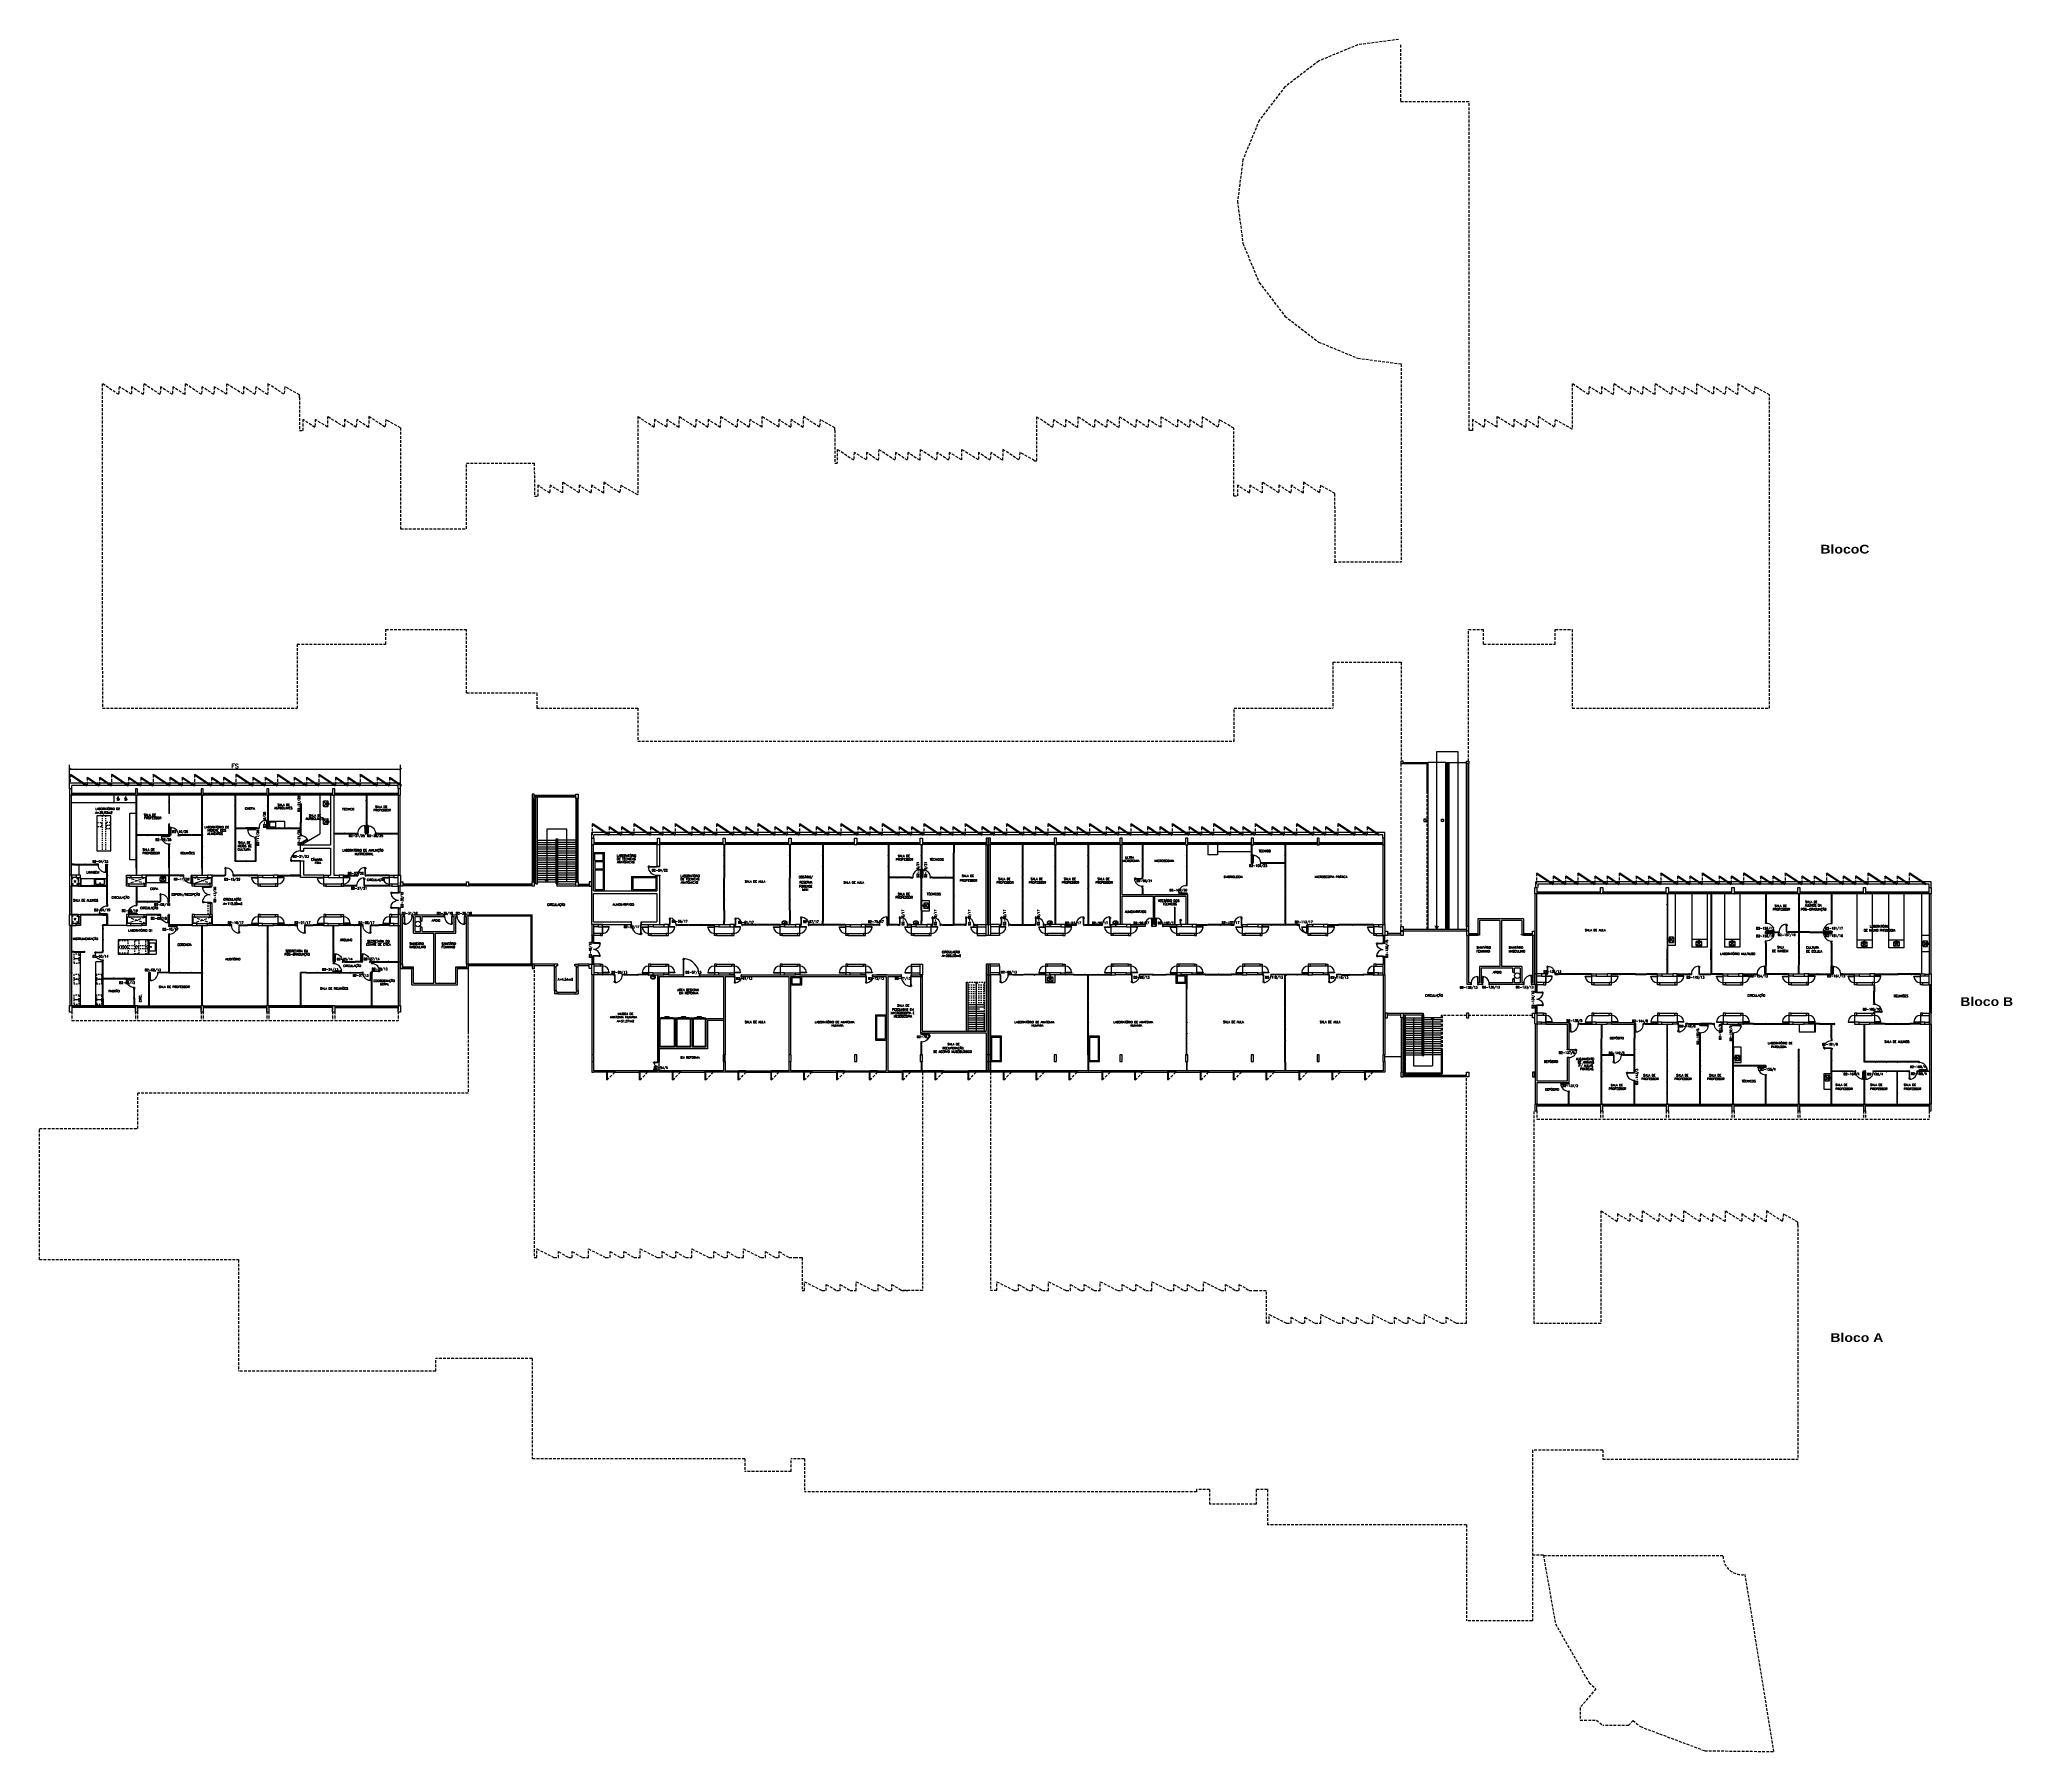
# Model space of a CAD drawing. Header units: millimetres. Extents: x 2090 to 2270, y 1357 to 1514.
import ezdxf

# ---------------------------------------------------------------- set-up
doc = ezdxf.new("R2010")
doc.units = ezdxf.units.MM
doc.linetypes.add('HIDDEN', pattern=[0.375, 0.25, -0.125])
for name, color, linetype in [('ALV', 2, 'Continuous'), ('BLK', 2, 'Continuous'), ('DIV', 2, 'Continuous'), ('DIV-VIDRO', 2, 'Continuous'), ('DIV2', 2, 'Continuous'), ('ENDEREÇO', 2, 'Continuous'), ('ESTR', 3, 'Continuous'), ('JANELA', 1, 'Continuous'), ('MACANETA', 2, 'Continuous'), ('MARCO', 3, 'Continuous'), ('MOVEIS', 2, 'Continuous'), ('MÓVEIS', 2, 'Continuous'), ('PAREDE_CRT', 2, 'Continuous'), ('PEÇAS', 1, 'Continuous'), ('PISO', 1, 'Continuous'), ('PORTA', 2, 'Continuous'), ('PROJ', 1, 'HIDDEN'), ('TEXTO', 2, 'Continuous'), ('TEXTO-CARIMBO-EDITAVEL', 3, 'Continuous'), ('TXT CENTRO DE CUSTO', 2, 'Continuous'), ('Z-MZ', 1, 'Continuous')]:
    doc.layers.add(name, color=color, linetype=linetype)
doc.styles.add('1-200', font='simplex.shx', dxfattribs={"height": 0.4})
doc.styles.add('ARIAL', font='')
doc.styles.add('UNB1-100', font='simplex.shx', dxfattribs={"height": 0.2})
doc.styles.get('ARIAL').set_extended_font_data('Arial Black')
doc.dimstyles.new('1-200', dxfattribs={"dimtxt": 0.4, "dimasz": 0.18, "dimexe": 0.4, "dimexo": 0.2, "dimgap": 0.09, "dimtad": 1, "dimdec": 4, "dimzin": 0, "dimdsep": 46, "dimtxsty": '1-200', "dimblk": 'OBLIQUE', "dimcen": 0.09, "dimclrd": 1, "dimclre": 1, "dimclrt": 256, "dimadec": 0, "dimazin": 0, "dimtfac": 1, "dimtdec": 4, "dimtix": 1, "dimtofl": 0, "dimtmove": 0, "dimatfit": 3, "dimldrblk": 'OBLIQUE', "dimfxl": 0.18, "dimtolj": 1, "dimtzin": 0, "dimarcsym": 0})

# ---------------------------------------------------------------- blocks, each defined once
blk = doc.blocks.new('BRISEPRJ')
at = {"layer": 'PROJ'}
for p, q in [((0, 0), (0, 0.8)), ((0, 0.8), (1.6, 0)), ((2, 0), (2, 0.55)), ((2, 0.55), (2.92, 0)), ((3.25, 0), (3.25, 0.55)), ((3.25, 0.55), (4.17, 0)), ((4.17, 0), (4.72, 0)), ((1.6, 0), (2, 0)), ((2.92, 0), (3.25, 0))]:
    blk.add_line(p, q, dxfattribs=at)
blk = doc.blocks.new('DOOR70')
at = {"layer": 'MACANETA', "color": 1}
for p, q in [((-0.02, -0.66), (-0.02, -0.57)), ((-0.02, -0.66), (0.01, -0.66)), ((-0.01, -0.66), (-0.01, -0.57)), ((-0.02, -0.57), (-0.01, -0.57)), ((-0.01, -0.64), (0.01, -0.64)), ((0.01, -0.66), (0.01, -0.63)), ((0.01, -0.63), (0.02, -0.63)), ((0.01, -0.66), (0.02, -0.66)), ((0.05, -0.63), (0.05, -0.63)), ((0.05, -0.66), (0.05, -0.63)), ((0.08, -0.64), (0.05, -0.64)), ((0.05, -0.66), (0.05, -0.66)), ((0.08, -0.66), (0.05, -0.66)), ((0.08, -0.66), (0.08, -0.57)), ((0.08, -0.57), (0.08, -0.57)), ((0.08, -0.66), (0.08, -0.57))]:
    blk.add_line(p, q, dxfattribs=at)
at = {"layer": 'PORTA'}
for p, q in [((0.02, -0.7), (0.02, 0)), ((0.02, 0), (0.05, 0)), ((0.05, -0.7), (0.05, 0)), ((0.05, -0.7), (0.02, -0.7))]:
    blk.add_line(p, q, dxfattribs=at)
at = {"layer": 'PORTA', "color": 1}
blk.add_arc((0.02, 0), 0.7, 272.4563, 0, dxfattribs=at)
blk = doc.blocks.new('DOOR-70')
at = {"layer": 'MACANETA', "color": 1}
for p, q in [((-0.08, -0.66), (-0.08, -0.57)), ((-0.08, -0.57), (-0.08, -0.57)), ((-0.08, -0.66), (-0.08, -0.57)), ((-0.08, -0.64), (-0.05, -0.64)), ((-0.08, -0.66), (-0.05, -0.66)), ((-0.05, -0.63), (-0.05, -0.63)), ((-0.05, -0.66), (-0.05, -0.63)), ((-0.05, -0.66), (-0.05, -0.66)), ((-0.01, -0.63), (-0.02, -0.63)), ((-0.01, -0.66), (-0.02, -0.66)), ((-0.01, -0.66), (-0.01, -0.63)), ((0.01, -0.64), (-0.01, -0.64)), ((0.01, -0.66), (-0.01, -0.66)), ((0.01, -0.66), (0.01, -0.57)), ((0.01, -0.57), (0.01, -0.57)), ((0.01, -0.66), (0.01, -0.57))]:
    blk.add_line(p, q, dxfattribs=at)
at = {"layer": 'PORTA'}
for p, q in [((-0.05, -0.7), (-0.05, 0)), ((-0.02, 0), (-0.05, 0)), ((-0.02, -0.7), (-0.02, 0)), ((-0.05, -0.7), (-0.02, -0.7))]:
    blk.add_line(p, q, dxfattribs=at)
at = {"layer": 'PORTA', "color": 1}
blk.add_arc((-0.02, 0), 0.7, 180, 267.5437, dxfattribs=at)
blk = doc.blocks.new('DOOR60')
at = {"layer": 'MACANETA', "color": 1}
for p, q in [((-0.01, -0.56), (-0.01, -0.47)), ((-0.01, -0.47), (-0.01, -0.47)), ((-0.01, -0.56), (-0.01, -0.47)), ((-0.01, -0.54), (0.01, -0.54)), ((-0.01, -0.56), (0.01, -0.56)), ((0.01, -0.56), (0.01, -0.53)), ((0.01, -0.53), (0.01, -0.53)), ((0.01, -0.56), (0.01, -0.56)), ((0.05, -0.53), (0.05, -0.53)), ((0.05, -0.56), (0.05, -0.53)), ((0.08, -0.54), (0.05, -0.54)), ((0.05, -0.56), (0.05, -0.56)), ((0.08, -0.56), (0.05, -0.56)), ((0.08, -0.56), (0.08, -0.47)), ((0.08, -0.47), (0.08, -0.47)), ((0.08, -0.56), (0.08, -0.47))]:
    blk.add_line(p, q, dxfattribs=at)
at = {"layer": 'PORTA'}
for p, q in [((0.01, -0.6), (0.01, 0)), ((0.01, 0), (0.05, 0)), ((0.05, -0.6), (0.05, 0)), ((0.05, -0.6), (0.01, -0.6))]:
    blk.add_line(p, q, dxfattribs=at)
at = {"layer": 'PORTA', "color": 1}
blk.add_arc((0.02, 0), 0.6, 272.866, 0, dxfattribs=at)
blk = doc.blocks.new('DOOR-60')
at = {"layer": 'MACANETA', "color": 1}
for p, q in [((-0.08, -0.56), (-0.08, -0.47)), ((-0.08, -0.47), (-0.08, -0.47)), ((-0.08, -0.56), (-0.08, -0.47)), ((-0.08, -0.54), (-0.05, -0.54)), ((-0.08, -0.56), (-0.05, -0.56)), ((-0.05, -0.53), (-0.05, -0.53)), ((-0.05, -0.56), (-0.05, -0.53)), ((-0.05, -0.56), (-0.05, -0.56)), ((-0.01, -0.53), (-0.02, -0.53)), ((-0.01, -0.56), (-0.02, -0.56)), ((-0.01, -0.56), (-0.01, -0.53)), ((0.01, -0.54), (-0.01, -0.54)), ((0.01, -0.56), (-0.01, -0.56)), ((0.01, -0.56), (0.01, -0.47)), ((0.01, -0.47), (0.01, -0.47)), ((0.01, -0.56), (0.01, -0.47))]:
    blk.add_line(p, q, dxfattribs=at)
at = {"layer": 'PORTA'}
for p, q in [((-0.05, -0.6), (-0.05, 0)), ((-0.02, 0), (-0.05, 0)), ((-0.02, -0.6), (-0.02, 0)), ((-0.05, -0.6), (-0.02, -0.6))]:
    blk.add_line(p, q, dxfattribs=at)
at = {"layer": 'PORTA', "color": 1}
blk.add_arc((-0.02, 0), 0.6, 180, 267.134, dxfattribs=at)
blk = doc.blocks.new('IMTT')
for p, q in [((0.03, 0.03), (0, 0.03)), ((0, -0.03), (0, 0.03)), ((0, 0), (0, 0)), ((0.03, -0.03), (0, -0.03))]:
    blk.add_line(p, q)
blk = doc.blocks.new('DIV10')
for p, q in [((-0.0051, 0), (0.0051, 0)), ((0, -0.0051), (0, 0.0051)), ((0.0285, 0.0285), (0.9715, 0.0285)), ((0.0285, -0.0285), (0.0285, 0.0285)), ((0.9715, -0.0285), (0.9715, 0.0285)), ((0.9949, 0), (1.0051, 0)), ((1, -0.0051), (1, 0.0051)), ((0.0285, -0.0285), (0.9715, -0.0285))]:
    blk.add_line(p, q)
blk = doc.blocks.new('DIV12')
for p, q in [((-0.0051, 0), (0.0051, 0)), ((0, -0.0051), (0, 0.0051)), ((0.0285, 0.0285), (1.1715, 0.0285)), ((0.0285, -0.0285), (0.0285, 0.0285)), ((1.1715, -0.0285), (1.1715, 0.0285)), ((1.1949, 0), (1.2051, 0)), ((1.2, -0.0051), (1.2, 0.0051)), ((0.0285, -0.0285), (1.1715, -0.0285))]:
    blk.add_line(p, q)
blk = doc.blocks.new('MTT')
for p, q in [((-0.03, 0.02), (-0.03, 0.03)), ((-0.02, 0.03), (-0.03, 0.03)), ((-0.02, 0.02), (-0.03, 0.02)), ((-0.02, 0.02), (-0.02, 0.03)), ((-0.02, 0.02), (0.02, 0.02)), ((-0.02, 0.02), (-0.02, -0.02)), ((0, 0), (0, 0)), ((0, 0), (0, 0)), ((0.02, 0.02), (0.02, 0.03)), ((0.02, 0.03), (0.03, 0.03)), ((0.02, 0.02), (0.03, 0.02)), ((0.02, 0.02), (0.02, -0.02)), ((0.03, 0.02), (0.03, 0.03)), ((-0.03, -0.02), (-0.02, -0.02)), ((-0.03, -0.02), (-0.03, -0.03)), ((-0.02, -0.03), (-0.03, -0.03)), ((0.02, -0.02), (-0.02, -0.02)), ((-0.02, -0.02), (-0.02, -0.03)), ((0.03, -0.02), (0.02, -0.02)), ((0.02, -0.02), (0.02, -0.03)), ((0.02, -0.03), (0.03, -0.03)), ((0.03, -0.02), (0.03, -0.03))]:
    blk.add_line(p, q)
blk = doc.blocks.new('DIV8')
for p, q in [((0.01, 0), (-0.01, 0)), ((0, 0.01), (0, -0.01)), ((0.02, 0.02), (0.03, 0.02)), ((0.02, 0.02), (0.03, 0.02)), ((0.02, 0.02), (0.02, 0.02)), ((0.77, 0.03), (0.03, 0.03)), ((0.03, 0.03), (0.04, 0.03)), ((0.03, 0.03), (0.03, 0.02)), ((0.03, 0.03), (0.03, -0.03)), ((0.03, 0.02), (0.03, -0.02)), ((0.04, 0.03), (0.04, 0.03)), ((0.76, 0.03), (0.76, 0.03)), ((0.77, 0.03), (0.76, 0.03)), ((0.77, 0.03), (0.77, 0.02)), ((0.77, 0.03), (0.77, -0.03)), ((0.77, 0.02), (0.77, -0.02)), ((0.78, 0.02), (0.77, 0.02)), ((0.78, 0.02), (0.77, 0.02)), ((0.78, 0.02), (0.78, 0.02)), ((0.81, 0), (0.79, 0)), ((0.8, 0.01), (0.8, -0.01)), ((0.02, -0.02), (0.03, -0.02)), ((0.02, -0.02), (0.03, -0.02)), ((0.02, -0.02), (0.02, -0.02)), ((0.03, -0.02), (0.03, -0.03)), ((0.77, -0.03), (0.03, -0.03)), ((0.03, -0.03), (0.04, -0.03)), ((0.04, -0.03), (0.04, -0.03)), ((0.76, -0.03), (0.76, -0.03)), ((0.77, -0.03), (0.76, -0.03)), ((0.77, -0.02), (0.77, -0.03)), ((0.78, -0.02), (0.77, -0.02)), ((0.78, -0.02), (0.77, -0.02)), ((0.78, -0.02), (0.78, -0.02))]:
    blk.add_line(p, q)
blk = doc.blocks.new('DIV13')
for p, q in [((-0.03, 1.27), (-0.03, 0.03)), ((-0.03, 1.27), (0.03, 1.27)), ((-0.03, 0.03), (0.03, 0.03)), ((-0.01, 1.3), (0.01, 1.3)), ((-0.01, 0), (0.01, 0)), ((0.01, 0), (-0.01, 0)), ((0.01, 0), (-0.01, 0)), ((0, 1.31), (0, 1.29)), ((0, 0.01), (0, -0.01)), ((0, 0.01), (0, -0.01)), ((0, 0.01), (0, -0.01)), ((0.03, 1.27), (0.03, 0.03))]:
    blk.add_line(p, q)
blk = doc.blocks.new('DIV11')
for p, q in [((-0.0051, 0), (0.0051, 0)), ((0, -0.0051), (0, 0.0051)), ((0.0285, 0.0285), (1.0715, 0.0285)), ((0.0285, -0.0285), (0.0285, 0.0285)), ((1.0715, -0.0285), (1.0715, 0.0285)), ((1.0949, 0), (1.1051, 0)), ((1.1, -0.0051), (1.1, 0.0051)), ((0.0285, -0.0285), (1.0715, -0.0285))]:
    blk.add_line(p, q)
blk = doc.blocks.new('PRJ')
at = {"layer": 'PROJ'}
for p, q in [((-18, 1.27), (-18, 0)), ((-16.5, 0.27), (-18, 1.27)), ((-16.46, 0.99), (-16.5, 0.27)), ((-15.34, 0.3), (-16.46, 0.99)), ((-15.34, 0.99), (-15.34, 0.3)), ((-14.26, 0.27), (-15.34, 0.99)), ((-14.22, 1.27), (-14.26, 0.27)), ((-12.72, 0.27), (-14.22, 1.27)), ((-12.68, 0.99), (-12.72, 0.27)), ((-11.6, 0.27), (-12.68, 0.99)), ((-11.56, 0.99), (-11.6, 0.27)), ((-10.47, 0.27), (-11.56, 0.99)), ((-10.44, 1.27), (-10.47, 0.27)), ((-8.94, 0.27), (-10.44, 1.27)), ((-8.9, 0.99), (-8.94, 0.27)), ((-7.81, 0.27), (-8.9, 0.99)), ((-7.78, 0.99), (-7.81, 0.27)), ((-6.65, 0.3), (-7.78, 0.99)), ((-6.65, 1.27), (-6.65, 0.3)), ((-5.12, 0.3), (-6.65, 1.27)), ((-5.12, 0.99), (-5.12, 0.3)), ((-4.03, 0.27), (-5.12, 0.99)), ((-3.99, 0.99), (-4.03, 0.27)), ((-2.91, 0.27), (-3.99, 0.99)), ((-2.87, 1.27), (-2.91, 0.27)), ((-1.42, 0.3), (-2.87, 1.27)), ((-1.33, 0.99), (-1.42, 0.3)), ((0, 0.23), (-1.33, 0.99)), ((0, 0), (0, 0.23))]:
    blk.add_line(p, q, dxfattribs=at)
blk = doc.blocks.new('PE10')
at = {"layer": 'DIV'}
for p, q in [((0.01, 0), (-0.01, 0)), ((0, -0.01), (0, 0.01)), ((0.03, -0.03), (0.03, 0.03)), ((0.09, 0.03), (0.03, 0.03)), ((0.04, 0.04), (0.09, 0.04)), ((0.04, 0.03), (0.04, 0.04)), ((0.09, 0.04), (0.09, 0.03)), ((0.09, 0.03), (0.09, 0.03)), ((0.09, 0.03), (0.1, 0.03)), ((0.09, 0.03), (0.09, -0.03)), ((0.1, 0.03), (0.1, -0.01)), ((0.8, 0.03), (0.8, -0.01)), ((0.81, 0.03), (0.8, 0.03)), ((0.81, 0.04), (0.81, 0.03)), ((0.86, 0.04), (0.81, 0.04)), ((0.82, 0.03), (0.81, 0.03)), ((0.97, 0.03), (0.82, 0.03)), ((0.82, 0.03), (0.82, -0.03)), ((0.86, 0.03), (0.86, 0.04)), ((0.97, -0.03), (0.97, 0.03)), ((1.01, 0), (0.99, 0)), ((1, -0.01), (1, 0.01)), ((0.09, -0.03), (0.03, -0.03)), ((0.05, -0.04), (0.05, -0.03)), ((0.1, -0.04), (0.05, -0.04)), ((0.09, -0.03), (0.1, -0.03)), ((0.1, -0.01), (0.11, -0.01)), ((0.1, -0.03), (0.1, -0.04)), ((0.11, -0.03), (0.1, -0.03)), ((0.11, -0.01), (0.11, -0.03)), ((0.79, -0.01), (0.79, -0.03)), ((0.8, -0.01), (0.79, -0.01)), ((0.79, -0.03), (0.8, -0.03)), ((0.82, -0.03), (0.8, -0.03)), ((0.8, -0.03), (0.8, -0.04)), ((0.8, -0.04), (0.85, -0.04)), ((0.97, -0.03), (0.82, -0.03)), ((0.85, -0.04), (0.85, -0.03))]:
    blk.add_line(p, q, dxfattribs=at)
at = {"layer": 'DIV', "xscale": -1, "rotation": 179.9999999948553}
blk.add_blockref('DOOR70', (0.09, 0.03), dxfattribs=at)
blk = doc.blocks.new('DIV6')
for p, q in [((0.0051, 0), (-0.0051, 0)), ((0, 0.0051), (0, -0.0051)), ((0.5715, 0.0285), (0.0285, 0.0285)), ((0.0285, 0.0285), (0.0285, -0.0285)), ((0.5715, 0.0285), (0.5715, -0.0285)), ((0.5949, 0), (0.6051, 0)), ((0.6, 0.0051), (0.6, -0.0051)), ((0.5715, -0.0285), (0.0285, -0.0285))]:
    blk.add_line(p, q)
blk = doc.blocks.new('PD10')
at = {"layer": 'DIV'}
for p, q in [((-1.01, 0), (-0.99, 0)), ((-1, -0.01), (-1, 0.01)), ((-0.97, -0.03), (-0.97, 0.03)), ((-0.97, 0.03), (-0.82, 0.03)), ((-0.86, 0.04), (-0.81, 0.04)), ((-0.86, 0.03), (-0.86, 0.04)), ((-0.82, 0.03), (-0.81, 0.03)), ((-0.82, 0.03), (-0.82, -0.03)), ((-0.81, 0.04), (-0.81, 0.03)), ((-0.81, 0.03), (-0.8, 0.03)), ((-0.8, 0.03), (-0.8, -0.01)), ((-0.1, 0.03), (-0.1, -0.01)), ((-0.09, 0.03), (-0.1, 0.03)), ((-0.09, 0.04), (-0.09, 0.03)), ((-0.04, 0.04), (-0.09, 0.04)), ((-0.09, 0.03), (-0.03, 0.03)), ((-0.09, 0.03), (-0.09, 0.03)), ((-0.09, 0.03), (-0.09, -0.03)), ((-0.04, 0.03), (-0.04, 0.04)), ((-0.03, -0.03), (-0.03, 0.03)), ((-0.01, 0), (0.01, 0)), ((0, -0.01), (0, 0.01)), ((-0.97, -0.03), (-0.82, -0.03)), ((-0.85, -0.04), (-0.85, -0.03)), ((-0.8, -0.04), (-0.85, -0.04)), ((-0.82, -0.03), (-0.8, -0.03)), ((-0.8, -0.01), (-0.79, -0.01)), ((-0.8, -0.03), (-0.8, -0.04)), ((-0.79, -0.03), (-0.8, -0.03)), ((-0.79, -0.01), (-0.79, -0.03)), ((-0.11, -0.01), (-0.11, -0.03)), ((-0.1, -0.01), (-0.11, -0.01)), ((-0.11, -0.03), (-0.1, -0.03)), ((-0.09, -0.03), (-0.1, -0.03)), ((-0.1, -0.03), (-0.1, -0.04)), ((-0.1, -0.04), (-0.05, -0.04)), ((-0.09, -0.03), (-0.03, -0.03)), ((-0.05, -0.04), (-0.05, -0.03))]:
    blk.add_line(p, q, dxfattribs=at)
at = {"layer": 'DIV', "rotation": 180.0000000051447}
blk.add_blockref('DOOR70', (-0.09, 0.03), dxfattribs=at)
blk = doc.blocks.new('MACANETA')
at = {"layer": 'MACANETA', "color": 1}
for p, q in [((-0.08, 0.05), (-0.08, 0.12)), ((-0.06, 0.05), (-0.06, 0.12)), ((-0.06, 0.08), (-0.04, 0.08)), ((-0.06, 0.05), (-0.04, 0.05)), ((-0.04, 0.04), (-0.04, 0.08)), ((-0.04, 0.08), (-0.03, 0.08)), ((-0.04, 0.04), (-0.03, 0.04)), ((0.01, 0.08), (0, 0.08)), ((0.01, 0.04), (0, 0.04)), ((0.01, 0.04), (0.01, 0.08)), ((0.03, 0.08), (0.01, 0.08)), ((0.03, 0.05), (0.01, 0.05)), ((0.03, 0.05), (0.03, 0.12)), ((0.05, 0.05), (0.05, 0.12))]:
    blk.add_line(p, q, dxfattribs=at)
for centre, start, end in [((-0.07, 0.12), 90, 180), ((-0.07, 0.05), 180, 270), ((-0.07, 0.12), 0, 90), ((-0.07, 0.05), 270, 0), ((0.04, 0.12), 90, 180), ((0.04, 0.05), 180, 270), ((0.04, 0.12), 0, 90), ((0.04, 0.05), 270, 0)]:
    blk.add_arc(centre, 0.00874, start, end, dxfattribs=at)
blk = doc.blocks.new('DOOR-90')
at = {"color": 1}
blk.add_arc((-0.02, 0), 0.9, 180, 268.0898, dxfattribs=at)
at = {"layer": 'PORTA'}
for p, q in [((-0.05, -0.9), (-0.05, 0)), ((-0.02, 0), (-0.05, 0)), ((-0.02, -0.9), (-0.02, 0)), ((-0.05, -0.9), (-0.02, -0.9))]:
    blk.add_line(p, q, dxfattribs=at)
at = {"layer": 'PORTA', "color": 1}
blk.add_blockref('MACANETA', (-0.02, -0.9), dxfattribs=at)
blk = doc.blocks.new('INOXA1-P')
for p, q in [((0.04, 0.01), (0.04, -0.02)), ((0.06, 0.04), (0.07, 0.04)), ((0.13, 0.05), (0.08, 0.04)), ((0.13, 0), (0.08, 0)), ((0.12, 0.23), (0.12, 0.05)), ((0.22, 0.25), (0.14, 0.25)), ((0.15, 0.22), (0.29, 0.04)), ((0.5, 0.25), (0.22, 0.25)), ((0.35, 0.04), (0.49, 0.22)), ((0.52, 0.23), (0.52, -0.23)), ((0.22, -0.03), (0.05, -0.03)), ((0.22, -0.04), (0.05, -0.04)), ((0.06, 0), (0.06, -0.02)), ((0.12, 0), (0.12, -0.03)), ((0.12, -0.04), (0.12, -0.23)), ((0.22, -0.25), (0.14, -0.25)), ((0.15, -0.22), (0.29, -0.04)), ((0.23, -0.03), (0.22, -0.03)), ((0.23, -0.04), (0.22, -0.04)), ((0.5, -0.25), (0.22, -0.25)), ((0.35, -0.04), (0.49, -0.22))]:
    blk.add_line(p, q)
blk.add_lwpolyline([(0.08, 0), (0.07, 0), (0.07, 0.01), (0.07, 0.02), (0.07, 0.02), (0.07, 0.03), (0.07, 0.04), (0.07, 0.04), (0.08, 0.04)])
blk.add_lwpolyline([(0.13, 0.05), (0.14, 0.05), (0.14, 0.04), (0.15, 0.03), (0.15, 0.02), (0.15, 0.01), (0.14, 0.01), (0.14, 0), (0.13, 0), (0.12, 0), (0.12, 0.01), (0.12, 0.01), (0.11, 0.02), (0.12, 0.03), (0.12, 0.04), (0.12, 0.05)], close=True)
for radius in [0.0266, 0.0163]:
    blk.add_circle((0.32, 0), radius)
for centre, radius, start, end in [((0.05, 0.02), 0.0349, 36.1705, 252.2568), ((0.05, 0.02), 0.0189, 62.7367, 235.7375), ((0.07, 0), 0.01, 102.8285, 180), ((0.05, 0.02), 0.0349, 285.5373, 323.9987), ((0.14, 0.23), 0.02, 90, 180), ((0.5, 0.23), 0.02, 360, 90), ((0.05, -0.03), 0.0145, 20.161, 339.839), ((0.05, -0.03), 0.005, 90.0037, 269.9963), ((0.14, -0.23), 0.02, 180, 270), ((0.23, -0.03), 0.00738, 222.6559, 137.3441), ((0.23, -0.03), 0.005, 269.9935, 90.0065), ((0.5, -0.23), 0.02, 270, 360)]:
    blk.add_arc(centre, radius, start, end)
blk = doc.blocks.new('DOOR80')
at = {"layer": 'PORTA'}
for p, q in [((0.02, -0.8), (0.02, 0)), ((0.02, 0), (0.05, 0)), ((0.05, -0.8), (0.05, 0)), ((0.05, -0.8), (0.02, -0.8))]:
    blk.add_line(p, q, dxfattribs=at)
at = {"layer": 'PORTA', "color": 1}
blk.add_arc((0.02, 0), 0.8, 272.1491, 0, dxfattribs=at)
at = {"layer": 'PORTA'}
blk.add_blockref('MACANETA', (0.05, -0.8), dxfattribs=at)
blk = doc.blocks.new('CHUV-P')
for p, q in [((-0.06, 0.01), (-0.35, 0.01)), ((-0.02, 0.02), (-0.06, 0.02)), ((-0.06, -0.02), (-0.06, 0.02)), ((-0.02, 0.01), (-0.06, 0.01)), ((-0.05, 0.02), (0, 0.02)), ((-0.02, 0.02), (-0.02, -0.02)), ((0, 0.02), (0, -0.02)), ((-0.06, -0.01), (-0.35, -0.01)), ((-0.02, -0.01), (-0.06, -0.01)), ((-0.02, -0.02), (-0.06, -0.02)), ((-0.02, -0.02), (-0.05, -0.02)), ((0, -0.02), (-0.02, -0.02))]:
    blk.add_line(p, q)
blk.add_circle((-0.42, 0), 0.075)
for centre, start, end in [((-0.05, 0.02), 90, 180), ((-0.05, -0.02), 180, 270)]:
    blk.add_arc(centre, 0.005, start, end)
blk = doc.blocks.new('LAVAT-P')
for p, q in [((-0.17, 0), (0.17, 0)), ((-0.16, -0.02), (0.16, -0.02)), ((0.06, -0.17), (0.09, -0.05)), ((0.07, -0.19), (0.09, -0.19)), ((0.1, -0.19), (0.15, -0.07))]:
    blk.add_line(p, q)
for points in [[(-0.22, -0.21, 0.136108), (-0.21, -0.26, 0.106861), (-0.16, -0.31, 0.073747), (-0.09, -0.34, 0.060305), (0, -0.35, 0.060305), (0.09, -0.34, 0.073747), (0.16, -0.31, 0.106861), (0.21, -0.26, 0.136108), (0.22, -0.21, 0.062982)], [(0.08, -0.1, 0.121735), (-0.08, -0.1, 0.073747), (-0.15, -0.12, 0.106861), (-0.19, -0.16, 0.153587), (-0.21, -0.21, 0.153587)], [(-0.21, -0.21, 0.153587), (-0.19, -0.25, 0.106861), (-0.15, -0.29, 0.073747), (-0.08, -0.32, 0.060305), (0, -0.33, 0.060305), (0.08, -0.32, 0.073747), (0.15, -0.29, 0.106861), (0.19, -0.25, 0.153587), (0.21, -0.21, 0.153587), (0.19, -0.16, 0.106861), (0.15, -0.12, 0.014792), (0.13, -0.12, 0.039243)]]:
    blk.add_lwpolyline(points, format="xyb")
for centre, radius in [((0, -0.13), 0.0347), ((0, -0.13), 0.0265), ((0.12, -0.06), 0.03)]:
    blk.add_circle(centre, radius)
for centre, radius, start, end in [((0.38, -0.25), 0.602, 155.0201, 176.1902), ((-0.38, -0.25), 0.602, 3.8098, 24.9799), ((0.38, -0.25), 0.582, 156.2686, 173.4578), ((0.07, -0.18), 0.01, 165.2139, 250.8603), ((0.12, -0.06), 0.0361, 302.4689, 199.2518), ((0.09, -0.18), 0.01, 250.8603, 336.5068), ((-0.38, -0.25), 0.582, 6.5422, 23.7314)]:
    blk.add_arc(centre, radius, start, end)
blk = doc.blocks.new('_Oblique')
at = {"color": 0, "linetype": 'ByBlock', "lineweight": -2}
blk.add_line((-0.5, -0.5), (0.5, 0.5), dxfattribs=at)
blk = doc.blocks.new('*D39')
at = {"layer": 'Defpoints', "color": 0, "transparency": 16777216}
for p in [(2122.98, 1447.09), (2092.78, 1445.31), (2122.98, 1445.31)]:
    blk.add_point(p, dxfattribs=at)
at = {"layer": 'TXT CENTRO DE CUSTO', "color": 1, "lineweight": -2, "transparency": 16777216}
for p, q in [((2092.78, 1445.51), (2092.78, 1447.49)), ((2092.78, 1447.09), (2122.98, 1447.09)), ((2122.98, 1445.51), (2122.98, 1447.49))]:
    blk.add_line(p, q, dxfattribs=at)
at = {"layer": 'TXT CENTRO DE CUSTO', "color": 1, "lineweight": -2, "transparency": 16777216, "xscale": 0.18, "yscale": 0.18, "zscale": 0.18, "rotation": 180}
blk.add_blockref('_Oblique', (2092.78, 1447.09), dxfattribs=at)
at = {"layer": 'TXT CENTRO DE CUSTO', "color": 1, "lineweight": -2, "transparency": 16777216, "xscale": 0.18, "yscale": 0.18, "zscale": 0.18}
blk.add_blockref('_Oblique', (2122.98, 1447.09), dxfattribs=at)
at = {"layer": 'TXT CENTRO DE CUSTO', "transparency": 16777216, "insert": (2107.88, 1447.38), "char_height": 0.4, "attachment_point": 5, "style": '1-200'}
blk.add_mtext('\\A1;FS', dxfattribs=at)
blk = doc.blocks.new('2D-PIA1')
at = {"layer": 'BLK'}
for p, q in [((-0.25, -0.1), (-0.25, -0.38)), ((-0.25, -0.38), (-0.25, -0.46)), ((-0.23, -0.08), (0.23, -0.08)), ((-0.23, -0.48), (-0.05, -0.48)), ((-0.05, -0.47), (-0.04, -0.52)), ((-0.04, -0.54), (-0.04, -0.53)), ((-0.01, -0.56), (0.02, -0.56)), ((0, -0.47), (0, -0.52)), ((0, -0.48), (0.03, -0.48)), ((0, -0.54), (0.02, -0.54)), ((0.03, -0.37), (0.03, -0.38)), ((0.03, -0.38), (0.03, -0.55)), ((0.04, -0.37), (0.04, -0.38)), ((0.04, -0.38), (0.04, -0.55)), ((0.04, -0.48), (0.23, -0.48)), ((0.25, -0.1), (0.25, -0.38)), ((0.25, -0.38), (0.25, -0.46))]:
    blk.add_line(p, q, dxfattribs=at)
at = {"layer": 'BLK', "color": 1}
for p, q in [((-0.04, -0.25), (-0.22, -0.11)), ((-0.22, -0.45), (-0.04, -0.31)), ((0.04, -0.25), (0.22, -0.11)), ((0.22, -0.45), (0.04, -0.31))]:
    blk.add_line(p, q, dxfattribs=at)
at = {"layer": 'BLK'}
blk.add_lwpolyline([(-0.05, -0.47), (-0.05, -0.46), (-0.04, -0.46), (-0.03, -0.45), (-0.02, -0.45), (-0.01, -0.45), (-0.01, -0.46), (0, -0.46), (0, -0.47), (0, -0.48), (-0.01, -0.48), (-0.01, -0.48), (-0.02, -0.49), (-0.03, -0.48), (-0.04, -0.48), (-0.05, -0.48)], close=True, dxfattribs=at)
blk.add_lwpolyline([(0, -0.52), (0, -0.53), (-0.01, -0.53), (-0.02, -0.53), (-0.02, -0.53), (-0.03, -0.53), (-0.04, -0.53), (-0.04, -0.53), (-0.04, -0.52)], dxfattribs=at)
at = {"layer": 'BLK', "color": 1}
for radius in [0.0266, 0.0163]:
    blk.add_circle((0, -0.28), radius, dxfattribs=at)
at = {"layer": 'BLK'}
for centre, radius, start, end in [((-0.23, -0.1), 0.02, 90, 180), ((-0.23, -0.46), 0.02, 180, 270), ((-0.02, -0.55), 0.0189, 152.7367, 325.7375), ((0, -0.53), 0.01, 192.8285, 270), ((0.03, -0.55), 0.0145, 110.161, 69.839), ((0.03, -0.37), 0.005, 359.9935, 180.0065), ((0.03, -0.55), 0.005, 180.0037, 359.9963), ((0.23, -0.1), 0.02, 0, 90), ((0.23, -0.46), 0.02, 270, 0)]:
    blk.add_arc(centre, radius, start, end, dxfattribs=at)
at = {"layer": 'BLK', "color": 1}
for centre, radius, start, end in [((-0.02, -0.55), 0.0349, 126.1705, 342.2568), ((-0.02, -0.55), 0.0349, 15.5373, 53.9987), ((0.03, -0.37), 0.00738, 312.6559, 227.3441)]:
    blk.add_arc(centre, radius, start, end, dxfattribs=at)

msp = doc.modelspace()

# ---------------------------------------------------------------- linework, layer by layer
for p, q in [((2105.77276, 1437.38051), (2105.78296, 1437.38051)), ((2105.77786, 1437.37541), (2105.77786, 1437.38561)), ((2100.02276, 1428.50901), (2100.03296, 1428.50901)), ((2100.02786, 1428.51411), (2100.02786, 1428.50391)), ((2260.64345, 1419.49901), (2260.63325, 1419.49901)), ((2260.63835, 1419.49391), (2260.63835, 1419.50411)), ((2261.64345, 1419.49901), (2261.63325, 1419.49901)), ((2261.63835, 1419.49391), (2261.63835, 1419.50411))]:
    msp.add_line(p, q)
at = {"color": 1}
msp.add_lwpolyline([(2146.60926, 1428.14813), (2152.46335, 1428.14813), (2152.46335, 1419.55901), (2146.60926, 1419.55901)], close=True, dxfattribs=at)
at = {"layer": 'ALV'}
for p, q in [((2092.83045, 1446.57513), (2092.86916, 1446.63346)), ((2092.83045, 1446.57513), (2094.33025, 1445.57985)), ((2092.86916, 1446.63346), (2094.36896, 1445.63817)), ((2096.61275, 1446.57513), (2096.65146, 1446.63346)), ((2096.61275, 1446.57513), (2098.11255, 1445.57985)), ((2096.65146, 1446.63346), (2098.15126, 1445.63817)), ((2100.39475, 1446.57513), (2100.43346, 1446.63346)), ((2100.39475, 1446.57513), (2101.89455, 1445.57985)), ((2100.43346, 1446.63346), (2101.93326, 1445.63817)), ((2104.17705, 1446.57513), (2104.21576, 1446.63346)), ((2104.17705, 1446.57513), (2105.67685, 1445.57985)), ((2104.21576, 1446.63346), (2105.71556, 1445.63817)), ((2107.95905, 1446.57513), (2107.99776, 1446.63346)), ((2107.95905, 1446.57513), (2109.45885, 1445.57985)), ((2107.99776, 1446.63346), (2109.49756, 1445.63817)), ((2111.74135, 1446.57513), (2111.78006, 1446.63346)), ((2111.74135, 1446.57513), (2113.24115, 1445.57985)), ((2111.78006, 1446.63346), (2113.27986, 1445.63817)), ((2115.52335, 1446.57513), (2115.56206, 1446.63346)), ((2115.52335, 1446.57513), (2117.02315, 1445.57985)), ((2115.56206, 1446.63346), (2117.06186, 1445.63817)), ((2119.30565, 1446.57513), (2119.34436, 1446.63346)), ((2119.30565, 1446.57513), (2120.80545, 1445.57985)), ((2119.34436, 1446.63346), (2120.84416, 1445.63817)), ((2220.51811, 1447.61086), (2220.31811, 1447.61086)), ((2092.80311, 1437.40901), (2092.80311, 1444.70901)), ((2092.95311, 1437.40901), (2092.95311, 1444.70901)), ((2094.33025, 1445.57985), (2094.36896, 1445.63817)), ((2094.36896, 1446.29867), (2094.40767, 1446.35699)), ((2094.36896, 1446.29867), (2095.45215, 1445.57985)), ((2094.40767, 1446.35699), (2095.49086, 1445.63817)), ((2095.45215, 1445.57985), (2095.49086, 1445.63817)), ((2095.49086, 1446.29867), (2095.52956, 1446.35699)), ((2095.49086, 1446.29867), (2096.57405, 1445.57985)), ((2095.52956, 1446.35699), (2096.61275, 1445.63817)), ((2096.57405, 1445.57985), (2096.61275, 1445.63817)), ((2098.11255, 1445.57985), (2098.15126, 1445.63817)), ((2098.15126, 1446.29867), (2098.18996, 1446.35699)), ((2098.15126, 1446.29867), (2099.23445, 1445.57985)), ((2098.18996, 1446.35699), (2099.27315, 1445.63817)), ((2099.23445, 1445.57985), (2099.27315, 1445.63817)), ((2099.27315, 1446.29867), (2099.31186, 1446.35699)), ((2099.27315, 1446.29867), (2100.35635, 1445.57985)), ((2099.31186, 1446.35699), (2100.39505, 1445.63817)), ((2100.35635, 1445.57985), (2100.39505, 1445.63817)), ((2101.89455, 1445.57985), (2101.93326, 1445.63817)), ((2101.89455, 1445.57985), (2101.93326, 1445.63817)), ((2101.93326, 1446.29867), (2101.97196, 1446.35699)), ((2101.93326, 1446.29867), (2103.01645, 1445.57985)), ((2101.97196, 1446.35699), (2103.05515, 1445.63817)), ((2103.01645, 1445.57985), (2103.05515, 1445.63817)), ((2103.05515, 1446.29867), (2103.09386, 1446.35699)), ((2103.05515, 1446.29867), (2104.13835, 1445.57985)), ((2103.09386, 1446.35699), (2104.17705, 1445.63817)), ((2104.13835, 1445.57985), (2104.17705, 1445.63817)), ((2105.67685, 1445.57985), (2105.71556, 1445.63817)), ((2105.71556, 1446.29867), (2105.75426, 1446.35699)), ((2105.71556, 1446.29867), (2106.79875, 1445.57985)), ((2105.75426, 1446.35699), (2106.83745, 1445.63817)), ((2106.79875, 1445.57985), (2106.83745, 1445.63817)), ((2106.83745, 1446.29867), (2106.87616, 1446.35699)), ((2106.83745, 1446.29867), (2107.92064, 1445.57985)), ((2106.87616, 1446.35699), (2107.95935, 1445.63817)), ((2107.92064, 1445.57985), (2107.95935, 1445.63817)), ((2109.45885, 1445.57985), (2109.49756, 1445.63817)), ((2109.45885, 1445.57985), (2109.49756, 1445.63817)), ((2109.49756, 1446.29867), (2109.53626, 1446.35699)), ((2109.49756, 1446.29867), (2110.58075, 1445.57985)), ((2109.53626, 1446.35699), (2110.61945, 1445.63817)), ((2110.58075, 1445.57985), (2110.61945, 1445.63817)), ((2110.61945, 1446.29867), (2110.65816, 1446.35699)), ((2110.61945, 1446.29867), (2111.70264, 1445.57985)), ((2110.65816, 1446.35699), (2111.74135, 1445.63817)), ((2111.70264, 1445.57985), (2111.74135, 1445.63817)), ((2113.24115, 1445.57985), (2113.27986, 1445.63817)), ((2113.27986, 1446.29867), (2113.31856, 1446.35699)), ((2113.27986, 1446.29867), (2114.36305, 1445.57985)), ((2113.31856, 1446.35699), (2114.40175, 1445.63817)), ((2114.36305, 1445.57985), (2114.40175, 1445.63817)), ((2114.40175, 1446.29867), (2114.44046, 1446.35699)), ((2114.40175, 1446.29867), (2115.48494, 1445.57985)), ((2114.44046, 1446.35699), (2115.52365, 1445.63817)), ((2115.48494, 1445.57985), (2115.52365, 1445.63817)), ((2116.60636, 1444.73401), (2116.60636, 1440.18051)), ((2116.90636, 1444.70901), (2116.90636, 1437.40901)), ((2117.02315, 1445.57985), (2117.06186, 1445.63817)), ((2117.02315, 1445.57985), (2117.06186, 1445.63817)), ((2117.06186, 1446.29867), (2117.10056, 1446.35699)), ((2117.06186, 1446.29867), (2118.14505, 1445.57985)), ((2117.10056, 1446.35699), (2118.18375, 1445.63817)), ((2118.14505, 1445.57985), (2118.18375, 1445.63817)), ((2118.18375, 1446.29867), (2118.22246, 1446.35699)), ((2118.18375, 1446.29867), (2119.26694, 1445.57985)), ((2118.22246, 1446.35699), (2119.30565, 1445.63817)), ((2119.26694, 1445.57985), (2119.30565, 1445.63817)), ((2120.80545, 1445.57985), (2120.84416, 1445.63817)), ((2120.84416, 1446.29867), (2120.88286, 1446.35699)), ((2120.84416, 1446.29867), (2121.92735, 1445.57985)), ((2120.88286, 1446.35699), (2121.96605, 1445.63817)), ((2121.92735, 1445.57985), (2121.96605, 1445.63817)), ((2121.96605, 1446.29867), (2122.00476, 1446.35699)), ((2121.96605, 1446.29867), (2123.04924, 1445.57985)), ((2122.00476, 1446.35699), (2123.08795, 1445.63817)), ((2122.80311, 1437.40901), (2122.80311, 1444.70901)), ((2122.95311, 1437.40901), (2122.95311, 1444.70901)), ((2123.04924, 1445.57985), (2123.08795, 1445.63817)), ((2135.19835, 1444.68586), (2135.19835, 1444.53586)), ((2138.99835, 1444.53586), (2138.99835, 1444.68586)), ((2139.02335, 1444.40449), (2139.17335, 1444.40449)), ((2139.17335, 1444.40449), (2139.17335, 1444.41086)), ((2140.49094, 1442.06425), (2140.52965, 1442.12258)), ((2140.49094, 1442.06425), (2141.99075, 1441.06897)), ((2140.52965, 1442.12258), (2142.02945, 1441.12729)), ((2141.99075, 1441.06897), (2142.02945, 1441.12729)), ((2142.02945, 1441.78778), (2142.06816, 1441.84611)), ((2142.02945, 1441.78778), (2143.11264, 1441.06897)), ((2142.06816, 1441.84611), (2143.15135, 1441.12729)), ((2143.11264, 1441.06897), (2143.15135, 1441.12729)), ((2143.15135, 1441.78778), (2143.19005, 1441.84611)), ((2143.15135, 1441.78778), (2144.23454, 1441.06897)), ((2143.19005, 1441.84611), (2144.27324, 1441.12729)), ((2144.23454, 1441.06897), (2144.27324, 1441.12729)), ((2144.27324, 1442.06425), (2144.31195, 1442.12258)), ((2144.27324, 1442.06425), (2145.77305, 1441.06897)), ((2144.31195, 1442.12258), (2145.81175, 1441.12729)), ((2145.77305, 1441.06897), (2145.81175, 1441.12729)), ((2145.81175, 1441.78778), (2145.85046, 1441.84611)), ((2145.81175, 1441.78778), (2146.89494, 1441.06897)), ((2145.85046, 1441.84611), (2146.93365, 1441.12729)), ((2146.89494, 1441.06897), (2146.93365, 1441.12729)), ((2146.93365, 1441.78778), (2146.97235, 1441.84611)), ((2146.93365, 1441.78778), (2148.01684, 1441.06897)), ((2146.97235, 1441.84611), (2148.05554, 1441.12729)), ((2148.01684, 1441.06897), (2148.05554, 1441.12729)), ((2148.05524, 1442.06425), (2148.09395, 1442.12258)), ((2148.05524, 1442.06425), (2149.55505, 1441.06897)), ((2148.09395, 1442.12258), (2149.59375, 1441.12729)), ((2149.55505, 1441.06897), (2149.59375, 1441.12729)), ((2149.59345, 1441.78778), (2149.63216, 1441.84611)), ((2149.59345, 1441.78778), (2150.67664, 1441.06897)), ((2149.63216, 1441.84611), (2150.71535, 1441.12729)), ((2150.67664, 1441.06897), (2150.71535, 1441.12729)), ((2150.71535, 1441.78778), (2150.75405, 1441.84611)), ((2150.71535, 1441.78778), (2151.79854, 1441.06897)), ((2150.75405, 1441.84611), (2151.83724, 1441.12729)), ((2151.79854, 1441.06897), (2151.83724, 1441.12729)), ((2151.83724, 1442.06425), (2151.87595, 1442.12258)), ((2151.83724, 1442.06425), (2153.33705, 1441.06897)), ((2151.87595, 1442.12258), (2153.37575, 1441.12729)), ((2153.33705, 1441.06897), (2153.37575, 1441.12729)), ((2153.37575, 1441.78778), (2153.41446, 1441.84611)), ((2153.37575, 1441.78778), (2154.45894, 1441.06897)), ((2153.41446, 1441.84611), (2154.49765, 1441.12729)), ((2154.45894, 1441.06897), (2154.49765, 1441.12729)), ((2154.49765, 1441.78778), (2154.53635, 1441.84611)), ((2154.49765, 1441.78778), (2155.58084, 1441.06897)), ((2154.53635, 1441.84611), (2155.61954, 1441.12729)), ((2155.58084, 1441.06897), (2155.61954, 1441.12729)), ((2155.61924, 1442.06425), (2155.65795, 1442.12258)), ((2155.61924, 1442.06425), (2157.11905, 1441.06897)), ((2155.65795, 1442.12258), (2157.15775, 1441.12729)), ((2157.11905, 1441.06897), (2157.15775, 1441.12729)), ((2157.15745, 1441.78778), (2157.19616, 1441.84611)), ((2157.15745, 1441.78778), (2158.24064, 1441.06897)), ((2157.19616, 1441.84611), (2158.27935, 1441.12729)), ((2158.24064, 1441.06897), (2158.27935, 1441.12729)), ((2158.27935, 1441.78778), (2158.31805, 1441.84611)), ((2158.27935, 1441.78778), (2159.36254, 1441.06897)), ((2158.31805, 1441.84611), (2159.40124, 1441.12729)), ((2159.36254, 1441.06897), (2159.40124, 1441.12729)), ((2159.40124, 1442.06425), (2159.43995, 1442.12258)), ((2159.40124, 1442.06425), (2160.90105, 1441.06897)), ((2159.43995, 1442.12258), (2160.93975, 1441.12729)), ((2160.90105, 1441.06897), (2160.93975, 1441.12729)), ((2160.93975, 1441.78778), (2160.97846, 1441.84611)), ((2160.93975, 1441.78778), (2162.02294, 1441.06897)), ((2160.97846, 1441.84611), (2162.06165, 1441.12729)), ((2162.02294, 1441.06897), (2162.06165, 1441.12729)), ((2162.06165, 1441.78778), (2162.10035, 1441.84611)), ((2162.06165, 1441.78778), (2163.14484, 1441.06897)), ((2162.10035, 1441.84611), (2163.18354, 1441.12729)), ((2163.14484, 1441.06897), (2163.18354, 1441.12729)), ((2163.18324, 1442.06425), (2163.22195, 1442.12258)), ((2163.18324, 1442.06425), (2164.68305, 1441.06897)), ((2163.22195, 1442.12258), (2164.72175, 1441.12729)), ((2164.68305, 1441.06897), (2164.72175, 1441.12729)), ((2164.72145, 1441.78778), (2164.76016, 1441.84611)), ((2164.72145, 1441.78778), (2165.80464, 1441.06897)), ((2164.76016, 1441.84611), (2165.84335, 1441.12729)), ((2165.80464, 1441.06897), (2165.84335, 1441.12729)), ((2165.84335, 1441.78778), (2165.88205, 1441.84611)), ((2165.84335, 1441.78778), (2166.92654, 1441.06897)), ((2165.88205, 1441.84611), (2166.96524, 1441.12729)), ((2166.92654, 1441.06897), (2166.96524, 1441.12729)), ((2166.96524, 1442.06425), (2167.00395, 1442.12258)), ((2166.96524, 1442.06425), (2168.46505, 1441.06897)), ((2167.00395, 1442.12258), (2168.50375, 1441.12729)), ((2168.46505, 1441.06897), (2168.50375, 1441.12729)), ((2168.50375, 1441.78778), (2168.54246, 1441.84611)), ((2168.50375, 1441.78778), (2169.58694, 1441.06897)), ((2168.54246, 1441.84611), (2169.62565, 1441.12729)), ((2169.58694, 1441.06897), (2169.62565, 1441.12729)), ((2169.62565, 1441.78778), (2169.66435, 1441.84611)), ((2169.62565, 1441.78778), (2170.70884, 1441.06897)), ((2169.66435, 1441.84611), (2170.74754, 1441.12729)), ((2170.70884, 1441.06897), (2170.74754, 1441.12729)), ((2170.74724, 1442.06425), (2170.78595, 1442.12258)), ((2170.74724, 1442.06425), (2172.24705, 1441.06897)), ((2170.78595, 1442.12258), (2172.28575, 1441.12729)), ((2172.24705, 1441.06897), (2172.28575, 1441.12729)), ((2172.28545, 1441.78778), (2172.32416, 1441.84611)), ((2172.28545, 1441.78778), (2173.36864, 1441.06897)), ((2172.32416, 1441.84611), (2173.40735, 1441.12729)), ((2173.36864, 1441.06897), (2173.40735, 1441.12729)), ((2173.40735, 1441.78778), (2173.44605, 1441.84611)), ((2173.40735, 1441.78778), (2174.49054, 1441.06897)), ((2173.44605, 1441.84611), (2174.52924, 1441.12729)), ((2174.49054, 1441.06897), (2174.52924, 1441.12729)), ((2174.52924, 1442.06425), (2174.56795, 1442.12258)), ((2174.52924, 1442.06425), (2176.02905, 1441.06897)), ((2174.56795, 1442.12258), (2176.06775, 1441.12729)), ((2176.02905, 1441.06897), (2176.06775, 1441.12729)), ((2176.06775, 1441.78778), (2176.10646, 1441.84611)), ((2176.06775, 1441.78778), (2177.15094, 1441.06897)), ((2176.10646, 1441.84611), (2177.18965, 1441.12729)), ((2177.15094, 1441.06897), (2177.18965, 1441.12729)), ((2177.18965, 1441.78778), (2177.22835, 1441.84611)), ((2177.18965, 1441.78778), (2178.27284, 1441.06897)), ((2177.22835, 1441.84611), (2178.31154, 1441.12729)), ((2178.27284, 1441.06897), (2178.31154, 1441.12729)), ((2178.31124, 1442.06425), (2178.34995, 1442.12258)), ((2178.31124, 1442.06425), (2179.81105, 1441.06897)), ((2178.34995, 1442.12258), (2179.84975, 1441.12729)), ((2179.81105, 1441.06897), (2179.84975, 1441.12729)), ((2179.84945, 1441.78778), (2179.88816, 1441.84611)), ((2179.84945, 1441.78778), (2180.93264, 1441.06897)), ((2179.88816, 1441.84611), (2180.97135, 1441.12729)), ((2180.93264, 1441.06897), (2180.97135, 1441.12729)), ((2180.97135, 1441.78778), (2181.01005, 1441.84611)), ((2180.97135, 1441.78778), (2182.05454, 1441.06897)), ((2181.01005, 1441.84611), (2182.09324, 1441.12729)), ((2182.05454, 1441.06897), (2182.09324, 1441.12729)), ((2182.09324, 1442.06425), (2182.13195, 1442.12258)), ((2182.09324, 1442.06425), (2183.59305, 1441.06897)), ((2182.13195, 1442.12258), (2183.63175, 1441.12729)), ((2183.59305, 1441.06897), (2183.63175, 1441.12729)), ((2183.63175, 1441.78778), (2183.67046, 1441.84611)), ((2183.63175, 1441.78778), (2184.71494, 1441.06897)), ((2183.67046, 1441.84611), (2184.75365, 1441.12729)), ((2184.71494, 1441.06897), (2184.75365, 1441.12729)), ((2184.75365, 1441.78778), (2184.79235, 1441.84611)), ((2184.75365, 1441.78778), (2185.83684, 1441.06897)), ((2184.79235, 1441.84611), (2185.87554, 1441.12729)), ((2185.83684, 1441.06897), (2185.87554, 1441.12729)), ((2185.87524, 1442.06425), (2185.91395, 1442.12258)), ((2185.87524, 1442.06425), (2187.37505, 1441.06897)), ((2185.91395, 1442.12258), (2187.41375, 1441.12729)), ((2187.37505, 1441.06897), (2187.41375, 1441.12729)), ((2187.41345, 1441.78778), (2187.45216, 1441.84611)), ((2187.41345, 1441.78778), (2188.49664, 1441.06897)), ((2187.45216, 1441.84611), (2188.53535, 1441.12729)), ((2188.49664, 1441.06897), (2188.53535, 1441.12729)), ((2188.53535, 1441.78778), (2188.57405, 1441.84611)), ((2188.53535, 1441.78778), (2189.61854, 1441.06897)), ((2188.57405, 1441.84611), (2189.65724, 1441.12729)), ((2189.61854, 1441.06897), (2189.65724, 1441.12729)), ((2189.65724, 1442.06425), (2189.69595, 1442.12258)), ((2189.65724, 1442.06425), (2191.15705, 1441.06897)), ((2189.69595, 1442.12258), (2191.19575, 1441.12729)), ((2191.15705, 1441.06897), (2191.19575, 1441.12729)), ((2191.19575, 1441.78778), (2191.23446, 1441.84611)), ((2191.19575, 1441.78778), (2192.27894, 1441.06897)), ((2191.23446, 1441.84611), (2192.31765, 1441.12729)), ((2192.27894, 1441.06897), (2192.31765, 1441.12729)), ((2192.31765, 1441.78778), (2192.35635, 1441.84611)), ((2192.31765, 1441.78778), (2193.40084, 1441.06897)), ((2192.35635, 1441.84611), (2193.43954, 1441.12729)), ((2193.40084, 1441.06897), (2193.43954, 1441.12729)), ((2193.43924, 1442.06425), (2193.47795, 1442.12258)), ((2193.43924, 1442.06425), (2194.93905, 1441.06897)), ((2193.47795, 1442.12258), (2194.97775, 1441.12729)), ((2194.93905, 1441.06897), (2194.97775, 1441.12729)), ((2194.97745, 1441.78778), (2195.01616, 1441.84611)), ((2194.97745, 1441.78778), (2196.06064, 1441.06897)), ((2195.01616, 1441.84611), (2196.09935, 1441.12729)), ((2196.06064, 1441.06897), (2196.09935, 1441.12729)), ((2196.09935, 1441.78778), (2196.13805, 1441.84611)), ((2196.09935, 1441.78778), (2197.18254, 1441.06897)), ((2196.13805, 1441.84611), (2197.22124, 1441.12729)), ((2197.18254, 1441.06897), (2197.22124, 1441.12729)), ((2197.22124, 1442.06425), (2197.25995, 1442.12258)), ((2197.22124, 1442.06425), (2198.72105, 1441.06897)), ((2197.25995, 1442.12258), (2198.75975, 1441.12729)), ((2198.72105, 1441.06897), (2198.75975, 1441.12729)), ((2198.75975, 1441.78778), (2198.79846, 1441.84611)), ((2198.75975, 1441.78778), (2199.84294, 1441.06897)), ((2198.79846, 1441.84611), (2199.88165, 1441.12729)), ((2199.84294, 1441.06897), (2199.88165, 1441.12729)), ((2199.88165, 1441.78778), (2199.92035, 1441.84611)), ((2199.88165, 1441.78778), (2200.96484, 1441.06897)), ((2199.92035, 1441.84611), (2201.00354, 1441.12729)), ((2200.96484, 1441.06897), (2201.00354, 1441.12729)), ((2201.00324, 1442.06425), (2201.04195, 1442.12258)), ((2201.00324, 1442.06425), (2202.50305, 1441.06897)), ((2201.04195, 1442.12258), (2202.54175, 1441.12729)), ((2202.50305, 1441.06897), (2202.54175, 1441.12729)), ((2202.54145, 1441.78778), (2202.58016, 1441.84611)), ((2202.54145, 1441.78778), (2203.62464, 1441.06897)), ((2202.58016, 1441.84611), (2203.66335, 1441.12729)), ((2203.62464, 1441.06897), (2203.66335, 1441.12729)), ((2203.66335, 1441.78778), (2203.70205, 1441.84611)), ((2203.66335, 1441.78778), (2204.74654, 1441.06897)), ((2203.70205, 1441.84611), (2204.78524, 1441.12729)), ((2204.74654, 1441.06897), (2204.78524, 1441.12729)), ((2204.78524, 1442.06425), (2204.82395, 1442.12258)), ((2204.78524, 1442.06425), (2206.28505, 1441.06897)), ((2204.82395, 1442.12258), (2206.32375, 1441.12729)), ((2206.28505, 1441.06897), (2206.32375, 1441.12729)), ((2206.32375, 1441.78778), (2206.36246, 1441.84611)), ((2206.32375, 1441.78778), (2207.40694, 1441.06897)), ((2206.36246, 1441.84611), (2207.44565, 1441.12729)), ((2207.40694, 1441.06897), (2207.44565, 1441.12729)), ((2207.44565, 1441.78778), (2207.48435, 1441.84611)), ((2207.44565, 1441.78778), (2208.52884, 1441.06897)), ((2207.48435, 1441.84611), (2208.56754, 1441.12729)), ((2208.52884, 1441.06897), (2208.56754, 1441.12729)), ((2208.56724, 1442.06425), (2208.60595, 1442.12258)), ((2208.56724, 1442.06425), (2210.06705, 1441.06897)), ((2208.60595, 1442.12258), (2210.10575, 1441.12729)), ((2210.06705, 1441.06897), (2210.10575, 1441.12729)), ((2210.10545, 1441.78778), (2210.14416, 1441.84611)), ((2210.10545, 1441.78778), (2211.18864, 1441.06897)), ((2210.14416, 1441.84611), (2211.22735, 1441.12729)), ((2211.18864, 1441.06897), (2211.22735, 1441.12729)), ((2211.22735, 1441.78778), (2211.26605, 1441.84611)), ((2211.22735, 1441.78778), (2212.31054, 1441.06897)), ((2211.26605, 1441.84611), (2212.34924, 1441.12729)), ((2212.31054, 1441.06897), (2212.34924, 1441.12729)), ((2113.84936, 1440.18051), (2116.60636, 1440.18051)), ((2113.84936, 1439.63901), (2113.84936, 1440.18051)), ((2113.84936, 1439.63901), (2114.14936, 1439.63901)), ((2114.14936, 1439.88051), (2116.60636, 1439.88051)), ((2114.14936, 1439.63901), (2114.14936, 1439.88051)), ((2116.60636, 1439.88051), (2116.60636, 1437.40901)), ((2140.46335, 1432.89813), (2140.46335, 1440.19813)), ((2140.61335, 1435.99813), (2140.61335, 1440.19813)), ((2146.38835, 1440.22313), (2146.38835, 1438.22313)), ((2146.63835, 1440.19813), (2146.63835, 1438.22313)), ((2176.46335, 1432.89813), (2176.46335, 1440.19813)), ((2176.61335, 1432.89813), (2176.61335, 1440.19813)), ((2176.68335, 1432.89813), (2176.68335, 1440.19813)), ((2176.83335, 1432.89813), (2176.83335, 1440.19813)), ((2188.68335, 1440.19813), (2188.68335, 1432.89813)), ((2188.83335, 1440.19813), (2188.83335, 1435.64813)), ((2212.68335, 1432.89813), (2212.68335, 1440.19813)), ((2212.83335, 1432.89813), (2212.83335, 1440.19813)), ((2113.84936, 1437.20901), (2113.84936, 1438.70901)), ((2113.84936, 1438.70901), (2114.14936, 1438.70901)), ((2114.14936, 1437.40901), (2114.14936, 1438.70901)), ((2146.38835, 1438.22313), (2146.63835, 1438.22313)), ((2226.69094, 1437.56513), (2226.72965, 1437.62346)), ((2226.69094, 1437.56513), (2228.19075, 1436.56985)), ((2226.72965, 1437.62346), (2228.22945, 1436.62817)), ((2230.47324, 1437.56513), (2230.51195, 1437.62346)), ((2230.47324, 1437.56513), (2231.97305, 1436.56985)), ((2230.51195, 1437.62346), (2232.01175, 1436.62817)), ((2234.25524, 1437.56513), (2234.29395, 1437.62346)), ((2234.25524, 1437.56513), (2235.75505, 1436.56985)), ((2234.29395, 1437.62346), (2235.79375, 1436.62817)), ((2238.03724, 1437.56513), (2238.07595, 1437.62346)), ((2238.03724, 1437.56513), (2239.53705, 1436.56985)), ((2238.07595, 1437.62346), (2239.57575, 1436.62817)), ((2241.81924, 1437.56513), (2241.85795, 1437.62346)), ((2241.81924, 1437.56513), (2243.31905, 1436.56985)), ((2241.85795, 1437.62346), (2243.35775, 1436.62817)), ((2245.60124, 1437.56513), (2245.63995, 1437.62346)), ((2245.60124, 1437.56513), (2247.10105, 1436.56985)), ((2245.63995, 1437.62346), (2247.13975, 1436.62817)), ((2249.38324, 1437.56513), (2249.42195, 1437.62346)), ((2249.38324, 1437.56513), (2250.88305, 1436.56985)), ((2249.42195, 1437.62346), (2250.92175, 1436.62817)), ((2253.16524, 1437.56513), (2253.20395, 1437.62346)), ((2253.16524, 1437.56513), (2254.66505, 1436.56985)), ((2253.20395, 1437.62346), (2254.70375, 1436.62817)), ((2256.94724, 1437.56513), (2256.98595, 1437.62346)), ((2256.94724, 1437.56513), (2258.44705, 1436.56985)), ((2256.98595, 1437.62346), (2258.48575, 1436.62817)), ((2260.72924, 1437.56513), (2260.76795, 1437.62346)), ((2260.72924, 1437.56513), (2262.22905, 1436.56985)), ((2260.76795, 1437.62346), (2262.26775, 1436.62817)), ((2092.80311, 1436.40901), (2092.80311, 1433.80901)), ((2092.95311, 1436.40901), (2092.95311, 1433.80901)), ((2110.17786, 1436.60901), (2111.57786, 1436.60901)), ((2110.17786, 1436.40901), (2111.57786, 1436.40901)), ((2110.37786, 1437.40901), (2111.37786, 1437.40901)), ((2110.37786, 1437.20901), (2111.37786, 1437.20901)), ((2115.97786, 1437.20901), (2113.84936, 1437.20901)), ((2115.97786, 1437.40901), (2114.14936, 1437.40901)), ((2116.17786, 1436.60901), (2117.57786, 1436.60901)), ((2116.17786, 1436.40901), (2117.57786, 1436.40901)), ((2116.37786, 1437.40901), (2116.60636, 1437.40901)), ((2116.37786, 1437.20901), (2117.37786, 1437.20901)), ((2116.90636, 1437.40901), (2117.37786, 1437.40901)), ((2122.17786, 1436.60901), (2122.77821, 1436.60901)), ((2122.17786, 1436.40901), (2122.77821, 1436.40901)), ((2122.37786, 1437.40901), (2122.77821, 1437.40901)), ((2122.37786, 1437.20901), (2122.77821, 1437.20901)), ((2122.80328, 1435.84902), (2122.80328, 1436.40901)), ((2122.80328, 1435.84902), (2122.95328, 1435.84902)), ((2122.95328, 1435.84902), (2122.95328, 1436.40901)), ((2137.26085, 1436.60901), (2138.99835, 1436.60901)), ((2137.26085, 1436.60901), (2137.26085, 1436.39813)), ((2138.99835, 1436.39813), (2137.26085, 1436.39813)), ((2139.17335, 1436.80449), (2139.02335, 1436.80449)), ((2139.17335, 1436.79813), (2139.17335, 1436.80449)), ((2139.20835, 1436.57313), (2139.19835, 1436.57313)), ((2139.20835, 1436.42313), (2139.19835, 1436.42313)), ((2139.20835, 1436.57313), (2139.20835, 1436.42313)), ((2140.21835, 1436.57313), (2140.20835, 1436.57313)), ((2140.20835, 1436.42313), (2140.20835, 1436.57313)), ((2140.21835, 1436.42313), (2140.20835, 1436.42313)), ((2140.61335, 1435.99813), (2146.38835, 1435.99813)), ((2140.61335, 1433.14813), (2140.61335, 1435.74813)), ((2140.61335, 1435.74813), (2146.38835, 1435.74813)), ((2146.38835, 1437.39313), (2146.63835, 1437.39313)), ((2146.38835, 1437.39313), (2146.38835, 1435.99813)), ((2146.38835, 1435.74813), (2146.38835, 1433.14813)), ((2146.63835, 1437.39313), (2146.63835, 1432.89813)), ((2188.83335, 1435.64813), (2194.83335, 1435.64813)), ((2194.83335, 1435.64813), (2194.83335, 1432.89813)), ((2226.56325, 1428.39901), (2226.56325, 1435.69901)), ((2226.71325, 1428.39901), (2226.71325, 1435.69901)), ((2228.19075, 1436.56985), (2228.22945, 1436.62817)), ((2228.22945, 1437.28867), (2228.26816, 1437.34699)), ((2228.22945, 1437.28867), (2229.31264, 1436.56985)), ((2228.26816, 1437.34699), (2229.35135, 1436.62817)), ((2229.31264, 1436.56985), (2229.35135, 1436.62817)), ((2229.35135, 1437.28867), (2229.39005, 1437.34699)), ((2229.35135, 1437.28867), (2230.43454, 1436.56985)), ((2229.39005, 1437.34699), (2230.47324, 1436.62817)), ((2230.43454, 1436.56985), (2230.47324, 1436.62817)), ((2231.97305, 1436.56985), (2232.01175, 1436.62817)), ((2232.01175, 1437.28867), (2232.05046, 1437.34699)), ((2232.01175, 1437.28867), (2233.09494, 1436.56985)), ((2232.05046, 1437.34699), (2233.13365, 1436.62817)), ((2233.09494, 1436.56985), (2233.13365, 1436.62817)), ((2233.13365, 1437.28867), (2233.17235, 1437.34699)), ((2233.13365, 1437.28867), (2234.21684, 1436.56985)), ((2233.17235, 1437.34699), (2234.25554, 1436.62817)), ((2234.21684, 1436.56985), (2234.25554, 1436.62817)), ((2235.75505, 1436.56985), (2235.79375, 1436.62817)), ((2235.79345, 1437.28867), (2235.83216, 1437.34699)), ((2235.79345, 1437.28867), (2236.87664, 1436.56985)), ((2235.83216, 1437.34699), (2236.91535, 1436.62817)), ((2236.87664, 1436.56985), (2236.91535, 1436.62817)), ((2236.91535, 1437.28867), (2236.95405, 1437.34699)), ((2236.91535, 1437.28867), (2237.99854, 1436.56985)), ((2236.95405, 1437.34699), (2238.03724, 1436.62817)), ((2237.99854, 1436.56985), (2238.03724, 1436.62817)), ((2239.53705, 1436.56985), (2239.57575, 1436.62817)), ((2239.57575, 1437.28867), (2239.61446, 1437.34699)), ((2239.57575, 1437.28867), (2240.65894, 1436.56985)), ((2239.61446, 1437.34699), (2240.69765, 1436.62817)), ((2240.65894, 1436.56985), (2240.69765, 1436.62817)), ((2240.69765, 1437.28867), (2240.73635, 1437.34699)), ((2240.69765, 1437.28867), (2241.78084, 1436.56985)), ((2240.73635, 1437.34699), (2241.81954, 1436.62817)), ((2241.78084, 1436.56985), (2241.81954, 1436.62817)), ((2243.31905, 1436.56985), (2243.35775, 1436.62817)), ((2243.35745, 1437.28867), (2243.39616, 1437.34699)), ((2243.35745, 1437.28867), (2244.44064, 1436.56985)), ((2243.39616, 1437.34699), (2244.47935, 1436.62817)), ((2244.44064, 1436.56985), (2244.47935, 1436.62817)), ((2244.47935, 1437.28867), (2244.51805, 1437.34699)), ((2244.47935, 1437.28867), (2245.56254, 1436.56985)), ((2244.51805, 1437.34699), (2245.60124, 1436.62817)), ((2245.56254, 1436.56985), (2245.60124, 1436.62817)), ((2247.10105, 1436.56985), (2247.13975, 1436.62817)), ((2247.13975, 1437.28867), (2247.17846, 1437.34699)), ((2247.13975, 1437.28867), (2248.22294, 1436.56985)), ((2247.17846, 1437.34699), (2248.26165, 1436.62817)), ((2248.22294, 1436.56985), (2248.26165, 1436.62817)), ((2248.26165, 1437.28867), (2248.30035, 1437.34699)), ((2248.26165, 1437.28867), (2249.34484, 1436.56985)), ((2248.30035, 1437.34699), (2249.38354, 1436.62817)), ((2249.34484, 1436.56985), (2249.38354, 1436.62817)), ((2250.88305, 1436.56985), (2250.92175, 1436.62817)), ((2250.92145, 1437.28867), (2250.96016, 1437.34699)), ((2250.92145, 1437.28867), (2252.00464, 1436.56985)), ((2250.96016, 1437.34699), (2252.04335, 1436.62817)), ((2252.00464, 1436.56985), (2252.04335, 1436.62817)), ((2252.04335, 1437.28867), (2252.08205, 1437.34699)), ((2252.04335, 1437.28867), (2253.12654, 1436.56985)), ((2252.08205, 1437.34699), (2253.16524, 1436.62817)), ((2253.12654, 1436.56985), (2253.16524, 1436.62817)), ((2254.66505, 1436.56985), (2254.70375, 1436.62817)), ((2254.70375, 1437.28867), (2254.74246, 1437.34699)), ((2254.70375, 1437.28867), (2255.78694, 1436.56985)), ((2254.74246, 1437.34699), (2255.82565, 1436.62817)), ((2255.78694, 1436.56985), (2255.82565, 1436.62817)), ((2255.82565, 1437.28867), (2255.86435, 1437.34699)), ((2255.82565, 1437.28867), (2256.90884, 1436.56985)), ((2255.86435, 1437.34699), (2256.94754, 1436.62817)), ((2256.90884, 1436.56985), (2256.94754, 1436.62817)), ((2258.44705, 1436.56985), (2258.48575, 1436.62817)), ((2258.48545, 1437.28867), (2258.52416, 1437.34699)), ((2258.48545, 1437.28867), (2259.56864, 1436.56985)), ((2258.52416, 1437.34699), (2259.60735, 1436.62817)), ((2259.56864, 1436.56985), (2259.60735, 1436.62817)), ((2259.60735, 1437.28867), (2259.64605, 1437.34699)), ((2259.60735, 1437.28867), (2260.69054, 1436.56985)), ((2259.64605, 1437.34699), (2260.72924, 1436.62817)), ((2260.69054, 1436.56985), (2260.72924, 1436.62817)), ((2262.22905, 1436.56985), (2262.26775, 1436.62817)), ((2262.56325, 1428.39901), (2262.56325, 1435.69901)), ((2262.71325, 1428.39901), (2262.71325, 1435.69901)), ((2122.80328, 1433.80901), (2122.80328, 1434.40901)), ((2122.80328, 1434.40901), (2122.95328, 1434.40901)), ((2122.95328, 1433.80901), (2122.95328, 1434.40901)), ((2188.83335, 1435.49813), (2191.68335, 1435.49813)), ((2188.83335, 1435.49813), (2188.83335, 1432.89813)), ((2191.68335, 1435.49813), (2191.68335, 1432.89813)), ((2191.83335, 1435.49813), (2191.83335, 1432.89813)), ((2191.83335, 1435.49813), (2194.68335, 1435.49813)), ((2194.68335, 1435.49813), (2194.68335, 1432.89813)), ((2092.80311, 1432.80901), (2092.80311, 1425.50901)), ((2092.95311, 1432.80901), (2092.95311, 1425.50901)), ((2110.17786, 1433.80901), (2111.57786, 1433.80901)), ((2110.17786, 1433.60901), (2111.57786, 1433.60901)), ((2110.37786, 1433.00901), (2111.37786, 1433.00901)), ((2110.37786, 1432.80901), (2110.87072, 1432.80901)), ((2110.87072, 1432.80901), (2111.37786, 1432.80901)), ((2116.17786, 1433.80901), (2117.57786, 1433.80901)), ((2116.17786, 1433.60901), (2117.57786, 1433.60901)), ((2116.37786, 1433.00901), (2117.37786, 1433.00901)), ((2116.37786, 1432.80901), (2116.87377, 1432.80901)), ((2116.87377, 1432.80901), (2117.37786, 1432.80901)), ((2122.17786, 1433.80901), (2122.77786, 1433.80901)), ((2122.17786, 1433.60901), (2122.77786, 1433.60901)), ((2122.37786, 1433.00901), (2122.77786, 1433.00901)), ((2122.37786, 1432.80901), (2122.77786, 1432.80901)), ((2122.80328, 1425.50901), (2122.80328, 1432.80901)), ((2122.95328, 1425.50901), (2122.95328, 1432.80901)), ((2123.02328, 1429.29901), (2123.02328, 1433.78216)), ((2123.02328, 1433.78216), (2123.32328, 1433.78216)), ((2123.17328, 1429.29901), (2123.17328, 1433.63216)), ((2123.17328, 1433.63216), (2123.32328, 1433.63216)), ((2123.32328, 1433.63216), (2123.32328, 1433.78216)), ((2124.05328, 1433.63216), (2124.05328, 1433.78216)), ((2124.05328, 1433.78216), (2126.99328, 1433.78216)), ((2124.05328, 1433.63216), (2124.17328, 1433.63216)), ((2124.17328, 1432.13216), (2124.17328, 1433.63216)), ((2124.17328, 1432.13216), (2126.02371, 1432.13216)), ((2124.32328, 1432.28216), (2124.32328, 1433.63216)), ((2124.32328, 1433.63216), (2124.82328, 1433.63216)), ((2124.32328, 1432.28216), (2124.82328, 1432.28216)), ((2124.82328, 1433.26687), (2124.82328, 1433.63216)), ((2124.97328, 1433.26687), (2124.82328, 1433.26687)), ((2124.82328, 1432.28216), (2124.82328, 1432.64745)), ((2124.97328, 1432.64745), (2124.82328, 1432.64745)), ((2124.97328, 1433.63216), (2126.99328, 1433.63216)), ((2124.97328, 1433.26687), (2124.97328, 1433.63216)), ((2124.97328, 1432.28216), (2124.97328, 1432.64745)), ((2124.97328, 1432.28216), (2127.87328, 1432.28216)), ((2126.02371, 1427.54901), (2126.02371, 1432.13216)), ((2126.17371, 1427.54901), (2126.17371, 1432.13216)), ((2126.17371, 1432.13216), (2128.02328, 1432.13216)), ((2126.99328, 1433.63216), (2126.99328, 1433.78216)), ((2127.72328, 1433.63216), (2127.72328, 1433.78216)), ((2127.72328, 1433.78216), (2128.14328, 1433.78216)), ((2127.72328, 1433.63216), (2127.87328, 1433.63216)), ((2127.87328, 1432.28216), (2127.87328, 1433.63216)), ((2128.02328, 1432.13216), (2128.02328, 1433.63216)), ((2128.02328, 1433.63216), (2128.14328, 1433.63216)), ((2128.14328, 1433.63216), (2128.14328, 1433.78216)), ((2128.87328, 1433.63216), (2128.87328, 1433.78216)), ((2128.87328, 1433.78216), (2129.17328, 1433.78216)), ((2128.87328, 1433.63216), (2129.02328, 1433.63216)), ((2129.02328, 1429.29901), (2129.02328, 1433.63216)), ((2129.17328, 1429.29901), (2129.17328, 1433.78216)), ((2140.61335, 1433.14813), (2144.05835, 1433.14813)), ((2140.61335, 1432.89813), (2144.05835, 1432.89813)), ((2141.03871, 1432.89813), (2140.63835, 1432.89813)), ((2141.03871, 1432.69813), (2140.63835, 1432.69813)), ((2141.23871, 1432.09813), (2140.63835, 1432.09813)), ((2141.43871, 1432.69813), (2141.43871, 1432.09813)), ((2144.05835, 1432.89813), (2144.05835, 1433.14813)), ((2144.98835, 1432.89813), (2144.98835, 1433.14813)), ((2144.98835, 1433.14813), (2146.38835, 1433.14813)), ((2144.98835, 1432.89813), (2145.63835, 1432.89813)), ((2145.83835, 1432.09813), (2147.23835, 1432.09813)), ((2146.03835, 1432.89813), (2147.03835, 1432.89813)), ((2146.03835, 1432.69813), (2147.03835, 1432.69813)), ((2151.83835, 1432.09813), (2153.23835, 1432.09813)), ((2152.03835, 1432.89813), (2153.03835, 1432.89813)), ((2152.03835, 1432.69813), (2153.03835, 1432.69813)), ((2157.83835, 1432.09813), (2159.23835, 1432.09813)), ((2158.03835, 1432.89813), (2159.03835, 1432.89813)), ((2158.03835, 1432.69813), (2159.03835, 1432.69813)), ((2163.83835, 1432.09813), (2165.23835, 1432.09813)), ((2164.03835, 1432.89813), (2165.03835, 1432.89813)), ((2164.03835, 1432.69813), (2165.03835, 1432.69813)), ((2169.83835, 1432.09813), (2171.23835, 1432.09813)), ((2170.03835, 1432.89813), (2171.03835, 1432.89813)), ((2170.03835, 1432.69813), (2171.03835, 1432.69813)), ((2175.638, 1432.89813), (2175.638, 1431.89813)), ((2175.638, 1432.89813), (2176.43835, 1432.89813)), ((2175.638, 1432.69813), (2176.43835, 1432.69813)), ((2175.638, 1432.09813), (2176.43835, 1432.09813)), ((2177.65871, 1432.89813), (2176.85835, 1432.89813)), ((2177.65871, 1432.69813), (2176.85835, 1432.69813)), ((2177.65871, 1432.09813), (2176.85835, 1432.09813)), ((2177.65871, 1432.89813), (2177.65871, 1432.69813)), ((2177.65871, 1432.09813), (2177.65871, 1431.89813)), ((2183.45835, 1432.09813), (2182.05835, 1432.09813)), ((2183.25835, 1432.89813), (2182.25835, 1432.89813)), ((2183.25835, 1432.69813), (2182.25835, 1432.69813)), ((2189.45835, 1432.09813), (2188.05835, 1432.09813)), ((2189.25835, 1432.89813), (2188.25835, 1432.89813)), ((2189.25835, 1432.69813), (2188.25835, 1432.69813)), ((2189.65835, 1432.89813), (2190.95335, 1432.89813)), ((2189.65835, 1432.74813), (2190.95335, 1432.74813)), ((2190.95335, 1432.89813), (2190.95335, 1432.74813)), ((2191.58335, 1432.89813), (2191.58335, 1432.74813)), ((2191.58335, 1432.89813), (2191.68335, 1432.89813)), ((2191.58335, 1432.74813), (2191.93335, 1432.74813)), ((2191.83335, 1432.89813), (2191.93335, 1432.89813)), ((2191.93335, 1432.89813), (2191.93335, 1432.74813)), ((2192.56335, 1432.89813), (2192.56335, 1432.74813)), ((2192.56335, 1432.89813), (2193.85835, 1432.89813)), ((2192.56335, 1432.74813), (2193.85835, 1432.74813)), ((2195.45835, 1432.09813), (2194.05835, 1432.09813)), ((2195.25835, 1432.89813), (2194.25835, 1432.89813)), ((2195.25835, 1432.69813), (2194.25835, 1432.69813)), ((2201.45835, 1432.09813), (2200.05835, 1432.09813)), ((2201.25835, 1432.89813), (2200.25835, 1432.89813)), ((2201.25835, 1432.69813), (2200.25835, 1432.69813)), ((2207.45835, 1432.09813), (2206.05835, 1432.09813)), ((2207.25835, 1432.89813), (2206.25835, 1432.89813)), ((2207.25835, 1432.69813), (2206.25835, 1432.69813)), ((2211.858, 1432.69813), (2211.858, 1432.09813)), ((2212.058, 1432.09813), (2212.65835, 1432.09813)), ((2212.258, 1432.89813), (2212.65835, 1432.89813)), ((2212.258, 1432.69813), (2212.65835, 1432.69813)), ((2214.31786, 1432.07313), (2213.07835, 1432.07313)), ((2220.5179, 1432.07498), (2220.5179, 1431.92498)), ((2225.49268, 1433.42498), (2221.34268, 1433.42498)), ((2221.34268, 1433.42498), (2221.34268, 1431.92498)), ((2221.3429, 1431.92498), (2221.3429, 1432.07498)), ((2221.49268, 1433.27498), (2221.49268, 1431.92498)), ((2223.34268, 1433.27498), (2221.49268, 1433.27498)), ((2223.34268, 1433.27498), (2223.34268, 1429.06683)), ((2223.49268, 1433.27498), (2223.49268, 1429.06683)), ((2225.34268, 1433.27498), (2223.49268, 1433.27498)), ((2225.34268, 1433.27498), (2225.34268, 1431.92498)), ((2225.49268, 1433.42498), (2225.49268, 1431.92498)), ((2225.4929, 1432.07498), (2225.49268, 1432.07498)), ((2225.4929, 1432.07498), (2225.4929, 1431.92498)), ((2226.31811, 1432.07498), (2226.3179, 1432.07498)), ((2226.3179, 1431.92498), (2226.3179, 1432.07498)), ((2140.61395, 1431.23814), (2140.46395, 1431.23814)), ((2140.46395, 1431.23813), (2140.61395, 1431.23813)), ((2141.23871, 1431.89813), (2140.63835, 1431.89813)), ((2145.83835, 1431.89813), (2147.23835, 1431.89813)), ((2151.83835, 1431.89813), (2153.23835, 1431.89813)), ((2157.83835, 1431.89813), (2159.23835, 1431.89813)), ((2163.83835, 1431.89813), (2165.23835, 1431.89813)), ((2169.83835, 1431.89813), (2171.23835, 1431.89813)), ((2175.638, 1431.89813), (2176.43835, 1431.89813)), ((2177.65871, 1431.89813), (2176.85835, 1431.89813)), ((2183.45835, 1431.89813), (2182.05835, 1431.89813)), ((2189.45835, 1431.89813), (2188.05835, 1431.89813)), ((2195.45835, 1431.89813), (2194.05835, 1431.89813)), ((2201.45835, 1431.89813), (2200.05835, 1431.89813)), ((2207.45835, 1431.89813), (2206.05835, 1431.89813)), ((2212.058, 1431.89813), (2212.65835, 1431.89813)), ((2212.68275, 1431.89813), (2212.68275, 1431.22313)), ((2212.68275, 1431.22313), (2212.83275, 1431.22313)), ((2212.83275, 1431.89813), (2212.83275, 1431.22313)), ((2214.31786, 1431.92313), (2213.07835, 1431.92313)), ((2220.34311, 1431.89998), (2220.34311, 1427.41683)), ((2220.49311, 1431.89998), (2220.49311, 1427.56683)), ((2221.49268, 1431.92498), (2221.3429, 1431.92498)), ((2225.4929, 1431.92498), (2225.34268, 1431.92498)), ((2226.31811, 1431.92498), (2226.3179, 1431.92498)), ((2226.34311, 1431.89998), (2226.34311, 1427.56683)), ((2226.49311, 1431.89998), (2226.49311, 1427.41683)), ((2123.19807, 1428.89901), (2123.19807, 1429.04901)), ((2124.02307, 1429.04901), (2124.02307, 1428.89901)), ((2124.02328, 1427.39901), (2124.02328, 1429.04901)), ((2124.02328, 1429.04901), (2124.17328, 1429.04901)), ((2124.17328, 1427.54901), (2124.17328, 1429.04901)), ((2128.02328, 1427.54901), (2128.02328, 1429.04901)), ((2128.02328, 1429.04901), (2128.17307, 1429.04901)), ((2128.17307, 1429.04901), (2128.17307, 1428.89901)), ((2128.17328, 1427.39901), (2128.17328, 1429.04901)), ((2128.99807, 1428.89901), (2128.99807, 1429.04901)), ((2129.17311, 1428.89994), (2129.02311, 1428.89994)), ((2129.17311, 1428.89994), (2129.17311, 1428.90086)), ((2129.19823, 1429.27401), (2129.19811, 1429.27401)), ((2129.19823, 1429.12401), (2129.19811, 1429.12401)), ((2129.19823, 1429.12401), (2129.19823, 1429.27401)), ((2134.99835, 1429.27401), (2134.99823, 1429.27401)), ((2134.99823, 1429.27401), (2134.99823, 1429.12401)), ((2134.99835, 1429.12401), (2134.99823, 1429.12401)), ((2137.04835, 1429.27401), (2135.19818, 1429.27401)), ((2137.04835, 1429.12401), (2135.19818, 1429.12401)), ((2137.04835, 1426.87401), (2137.04835, 1428.99813)), ((2137.19835, 1426.87401), (2137.19835, 1428.99813)), ((2139.04835, 1426.87401), (2139.04835, 1428.99813)), ((2140.21835, 1429.27401), (2139.19835, 1429.27401)), ((2140.21835, 1429.12401), (2139.19835, 1429.12401)), ((2139.19835, 1426.87401), (2139.19835, 1428.99813)), ((2140.61395, 1429.99813), (2140.46395, 1429.99813)), ((2140.46395, 1429.99813), (2140.46395, 1429.97813)), ((2140.61395, 1429.97813), (2140.46395, 1429.97813)), ((2140.61395, 1429.99813), (2140.61395, 1429.97813)), ((2141.23871, 1429.29813), (2140.63871, 1429.29813)), ((2141.23871, 1429.09813), (2140.63871, 1429.09813)), ((2141.03871, 1428.49813), (2140.63871, 1428.49813)), ((2141.43871, 1428.49813), (2141.43871, 1429.09813)), ((2145.83835, 1429.29813), (2147.23835, 1429.29813)), ((2145.83835, 1429.29813), (2147.23835, 1429.29813)), ((2145.83835, 1429.09813), (2147.23835, 1429.09813)), ((2145.83835, 1429.09813), (2147.23835, 1429.09813)), ((2146.03835, 1428.49813), (2147.03835, 1428.49813)), ((2146.03835, 1428.49813), (2147.03835, 1428.49813)), ((2151.83835, 1429.29813), (2153.23835, 1429.29813)), ((2151.83835, 1429.09813), (2153.23835, 1429.09813)), ((2152.03835, 1428.49813), (2153.03835, 1428.49813)), ((2152.03835, 1428.49813), (2153.03835, 1428.49813)), ((2157.83835, 1429.29813), (2159.23835, 1429.29813)), ((2157.83835, 1429.09813), (2159.23835, 1429.09813)), ((2158.03835, 1428.49813), (2159.03835, 1428.49813)), ((2163.83835, 1429.29813), (2165.23835, 1429.29813)), ((2163.83835, 1429.09813), (2165.23835, 1429.09813)), ((2164.03835, 1428.49813), (2165.03835, 1428.49813)), ((2169.638, 1428.29813), (2169.638, 1429.29813)), ((2169.638, 1429.29813), (2170.438, 1429.29813)), ((2169.638, 1429.09813), (2170.438, 1429.09813)), ((2169.638, 1428.49813), (2170.438, 1428.49813)), ((2177.65871, 1429.29813), (2176.85871, 1429.29813)), ((2177.65871, 1429.09813), (2176.85871, 1429.09813)), ((2177.65871, 1428.49813), (2176.85871, 1428.49813)), ((2177.65871, 1429.09813), (2177.65871, 1429.29813)), ((2177.65871, 1428.29813), (2177.65871, 1428.49813)), ((2183.45835, 1429.29813), (2182.05835, 1429.29813)), ((2183.45835, 1429.09813), (2182.05835, 1429.09813)), ((2183.25835, 1428.49813), (2182.25835, 1428.49813)), ((2189.45835, 1429.29813), (2188.05835, 1429.29813)), ((2189.45835, 1429.09813), (2188.05835, 1429.09813)), ((2189.25835, 1428.49813), (2188.25835, 1428.49813)), ((2195.45835, 1429.29813), (2194.05835, 1429.29813)), ((2195.45835, 1429.09813), (2194.05835, 1429.09813)), ((2195.25835, 1428.49813), (2194.25835, 1428.49813)), ((2201.45835, 1429.29813), (2200.05835, 1429.29813)), ((2201.45835, 1429.09813), (2200.05835, 1429.09813)), ((2201.25835, 1428.49813), (2200.25835, 1428.49813)), ((2207.45835, 1429.29813), (2206.05835, 1429.29813)), ((2207.45835, 1429.09813), (2206.05835, 1429.09813)), ((2207.25835, 1428.49813), (2206.25835, 1428.49813)), ((2211.858, 1428.49813), (2211.858, 1429.09813)), ((2212.058, 1429.29813), (2212.658, 1429.29813)), ((2212.058, 1429.09813), (2212.658, 1429.09813)), ((2212.258, 1428.49813), (2212.658, 1428.49813)), ((2212.68275, 1429.97313), (2212.68275, 1429.29813)), ((2212.83275, 1429.97313), (2212.68275, 1429.97313)), ((2212.83275, 1429.97313), (2212.83275, 1429.29813)), ((2221.49311, 1429.06683), (2221.49311, 1427.56683)), ((2223.34268, 1429.06683), (2221.49311, 1429.06683)), ((2221.64311, 1428.91683), (2221.64311, 1427.56683)), ((2224.54311, 1428.91683), (2221.64311, 1428.91683)), ((2225.34311, 1429.06683), (2223.49268, 1429.06683)), ((2224.54311, 1428.55154), (2224.54311, 1428.91683)), ((2224.54311, 1428.55154), (2224.69311, 1428.55154)), ((2225.19311, 1428.91683), (2224.69311, 1428.91683)), ((2224.69311, 1428.55154), (2224.69311, 1428.91683)), ((2225.19311, 1428.91683), (2225.19311, 1427.56683)), ((2225.34311, 1429.06683), (2225.34311, 1427.56683)), ((2124.02328, 1427.39901), (2128.17328, 1427.39901)), ((2124.17328, 1427.54901), (2126.02371, 1427.54901)), ((2124.17328, 1427.54901), (2126.02371, 1427.54901)), ((2126.17371, 1427.54901), (2128.02328, 1427.54901)), ((2137.34835, 1426.72401), (2138.89835, 1426.72401)), ((2140.46335, 1428.29813), (2140.46335, 1420.99813)), ((2140.61335, 1428.29813), (2140.61335, 1420.99813)), ((2141.33871, 1428.29813), (2140.63871, 1428.29813)), ((2146.03835, 1428.29813), (2147.03835, 1428.29813)), ((2146.03835, 1428.29813), (2147.03835, 1428.29813)), ((2146.45926, 1428.29813), (2146.45926, 1420.99813)), ((2146.45926, 1428.29813), (2146.45926, 1420.99813)), ((2146.60926, 1428.14813), (2146.60926, 1424.15901)), ((2146.60926, 1428.14813), (2148.43835, 1428.14813)), ((2146.60926, 1428.14813), (2146.60926, 1424.30901)), ((2146.60926, 1428.14813), (2148.78631, 1428.14813)), ((2147.43835, 1428.29813), (2148.43835, 1428.29813)), ((2147.43835, 1428.29813), (2148.78631, 1428.29813)), ((2148.78631, 1428.29813), (2148.78631, 1428.14813)), ((2148.78631, 1428.29813), (2148.78631, 1428.14813)), ((2150.28631, 1428.29813), (2153.47335, 1428.29813)), ((2150.28631, 1428.29813), (2150.28631, 1428.14813)), ((2150.28631, 1428.29813), (2150.28631, 1428.14813)), ((2150.28631, 1428.14813), (2152.46335, 1428.14813)), ((2150.28631, 1428.14813), (2150.86335, 1428.14813)), ((2152.03835, 1428.29813), (2153.03835, 1428.29813)), ((2152.03835, 1428.29813), (2153.03835, 1428.29813)), ((2152.46335, 1428.14813), (2152.46335, 1424.30901)), ((2152.61335, 1428.14813), (2152.61335, 1420.99813)), ((2152.61335, 1428.14813), (2153.47335, 1428.14813)), ((2154.10335, 1428.29813), (2158.03835, 1428.29813)), ((2154.10335, 1428.14813), (2158.46335, 1428.14813)), ((2158.03835, 1428.29813), (2159.03835, 1428.29813)), ((2158.46335, 1420.99813), (2158.46335, 1428.14813)), ((2158.61335, 1420.99813), (2158.61335, 1428.14813)), ((2158.61335, 1428.14813), (2165.47335, 1428.14813)), ((2159.43835, 1428.29813), (2163.63835, 1428.29813)), ((2163.63835, 1428.29813), (2165.47335, 1428.29813)), ((2164.03835, 1428.29813), (2165.03835, 1428.29813)), ((2166.10335, 1428.29813), (2168.723, 1428.29813)), ((2166.10335, 1428.14813), (2167.33469, 1428.14813)), ((2167.33469, 1428.14813), (2167.33469, 1419.55901)), ((2167.48469, 1428.14813), (2167.48469, 1419.55901)), ((2167.48469, 1428.14813), (2168.723, 1428.14813)), ((2168.708, 1428.14813), (2168.708, 1428.29813)), ((2169.623, 1428.29813), (2170.61335, 1428.29813)), ((2169.623, 1428.14813), (2170.61335, 1428.14813)), ((2169.638, 1428.29813), (2170.438, 1428.29813)), ((2169.638, 1428.14813), (2169.638, 1428.29813)), ((2169.638, 1428.29813), (2169.638, 1428.14813)), ((2170.46335, 1428.29813), (2170.46335, 1423.00901)), ((2170.61335, 1428.29813), (2170.61335, 1423.15901)), ((2176.46335, 1428.29813), (2176.46335, 1423.15901)), ((2176.61335, 1428.29813), (2176.61335, 1420.99813)), ((2176.68335, 1428.29813), (2176.68335, 1420.99813)), ((2176.83335, 1428.29813), (2176.83335, 1420.99813)), ((2177.65871, 1428.29813), (2176.85871, 1428.29813)), ((2183.25835, 1428.29813), (2182.25835, 1428.29813)), ((2189.25835, 1428.29813), (2188.25835, 1428.29813)), ((2195.25835, 1428.29813), (2194.25835, 1428.29813)), ((2201.25835, 1428.29813), (2200.25835, 1428.29813)), ((2207.25835, 1428.29813), (2206.25835, 1428.29813)), ((2211.958, 1428.29813), (2212.658, 1428.29813)), ((2212.68335, 1428.29813), (2212.68335, 1420.99813)), ((2212.83335, 1428.29813), (2212.83335, 1420.99813)), ((2220.71311, 1427.41683), (2220.34311, 1427.41683)), ((2220.71311, 1427.56683), (2220.49311, 1427.56683)), ((2220.71311, 1427.56683), (2220.71311, 1427.41683)), ((2221.49311, 1427.56683), (2221.34311, 1427.56683)), ((2221.34311, 1427.56683), (2221.34311, 1427.41683)), ((2221.74311, 1427.41683), (2221.34311, 1427.41683)), ((2221.74311, 1427.56683), (2221.64311, 1427.56683)), ((2221.74311, 1427.56683), (2221.74311, 1427.41683)), ((2224.54311, 1427.56683), (2222.37311, 1427.56683)), ((2222.37311, 1427.56683), (2222.37311, 1427.41683)), ((2225.51311, 1427.41683), (2222.37311, 1427.41683)), ((2224.54311, 1427.93211), (2224.69311, 1427.93211)), ((2224.54311, 1427.56683), (2224.54311, 1427.93211)), ((2224.69311, 1427.56683), (2224.69311, 1427.93211)), ((2225.19311, 1427.56683), (2224.69311, 1427.56683)), ((2225.51311, 1427.56683), (2225.34311, 1427.56683)), ((2225.51311, 1427.56683), (2225.51311, 1427.41683)), ((2226.34311, 1427.56683), (2226.24311, 1427.56683)), ((2226.24311, 1427.56683), (2226.24311, 1427.41683)), ((2226.49311, 1427.41683), (2226.24311, 1427.41683)), ((2226.5636, 1426.72401), (2226.7136, 1426.72401)), ((2226.7136, 1426.72401), (2226.5636, 1426.72401)), ((2227.33835, 1427.59901), (2226.738, 1427.59901)), ((2227.33835, 1427.39901), (2226.738, 1427.39901)), ((2227.13871, 1428.39901), (2226.73835, 1428.39901)), ((2227.13871, 1428.19901), (2226.73835, 1428.19901)), ((2227.33871, 1427.59901), (2226.73835, 1427.59901)), ((2227.33871, 1427.39901), (2226.73835, 1427.39901)), ((2227.53871, 1428.19901), (2227.53871, 1427.59901)), ((2231.93835, 1427.59901), (2233.33835, 1427.59901)), ((2231.93835, 1427.39901), (2233.33835, 1427.39901)), ((2232.13835, 1428.39901), (2233.13835, 1428.39901)), ((2232.13835, 1428.19901), (2233.13835, 1428.19901)), ((2237.93835, 1427.59901), (2239.33835, 1427.59901)), ((2237.93835, 1427.39901), (2239.33835, 1427.39901)), ((2238.13835, 1428.39901), (2239.13835, 1428.39901)), ((2238.13835, 1428.19901), (2239.13835, 1428.19901)), ((2243.93835, 1427.59901), (2245.33835, 1427.59901)), ((2243.93835, 1427.39901), (2245.33835, 1427.39901)), ((2244.13835, 1428.39901), (2245.13835, 1428.39901)), ((2244.13835, 1428.19901), (2245.13835, 1428.19901)), ((2249.93835, 1427.59901), (2251.33835, 1427.59901)), ((2249.93835, 1427.39901), (2251.33835, 1427.39901)), ((2250.13835, 1428.39901), (2251.13835, 1428.39901)), ((2250.13835, 1428.19901), (2251.13835, 1428.19901)), ((2255.93835, 1427.59901), (2257.33835, 1427.59901)), ((2255.93835, 1427.39901), (2257.33835, 1427.39901)), ((2256.13835, 1428.39901), (2257.13835, 1428.39901)), ((2256.13835, 1428.19901), (2257.13835, 1428.19901)), ((2261.93835, 1427.59901), (2262.53871, 1427.59901)), ((2261.93835, 1427.39901), (2262.53871, 1427.39901)), ((2262.138, 1428.37401), (2262.53835, 1428.37401)), ((2262.138, 1428.22401), (2262.53835, 1428.22401)), ((2262.71342, 1427.39901), (2262.56342, 1427.39901)), ((2092.97821, 1425.48401), (2092.97821, 1425.33401)), ((2098.77821, 1425.48401), (2098.77821, 1425.33401)), ((2098.97751, 1425.48401), (2098.97751, 1425.33401)), ((2110.77821, 1425.33401), (2110.77821, 1425.48401)), ((2110.77821, 1425.33401), (2110.77821, 1425.33401)), ((2110.97821, 1425.33401), (2110.97821, 1425.48401)), ((2116.77821, 1425.48401), (2116.77821, 1425.33401)), ((2116.97821, 1425.48401), (2116.97821, 1425.33401)), ((2122.77821, 1425.33401), (2122.77821, 1425.48401)), ((2122.77821, 1425.33401), (2122.77821, 1425.33401)), ((2137.34835, 1426.57401), (2138.89835, 1426.57401)), ((2226.5636, 1425.479), (2226.5636, 1425.484)), ((2226.7136, 1425.484), (2226.5636, 1425.484)), ((2226.7136, 1425.479), (2226.5636, 1425.479)), ((2226.7136, 1425.479), (2226.7136, 1425.484)), ((2146.60926, 1424.15901), (2146.60926, 1421.70901)), ((2146.60926, 1424.15901), (2146.60926, 1421.70901)), ((2148.01426, 1424.30901), (2148.16426, 1424.30901)), ((2148.01426, 1424.30901), (2148.01426, 1421.70901)), ((2148.16426, 1424.30901), (2148.16426, 1421.70901)), ((2149.49426, 1424.30901), (2149.49426, 1421.70901)), ((2149.49426, 1424.30901), (2149.64426, 1424.30901)), ((2149.64426, 1424.30901), (2149.64426, 1421.70901)), ((2150.86335, 1424.30901), (2150.86335, 1421.70901)), ((2150.86335, 1424.30901), (2151.01335, 1424.30901)), ((2152.46335, 1424.30901), (2151.01335, 1424.30901)), ((2151.01335, 1424.15901), (2151.01335, 1421.55901)), ((2151.01335, 1424.15901), (2152.46335, 1424.15901)), ((2152.46335, 1424.15901), (2152.46335, 1420.99813)), ((2152.46335, 1424.15901), (2152.46335, 1420.99813)), ((2152.61335, 1424.30901), (2152.61335, 1420.99813)), ((2170.61335, 1423.15901), (2176.46335, 1423.15901)), ((2213.07835, 1424.79813), (2214.31786, 1424.79813)), ((2213.07835, 1424.64813), (2214.31786, 1424.64813)), ((2214.34286, 1424.39813), (2214.34286, 1419.40901)), ((2214.49286, 1424.39813), (2214.49286, 1419.40901)), ((2214.51786, 1424.79813), (2216.34286, 1424.79813)), ((2214.51786, 1424.64813), (2216.34286, 1424.64813)), ((2214.59286, 1424.49998), (2214.51786, 1424.49998)), ((2216.34286, 1424.79813), (2216.34286, 1424.64813)), ((2226.56325, 1423.79901), (2226.56325, 1416.49901)), ((2226.71325, 1423.79901), (2226.71325, 1418.62051)), ((2227.33835, 1424.79901), (2226.73835, 1424.79901)), ((2227.33835, 1424.59901), (2226.73835, 1424.59901)), ((2227.33871, 1424.79901), (2226.73871, 1424.79901)), ((2227.33871, 1424.59901), (2226.73871, 1424.59901)), ((2227.13871, 1423.99901), (2226.73871, 1423.99901)), ((2227.13835, 1423.79901), (2226.73871, 1423.79901)), ((2227.53835, 1423.94901), (2229.66685, 1423.94901)), ((2227.53835, 1423.79901), (2229.51685, 1423.79901)), ((2227.53871, 1423.99901), (2227.53871, 1424.59901)), ((2229.51685, 1421.48051), (2229.51685, 1423.79901)), ((2229.66685, 1421.48051), (2229.66685, 1423.94901)), ((2231.93835, 1424.79901), (2233.33835, 1424.79901)), ((2231.93835, 1424.59901), (2233.33835, 1424.59901)), ((2232.13835, 1423.99901), (2233.13835, 1423.99901)), ((2232.13835, 1423.79901), (2232.63426, 1423.79901)), ((2232.63426, 1423.79901), (2233.13835, 1423.79901)), ((2233.53835, 1423.94901), (2235.66685, 1423.94901)), ((2233.53835, 1423.79901), (2235.66685, 1423.79901)), ((2235.66685, 1423.79901), (2235.66685, 1423.94901)), ((2237.93835, 1424.79901), (2239.33835, 1424.79901)), ((2237.93835, 1424.59901), (2239.33835, 1424.59901)), ((2238.13835, 1423.99901), (2239.13835, 1423.99901)), ((2238.13835, 1423.79901), (2239.13835, 1423.79901)), ((2243.93835, 1424.79901), (2245.33835, 1424.79901)), ((2243.93835, 1424.59901), (2245.33835, 1424.59901)), ((2244.13835, 1423.99901), (2245.13835, 1423.99901)), ((2244.13835, 1423.79901), (2245.13835, 1423.79901)), ((2249.93835, 1424.79901), (2251.33835, 1424.79901)), ((2249.93835, 1424.59901), (2251.33835, 1424.59901)), ((2250.13835, 1423.99901), (2251.13835, 1423.99901)), ((2250.13835, 1423.79901), (2251.13835, 1423.79901)), ((2255.93835, 1424.79901), (2257.33835, 1424.79901)), ((2255.93835, 1424.59901), (2257.33835, 1424.59901)), ((2256.13835, 1423.99901), (2257.13835, 1423.99901)), ((2256.13835, 1423.79901), (2257.13835, 1423.79901)), ((2261.93835, 1424.79901), (2262.53835, 1424.79901)), ((2261.93835, 1424.59901), (2262.53835, 1424.59901)), ((2262.01647, 1424.79901), (2262.32484, 1424.79901)), ((2262.01647, 1424.59901), (2262.33418, 1424.59901)), ((2262.13835, 1423.99901), (2262.53835, 1423.99901)), ((2262.13835, 1423.79901), (2262.53835, 1423.79901)), ((2262.56325, 1423.79901), (2262.56325, 1416.49901)), ((2262.71325, 1423.79901), (2262.71325, 1416.49901)), ((2148.01426, 1421.70901), (2146.60926, 1421.70901)), ((2146.60926, 1421.55901), (2146.60926, 1420.99813)), ((2151.01335, 1421.55901), (2146.60926, 1421.55901)), ((2146.60926, 1421.55901), (2146.60926, 1420.99813)), ((2149.49426, 1421.70901), (2148.16426, 1421.70901)), ((2150.86335, 1421.70901), (2149.64426, 1421.70901)), ((2170.46335, 1423.00901), (2176.46335, 1423.00901)), ((2176.46335, 1423.00901), (2176.46335, 1420.99813)), ((2229.66685, 1421.48051), (2229.51685, 1421.48051)), ((2140.46335, 1420.39813), (2140.46335, 1419.40901)), ((2140.61335, 1420.39813), (2140.61335, 1419.55901)), ((2141.83835, 1419.55901), (2140.61335, 1419.55901)), ((2141.77835, 1419.55901), (2141.77835, 1418.70901)), ((2141.83835, 1419.55901), (2141.83835, 1419.40901)), ((2141.83835, 1419.55901), (2141.83835, 1418.70901)), ((2144.83835, 1419.55901), (2142.53835, 1419.55901)), ((2142.53835, 1419.55901), (2142.53835, 1419.40901)), ((2144.77835, 1419.55901), (2144.77835, 1418.70901)), ((2144.83835, 1419.55901), (2144.83835, 1419.40901)), ((2144.83835, 1419.55901), (2144.83835, 1418.70901)), ((2145.53835, 1419.55901), (2145.53835, 1419.40901)), ((2146.45926, 1419.55901), (2145.53835, 1419.55901)), ((2146.45926, 1419.55901), (2145.53835, 1419.55901)), ((2145.53835, 1419.55901), (2145.53835, 1419.40901)), ((2146.45926, 1420.34813), (2146.45926, 1420.39813)), ((2146.45926, 1420.34813), (2146.45926, 1420.39813)), ((2146.45926, 1420.34813), (2146.60926, 1420.34813)), ((2146.45926, 1420.34813), (2146.60926, 1420.34813)), ((2146.45926, 1419.60901), (2146.60926, 1419.60901)), ((2146.45926, 1419.60901), (2146.45926, 1419.55901)), ((2146.45926, 1419.60901), (2146.60926, 1419.60901)), ((2146.45926, 1419.60901), (2146.45926, 1419.55901)), ((2146.60926, 1420.34813), (2146.60926, 1420.39813)), ((2146.60926, 1420.34813), (2146.60926, 1420.39813)), ((2146.60926, 1419.60901), (2146.60926, 1419.55901)), ((2146.60926, 1419.60901), (2146.60926, 1419.55901)), ((2147.83835, 1419.55901), (2146.60926, 1419.55901)), ((2147.83835, 1419.55901), (2146.60926, 1419.55901)), ((2147.77835, 1419.55901), (2147.77835, 1418.70901)), ((2147.77835, 1419.55901), (2147.77835, 1418.70901)), ((2147.83835, 1419.55901), (2147.83835, 1418.70901)), ((2147.83835, 1419.55901), (2147.83835, 1419.40901)), ((2147.83835, 1419.55901), (2147.83835, 1418.70901)), ((2147.83835, 1419.55901), (2147.83835, 1419.40901)), ((2148.53835, 1419.55901), (2148.53835, 1419.40901)), ((2150.83835, 1419.55901), (2148.53835, 1419.55901)), ((2148.53835, 1419.55901), (2148.53835, 1419.40901)), ((2150.83835, 1419.55901), (2148.53835, 1419.55901)), ((2150.77835, 1419.55901), (2150.77835, 1418.70901)), ((2150.77835, 1419.55901), (2150.77835, 1418.70901)), ((2150.83835, 1419.55901), (2150.83835, 1419.40901)), ((2150.83835, 1419.55901), (2150.83835, 1418.70901)), ((2150.83835, 1419.55901), (2150.83835, 1418.70901)), ((2150.83835, 1419.55901), (2150.83835, 1419.40901)), ((2151.53835, 1419.55901), (2151.53835, 1419.40901)), ((2151.53835, 1419.55901), (2152.46335, 1419.55901)), ((2151.53835, 1419.55901), (2151.53835, 1419.40901)), ((2151.53835, 1419.55901), (2152.46335, 1419.55901)), ((2152.46335, 1420.39813), (2152.46335, 1419.55901)), ((2152.46335, 1420.39813), (2152.46335, 1419.55901)), ((2152.61335, 1420.39813), (2152.61335, 1419.55901)), ((2152.61335, 1420.39813), (2152.61335, 1419.55901)), ((2152.61335, 1419.55901), (2153.83835, 1419.55901)), ((2153.77835, 1419.55901), (2153.77835, 1418.70901)), ((2153.83835, 1419.55901), (2153.83835, 1419.40901)), ((2153.83835, 1419.55901), (2153.83835, 1418.70901)), ((2154.53835, 1419.55901), (2154.53835, 1419.40901)), ((2154.53835, 1419.55901), (2156.83835, 1419.55901)), ((2156.77835, 1419.55901), (2156.77835, 1418.70901)), ((2156.83835, 1419.55901), (2156.83835, 1419.40901)), ((2156.83835, 1419.55901), (2156.83835, 1418.70901)), ((2157.53835, 1419.55901), (2157.53835, 1419.40901)), ((2158.46335, 1419.55901), (2157.53835, 1419.55901)), ((2158.46335, 1419.55901), (2158.46335, 1420.39813)), ((2158.61335, 1419.55901), (2158.61335, 1420.39813)), ((2159.83835, 1419.55901), (2158.61335, 1419.55901)), ((2159.77835, 1419.55901), (2159.77835, 1418.70901)), ((2159.83835, 1419.55901), (2159.83835, 1419.40901)), ((2159.83835, 1419.55901), (2159.83835, 1418.70901)), ((2160.53835, 1419.55901), (2160.53835, 1419.40901)), ((2162.83835, 1419.55901), (2160.53835, 1419.55901)), ((2162.77835, 1419.55901), (2162.77835, 1418.70901)), ((2162.83835, 1419.55901), (2162.83835, 1419.40901)), ((2162.83835, 1419.55901), (2162.83835, 1418.70901)), ((2163.53835, 1419.55901), (2163.53835, 1419.40901)), ((2163.53835, 1419.55901), (2165.83835, 1419.55901)), ((2165.77835, 1419.55901), (2165.77835, 1418.70901)), ((2165.83835, 1419.55901), (2165.83835, 1419.40901)), ((2165.83835, 1419.55901), (2165.83835, 1418.70901)), ((2166.53835, 1419.55901), (2166.53835, 1419.40901)), ((2166.53835, 1419.55901), (2167.33469, 1419.55901)), ((2167.48469, 1419.55901), (2168.83835, 1419.55901)), ((2168.77835, 1419.55901), (2168.77835, 1418.70901)), ((2168.83835, 1419.55901), (2168.83835, 1418.70901)), ((2168.83835, 1419.55901), (2168.83835, 1419.40901)), ((2169.53835, 1419.55901), (2169.53835, 1419.40901)), ((2171.83835, 1419.55901), (2169.53835, 1419.55901)), ((2171.77835, 1419.55901), (2171.77835, 1418.70901)), ((2171.83835, 1419.55901), (2171.83835, 1418.70901)), ((2171.83835, 1419.55901), (2171.83835, 1419.40901)), ((2172.53835, 1419.55901), (2174.83835, 1419.55901)), ((2172.53835, 1419.55901), (2172.53835, 1419.40901)), ((2174.77835, 1419.55901), (2174.77835, 1418.70901)), ((2174.83835, 1419.55901), (2174.83835, 1419.40901)), ((2174.83835, 1419.55901), (2174.83835, 1418.70901)), ((2178.05835, 1419.55901), (2175.53835, 1419.55901)), ((2175.53835, 1419.55901), (2175.53835, 1419.40901)), ((2176.46335, 1420.39813), (2176.46335, 1419.55901)), ((2176.61335, 1420.39813), (2176.61335, 1419.55901)), ((2176.68335, 1420.39813), (2176.68335, 1419.55901)), ((2176.83335, 1420.39813), (2176.83335, 1419.55901)), ((2177.99835, 1419.55901), (2177.99835, 1418.70901)), ((2178.05835, 1419.55901), (2178.05835, 1419.40901)), ((2178.05835, 1419.55901), (2178.05835, 1418.70901)), ((2178.75835, 1419.55901), (2178.75835, 1419.40901)), ((2181.05835, 1419.55901), (2178.75835, 1419.55901)), ((2180.99835, 1419.55901), (2180.99835, 1418.70901)), ((2181.05835, 1419.55901), (2181.05835, 1418.70901)), ((2181.05835, 1419.55901), (2181.05835, 1419.40901)), ((2181.75835, 1419.55901), (2181.75835, 1419.40901)), ((2184.05835, 1419.55901), (2181.75835, 1419.55901)), ((2183.99835, 1419.55901), (2183.99835, 1418.70901)), ((2184.05835, 1419.55901), (2184.05835, 1418.70901)), ((2184.05835, 1419.55901), (2184.05835, 1419.40901)), ((2184.75835, 1419.55901), (2184.75835, 1419.40901)), ((2187.05835, 1419.55901), (2184.75835, 1419.55901)), ((2186.99835, 1419.55901), (2186.99835, 1418.70901)), ((2187.05835, 1419.55901), (2187.05835, 1418.70901)), ((2187.05835, 1419.55901), (2187.05835, 1419.40901)), ((2187.75835, 1419.55901), (2187.75835, 1419.40901)), ((2190.05835, 1419.55901), (2187.75835, 1419.55901)), ((2189.99835, 1419.55901), (2189.99835, 1418.70901)), ((2190.05835, 1419.55901), (2190.05835, 1418.70901)), ((2190.05835, 1419.55901), (2190.05835, 1419.40901)), ((2190.75835, 1419.55901), (2190.75835, 1419.40901)), ((2193.05835, 1419.55901), (2190.75835, 1419.55901)), ((2192.99835, 1419.55901), (2192.99835, 1418.70901)), ((2193.05835, 1419.55901), (2193.05835, 1418.70901)), ((2193.05835, 1419.55901), (2193.05835, 1419.40901)), ((2193.75835, 1419.55901), (2193.75835, 1419.40901)), ((2196.05835, 1419.55901), (2193.75835, 1419.55901)), ((2195.99835, 1419.55901), (2195.99835, 1418.70901)), ((2196.05835, 1419.55901), (2196.05835, 1418.70901)), ((2196.05835, 1419.55901), (2196.05835, 1419.40901)), ((2196.75835, 1419.55901), (2196.75835, 1419.40901)), ((2199.05835, 1419.55901), (2196.75835, 1419.55901)), ((2198.99835, 1419.55901), (2198.99835, 1418.70901)), ((2199.05835, 1419.55901), (2199.05835, 1418.70901)), ((2199.05835, 1419.55901), (2199.05835, 1419.40901)), ((2199.75835, 1419.55901), (2199.75835, 1419.40901)), ((2202.05835, 1419.55901), (2199.75835, 1419.55901)), ((2201.99835, 1419.55901), (2201.99835, 1418.70901)), ((2202.05835, 1419.55901), (2202.05835, 1418.70901)), ((2202.05835, 1419.55901), (2202.05835, 1419.40901)), ((2202.75835, 1419.55901), (2202.75835, 1419.40901)), ((2205.05835, 1419.55901), (2202.75835, 1419.55901)), ((2204.99835, 1419.55901), (2204.99835, 1418.70901)), ((2205.05835, 1419.55901), (2205.05835, 1418.70901)), ((2205.05835, 1419.55901), (2205.05835, 1419.40901)), ((2205.75835, 1419.55901), (2205.75835, 1419.40901)), ((2208.05835, 1419.55901), (2205.75835, 1419.55901)), ((2207.99835, 1419.55901), (2207.99835, 1418.70901)), ((2208.05835, 1419.55901), (2208.05835, 1418.70901)), ((2208.05835, 1419.55901), (2208.05835, 1419.40901)), ((2208.75835, 1419.55901), (2208.75835, 1419.40901)), ((2211.05835, 1419.55901), (2208.75835, 1419.55901)), ((2210.99835, 1419.55901), (2210.99835, 1418.70901)), ((2211.05835, 1419.55901), (2211.05835, 1418.70901)), ((2211.05835, 1419.55901), (2211.05835, 1419.40901)), ((2212.68335, 1419.55901), (2211.75835, 1419.55901)), ((2211.75835, 1419.55901), (2211.75835, 1419.40901)), ((2212.68335, 1420.39813), (2212.68335, 1419.55901)), ((2212.83335, 1420.39813), (2212.83335, 1419.40901)), ((2214.34286, 1420.82313), (2212.85835, 1420.82313)), ((2229.51685, 1418.62051), (2229.51685, 1420.75051)), ((2229.66685, 1420.75051), (2229.51685, 1420.75051)), ((2229.66685, 1418.47051), (2229.66685, 1420.75051)), ((2140.46335, 1419.40901), (2140.61335, 1419.40901)), ((2141.77835, 1419.40901), (2140.61835, 1419.40901)), ((2141.83835, 1418.70901), (2141.77835, 1418.70901)), ((2142.53835, 1419.40901), (2144.77835, 1419.40901)), ((2144.83835, 1418.70901), (2144.77835, 1418.70901)), ((2147.77835, 1419.40901), (2145.53835, 1419.40901)), ((2147.77835, 1419.40901), (2145.53835, 1419.40901)), ((2147.83835, 1418.70901), (2147.77835, 1418.70901)), ((2147.83835, 1418.70901), (2147.77835, 1418.70901)), ((2148.53835, 1419.40901), (2150.77835, 1419.40901)), ((2148.53835, 1419.40901), (2150.77835, 1419.40901)), ((2150.83835, 1418.70901), (2150.77835, 1418.70901)), ((2150.83835, 1418.70901), (2150.77835, 1418.70901)), ((2153.77835, 1419.40901), (2151.53835, 1419.40901)), ((2153.83835, 1418.70901), (2153.77835, 1418.70901)), ((2154.53835, 1419.40901), (2156.77835, 1419.40901)), ((2156.83835, 1418.70901), (2156.77835, 1418.70901)), ((2159.77835, 1419.40901), (2157.53835, 1419.40901)), ((2159.83835, 1418.70901), (2159.77835, 1418.70901)), ((2160.53835, 1419.40901), (2162.77835, 1419.40901)), ((2162.83835, 1418.70901), (2162.77835, 1418.70901)), ((2165.77835, 1419.40901), (2163.53835, 1419.40901)), ((2165.83835, 1418.70901), (2165.77835, 1418.70901)), ((2166.53835, 1419.40901), (2168.77835, 1419.40901)), ((2168.83835, 1418.70901), (2168.77835, 1418.70901)), ((2171.77835, 1419.40901), (2169.53835, 1419.40901)), ((2171.83835, 1418.70901), (2171.77835, 1418.70901)), ((2172.53835, 1419.40901), (2174.77835, 1419.40901)), ((2174.83835, 1418.70901), (2174.77835, 1418.70901)), ((2177.99835, 1419.40901), (2175.53835, 1419.40901)), ((2178.05835, 1418.70901), (2177.99835, 1418.70901)), ((2180.99835, 1419.40901), (2178.75835, 1419.40901)), ((2181.05835, 1418.70901), (2180.99835, 1418.70901)), ((2183.99835, 1419.40901), (2181.75835, 1419.40901)), ((2184.05835, 1418.70901), (2183.99835, 1418.70901)), ((2184.75835, 1419.40901), (2186.99835, 1419.40901)), ((2187.05835, 1418.70901), (2186.99835, 1418.70901)), ((2189.99835, 1419.40901), (2187.75835, 1419.40901)), ((2190.05835, 1418.70901), (2189.99835, 1418.70901)), ((2190.75835, 1419.40901), (2192.99835, 1419.40901)), ((2193.05835, 1418.70901), (2192.99835, 1418.70901)), ((2193.75835, 1419.40901), (2195.99835, 1419.40901)), ((2196.05835, 1418.70901), (2195.99835, 1418.70901)), ((2196.75835, 1419.40901), (2198.99835, 1419.40901)), ((2199.05835, 1418.70901), (2198.99835, 1418.70901)), ((2201.99835, 1419.40901), (2199.75835, 1419.40901)), ((2202.05835, 1418.70901), (2201.99835, 1418.70901)), ((2202.75835, 1419.40901), (2204.99835, 1419.40901)), ((2205.05835, 1418.70901), (2204.99835, 1418.70901)), ((2207.99835, 1419.40901), (2205.75835, 1419.40901)), ((2208.05835, 1418.70901), (2207.99835, 1418.70901)), ((2208.75835, 1419.40901), (2210.99835, 1419.40901)), ((2211.05835, 1418.70901), (2210.99835, 1418.70901)), ((2212.83335, 1419.40901), (2211.75835, 1419.40901)), ((2214.51786, 1419.15901), (2220.31811, 1419.15901)), ((2220.31811, 1419.00901), (2214.51786, 1419.00901)), ((2226.71325, 1418.62051), (2229.51685, 1418.62051)), ((2226.71325, 1418.47051), (2229.66685, 1418.47051)), ((2226.71325, 1418.47051), (2226.71325, 1416.49901))]:
    msp.add_line(p, q, dxfattribs=at)
at = {"layer": 'ALV', "color": 2}
for p, q in [((2124.75384, 1433.13008), (2124.97328, 1433.26687)), ((2124.75384, 1432.78425), (2124.97328, 1432.64745)), ((2224.76255, 1428.41474), (2224.54311, 1428.55154)), ((2224.76255, 1428.06891), (2224.54311, 1427.93211))]:
    msp.add_line(p, q, dxfattribs=at)
for centre in [(2124.57328, 1432.95716), (2224.94311, 1428.24183)]:
    msp.add_circle(centre, 0.25, dxfattribs=at)
at = {"layer": 'DIV'}
for p, q in [((2098.84936, 1444.10001), (2098.84936, 1444.70901)), ((2098.90636, 1444.10001), (2098.90636, 1444.70901)), ((2101.84971, 1444.10001), (2101.84971, 1444.73401)), ((2101.90671, 1444.10001), (2101.90671, 1444.73401)), ((2104.84936, 1444.10001), (2104.84936, 1444.70901)), ((2104.90636, 1444.10001), (2104.90636, 1444.70901)), ((2098.84936, 1444.10001), (2098.90636, 1444.10001)), ((2098.87276, 1444.07151), (2098.88296, 1444.07151)), ((2098.87786, 1444.06641), (2098.87786, 1444.07661)), ((2101.84971, 1444.10001), (2101.90671, 1444.10001)), ((2101.87311, 1444.07151), (2101.88331, 1444.07151)), ((2101.87821, 1444.06641), (2101.87821, 1444.07661)), ((2104.84936, 1444.10001), (2104.90636, 1444.10001)), ((2104.87276, 1444.07151), (2104.88296, 1444.07151)), ((2104.87786, 1444.06641), (2104.87786, 1444.07661)), ((2098.87276, 1442.07151), (2098.88296, 1442.07151)), ((2098.87276, 1441.07151), (2098.88296, 1441.07151)), ((2098.87786, 1442.07661), (2098.87786, 1442.06641)), ((2098.87786, 1441.07661), (2098.87786, 1441.06641)), ((2098.90636, 1442.10001), (2098.90636, 1442.04301)), ((2098.90636, 1441.10001), (2098.90636, 1441.04301)), ((2099.88296, 1441.07151), (2099.87276, 1441.07151)), ((2099.87786, 1441.06641), (2099.87786, 1441.07661)), ((2099.90136, 1441.09001), (2099.90136, 1441.08801)), ((2099.90136, 1441.09001), (2099.90636, 1441.09001)), ((2099.90136, 1441.08801), (2099.90636, 1441.08801)), ((2099.90136, 1441.05501), (2099.90136, 1441.05301)), ((2099.90136, 1441.05501), (2099.90636, 1441.05501)), ((2099.90136, 1441.05301), (2099.90636, 1441.05301)), ((2099.90636, 1441.09001), (2099.90636, 1441.10201)), ((2099.90636, 1441.10201), (2099.92074, 1441.10201)), ((2099.90636, 1441.05501), (2099.90636, 1441.08801)), ((2099.90636, 1441.04101), (2099.90636, 1441.05301)), ((2099.90836, 1441.04301), (2099.90836, 1441.10001)), ((2099.92074, 1441.10201), (2099.92074, 1441.10001)), ((2100.88296, 1441.07151), (2100.87276, 1441.07151)), ((2100.87786, 1441.07661), (2100.87786, 1441.06641)), ((2100.90636, 1441.10001), (2100.90636, 1441.04301)), ((2101.84936, 1441.10001), (2101.84936, 1441.04301)), ((2101.84936, 1441.10001), (2101.84936, 1441.04301)), ((2101.88296, 1441.07151), (2101.87276, 1441.07151)), ((2101.88296, 1441.07151), (2101.87276, 1441.07151)), ((2101.87786, 1441.07661), (2101.87786, 1441.06641)), ((2101.87786, 1441.07661), (2101.87786, 1441.06641)), ((2101.96536, 1441.10001), (2101.90636, 1441.10001)), ((2101.96536, 1441.10001), (2101.90636, 1441.10001)), ((2101.92036, 1441.11001), (2101.97036, 1441.11001)), ((2101.92036, 1441.11001), (2101.97036, 1441.11001)), ((2101.96536, 1441.10001), (2101.96536, 1441.04301)), ((2101.96536, 1441.10001), (2101.97036, 1441.10001)), ((2101.96536, 1441.10001), (2101.96536, 1441.04301)), ((2101.96536, 1441.10001), (2101.97036, 1441.10001)), ((2101.97036, 1441.11001), (2101.97036, 1441.10001)), ((2101.97036, 1441.11001), (2101.97036, 1441.10001)), ((2101.97036, 1441.10001), (2101.98036, 1441.10001)), ((2101.98036, 1441.10001), (2101.98036, 1441.06501)), ((2101.98036, 1441.06501), (2101.99036, 1441.06501)), ((2101.99036, 1441.06501), (2101.99036, 1441.04301)), ((2102.68036, 1441.06501), (2102.67036, 1441.06501)), ((2102.67036, 1441.06501), (2102.67036, 1441.04301)), ((2102.69036, 1441.10001), (2102.68036, 1441.10001)), ((2102.68036, 1441.10001), (2102.68036, 1441.06501)), ((2102.74036, 1441.11001), (2102.69036, 1441.11001)), ((2102.69036, 1441.11001), (2102.69036, 1441.10001)), ((2102.69536, 1441.10001), (2102.69036, 1441.10001)), ((2102.69536, 1441.10001), (2102.69536, 1441.04301)), ((2102.85058, 1441.10001), (2102.69536, 1441.10001)), ((2102.88296, 1441.07151), (2102.87276, 1441.07151)), ((2102.87786, 1441.06641), (2102.87786, 1441.07661)), ((2102.90136, 1441.09001), (2102.90136, 1441.08801)), ((2102.90136, 1441.09001), (2102.90636, 1441.09001)), ((2102.90136, 1441.08801), (2102.90636, 1441.08801)), ((2102.90136, 1441.05501), (2102.90136, 1441.05301)), ((2102.90136, 1441.05501), (2102.90636, 1441.05501)), ((2102.90136, 1441.05301), (2102.90636, 1441.05301)), ((2102.90636, 1441.09001), (2102.90636, 1441.10201)), ((2102.90636, 1441.10201), (2102.92074, 1441.10201)), ((2102.90636, 1441.05501), (2102.90636, 1441.08801)), ((2102.90636, 1441.04101), (2102.90636, 1441.05301)), ((2102.90836, 1441.04301), (2102.90836, 1441.10001)), ((2102.92074, 1441.10201), (2102.92074, 1441.10001)), ((2104.87276, 1442.07151), (2104.88296, 1442.07151)), ((2104.87276, 1441.07151), (2104.88296, 1441.07151)), ((2104.87786, 1442.07661), (2104.87786, 1442.06641)), ((2104.87786, 1441.07661), (2104.87786, 1441.06641)), ((2104.90636, 1442.10001), (2104.90636, 1442.04301)), ((2104.90636, 1441.10001), (2104.90636, 1441.04301)), ((2099.90636, 1441.04101), (2099.92074, 1441.04101)), ((2099.92074, 1441.04301), (2099.92074, 1441.04101)), ((2101.96536, 1441.04301), (2101.90636, 1441.04301)), ((2101.96536, 1441.04301), (2101.90636, 1441.04301)), ((2101.93036, 1441.03301), (2101.93036, 1441.04301)), ((2101.93036, 1441.03301), (2101.93036, 1441.04301)), ((2101.98036, 1441.03301), (2101.93036, 1441.03301)), ((2101.96536, 1441.04301), (2101.98036, 1441.04301)), ((2101.99036, 1441.04301), (2101.98036, 1441.04301)), ((2101.98036, 1441.04301), (2101.98036, 1441.03301)), ((2102.67036, 1441.04301), (2102.68036, 1441.04301)), ((2102.68036, 1441.04301), (2102.68036, 1441.03301)), ((2102.69536, 1441.04301), (2102.68036, 1441.04301)), ((2102.68036, 1441.03301), (2102.73036, 1441.03301)), ((2102.69536, 1441.04301), (2102.85058, 1441.04301)), ((2102.90636, 1441.04101), (2102.92074, 1441.04101)), ((2102.92074, 1441.04301), (2102.92074, 1441.04101)), ((2093.17786, 1438.40901), (2093.01011, 1438.40901)), ((2093.17786, 1438.35201), (2093.01011, 1438.35201)), ((2095.38886, 1438.40901), (2095.03364, 1438.40901)), ((2095.03364, 1438.35201), (2095.38886, 1438.35201)), ((2095.34386, 1438.34201), (2095.39386, 1438.34201)), ((2095.40386, 1438.41901), (2095.35386, 1438.41901)), ((2095.38886, 1438.35201), (2095.38886, 1438.40901)), ((2095.38886, 1438.40901), (2095.40386, 1438.40901)), ((2095.38886, 1438.35201), (2095.39386, 1438.35201)), ((2095.39386, 1438.34201), (2095.39386, 1438.35201)), ((2095.39386, 1438.35201), (2095.40386, 1438.35201)), ((2095.40386, 1438.40901), (2095.40386, 1438.41901)), ((2095.41386, 1438.40901), (2095.40386, 1438.40901)), ((2095.40386, 1438.35201), (2095.40386, 1438.38701)), ((2095.40386, 1438.38701), (2095.41386, 1438.38701)), ((2095.41386, 1438.38701), (2095.41386, 1438.40901)), ((2096.09386, 1438.38701), (2096.09386, 1438.40901)), ((2096.09386, 1438.40901), (2096.10386, 1438.40901)), ((2096.10386, 1438.38701), (2096.09386, 1438.38701)), ((2096.10386, 1438.40901), (2096.10386, 1438.41901)), ((2096.10386, 1438.41901), (2096.15386, 1438.41901)), ((2096.11886, 1438.40901), (2096.10386, 1438.40901)), ((2096.10386, 1438.35201), (2096.10386, 1438.38701)), ((2096.11386, 1438.35201), (2096.10386, 1438.35201)), ((2096.11386, 1438.34201), (2096.11386, 1438.35201)), ((2096.11886, 1438.35201), (2096.11386, 1438.35201)), ((2096.11386, 1438.34201), (2096.11386, 1438.35201)), ((2096.11886, 1438.35201), (2096.11386, 1438.35201)), ((2096.16386, 1438.34201), (2096.11386, 1438.34201)), ((2096.16386, 1438.34201), (2096.11386, 1438.34201)), ((2096.11886, 1438.35201), (2096.11886, 1438.40901)), ((2096.11886, 1438.40901), (2096.17786, 1438.40901)), ((2096.11886, 1438.35201), (2096.11886, 1438.40901)), ((2096.11886, 1438.40901), (2096.17786, 1438.40901)), ((2096.11886, 1438.35201), (2096.17786, 1438.35201)), ((2096.11886, 1438.35201), (2096.17786, 1438.35201)), ((2096.17786, 1437.46601), (2096.17786, 1438.35201)), ((2096.23486, 1437.40901), (2096.23486, 1438.29501)), ((2092.77786, 1436.40901), (2092.77786, 1433.80901)), ((2092.77786, 1436.40901), (2092.77786, 1433.80901)), ((2095.80126, 1436.43751), (2095.81146, 1436.43751)), ((2095.80636, 1436.43241), (2095.80636, 1436.44261)), ((2095.83486, 1436.46601), (2096.17786, 1436.46601)), ((2095.83486, 1436.40901), (2095.83486, 1436.46601)), ((2095.83486, 1436.40901), (2096.17786, 1436.40901)), ((2096.17786, 1437.40901), (2096.23486, 1437.40901)), ((2096.17786, 1437.40901), (2096.23486, 1437.40901)), ((2096.17786, 1437.40901), (2096.23486, 1437.40901)), ((2096.17786, 1436.46601), (2096.17786, 1437.35201)), ((2096.17786, 1436.46601), (2096.23486, 1436.46601)), ((2096.17786, 1436.46601), (2096.23486, 1436.46601)), ((2096.17786, 1436.40901), (2096.17786, 1436.46601)), ((2096.17786, 1435.80901), (2096.17786, 1436.40901)), ((2096.17786, 1436.40901), (2096.23486, 1436.40901)), ((2096.17786, 1435.80901), (2096.23486, 1435.80901)), ((2096.17786, 1435.80901), (2096.23486, 1435.80901)), ((2096.21146, 1437.38051), (2096.20126, 1437.38051)), ((2096.20126, 1437.38051), (2096.21146, 1437.38051)), ((2096.20126, 1437.38051), (2096.21146, 1437.38051)), ((2096.20126, 1436.43751), (2096.21146, 1436.43751)), ((2096.20126, 1436.43751), (2096.21146, 1436.43751)), ((2096.20126, 1436.43751), (2096.21146, 1436.43751)), ((2096.20126, 1436.43751), (2096.21146, 1436.43751)), ((2096.20126, 1435.78051), (2096.21146, 1435.78051)), ((2096.20126, 1435.78051), (2096.21146, 1435.78051)), ((2096.20636, 1437.38561), (2096.20636, 1437.37541)), ((2096.20636, 1437.37541), (2096.20636, 1437.38561)), ((2096.20636, 1437.37541), (2096.20636, 1437.38561)), ((2096.20636, 1436.43241), (2096.20636, 1436.44261)), ((2096.20636, 1436.43241), (2096.20636, 1436.44261)), ((2096.20636, 1436.43241), (2096.20636, 1436.44261)), ((2096.20636, 1436.43241), (2096.20636, 1436.44261)), ((2096.20636, 1435.77541), (2096.20636, 1435.78561)), ((2096.23486, 1437.40901), (2096.23486, 1437.35201)), ((2096.23486, 1436.46601), (2096.23486, 1437.35201)), ((2096.23486, 1435.80901), (2096.23486, 1436.40901)), ((2099.83564, 1437.35201), (2099.77664, 1437.35201)), ((2099.83564, 1437.35201), (2099.77664, 1437.35201)), ((2099.81146, 1437.38051), (2099.80126, 1437.38051)), ((2099.80636, 1437.37541), (2099.80636, 1437.38561)), ((2099.82986, 1437.39901), (2099.82986, 1437.39701)), ((2099.82986, 1437.39901), (2099.83486, 1437.39901)), ((2099.82986, 1437.39701), (2099.83486, 1437.39701)), ((2099.82986, 1437.36401), (2099.82986, 1437.36201)), ((2099.82986, 1437.36401), (2099.83486, 1437.36401)), ((2099.82986, 1437.36201), (2099.83486, 1437.36201)), ((2099.83486, 1437.39901), (2099.83486, 1437.41101)), ((2099.83486, 1437.41101), (2099.84924, 1437.41101)), ((2099.83486, 1437.36401), (2099.83486, 1437.39701)), ((2099.83486, 1437.35001), (2099.83486, 1437.36201)), ((2099.83486, 1437.35001), (2099.84924, 1437.35001)), ((2099.83686, 1437.35201), (2099.83686, 1437.40901)), ((2099.84924, 1437.41101), (2099.84924, 1437.40901)), ((2099.84924, 1437.35201), (2099.84924, 1437.35001)), ((2100.89236, 1437.35201), (2100.56564, 1437.35201)), ((2100.81146, 1437.38051), (2100.80126, 1437.38051)), ((2100.80636, 1437.38561), (2100.80636, 1437.37541)), ((2101.84936, 1437.40901), (2100.83486, 1437.40901)), ((2100.83486, 1437.40901), (2100.83486, 1437.35201)), ((2101.84936, 1437.35201), (2100.83486, 1437.35201)), ((2101.84936, 1437.40901), (2101.84936, 1437.35201)), ((2101.87276, 1437.38051), (2101.88296, 1437.38051)), ((2101.87786, 1437.38561), (2101.87786, 1437.37541)), ((2101.90636, 1437.40901), (2101.90636, 1437.35201)), ((2103.19008, 1437.40901), (2102.90636, 1437.40901)), ((2102.90636, 1437.35201), (2103.19008, 1437.35201)), ((2103.14508, 1437.34201), (2103.14508, 1437.35201)), ((2103.14508, 1437.34201), (2103.19508, 1437.34201)), ((2103.20508, 1437.41901), (2103.15508, 1437.41901)), ((2103.15508, 1437.41901), (2103.15508, 1437.40901)), ((2103.19008, 1437.35201), (2103.19008, 1437.40901)), ((2103.19008, 1437.40901), (2103.20508, 1437.40901)), ((2103.19008, 1437.35201), (2103.19508, 1437.35201)), ((2103.19508, 1437.34201), (2103.19508, 1437.35201)), ((2103.19508, 1437.35201), (2103.20508, 1437.35201)), ((2103.20508, 1437.40901), (2103.20508, 1437.41901)), ((2103.21508, 1437.40901), (2103.20508, 1437.40901)), ((2103.20508, 1437.35201), (2103.20508, 1437.38701)), ((2103.20508, 1437.38701), (2103.21508, 1437.38701)), ((2103.21508, 1437.38701), (2103.21508, 1437.40901)), ((2103.89508, 1437.38701), (2103.89508, 1437.40901)), ((2103.89508, 1437.40901), (2103.90508, 1437.40901)), ((2103.90508, 1437.38701), (2103.89508, 1437.38701)), ((2103.90508, 1437.40901), (2103.90508, 1437.41901)), ((2103.90508, 1437.41901), (2103.95508, 1437.41901)), ((2103.92008, 1437.40901), (2103.90508, 1437.40901)), ((2103.90508, 1437.35201), (2103.90508, 1437.38701)), ((2103.91508, 1437.35201), (2103.90508, 1437.35201)), ((2103.91508, 1437.34201), (2103.91508, 1437.35201)), ((2103.92008, 1437.35201), (2103.91508, 1437.35201)), ((2103.91508, 1437.34201), (2103.91508, 1437.35201)), ((2103.92008, 1437.35201), (2103.91508, 1437.35201)), ((2103.96508, 1437.34201), (2103.91508, 1437.34201)), ((2103.96508, 1437.34201), (2103.91508, 1437.34201)), ((2103.92008, 1437.35201), (2103.92008, 1437.40901)), ((2103.92008, 1437.40901), (2103.97908, 1437.40901)), ((2103.92008, 1437.35201), (2103.92008, 1437.40901)), ((2103.92008, 1437.40901), (2103.97786, 1437.40901)), ((2103.92008, 1437.35201), (2103.97786, 1437.35201)), ((2103.92008, 1437.35201), (2103.97786, 1437.35201)), ((2103.95508, 1437.41901), (2103.95508, 1437.40901)), ((2103.96508, 1437.34201), (2103.96508, 1437.35201)), ((2105.78296, 1437.38051), (2105.77276, 1437.38051)), ((2105.77786, 1437.38561), (2105.77786, 1437.37541)), ((2105.80636, 1437.40901), (2106.84936, 1437.40901)), ((2105.80636, 1437.35201), (2105.80636, 1437.40901)), ((2105.80636, 1437.35201), (2106.84936, 1437.35201)), ((2106.96536, 1437.40901), (2106.90636, 1437.40901)), ((2106.96536, 1437.40901), (2106.90636, 1437.40901)), ((2106.96536, 1437.35201), (2106.90636, 1437.35201)), ((2106.96536, 1437.35201), (2106.90636, 1437.35201)), ((2106.92036, 1437.41901), (2106.97036, 1437.41901)), ((2106.92036, 1437.41901), (2106.97036, 1437.41901)), ((2106.92036, 1437.41901), (2106.92036, 1437.40901)), ((2106.93036, 1437.34201), (2106.93036, 1437.35201)), ((2106.98036, 1437.34201), (2106.93036, 1437.34201)), ((2106.96536, 1437.40901), (2106.96536, 1437.35201)), ((2106.96536, 1437.40901), (2106.97036, 1437.40901)), ((2106.96536, 1437.40901), (2106.96536, 1437.35201)), ((2106.96536, 1437.40901), (2106.97036, 1437.40901)), ((2106.96536, 1437.35201), (2106.98036, 1437.35201)), ((2106.97036, 1437.41901), (2106.97036, 1437.40901)), ((2106.97036, 1437.41901), (2106.97036, 1437.40901)), ((2106.97036, 1437.40901), (2106.98036, 1437.40901)), ((2106.98036, 1437.40901), (2106.98036, 1437.37401)), ((2106.98036, 1437.37401), (2106.99036, 1437.37401)), ((2106.99036, 1437.35201), (2106.98036, 1437.35201)), ((2106.98036, 1437.35201), (2106.98036, 1437.34201)), ((2106.99036, 1437.37401), (2106.99036, 1437.35201)), ((2107.68036, 1437.37401), (2107.67036, 1437.37401)), ((2107.67036, 1437.37401), (2107.67036, 1437.35201)), ((2107.67036, 1437.35201), (2107.68036, 1437.35201)), ((2107.69036, 1437.40901), (2107.68036, 1437.40901)), ((2107.68036, 1437.40901), (2107.68036, 1437.37401)), ((2107.68036, 1437.35201), (2107.68036, 1437.34201)), ((2107.69536, 1437.35201), (2107.68036, 1437.35201)), ((2107.68036, 1437.34201), (2107.73036, 1437.34201)), ((2107.74036, 1437.41901), (2107.69036, 1437.41901)), ((2107.69036, 1437.41901), (2107.69036, 1437.40901)), ((2107.69536, 1437.40901), (2107.69036, 1437.40901)), ((2107.69536, 1437.40901), (2107.69536, 1437.35201)), ((2107.85058, 1437.40901), (2107.69536, 1437.40901)), ((2107.69536, 1437.35201), (2107.85058, 1437.35201)), ((2113.79036, 1437.40901), (2113.84936, 1437.40901)), ((2113.79036, 1437.40901), (2113.79036, 1437.35201)), ((2113.79036, 1437.35201), (2113.84936, 1437.35201)), ((2113.82536, 1437.34201), (2113.82536, 1437.35201)), ((2113.83536, 1437.40901), (2113.83536, 1437.41901)), ((2113.84936, 1437.35201), (2113.84936, 1437.40901)), ((2250.63325, 1435.69901), (2250.64345, 1435.69901)), ((2250.63835, 1435.69391), (2250.63835, 1435.70411)), ((2096.16786, 1434.64301), (2096.16786, 1434.59301)), ((2096.17786, 1434.64301), (2096.16786, 1434.64301)), ((2096.16786, 1434.59301), (2096.17786, 1434.59301)), ((2096.17786, 1434.77541), (2096.17786, 1434.59801)), ((2096.17786, 1434.59801), (2096.17786, 1434.59301)), ((2096.17786, 1434.59801), (2096.23486, 1434.59801)), ((2096.17786, 1434.59301), (2096.17786, 1434.58301)), ((2096.17786, 1434.58301), (2096.21286, 1434.58301)), ((2096.21286, 1434.58301), (2096.21286, 1434.57301)), ((2096.21286, 1434.57301), (2096.23486, 1434.57301)), ((2096.23486, 1434.77541), (2096.23486, 1434.59801)), ((2096.24486, 1434.63301), (2096.23486, 1434.63301)), ((2096.23486, 1434.59801), (2096.23486, 1434.58301)), ((2096.23486, 1434.58301), (2096.24486, 1434.58301)), ((2096.23486, 1434.57301), (2096.23486, 1434.58301)), ((2096.24486, 1434.58301), (2096.24486, 1434.63301)), ((2098.83936, 1434.69879), (2098.83936, 1434.64879)), ((2098.83936, 1434.64879), (2098.84936, 1434.64879)), ((2098.83936, 1433.87879), (2098.83936, 1433.92879)), ((2098.83936, 1433.92879), (2098.84936, 1433.92879)), ((2098.83936, 1433.87879), (2098.83936, 1433.92879)), ((2098.83936, 1433.92879), (2098.84936, 1433.92879)), ((2098.84936, 1435.38051), (2098.84936, 1434.65379)), ((2098.84936, 1434.65379), (2098.90636, 1434.65379)), ((2098.84936, 1434.65379), (2098.84936, 1434.64879)), ((2098.84936, 1434.64879), (2098.84936, 1434.63879)), ((2098.84936, 1434.63879), (2098.88436, 1434.63879)), ((2098.84936, 1433.92879), (2098.84936, 1433.93879)), ((2098.84936, 1433.93879), (2098.88436, 1433.93879)), ((2098.84936, 1433.92379), (2098.84936, 1433.92879)), ((2098.84936, 1433.92379), (2098.84936, 1433.92879)), ((2098.84936, 1433.92379), (2098.90636, 1433.92379)), ((2098.84936, 1433.92379), (2098.84936, 1433.86479)), ((2098.84936, 1433.92379), (2098.90636, 1433.92379)), ((2098.84936, 1433.92379), (2098.84936, 1433.86479)), ((2098.88436, 1434.63879), (2098.88436, 1434.62879)), ((2098.88436, 1434.62879), (2098.90636, 1434.62879)), ((2098.88436, 1433.93879), (2098.88436, 1433.94879)), ((2098.88436, 1433.94879), (2098.90636, 1433.94879)), ((2098.90636, 1435.38051), (2098.90636, 1434.65379)), ((2098.90636, 1434.65379), (2098.90636, 1434.63879)), ((2098.90636, 1434.62879), (2098.90636, 1434.63879)), ((2098.90636, 1434.63879), (2098.91636, 1434.63879)), ((2098.90636, 1433.94879), (2098.90636, 1433.93879)), ((2098.90636, 1433.93879), (2098.91636, 1433.93879)), ((2098.90636, 1433.92379), (2098.90636, 1433.93879)), ((2098.90636, 1433.92379), (2098.90636, 1433.86479)), ((2098.90636, 1433.92379), (2098.90636, 1433.86479)), ((2098.91636, 1433.88879), (2098.90636, 1433.88879)), ((2098.91636, 1433.88879), (2098.90636, 1433.88879)), ((2098.91636, 1434.63879), (2098.91636, 1434.68879)), ((2098.91636, 1433.93879), (2098.91636, 1433.88879)), ((2100.90636, 1435.00901), (2100.9468, 1435.00901)), ((2100.90636, 1434.95201), (2100.9468, 1434.95201)), ((2101.04808, 1434.94201), (2100.99808, 1434.94201)), ((2101.03308, 1435.00901), (2101.00358, 1435.00901)), ((2101.03308, 1434.95201), (2101.00358, 1434.95201)), ((2101.03308, 1434.95201), (2101.00358, 1434.95201)), ((2101.0038, 1435.01901), (2101.03808, 1435.01901)), ((2101.03308, 1435.00901), (2101.03308, 1434.95201)), ((2101.03308, 1435.00901), (2101.03808, 1435.00901)), ((2101.03308, 1435.00901), (2101.03308, 1434.95201)), ((2101.03308, 1435.00901), (2101.03808, 1435.00901)), ((2101.03308, 1434.95201), (2101.04808, 1434.95201)), ((2101.03808, 1435.01901), (2101.03808, 1435.00901)), ((2101.03808, 1435.01901), (2101.03808, 1435.00901)), ((2101.03808, 1435.00901), (2101.04808, 1435.00901)), ((2101.04808, 1435.00901), (2101.04808, 1434.97401)), ((2101.04808, 1434.97401), (2101.05808, 1434.97401)), ((2101.05808, 1434.95201), (2101.04808, 1434.95201)), ((2101.04808, 1434.95201), (2101.04808, 1434.94201)), ((2101.05808, 1434.97401), (2101.05808, 1434.95201)), ((2101.74808, 1434.97401), (2101.73808, 1434.97401)), ((2101.73808, 1434.97401), (2101.73808, 1434.95201)), ((2101.73808, 1434.95201), (2101.74808, 1434.95201)), ((2101.75808, 1435.00901), (2101.74808, 1435.00901)), ((2101.74808, 1435.00901), (2101.74808, 1434.97401)), ((2101.74808, 1434.95201), (2101.74808, 1434.94201)), ((2101.76308, 1434.95201), (2101.74808, 1434.95201)), ((2101.74808, 1434.94201), (2101.79808, 1434.94201)), ((2101.80808, 1435.01901), (2101.75808, 1435.01901)), ((2101.75808, 1435.01901), (2101.75808, 1435.00901)), ((2101.76308, 1435.00901), (2101.75808, 1435.00901)), ((2101.76308, 1435.00901), (2101.76308, 1434.95201)), ((2101.82008, 1435.00901), (2101.84936, 1435.00901)), ((2101.82008, 1434.95201), (2101.84936, 1434.95201)), ((2101.84936, 1435.00901), (2101.84936, 1435.35201)), ((2101.84936, 1435.35201), (2101.90636, 1435.35201)), ((2101.84936, 1435.00901), (2101.90636, 1435.00901)), ((2101.85436, 1435.39283), (2101.86554, 1435.40401)), ((2101.87276, 1435.38051), (2101.88296, 1435.38051)), ((2101.87276, 1434.98051), (2101.88296, 1434.98051)), ((2101.87786, 1435.37541), (2101.87786, 1435.38561)), ((2101.87786, 1434.97541), (2101.87786, 1434.98561)), ((2101.90589, 1435.40901), (2101.90636, 1435.40948)), ((2101.90636, 1435.00901), (2101.90636, 1435.35201)), ((2105.60286, 1434.869), (2105.60286, 1434.919)), ((2105.60286, 1434.869), (2105.60286, 1433.85901)), ((2105.60286, 1434.869), (2105.75286, 1434.869)), ((2105.60286, 1433.80901), (2105.60286, 1433.85901)), ((2105.60286, 1433.85901), (2105.75286, 1433.85901)), ((2105.75286, 1434.869), (2105.75286, 1434.919)), ((2105.75286, 1434.8795), (2105.75286, 1434.869)), ((2105.75286, 1434.869), (2105.75286, 1433.85901)), ((2105.75286, 1433.80901), (2105.75286, 1433.85901)), ((2095.77751, 1432.48051), (2095.83451, 1432.48051)), ((2095.77751, 1432.48051), (2095.77751, 1431.53751)), ((2095.77786, 1432.80901), (2095.77786, 1432.53751)), ((2095.81111, 1432.83751), (2095.80091, 1432.83751)), ((2095.81111, 1432.83751), (2095.80091, 1432.83751)), ((2095.81111, 1432.83751), (2095.80091, 1432.83751)), ((2095.80091, 1432.50901), (2095.81111, 1432.50901)), ((2095.81146, 1432.83751), (2095.80126, 1432.83751)), ((2095.81146, 1432.83751), (2095.80126, 1432.83751)), ((2095.80601, 1432.83241), (2095.80601, 1432.84261)), ((2095.80601, 1432.83241), (2095.80601, 1432.84261)), ((2095.80601, 1432.83241), (2095.80601, 1432.84261)), ((2095.80601, 1432.51411), (2095.80601, 1432.50391)), ((2095.80636, 1432.83241), (2095.80636, 1432.84261)), ((2095.80636, 1432.83241), (2095.80636, 1432.84261)), ((2095.83996, 1432.83751), (2095.82976, 1432.83751)), ((2095.82986, 1432.85601), (2095.82986, 1432.85401)), ((2095.82986, 1432.85601), (2095.83486, 1432.85601)), ((2095.82986, 1432.85601), (2095.82986, 1432.85401)), ((2095.82986, 1432.85601), (2095.83486, 1432.85601)), ((2095.83451, 1432.53751), (2095.83486, 1432.80901)), ((2095.83451, 1431.53751), (2095.83451, 1432.48051)), ((2096.17786, 1433.80901), (2095.83486, 1433.80901)), ((2095.83486, 1433.75201), (2096.17786, 1433.75201)), ((2095.83486, 1432.83241), (2095.83486, 1432.84261)), ((2096.17786, 1432.86601), (2095.86336, 1432.86601)), ((2096.17786, 1432.80901), (2095.86336, 1432.80901)), ((2096.17786, 1432.86601), (2096.17786, 1433.75201)), ((2096.17786, 1432.80901), (2096.17786, 1432.86601)), ((2096.21146, 1432.83751), (2096.20126, 1432.83751)), ((2096.20636, 1432.83241), (2096.20636, 1432.84261)), ((2096.23486, 1433.75201), (2096.23486, 1432.86601)), ((2101.09008, 1433.80901), (2100.76336, 1433.80901)), ((2100.76336, 1433.75201), (2101.09008, 1433.75201)), ((2101.04508, 1433.74201), (2101.09508, 1433.74201)), ((2101.10508, 1433.81901), (2101.05508, 1433.81901)), ((2101.09008, 1433.75201), (2101.09008, 1433.80901)), ((2101.09008, 1433.80901), (2101.10508, 1433.80901)), ((2101.09008, 1433.75201), (2101.09508, 1433.75201)), ((2101.09508, 1433.74201), (2101.09508, 1433.75201)), ((2101.09508, 1433.75201), (2101.10508, 1433.75201)), ((2101.10508, 1433.80901), (2101.10508, 1433.81901)), ((2101.11508, 1433.80901), (2101.10508, 1433.80901)), ((2101.10508, 1433.75201), (2101.10508, 1433.78701)), ((2101.10508, 1433.78701), (2101.11508, 1433.78701)), ((2101.11508, 1433.78701), (2101.11508, 1433.80901)), ((2101.79508, 1433.78701), (2101.79508, 1433.80901)), ((2101.79508, 1433.80901), (2101.80508, 1433.80901)), ((2101.80508, 1433.78701), (2101.79508, 1433.78701)), ((2101.80508, 1433.80901), (2101.80508, 1433.81901)), ((2101.80508, 1433.81901), (2101.85508, 1433.81901)), ((2101.82008, 1433.80901), (2101.80508, 1433.80901)), ((2101.80508, 1433.75201), (2101.80508, 1433.78701)), ((2101.81508, 1433.75201), (2101.80508, 1433.75201)), ((2101.84918, 1433.80901), (2101.81258, 1433.80901)), ((2101.81508, 1433.74201), (2101.81508, 1433.75201)), ((2101.82008, 1433.75201), (2101.81508, 1433.75201)), ((2101.81508, 1433.74201), (2101.81508, 1433.75201)), ((2101.82008, 1433.75201), (2101.81508, 1433.75201)), ((2101.86508, 1433.74201), (2101.81508, 1433.74201)), ((2101.86508, 1433.74201), (2101.81508, 1433.74201)), ((2101.82008, 1433.75201), (2101.82008, 1433.80901)), ((2101.82008, 1433.75201), (2101.82008, 1433.80901)), ((2101.82008, 1433.75201), (2101.84918, 1433.75201)), ((2101.84918, 1433.75201), (2101.84918, 1432.86601)), ((2101.88278, 1432.83751), (2101.87258, 1432.83751)), ((2101.87768, 1432.84261), (2101.87768, 1432.83241)), ((2101.90618, 1432.86601), (2101.90618, 1433.75201)), ((2102.94936, 1432.86601), (2101.90618, 1432.86601)), ((2101.90618, 1432.86601), (2101.90618, 1432.80901)), ((2102.94936, 1432.80901), (2101.90618, 1432.80901)), ((2101.90618, 1432.79501), (2101.91618, 1432.79501)), ((2102.94936, 1432.86601), (2102.94936, 1432.80901)), ((2102.98296, 1432.83751), (2102.97276, 1432.83751)), ((2102.97786, 1432.84261), (2102.97786, 1432.83241)), ((2104.84736, 1432.78051), (2104.84736, 1432.76613)), ((2104.84736, 1432.78051), (2104.85936, 1432.78051)), ((2104.84936, 1432.76613), (2104.84736, 1432.76613)), ((2104.84936, 1432.77851), (2104.90636, 1432.77851)), ((2104.84936, 1431.53951), (2104.84936, 1432.77851)), ((2104.85936, 1432.78551), (2104.85936, 1432.78051)), ((2104.86136, 1432.78551), (2104.85936, 1432.78551)), ((2104.86136, 1432.78551), (2104.86136, 1432.78051)), ((2104.86136, 1432.78051), (2104.89436, 1432.78051)), ((2104.89436, 1432.78551), (2104.89436, 1432.78051)), ((2104.89636, 1432.78551), (2104.89436, 1432.78551)), ((2104.89636, 1432.78551), (2104.89636, 1432.78051)), ((2104.89636, 1432.78051), (2104.90836, 1432.78051)), ((2104.90636, 1431.53951), (2104.90636, 1432.77851)), ((2104.90836, 1432.76613), (2104.90636, 1432.76613)), ((2104.90836, 1432.78051), (2104.90836, 1432.76613)), ((2175.6095, 1432.89813), (2175.6095, 1432.84113)), ((2175.6431, 1432.86963), (2175.6329, 1432.86963)), ((2175.638, 1432.87473), (2175.638, 1432.86453)), ((2093.09786, 1430.45261), (2093.01011, 1430.45261)), ((2093.09786, 1430.39561), (2093.01011, 1430.39561)), ((2095.77751, 1431.48051), (2095.83451, 1431.48051)), ((2095.77751, 1431.48051), (2095.77751, 1430.53751)), ((2095.80091, 1431.50901), (2095.81111, 1431.50901)), ((2095.80601, 1431.51411), (2095.80601, 1431.50391)), ((2095.83451, 1430.53751), (2095.83451, 1431.48051)), ((2104.84936, 1431.55189), (2104.84736, 1431.55189)), ((2104.84736, 1431.53751), (2104.84736, 1431.55189)), ((2104.84736, 1431.53751), (2104.85936, 1431.53751)), ((2104.84936, 1431.53951), (2104.90636, 1431.53951)), ((2104.85936, 1431.53251), (2104.85936, 1431.53751)), ((2104.86136, 1431.53251), (2104.85936, 1431.53251)), ((2104.86136, 1431.53751), (2104.89436, 1431.53751)), ((2104.86136, 1431.53251), (2104.86136, 1431.53751)), ((2104.87276, 1431.50901), (2104.88296, 1431.50901)), ((2104.87786, 1431.50391), (2104.87786, 1431.51411)), ((2104.89436, 1431.53251), (2104.89436, 1431.53751)), ((2104.89636, 1431.53251), (2104.89436, 1431.53251)), ((2104.89636, 1431.53751), (2104.90836, 1431.53751)), ((2104.89636, 1431.53251), (2104.89636, 1431.53751)), ((2104.90836, 1431.55189), (2104.90636, 1431.55189)), ((2104.90836, 1431.53751), (2104.90836, 1431.55189)), ((2095.76751, 1429.67151), (2095.77751, 1429.67151)), ((2095.76751, 1429.62151), (2095.76751, 1429.67151)), ((2095.77751, 1429.62151), (2095.76751, 1429.62151)), ((2095.77751, 1429.68151), (2095.81251, 1429.68151)), ((2095.77751, 1429.67151), (2095.77751, 1429.68151)), ((2095.77751, 1429.66651), (2095.77751, 1429.67151)), ((2095.77751, 1429.66651), (2095.83451, 1429.66651)), ((2095.83451, 1429.66651), (2095.77751, 1429.66651)), ((2095.77751, 1429.51251), (2095.77751, 1429.66651)), ((2095.77751, 1429.66651), (2095.83451, 1429.66651)), ((2095.83451, 1429.60951), (2095.77751, 1429.60951)), ((2095.77751, 1429.01251), (2095.77751, 1429.60951)), ((2095.83451, 1429.01251), (2095.77751, 1429.01251)), ((2095.81111, 1429.63801), (2095.80091, 1429.63801)), ((2095.80091, 1429.63801), (2095.81111, 1429.63801)), ((2095.81111, 1429.63801), (2095.80091, 1429.63801)), ((2095.81111, 1428.98401), (2095.80091, 1428.98401)), ((2095.80601, 1429.63291), (2095.80601, 1429.64311)), ((2095.80601, 1429.63291), (2095.80601, 1429.64311)), ((2095.80601, 1429.63291), (2095.80601, 1429.64311)), ((2095.80601, 1428.97891), (2095.80601, 1428.98911)), ((2095.81251, 1429.69151), (2095.83451, 1429.69151)), ((2095.81251, 1429.68151), (2095.81251, 1429.69151)), ((2095.83451, 1429.69151), (2095.83451, 1429.68151)), ((2095.83451, 1429.66651), (2095.83451, 1429.68151)), ((2095.83451, 1429.68151), (2095.84451, 1429.68151)), ((2095.83451, 1429.51251), (2095.83451, 1429.66651)), ((2095.84451, 1429.63151), (2095.83451, 1429.63151)), ((2095.83451, 1429.01251), (2095.83451, 1429.60951)), ((2095.84451, 1429.68151), (2095.84451, 1429.63151)), ((2100.05636, 1428.53751), (2100.05636, 1428.48051)), ((2100.07036, 1428.48051), (2100.07036, 1428.47051)), ((2101.03296, 1428.50901), (2101.02276, 1428.50901)), ((2101.02786, 1428.51411), (2101.02786, 1428.50391)), ((2101.84936, 1428.53751), (2101.05636, 1428.53751)), ((2101.05636, 1428.53751), (2101.05636, 1428.48051)), ((2101.84936, 1428.48051), (2101.05636, 1428.48051)), ((2104.84936, 1428.53951), (2104.83498, 1428.53951)), ((2104.83498, 1428.53951), (2104.83498, 1428.53751)), ((2104.83498, 1428.48051), (2104.83498, 1428.47851)), ((2104.84936, 1428.47851), (2104.83498, 1428.47851)), ((2104.84736, 1428.48051), (2104.84736, 1428.53751)), ((2104.84936, 1428.52751), (2104.84936, 1428.53951)), ((2104.85436, 1428.52751), (2104.84936, 1428.52751)), ((2104.84936, 1428.49251), (2104.84936, 1428.52551)), ((2104.85436, 1428.52551), (2104.84936, 1428.52551)), ((2104.85436, 1428.49251), (2104.84936, 1428.49251)), ((2104.84936, 1428.47851), (2104.84936, 1428.49051)), ((2104.85436, 1428.49051), (2104.84936, 1428.49051)), ((2104.85436, 1428.52751), (2104.85436, 1428.52551)), ((2104.85436, 1428.49251), (2104.85436, 1428.49051)), ((2104.87276, 1428.50901), (2104.88296, 1428.50901)), ((2104.87786, 1428.50391), (2104.87786, 1428.51411)), ((2097.80091, 1427.98835), (2097.81111, 1427.98835)), ((2097.80601, 1427.99345), (2097.80601, 1427.98325)), ((2097.83451, 1428.01685), (2097.83451, 1427.95985)), ((2097.83451, 1428.01685), (2098.64486, 1428.01685)), ((2097.83451, 1427.95985), (2098.64486, 1427.95985)), ((2098.63486, 1427.94585), (2098.63486, 1427.89585)), ((2098.63486, 1427.94585), (2098.63486, 1427.89585)), ((2098.63486, 1427.89585), (2098.64486, 1427.89585)), ((2098.63486, 1427.89585), (2098.64486, 1427.89585)), ((2098.63486, 1427.12585), (2098.63486, 1427.17585)), ((2098.63486, 1427.17585), (2098.64486, 1427.17585)), ((2098.64486, 1428.01685), (2098.64486, 1427.95985)), ((2098.64486, 1427.90085), (2098.64486, 1427.95985)), ((2098.64486, 1427.90085), (2098.64486, 1427.95985)), ((2098.64486, 1427.90085), (2098.70186, 1427.90085)), ((2098.64486, 1427.90085), (2098.64486, 1427.89585)), ((2098.64486, 1427.90085), (2098.70186, 1427.90085)), ((2098.64486, 1427.90085), (2098.64486, 1427.89585)), ((2098.64486, 1427.89585), (2098.64486, 1427.88585)), ((2098.64486, 1427.88585), (2098.67986, 1427.88585)), ((2098.64486, 1427.17585), (2098.64486, 1427.18585)), ((2098.64486, 1427.18585), (2098.67986, 1427.18585)), ((2098.64486, 1427.17085), (2098.64486, 1427.17585)), ((2098.64486, 1427.17085), (2098.70186, 1427.17085)), ((2098.64486, 1427.01685), (2098.64486, 1427.17085)), ((2098.66826, 1427.98835), (2098.67846, 1427.98835)), ((2098.67336, 1427.99345), (2098.67336, 1427.98325)), ((2098.67986, 1427.88585), (2098.67986, 1427.87585)), ((2098.67986, 1427.87585), (2098.70186, 1427.87585)), ((2098.67986, 1427.18585), (2098.67986, 1427.19585)), ((2098.67986, 1427.19585), (2098.70186, 1427.19585)), ((2098.70186, 1427.90085), (2098.70186, 1427.95985)), ((2098.70186, 1427.90085), (2098.70186, 1427.95985)), ((2098.70186, 1427.90085), (2098.70186, 1427.88585)), ((2098.70186, 1427.87585), (2098.70186, 1427.88585)), ((2098.70186, 1427.88585), (2098.71186, 1427.88585)), ((2098.70186, 1427.19585), (2098.70186, 1427.18585)), ((2098.70186, 1427.18585), (2098.71186, 1427.18585)), ((2098.70186, 1427.17085), (2098.70186, 1427.18585)), ((2098.70186, 1427.17085), (2098.70186, 1427.01685)), ((2098.71186, 1427.88585), (2098.71186, 1427.93585)), ((2098.71186, 1427.18585), (2098.71186, 1427.13585)), ((2153.47335, 1428.14813), (2153.47335, 1428.29813)), ((2154.10335, 1428.14813), (2154.10335, 1428.29813)), ((2154.10335, 1428.14813), (2154.15235, 1428.14813)), ((2165.47335, 1428.14813), (2165.47335, 1428.29813)), ((2166.10335, 1428.14813), (2166.10335, 1428.29813)), ((2166.10335, 1428.14813), (2166.15235, 1428.14813)), ((2167.38119, 1428.29813), (2166.46721, 1428.29813)), ((2167.43819, 1428.29813), (2168.40985, 1428.29813)), ((2257.50985, 1426.79391), (2257.50985, 1426.80411)), ((2170.50985, 1422.95201), (2170.56685, 1422.95201)), ((2170.50985, 1421.02663), (2170.50985, 1421.95201)), ((2170.50985, 1421.95201), (2170.56685, 1421.95201)), ((2170.53325, 1422.98051), (2170.54345, 1422.98051)), ((2170.53835, 1422.97541), (2170.53835, 1422.98561)), ((2170.56685, 1421.02663), (2170.56685, 1421.95201)), ((2170.50985, 1421.02663), (2170.56685, 1421.02663)), ((2170.50985, 1420.36963), (2170.50985, 1419.61601)), ((2170.50985, 1420.36963), (2170.56685, 1420.36963)), ((2170.50985, 1419.61601), (2170.56685, 1419.61601)), ((2170.53325, 1420.99813), (2170.54345, 1420.99813)), ((2170.53325, 1420.39813), (2170.54345, 1420.39813)), ((2170.53325, 1419.58751), (2170.54345, 1419.58751)), ((2170.53835, 1420.99303), (2170.53835, 1421.00323)), ((2170.53835, 1420.40323), (2170.53835, 1420.39303)), ((2170.53835, 1419.59261), (2170.53835, 1419.58241)), ((2170.56685, 1420.36963), (2170.56685, 1419.61601))]:
    msp.add_line(p, q, dxfattribs=at)
for points in [[(2098.84936, 1438.04301), (2098.84936, 1437.43751), (2098.90636, 1437.43751), (2098.90636, 1438.04301)], [(2101.84936, 1438.04301), (2101.84936, 1437.40901), (2101.90636, 1437.40901), (2101.90636, 1438.04301)], [(2104.84936, 1438.04301), (2104.84936, 1437.43751), (2104.90636, 1437.43751), (2104.90636, 1438.04301)]]:
    msp.add_lwpolyline(points, dxfattribs=at)
at = {"layer": 'DIV', "color": 1}
for centre, start, end in [((2105.59781, 1436.33401), 179.1755852, 270.4166209), ((2105.59781, 1434.944), 89.5833791, 180.8244148)]:
    msp.add_arc(centre, 0.69502, start, end, dxfattribs=at)
at = {"layer": 'DIV-VIDRO'}
for p, q in [((2101.14935, 1440.96901), (2101.84936, 1440.96901)), ((2101.14935, 1440.96901), (2101.14935, 1440.93401)), ((2101.14935, 1440.93401), (2101.84936, 1440.93401)), ((2101.83936, 1441.02901), (2101.83936, 1440.97901)), ((2101.83936, 1440.97901), (2101.84936, 1440.97901)), ((2101.83936, 1440.25901), (2101.84936, 1440.25901)), ((2101.83936, 1440.20901), (2101.83936, 1440.25901)), ((2101.84936, 1440.20901), (2101.83936, 1440.20901)), ((2101.84936, 1440.98401), (2101.84936, 1441.04301)), ((2101.84936, 1440.98401), (2101.84936, 1440.97901)), ((2101.84936, 1440.98401), (2101.90636, 1440.98401)), ((2101.84936, 1440.97901), (2101.84936, 1440.96901)), ((2101.84936, 1440.96901), (2101.88436, 1440.96901)), ((2101.84936, 1440.96901), (2101.84936, 1440.93401)), ((2101.84936, 1440.26901), (2101.88436, 1440.26901)), ((2101.84936, 1440.25901), (2101.84936, 1440.26901)), ((2101.84936, 1440.25401), (2101.84936, 1440.25901)), ((2101.84936, 1440.10001), (2101.84936, 1440.25401)), ((2101.84936, 1440.25401), (2101.90636, 1440.25401)), ((2101.88436, 1440.96901), (2101.88436, 1440.95901)), ((2101.88436, 1440.95901), (2101.90636, 1440.95901)), ((2101.88436, 1440.27901), (2101.90636, 1440.27901)), ((2101.88436, 1440.26901), (2101.88436, 1440.27901)), ((2101.90636, 1440.98401), (2101.90636, 1441.04301)), ((2101.91636, 1441.01901), (2101.90636, 1441.01901)), ((2101.90636, 1440.98401), (2101.90636, 1440.96901)), ((2101.90636, 1440.96901), (2101.91636, 1440.96901)), ((2101.90636, 1440.95901), (2101.90636, 1440.96901)), ((2101.90636, 1440.27901), (2101.90636, 1440.26901)), ((2101.90636, 1440.25401), (2101.90636, 1440.26901)), ((2101.90636, 1440.26901), (2101.91636, 1440.26901)), ((2101.90636, 1440.10001), (2101.90636, 1440.25401)), ((2101.91636, 1440.21901), (2101.90636, 1440.21901)), ((2101.91636, 1440.96901), (2101.91636, 1441.01901)), ((2101.91636, 1440.26901), (2101.91636, 1440.21901)), ((2105.60286, 1436.35901), (2105.60286, 1436.40901)), ((2105.60286, 1436.35901), (2105.60286, 1436.35401)), ((2105.60286, 1436.35901), (2105.75286, 1436.35901)), ((2105.60286, 1436.35401), (2105.60286, 1436.34401)), ((2105.60286, 1436.34401), (2105.63786, 1436.34401)), ((2105.60286, 1436.34401), (2105.60286, 1436.32401)), ((2105.63786, 1436.34401), (2105.63786, 1436.33401)), ((2105.63786, 1436.33401), (2105.65986, 1436.33401)), ((2105.65986, 1436.35901), (2105.65986, 1436.34401)), ((2105.65986, 1436.33401), (2105.65986, 1436.34401)), ((2105.75286, 1436.35901), (2105.75286, 1436.40901)), ((2095.47785, 1433.91801), (2096.17786, 1433.91801)), ((2095.47785, 1433.91801), (2095.47785, 1433.88301)), ((2095.47785, 1433.88301), (2096.17786, 1433.88301)), ((2095.51535, 1433.92101), (2095.51535, 1433.91801)), ((2095.51535, 1433.92101), (2095.55035, 1433.92101)), ((2095.51535, 1433.88001), (2095.51535, 1433.88301)), ((2095.51535, 1433.88001), (2095.55035, 1433.88001)), ((2095.52285, 1433.94801), (2095.61285, 1433.94801)), ((2095.52285, 1433.94801), (2095.52285, 1433.92101)), ((2095.52285, 1433.94301), (2095.61285, 1433.94301)), ((2095.52285, 1433.85301), (2095.52285, 1433.88001)), ((2095.52285, 1433.85801), (2095.61285, 1433.85801)), ((2095.52285, 1433.85301), (2095.61285, 1433.85301)), ((2095.54285, 1433.94301), (2095.54285, 1433.92101)), ((2095.54285, 1433.85801), (2095.54285, 1433.88001)), ((2095.55035, 1433.92101), (2095.55035, 1433.91801)), ((2095.55035, 1433.88001), (2095.55035, 1433.88301)), ((2095.61285, 1433.94801), (2095.61285, 1433.94301)), ((2095.61285, 1433.85301), (2095.61285, 1433.85801)), ((2096.16786, 1433.87301), (2096.17786, 1433.87301)), ((2096.16786, 1433.82301), (2096.16786, 1433.87301)), ((2096.17786, 1433.88301), (2096.17786, 1433.91801)), ((2096.17786, 1433.88301), (2096.21286, 1433.88301)), ((2096.17786, 1433.87301), (2096.17786, 1433.88301)), ((2096.17786, 1433.86801), (2096.17786, 1433.87301)), ((2096.17786, 1433.86801), (2096.17786, 1433.80901)), ((2096.17786, 1433.86801), (2096.23486, 1433.86801)), ((2096.21286, 1433.89301), (2096.23486, 1433.89301)), ((2096.21286, 1433.88301), (2096.21286, 1433.89301)), ((2096.23486, 1433.89301), (2096.23486, 1433.88301)), ((2096.23486, 1433.86801), (2096.23486, 1433.88301)), ((2096.23486, 1433.88301), (2096.24486, 1433.88301)), ((2096.23486, 1433.86801), (2096.23486, 1433.80901)), ((2096.24486, 1433.88301), (2096.24486, 1433.83301)), ((2105.60286, 1434.934), (2105.60286, 1434.954)), ((2105.60286, 1434.934), (2105.63786, 1434.934)), ((2105.60286, 1434.924), (2105.60286, 1434.934)), ((2105.60286, 1434.919), (2105.60286, 1434.924)), ((2105.60286, 1434.919), (2105.75286, 1434.919)), ((2105.63786, 1434.944), (2105.65986, 1434.944)), ((2105.63786, 1434.934), (2105.63786, 1434.944)), ((2105.65986, 1434.944), (2105.65986, 1434.934)), ((2105.65986, 1434.919), (2105.65986, 1434.934)), ((2096.17786, 1433.82301), (2096.16786, 1433.82301)), ((2096.24486, 1433.83301), (2096.23486, 1433.83301)), ((2101.83918, 1432.78501), (2101.84918, 1432.78501)), ((2101.83918, 1432.73501), (2101.83918, 1432.78501)), ((2101.84918, 1432.73501), (2101.83918, 1432.73501)), ((2101.84918, 1432.75001), (2101.84918, 1432.80901)), ((2101.84918, 1432.75001), (2101.84918, 1432.73501)), ((2101.90618, 1432.75001), (2101.84918, 1432.75001)), ((2101.84918, 1432.72501), (2101.84918, 1432.73501)), ((2101.87118, 1432.72501), (2101.84918, 1432.72501)), ((2101.84918, 1432.04501), (2101.84918, 1432.03501)), ((2101.87118, 1432.04501), (2101.84918, 1432.04501)), ((2101.87118, 1432.73501), (2101.87118, 1432.72501)), ((2101.90618, 1432.73501), (2101.87118, 1432.73501)), ((2101.87118, 1432.03501), (2101.87118, 1432.04501)), ((2101.90618, 1432.75001), (2101.90618, 1432.80901)), ((2101.90618, 1432.75001), (2101.90618, 1432.74501)), ((2101.90618, 1432.74501), (2101.90618, 1432.73501)), ((2101.91618, 1432.74501), (2101.90618, 1432.74501)), ((2102.60619, 1432.73501), (2101.90618, 1432.73501)), ((2101.90618, 1432.73501), (2101.90618, 1432.70001)), ((2102.60619, 1432.70001), (2101.90618, 1432.70001)), ((2101.91618, 1432.79501), (2101.91618, 1432.74501)), ((2101.83918, 1432.03501), (2101.83918, 1431.98501)), ((2101.84918, 1432.03501), (2101.83918, 1432.03501)), ((2101.83918, 1431.98501), (2101.84918, 1431.98501)), ((2101.84918, 1432.02001), (2101.84918, 1432.03501)), ((2101.84918, 1431.53751), (2101.84918, 1432.02001)), ((2101.90618, 1432.02001), (2101.84918, 1432.02001)), ((2101.84918, 1431.53751), (2101.90618, 1431.53751)), ((2101.84918, 1430.53751), (2101.90618, 1430.53751)), ((2101.90618, 1432.03501), (2101.87118, 1432.03501)), ((2101.87258, 1431.50901), (2101.88278, 1431.50901)), ((2101.87258, 1430.50901), (2101.88278, 1430.50901)), ((2101.87768, 1431.50391), (2101.87768, 1431.51411)), ((2101.87768, 1430.50391), (2101.87768, 1430.51411)), ((2101.90618, 1432.02501), (2101.90618, 1432.03501)), ((2101.90618, 1432.02001), (2101.90618, 1432.02501)), ((2101.91618, 1432.02501), (2101.90618, 1432.02501)), ((2101.90618, 1431.53751), (2101.90618, 1432.02001)), ((2101.90618, 1431.97501), (2101.91618, 1431.97501)), ((2101.91618, 1431.97501), (2101.91618, 1432.02501)), ((2099.99936, 1428.48051), (2100.05636, 1428.48051)), ((2100.02276, 1428.50901), (2100.03296, 1428.50901)), ((2100.02786, 1428.50391), (2100.02786, 1428.51411)), ((2100.11536, 1428.53751), (2100.05636, 1428.53751)), ((2100.11536, 1428.48051), (2100.05636, 1428.48051)), ((2100.07036, 1428.47051), (2100.12036, 1428.47051)), ((2100.08036, 1428.54751), (2100.08036, 1428.53751)), ((2100.13036, 1428.54751), (2100.08036, 1428.54751)), ((2100.11536, 1428.53751), (2100.13036, 1428.53751)), ((2100.11536, 1428.48051), (2100.11536, 1428.53751)), ((2100.11536, 1428.48051), (2100.12036, 1428.48051)), ((2100.12036, 1428.48051), (2100.13036, 1428.48051)), ((2100.12036, 1428.47051), (2100.12036, 1428.48051)), ((2100.13036, 1428.53751), (2100.13036, 1428.54751)), ((2100.14036, 1428.53751), (2100.13036, 1428.53751)), ((2100.13036, 1428.51551), (2100.14036, 1428.51551)), ((2100.13036, 1428.48051), (2100.13036, 1428.51551)), ((2100.13036, 1427.78051), (2100.13036, 1428.48051)), ((2100.13036, 1428.48051), (2100.16536, 1428.48051)), ((2100.14036, 1428.51551), (2100.14036, 1428.53751)), ((2100.16536, 1427.78051), (2100.16536, 1428.48051)), ((2100.82036, 1428.53751), (2100.83036, 1428.53751)), ((2100.82036, 1428.51551), (2100.82036, 1428.53751)), ((2100.83036, 1428.51551), (2100.82036, 1428.51551)), ((2100.83036, 1428.54751), (2100.88036, 1428.54751)), ((2100.83036, 1428.53751), (2100.83036, 1428.54751)), ((2100.84536, 1428.53751), (2100.83036, 1428.53751)), ((2100.83036, 1428.48051), (2100.83036, 1428.51551)), ((2100.84036, 1428.48051), (2100.83036, 1428.48051)), ((2100.84536, 1428.48051), (2100.84036, 1428.48051)), ((2100.84036, 1428.47051), (2100.84036, 1428.48051)), ((2100.89036, 1428.47051), (2100.84036, 1428.47051)), ((2100.99936, 1428.53751), (2100.84536, 1428.53751)), ((2100.84536, 1428.48051), (2100.84536, 1428.53751)), ((2100.99936, 1428.48051), (2100.84536, 1428.48051)), ((2100.88036, 1428.54751), (2100.88036, 1428.53751)), ((2101.84936, 1428.48051), (2101.90636, 1428.48051)), ((2101.87276, 1428.50901), (2101.88296, 1428.50901)), ((2101.87786, 1428.50391), (2101.87786, 1428.51411)), ((2098.64486, 1426.95985), (2098.64486, 1426.24101)), ((2098.70186, 1426.24101), (2098.70186, 1426.95985)), ((2099.99936, 1427.53751), (2100.05636, 1427.53751)), ((2100.02276, 1427.50901), (2100.03296, 1427.50901)), ((2100.02786, 1427.50391), (2100.02786, 1427.51411)), ((2098.64486, 1426.18401), (2098.64486, 1425.48401)), ((2098.70186, 1426.18401), (2098.70186, 1425.48401))]:
    msp.add_line(p, q, dxfattribs=at)
at = {"layer": 'DIV-VIDRO', "color": 2}
for p, q in [((2104.90285, 1436.34401), (2105.60286, 1436.34401)), ((2104.90285, 1436.32401), (2105.60286, 1436.32401)), ((2104.90285, 1434.954), (2105.60286, 1434.954)), ((2104.90285, 1434.934), (2105.60286, 1434.934)), ((2095.0775, 1430.38151), (2095.77751, 1430.38151)), ((2095.0775, 1430.34651), (2095.0775, 1430.38151)), ((2095.0775, 1430.34651), (2095.77751, 1430.34651)), ((2095.115, 1430.38451), (2095.15, 1430.38451)), ((2095.115, 1430.38451), (2095.115, 1430.38151)), ((2095.115, 1430.34351), (2095.115, 1430.34651)), ((2095.115, 1430.34351), (2095.15, 1430.34351)), ((2095.1225, 1430.41151), (2095.1225, 1430.38451)), ((2095.1225, 1430.41151), (2095.2125, 1430.41151)), ((2095.1225, 1430.40651), (2095.2125, 1430.40651)), ((2095.1225, 1430.31651), (2095.1225, 1430.34351)), ((2095.1225, 1430.32151), (2095.2125, 1430.32151)), ((2095.1225, 1430.31651), (2095.2125, 1430.31651)), ((2095.1425, 1430.40651), (2095.1425, 1430.38451)), ((2095.1425, 1430.32151), (2095.1425, 1430.34351)), ((2095.15, 1430.38451), (2095.15, 1430.38151)), ((2095.15, 1430.34351), (2095.15, 1430.34651)), ((2095.2125, 1430.41151), (2095.2125, 1430.40651)), ((2095.2125, 1430.31651), (2095.2125, 1430.32151)), ((2095.76751, 1430.44151), (2095.76751, 1430.39151)), ((2095.76751, 1430.39151), (2095.77751, 1430.39151)), ((2095.77751, 1430.48051), (2095.83451, 1430.48051)), ((2095.77751, 1430.39651), (2095.77751, 1430.48051)), ((2095.77751, 1430.39651), (2095.77751, 1430.39151)), ((2095.77751, 1430.39651), (2095.83451, 1430.39651)), ((2095.77751, 1430.39151), (2095.77751, 1430.38151)), ((2095.77751, 1430.38151), (2095.81251, 1430.38151)), ((2095.77751, 1430.38151), (2095.77751, 1430.34651)), ((2095.80091, 1430.48401), (2095.81111, 1430.48401)), ((2095.81251, 1430.38151), (2095.81251, 1430.37151)), ((2095.81251, 1430.37151), (2095.83451, 1430.37151)), ((2095.83451, 1430.39651), (2095.83451, 1430.48051)), ((2095.84451, 1430.43151), (2095.83451, 1430.43151)), ((2095.83451, 1430.39651), (2095.83451, 1430.38151)), ((2095.83451, 1430.38151), (2095.84451, 1430.38151)), ((2095.83451, 1430.37151), (2095.83451, 1430.38151)), ((2095.84451, 1430.38151), (2095.84451, 1430.43151))]:
    msp.add_line(p, q, dxfattribs=at)
at = {"layer": 'DIV-VIDRO'}
msp.add_lwpolyline([(2095.83451, 1425.95985), (2095.83451, 1425.51251), (2095.77751, 1425.51251), (2095.77751, 1425.95985)], dxfattribs=at)
at = {"layer": 'DIV2', "color": 1}
for p, q in [((2098.77821, 1444.73401), (2098.75821, 1444.73401)), ((2110.77821, 1444.73401), (2110.75821, 1444.73401)), ((2173.48675, 1440.22313), (2173.49695, 1440.22313)), ((2173.49185, 1440.22823), (2173.49185, 1440.21803)), ((2194.65835, 1440.22313), (2194.63835, 1440.22313)), ((2170.56685, 1438.16963), (2170.50985, 1438.16963)), ((2170.54345, 1438.19813), (2170.53325, 1438.19813)), ((2170.53835, 1438.20323), (2170.53835, 1438.19303)), ((2109.94936, 1437.41101), (2109.93498, 1437.41101)), ((2109.93498, 1437.40901), (2109.93498, 1437.41101)), ((2109.94936, 1437.35001), (2109.93498, 1437.35001)), ((2109.94736, 1437.40901), (2109.94736, 1437.35201)), ((2109.94936, 1437.41101), (2109.94936, 1437.39901)), ((2109.95436, 1437.39901), (2109.94936, 1437.39901)), ((2109.95436, 1437.39701), (2109.94936, 1437.39701)), ((2109.94936, 1437.39701), (2109.94936, 1437.36401)), ((2109.95436, 1437.36401), (2109.94936, 1437.36401)), ((2109.95436, 1437.36201), (2109.94936, 1437.36201)), ((2109.94936, 1437.36201), (2109.94936, 1437.35001)), ((2109.95436, 1437.39701), (2109.95436, 1437.39901)), ((2109.95436, 1437.36201), (2109.95436, 1437.36401)), ((2109.97276, 1437.38051), (2109.98296, 1437.38051)), ((2109.97786, 1437.38561), (2109.97786, 1437.37541)), ((2111.78296, 1437.38051), (2111.77276, 1437.38051)), ((2111.77786, 1437.38561), (2111.77786, 1437.37541)), ((2117.78296, 1437.38051), (2117.77276, 1437.38051)), ((2117.77786, 1437.38561), (2117.77786, 1437.37541)), ((2118.96536, 1436.45901), (2117.77786, 1436.45901)), ((2118.96536, 1436.40901), (2117.77786, 1436.40901)), ((2118.92036, 1436.45901), (2118.92036, 1436.46901)), ((2118.92036, 1436.46901), (2118.97036, 1436.46901)), ((2118.93036, 1436.39901), (2118.93036, 1436.40901)), ((2118.98036, 1436.39901), (2118.93036, 1436.39901)), ((2118.96536, 1436.45901), (2118.96536, 1436.40901)), ((2118.96536, 1436.45901), (2118.97036, 1436.45901)), ((2118.96536, 1436.40901), (2118.98036, 1436.40901)), ((2118.97036, 1436.46901), (2118.97036, 1436.45901)), ((2118.97036, 1436.45901), (2118.98036, 1436.45901)), ((2118.98036, 1436.45901), (2118.98036, 1436.42401)), ((2118.98036, 1436.42401), (2118.99036, 1436.42401)), ((2118.99036, 1436.40901), (2118.98036, 1436.40901)), ((2118.98036, 1436.40901), (2118.98036, 1436.39901)), ((2118.99036, 1436.42401), (2118.99036, 1436.40901)), ((2119.68036, 1436.42401), (2119.67036, 1436.42401)), ((2119.67036, 1436.42401), (2119.67036, 1436.40901)), ((2119.67036, 1436.40901), (2119.68036, 1436.40901)), ((2119.69536, 1436.45901), (2119.68036, 1436.45901)), ((2119.68036, 1436.45901), (2119.68036, 1436.42401)), ((2119.68036, 1436.40901), (2119.68036, 1436.39901)), ((2119.69536, 1436.40901), (2119.68036, 1436.40901)), ((2119.68036, 1436.39901), (2119.73036, 1436.39901)), ((2119.74036, 1436.46901), (2119.69036, 1436.46901)), ((2119.69036, 1436.46901), (2119.69036, 1436.45901)), ((2119.69536, 1436.45901), (2119.69536, 1436.40901)), ((2121.97786, 1436.45901), (2119.69536, 1436.45901)), ((2121.97786, 1436.40901), (2119.69536, 1436.40901)), ((2119.73036, 1436.39901), (2119.73036, 1436.40901)), ((2119.74036, 1436.45901), (2119.74036, 1436.46901)), ((2182.76345, 1436.19813), (2182.75325, 1436.19813)), ((2182.75835, 1436.20323), (2182.75835, 1436.19303)), ((2185.72785, 1436.22663), (2185.72785, 1436.16963)), ((2185.72985, 1436.21463), (2185.72985, 1436.18163)), ((2185.73485, 1436.18163), (2185.72985, 1436.18163)), ((2185.73485, 1436.17963), (2185.72985, 1436.17963)), ((2185.73485, 1436.17963), (2185.73485, 1436.18163)), ((2185.76345, 1436.19813), (2185.75325, 1436.19813)), ((2185.75835, 1436.20323), (2185.75835, 1436.19303)), ((2193.63335, 1434.49813), (2193.68335, 1434.49813)), ((2193.63335, 1434.49813), (2193.63335, 1432.89813)), ((2193.68335, 1434.49813), (2193.68335, 1432.89813)), ((2110.84736, 1432.78051), (2110.84736, 1432.76613)), ((2110.84736, 1432.78051), (2110.85936, 1432.78051)), ((2110.84936, 1432.76613), (2110.84736, 1432.76613)), ((2110.84936, 1432.77851), (2110.90636, 1432.77851)), ((2110.85936, 1432.78551), (2110.85936, 1432.78051)), ((2110.86136, 1432.78551), (2110.85936, 1432.78551)), ((2110.86136, 1432.78551), (2110.86136, 1432.78051)), ((2110.86136, 1432.78051), (2110.89436, 1432.78051)), ((2110.89436, 1432.78551), (2110.89436, 1432.78051)), ((2110.89636, 1432.78551), (2110.89436, 1432.78551)), ((2110.89636, 1432.78551), (2110.89636, 1432.78051)), ((2110.89636, 1432.78051), (2110.90836, 1432.78051)), ((2110.90836, 1432.76613), (2110.90636, 1432.76613)), ((2110.90836, 1432.78051), (2110.90836, 1432.76613)), ((2110.84936, 1431.55189), (2110.84736, 1431.55189)), ((2110.84736, 1431.53751), (2110.84736, 1431.55189)), ((2110.84736, 1431.53751), (2110.85936, 1431.53751)), ((2110.84936, 1431.53951), (2110.90636, 1431.53951)), ((2110.85936, 1431.53251), (2110.85936, 1431.53751)), ((2110.86136, 1431.53251), (2110.85936, 1431.53251)), ((2110.86136, 1431.53751), (2110.89436, 1431.53751)), ((2110.86136, 1431.53251), (2110.86136, 1431.53751)), ((2110.87276, 1431.50901), (2110.88296, 1431.50901)), ((2110.87786, 1431.50391), (2110.87786, 1431.51411)), ((2110.89436, 1431.53251), (2110.89436, 1431.53751)), ((2110.89636, 1431.53251), (2110.89436, 1431.53251)), ((2110.89636, 1431.53751), (2110.90836, 1431.53751)), ((2110.89636, 1431.53251), (2110.89636, 1431.53751)), ((2110.90836, 1431.55189), (2110.90636, 1431.55189)), ((2110.90836, 1431.53751), (2110.90836, 1431.55189)), ((2225.28768, 1431.97498), (2225.28768, 1431.98498)), ((2092.95821, 1428.50901), (2092.94801, 1428.50901)), ((2092.95311, 1428.51411), (2092.95311, 1428.50391)), ((2092.97661, 1428.52751), (2092.98161, 1428.52751)), ((2092.97661, 1428.52551), (2092.97661, 1428.52751)), ((2092.97661, 1428.52551), (2092.98161, 1428.52551)), ((2092.97661, 1428.49251), (2092.98161, 1428.49251)), ((2092.97661, 1428.49051), (2092.97661, 1428.49251)), ((2092.97661, 1428.49051), (2092.98161, 1428.49051)), ((2092.98161, 1428.53951), (2092.99599, 1428.53951)), ((2092.98161, 1428.53951), (2092.98161, 1428.52751)), ((2092.98161, 1428.52551), (2092.98161, 1428.49251)), ((2092.98161, 1428.49051), (2092.98161, 1428.47851)), ((2092.98161, 1428.47851), (2092.99599, 1428.47851)), ((2092.98361, 1428.53751), (2092.98361, 1428.48051)), ((2092.99599, 1428.53751), (2092.99599, 1428.53951)), ((2092.99599, 1428.47851), (2092.99599, 1428.48051)), ((2110.83498, 1428.53951), (2110.83498, 1428.53751)), ((2110.84936, 1428.53951), (2110.83498, 1428.53951)), ((2110.83498, 1428.48051), (2110.83498, 1428.47851)), ((2110.84936, 1428.47851), (2110.83498, 1428.47851)), ((2110.84736, 1428.48051), (2110.84736, 1428.53751)), ((2110.84936, 1428.52751), (2110.84936, 1428.53951)), ((2110.85436, 1428.52751), (2110.84936, 1428.52751)), ((2110.85436, 1428.52551), (2110.84936, 1428.52551)), ((2110.84936, 1428.49251), (2110.84936, 1428.52551)), ((2110.85436, 1428.49251), (2110.84936, 1428.49251)), ((2110.85436, 1428.49051), (2110.84936, 1428.49051)), ((2110.84936, 1428.47851), (2110.84936, 1428.49051)), ((2110.85436, 1428.52751), (2110.85436, 1428.52551)), ((2110.85436, 1428.49251), (2110.85436, 1428.49051)), ((2110.87276, 1428.50901), (2110.88296, 1428.50901)), ((2110.87786, 1428.50391), (2110.87786, 1428.51411)), ((2122.79765, 1429.50901), (2122.80785, 1429.50901)), ((2122.80275, 1429.50391), (2122.80275, 1429.51411)), ((2227.56175, 1428.37051), (2227.57195, 1428.37051)), ((2227.57195, 1428.37051), (2227.56175, 1428.37051)), ((2227.56685, 1428.36541), (2227.56685, 1428.37561)), ((2227.56685, 1428.36541), (2227.56685, 1428.37561)), ((2227.59535, 1428.34201), (2227.59535, 1428.39901)), ((2227.65435, 1428.39901), (2227.59535, 1428.39901)), ((2227.65435, 1428.34201), (2227.59535, 1428.34201)), ((2227.60935, 1428.40901), (2227.65935, 1428.40901)), ((2227.60935, 1428.39901), (2227.60935, 1428.40901)), ((2227.61935, 1428.33201), (2227.61935, 1428.34201)), ((2227.66935, 1428.33201), (2227.61935, 1428.33201)), ((2227.65435, 1428.39901), (2227.65935, 1428.39901)), ((2227.65435, 1428.39901), (2227.65435, 1428.34201)), ((2227.65435, 1428.34201), (2227.66935, 1428.34201)), ((2227.65935, 1428.40901), (2227.65935, 1428.39901)), ((2227.65935, 1428.39901), (2227.66935, 1428.39901)), ((2227.66935, 1428.39901), (2227.66935, 1428.36401)), ((2227.66935, 1428.36401), (2227.67935, 1428.36401)), ((2227.66935, 1428.34201), (2227.66935, 1428.33201)), ((2227.67935, 1428.34201), (2227.66935, 1428.34201)), ((2227.67935, 1428.36401), (2227.67935, 1428.34201)), ((2228.35935, 1428.36401), (2228.35935, 1428.34201)), ((2228.36935, 1428.36401), (2228.35935, 1428.36401)), ((2228.35935, 1428.34201), (2228.36935, 1428.34201)), ((2228.36935, 1428.39901), (2228.36935, 1428.36401)), ((2228.37935, 1428.39901), (2228.36935, 1428.39901)), ((2228.38435, 1428.34201), (2228.36935, 1428.34201)), ((2228.36935, 1428.34201), (2228.36935, 1428.33201)), ((2228.36935, 1428.33201), (2228.41935, 1428.33201)), ((2228.37935, 1428.40901), (2228.37935, 1428.39901)), ((2228.42935, 1428.40901), (2228.37935, 1428.40901)), ((2228.38435, 1428.39901), (2228.37935, 1428.39901)), ((2228.38435, 1428.39901), (2228.38435, 1428.34201)), ((2228.41935, 1428.33201), (2228.41935, 1428.34201)), ((2228.42935, 1428.39901), (2228.42935, 1428.40901)), ((2230.74345, 1428.37051), (2230.73325, 1428.37051)), ((2230.73835, 1428.36541), (2230.73835, 1428.37561)), ((2245.54345, 1428.37051), (2245.53325, 1428.37051)), ((2245.53835, 1428.37561), (2245.53835, 1428.36541)), ((2251.54345, 1428.37051), (2251.53325, 1428.37051)), ((2251.53835, 1428.37561), (2251.53835, 1428.36541)), ((2257.54345, 1428.37051), (2257.53325, 1428.37051)), ((2257.53835, 1428.37561), (2257.53835, 1428.36541))]:
    msp.add_line(p, q, dxfattribs=at)
at = {"layer": 'DIV2'}
for p, q in [((2119.84736, 1444.70551), (2119.84736, 1444.69113)), ((2119.85936, 1444.70551), (2119.84736, 1444.70551)), ((2119.84736, 1444.69113), (2119.84936, 1444.69113)), ((2119.90636, 1444.70351), (2119.84936, 1444.70351)), ((2119.84936, 1444.70351), (2119.84936, 1444.23951)), ((2119.85936, 1444.71051), (2119.85936, 1444.70551)), ((2119.85936, 1444.71051), (2119.86136, 1444.71051)), ((2119.86136, 1444.71051), (2119.86136, 1444.70551)), ((2119.89436, 1444.70551), (2119.86136, 1444.70551)), ((2119.88296, 1444.73401), (2119.87276, 1444.73401)), ((2119.87786, 1444.72891), (2119.87786, 1444.73911)), ((2119.89436, 1444.71051), (2119.89436, 1444.70551)), ((2119.89436, 1444.71051), (2119.89636, 1444.71051)), ((2119.89636, 1444.71051), (2119.89636, 1444.70551)), ((2119.90836, 1444.70551), (2119.89636, 1444.70551)), ((2119.90636, 1444.70351), (2119.90636, 1444.23951)), ((2119.90636, 1444.69113), (2119.90836, 1444.69113)), ((2119.90836, 1444.70551), (2119.90836, 1444.69113)), ((2113.84936, 1443.90648), (2113.84936, 1443.23751)), ((2113.84936, 1443.90648), (2113.90636, 1443.90648)), ((2113.84936, 1443.23751), (2113.90636, 1443.23751)), ((2113.87276, 1443.93498), (2113.88296, 1443.93498)), ((2113.87786, 1443.94008), (2113.87786, 1443.92988)), ((2113.90636, 1443.90648), (2113.90636, 1443.23751)), ((2119.84736, 1444.25189), (2119.84936, 1444.25189)), ((2119.84736, 1444.23751), (2119.84736, 1444.25189)), ((2119.85936, 1444.23751), (2119.84736, 1444.23751)), ((2119.90636, 1444.23951), (2119.84936, 1444.23951)), ((2119.85936, 1444.23251), (2119.85936, 1444.23751)), ((2119.85936, 1444.23251), (2119.86136, 1444.23251)), ((2119.86136, 1444.23251), (2119.86136, 1444.23751)), ((2119.89436, 1444.23751), (2119.86136, 1444.23751)), ((2119.88296, 1444.20901), (2119.87276, 1444.20901)), ((2119.87786, 1444.21411), (2119.87786, 1444.20391)), ((2119.89436, 1444.23251), (2119.89436, 1444.23751)), ((2119.89436, 1444.23251), (2119.89636, 1444.23251)), ((2119.89636, 1444.23251), (2119.89636, 1444.23751)), ((2119.90836, 1444.23751), (2119.89636, 1444.23751)), ((2119.90636, 1444.25189), (2119.90836, 1444.25189)), ((2119.90836, 1444.23751), (2119.90836, 1444.25189)), ((2108.90661, 1441.72773), (2108.90661, 1441.72573)), ((2108.90661, 1441.72773), (2108.91161, 1441.72773)), ((2108.90661, 1441.72573), (2108.91161, 1441.72573)), ((2108.90661, 1441.69273), (2108.90661, 1441.69073)), ((2108.90661, 1441.69273), (2108.91161, 1441.69273)), ((2108.90661, 1441.69073), (2108.91161, 1441.69073)), ((2108.91161, 1441.72773), (2108.91161, 1441.73973)), ((2108.91161, 1441.73973), (2108.926, 1441.73973)), ((2108.91161, 1441.69273), (2108.91161, 1441.72573)), ((2108.91161, 1441.67873), (2108.91161, 1441.69073)), ((2108.91161, 1441.67873), (2108.926, 1441.67873)), ((2109.84736, 1441.73751), (2108.91361, 1441.73751)), ((2108.91361, 1441.68051), (2108.91361, 1441.73751)), ((2109.84736, 1441.68051), (2108.91361, 1441.68051)), ((2108.926, 1441.73973), (2108.926, 1441.73773)), ((2108.926, 1441.68073), (2108.926, 1441.67873)), ((2109.71266, 1441.66371), (2109.71266, 1441.61371)), ((2109.72266, 1441.66371), (2109.71266, 1441.66371)), ((2109.71266, 1441.61371), (2109.72266, 1441.61371)), ((2109.77966, 1441.67771), (2109.72266, 1441.67771)), ((2109.72266, 1441.61871), (2109.72266, 1441.67771)), ((2109.72266, 1441.61871), (2109.72266, 1441.61371)), ((2109.72266, 1441.61871), (2109.77966, 1441.61871)), ((2109.72266, 1441.61371), (2109.72266, 1441.60371)), ((2109.72266, 1441.60371), (2109.75766, 1441.60371)), ((2109.75626, 1441.70621), (2109.74606, 1441.70621)), ((2109.75116, 1441.70111), (2109.75116, 1441.71131)), ((2109.75766, 1441.60371), (2109.75766, 1441.59371)), ((2109.75766, 1441.59371), (2109.77966, 1441.59371)), ((2109.77966, 1441.61871), (2109.77966, 1441.67771)), ((2109.78966, 1441.65371), (2109.77966, 1441.65371)), ((2109.77966, 1441.61871), (2109.77966, 1441.60371)), ((2109.77966, 1441.60371), (2109.78966, 1441.60371)), ((2109.77966, 1441.59371), (2109.77966, 1441.60371)), ((2109.78966, 1441.60371), (2109.78966, 1441.65371)), ((2109.83498, 1441.73951), (2109.83498, 1441.73751)), ((2109.84936, 1441.73951), (2109.83498, 1441.73951)), ((2109.83498, 1441.68051), (2109.83498, 1441.67851)), ((2109.84936, 1441.67851), (2109.83498, 1441.67851)), ((2109.84736, 1441.68051), (2109.84736, 1441.73751)), ((2109.84936, 1441.72751), (2109.84936, 1441.73951)), ((2109.85436, 1441.72751), (2109.84936, 1441.72751)), ((2109.85436, 1441.72551), (2109.84936, 1441.72551)), ((2109.84936, 1441.69251), (2109.84936, 1441.72551)), ((2109.85436, 1441.69251), (2109.84936, 1441.69251)), ((2109.85436, 1441.69051), (2109.84936, 1441.69051)), ((2109.84936, 1441.67851), (2109.84936, 1441.69051)), ((2109.85436, 1441.72751), (2109.85436, 1441.72551)), ((2109.85436, 1441.69251), (2109.85436, 1441.69051)), ((2109.87276, 1441.70901), (2109.88296, 1441.70901)), ((2109.87786, 1441.70391), (2109.87786, 1441.71411)), ((2109.90636, 1441.68051), (2109.90636, 1441.73751)), ((2109.90636, 1441.73751), (2110.06036, 1441.73751)), ((2109.90636, 1441.68051), (2110.06036, 1441.68051)), ((2110.01536, 1441.74751), (2110.06536, 1441.74751)), ((2110.01536, 1441.73751), (2110.01536, 1441.74751)), ((2110.02536, 1441.67051), (2110.02536, 1441.68051)), ((2110.07536, 1441.67051), (2110.02536, 1441.67051)), ((2110.06036, 1441.73751), (2110.06536, 1441.73751)), ((2110.06036, 1441.73751), (2110.06036, 1441.68051)), ((2110.06036, 1441.68051), (2110.07536, 1441.68051)), ((2110.06536, 1441.74751), (2110.06536, 1441.73751)), ((2110.06536, 1441.73751), (2110.07536, 1441.73751)), ((2110.07536, 1441.73751), (2110.07536, 1441.70251)), ((2110.07536, 1441.70251), (2110.08536, 1441.70251)), ((2110.07536, 1441.68051), (2110.07536, 1441.67051)), ((2110.08536, 1441.68051), (2110.07536, 1441.68051)), ((2110.08536, 1441.70251), (2110.08536, 1441.68051)), ((2110.76536, 1441.70251), (2110.76536, 1441.68051)), ((2110.77536, 1441.70251), (2110.76536, 1441.70251)), ((2110.76536, 1441.68051), (2110.77536, 1441.68051)), ((2110.77536, 1441.73751), (2110.77536, 1441.70251)), ((2110.78536, 1441.73751), (2110.77536, 1441.73751)), ((2110.79036, 1441.68051), (2110.77536, 1441.68051)), ((2110.77536, 1441.68051), (2110.77536, 1441.67051)), ((2110.77536, 1441.67051), (2110.82536, 1441.67051)), ((2110.78536, 1441.74751), (2110.78536, 1441.73751)), ((2110.83536, 1441.74751), (2110.78536, 1441.74751)), ((2110.79036, 1441.73751), (2110.78536, 1441.73751)), ((2110.79036, 1441.73751), (2110.84936, 1441.73751)), ((2110.79036, 1441.73751), (2110.79036, 1441.68051)), ((2110.79036, 1441.68051), (2110.84936, 1441.68051)), ((2110.82536, 1441.67051), (2110.82536, 1441.68051)), ((2110.83536, 1441.73751), (2110.83536, 1441.74751)), ((2110.84936, 1441.68051), (2110.84936, 1441.73751)), ((2110.87276, 1441.70901), (2110.88296, 1441.70901)), ((2110.87786, 1441.70391), (2110.87786, 1441.71411)), ((2110.90636, 1441.73774), (2111.84773, 1441.73774)), ((2110.90636, 1441.68074), (2111.84773, 1441.68074)), ((2111.90136, 1441.72751), (2111.90636, 1441.72751)), ((2111.90136, 1441.72751), (2111.90136, 1441.72551)), ((2111.90136, 1441.72551), (2111.90636, 1441.72551)), ((2111.90136, 1441.69251), (2111.90636, 1441.69251)), ((2111.90136, 1441.69251), (2111.90136, 1441.69051)), ((2111.90136, 1441.69051), (2111.90636, 1441.69051)), ((2111.90636, 1441.73951), (2111.92074, 1441.73951)), ((2111.90636, 1441.72751), (2111.90636, 1441.73951)), ((2111.90636, 1441.69251), (2111.90636, 1441.72551)), ((2111.90636, 1441.67851), (2111.90636, 1441.69051)), ((2111.90636, 1441.67851), (2111.92074, 1441.67851)), ((2111.90836, 1441.68033), (2111.90836, 1441.73733)), ((2111.90836, 1441.73733), (2112.84736, 1441.73733)), ((2111.90836, 1441.68033), (2112.84736, 1441.68033)), ((2111.92074, 1441.73951), (2111.92074, 1441.73751)), ((2111.92074, 1441.68051), (2111.92074, 1441.67851)), ((2112.84936, 1441.7391), (2112.83498, 1441.7391)), ((2112.83498, 1441.7391), (2112.83498, 1441.73733)), ((2112.83498, 1441.68033), (2112.83498, 1441.6781)), ((2112.84936, 1441.6781), (2112.83498, 1441.6781)), ((2112.84736, 1441.68033), (2112.84736, 1441.73733)), ((2112.84936, 1441.7271), (2112.84936, 1441.7391)), ((2112.85436, 1441.7271), (2112.84936, 1441.7271)), ((2112.84936, 1441.6921), (2112.84936, 1441.7251)), ((2112.85436, 1441.7251), (2112.84936, 1441.7251)), ((2112.85436, 1441.6921), (2112.84936, 1441.6921)), ((2112.84936, 1441.6781), (2112.84936, 1441.6901)), ((2112.85436, 1441.6901), (2112.84936, 1441.6901)), ((2112.85436, 1441.7271), (2112.85436, 1441.7251)), ((2112.85436, 1441.6921), (2112.85436, 1441.6901)), ((2113.83936, 1441.06151), (2113.84936, 1441.06151)), ((2113.83936, 1441.01151), (2113.83936, 1441.06151)), ((2113.84936, 1441.18051), (2113.90636, 1441.18051)), ((2113.84936, 1441.18051), (2113.84936, 1441.02651)), ((2113.87276, 1441.20901), (2113.88296, 1441.20901)), ((2113.87786, 1441.21411), (2113.87786, 1441.20391)), ((2113.90636, 1441.18051), (2113.90636, 1441.02651)), ((2113.90636, 1441.07151), (2113.91636, 1441.07151)), ((2113.91636, 1441.07151), (2113.91636, 1441.02151)), ((2116.92976, 1441.20901), (2116.93996, 1441.20901)), ((2116.93486, 1441.20391), (2116.93486, 1441.21411)), ((2116.96336, 1441.23751), (2117.84936, 1441.23751)), ((2116.96336, 1441.18051), (2116.96336, 1441.23751)), ((2116.96336, 1441.18051), (2117.84936, 1441.18051)), ((2117.84936, 1441.18051), (2117.84936, 1441.23751)), ((2117.87276, 1441.20901), (2117.88296, 1441.20901)), ((2117.87786, 1441.20391), (2117.87786, 1441.21411)), ((2118.87276, 1441.20901), (2118.88296, 1441.20901)), ((2118.87786, 1441.20391), (2118.87786, 1441.21411)), ((2118.90636, 1441.18051), (2118.90636, 1441.23751)), ((2118.90636, 1441.23751), (2119.06036, 1441.23751)), ((2118.90636, 1441.18051), (2119.06036, 1441.18051)), ((2119.01536, 1441.24751), (2119.06536, 1441.24751)), ((2119.01536, 1441.23751), (2119.01536, 1441.24751)), ((2119.02536, 1441.17051), (2119.02536, 1441.18051)), ((2119.07536, 1441.17051), (2119.02536, 1441.17051)), ((2119.06036, 1441.23751), (2119.06536, 1441.23751)), ((2119.06036, 1441.23751), (2119.06036, 1441.18051)), ((2119.06036, 1441.18051), (2119.07536, 1441.18051)), ((2119.06536, 1441.24751), (2119.06536, 1441.23751)), ((2119.06536, 1441.23751), (2119.07536, 1441.23751)), ((2119.07536, 1441.23751), (2119.07536, 1441.20251)), ((2119.07536, 1441.20251), (2119.08536, 1441.20251)), ((2119.07536, 1441.18051), (2119.07536, 1441.17051)), ((2119.08536, 1441.18051), (2119.07536, 1441.18051)), ((2119.08536, 1441.20251), (2119.08536, 1441.18051)), ((2119.76536, 1441.20251), (2119.76536, 1441.18051)), ((2119.77536, 1441.20251), (2119.76536, 1441.20251)), ((2119.76536, 1441.18051), (2119.77536, 1441.18051)), ((2119.77536, 1441.23751), (2119.77536, 1441.20251)), ((2119.78536, 1441.23751), (2119.77536, 1441.23751)), ((2119.79036, 1441.18051), (2119.77536, 1441.18051)), ((2119.77536, 1441.18051), (2119.77536, 1441.17051)), ((2119.77536, 1441.17051), (2119.82536, 1441.17051)), ((2119.78536, 1441.24751), (2119.78536, 1441.23751)), ((2119.83536, 1441.24751), (2119.78536, 1441.24751)), ((2119.79036, 1441.23751), (2119.78536, 1441.23751)), ((2119.79036, 1441.23751), (2119.84936, 1441.23751)), ((2119.79036, 1441.23751), (2119.79036, 1441.18051)), ((2119.79036, 1441.18051), (2119.84936, 1441.18051)), ((2119.82536, 1441.17051), (2119.82536, 1441.18051)), ((2119.83536, 1441.23751), (2119.83536, 1441.24751)), ((2119.84936, 1441.18051), (2119.84936, 1441.23751)), ((2119.87276, 1441.20901), (2119.88296, 1441.20901)), ((2119.87786, 1441.20391), (2119.87786, 1441.21411)), ((2121.87276, 1441.20901), (2121.88296, 1441.20901)), ((2121.87786, 1441.21411), (2121.87786, 1441.20391)), ((2121.90136, 1441.22751), (2121.90636, 1441.22751)), ((2121.90136, 1441.22551), (2121.90136, 1441.22751)), ((2121.90136, 1441.22551), (2121.90636, 1441.22551)), ((2121.90136, 1441.19251), (2121.90636, 1441.19251)), ((2121.90136, 1441.19051), (2121.90136, 1441.19251)), ((2121.90136, 1441.19051), (2121.90636, 1441.19051)), ((2121.90636, 1441.23951), (2121.92074, 1441.23951)), ((2121.90636, 1441.23951), (2121.90636, 1441.22751)), ((2121.90636, 1441.22551), (2121.90636, 1441.19251)), ((2121.90636, 1441.19051), (2121.90636, 1441.17851)), ((2121.90636, 1441.17851), (2121.92074, 1441.17851)), ((2121.90836, 1441.23751), (2122.77225, 1441.23751)), ((2121.90836, 1441.23751), (2121.90836, 1441.18051)), ((2121.90836, 1441.18051), (2122.77225, 1441.18051)), ((2121.92074, 1441.23751), (2121.92074, 1441.23951)), ((2121.92074, 1441.17851), (2121.92074, 1441.18051)), ((2122.77425, 1441.23951), (2122.75987, 1441.23951)), ((2122.75987, 1441.23751), (2122.75987, 1441.23951)), ((2122.75987, 1441.17851), (2122.75987, 1441.18051)), ((2122.77425, 1441.17851), (2122.75987, 1441.17851)), ((2122.77225, 1441.23751), (2122.77225, 1441.18051)), ((2122.77425, 1441.23951), (2122.77425, 1441.22751)), ((2122.77925, 1441.22751), (2122.77425, 1441.22751)), ((2122.77925, 1441.22551), (2122.77425, 1441.22551)), ((2122.77425, 1441.22551), (2122.77425, 1441.19251)), ((2122.77925, 1441.19251), (2122.77425, 1441.19251)), ((2122.77925, 1441.19051), (2122.77425, 1441.19051)), ((2122.77425, 1441.19051), (2122.77425, 1441.17851)), ((2122.77925, 1441.22551), (2122.77925, 1441.22751)), ((2122.77925, 1441.19051), (2122.77925, 1441.19251)), ((2122.79765, 1441.20901), (2122.80785, 1441.20901)), ((2122.80275, 1441.21411), (2122.80275, 1441.20391)), ((2109.71266, 1440.89371), (2109.72266, 1440.89371)), ((2109.71266, 1440.84371), (2109.71266, 1440.89371)), ((2109.72266, 1440.84371), (2109.71266, 1440.84371)), ((2109.72266, 1440.90371), (2109.75766, 1440.90371)), ((2109.72266, 1440.89371), (2109.72266, 1440.90371)), ((2109.72266, 1440.88871), (2109.72266, 1440.89371)), ((2109.72266, 1440.73471), (2109.72266, 1440.88871)), ((2109.72266, 1440.88871), (2109.77966, 1440.88871)), ((2109.72266, 1440.72471), (2109.72266, 1440.73471)), ((2109.73266, 1440.73471), (2109.72266, 1440.73471)), ((2109.77966, 1440.73471), (2109.72266, 1440.73471)), ((2109.72766, 1440.72471), (2109.72266, 1440.72471)), ((2109.72266, 1440.68771), (2109.72766, 1440.68771)), ((2109.72266, 1440.68771), (2109.72266, 1440.67771)), ((2109.73266, 1440.67771), (2109.72266, 1440.67771)), ((2109.72766, 1440.72471), (2109.72766, 1440.68771)), ((2109.73266, 1440.72971), (2109.73266, 1440.73471)), ((2109.73266, 1440.72971), (2109.76966, 1440.72971)), ((2109.76966, 1440.68271), (2109.73266, 1440.68271)), ((2109.73266, 1440.68271), (2109.73266, 1440.67771)), ((2109.75626, 1440.70621), (2109.74606, 1440.70621)), ((2109.74622, 1440.70621), (2109.7561, 1440.70621)), ((2109.75116, 1440.70111), (2109.75116, 1440.71131)), ((2109.75116, 1440.70126), (2109.75116, 1440.71115)), ((2109.75766, 1440.91371), (2109.77966, 1440.91371)), ((2109.75766, 1440.90371), (2109.75766, 1440.91371)), ((2109.76966, 1440.72971), (2109.76966, 1440.73471)), ((2109.76966, 1440.73471), (2109.77966, 1440.73471)), ((2109.76966, 1440.68271), (2109.76966, 1440.67771)), ((2109.76966, 1440.67771), (2109.77966, 1440.67771)), ((2109.77466, 1440.72471), (2109.77966, 1440.72471)), ((2109.77466, 1440.72471), (2109.77466, 1440.68771)), ((2109.77966, 1440.68771), (2109.77466, 1440.68771)), ((2109.77966, 1440.91371), (2109.77966, 1440.90371)), ((2109.77966, 1440.88871), (2109.77966, 1440.90371)), ((2109.77966, 1440.90371), (2109.78966, 1440.90371)), ((2109.77966, 1440.73471), (2109.77966, 1440.88871)), ((2109.78966, 1440.85371), (2109.77966, 1440.85371)), ((2109.77966, 1440.72471), (2109.77966, 1440.73471)), ((2109.77966, 1440.68771), (2109.77966, 1440.67771)), ((2109.78966, 1440.90371), (2109.78966, 1440.85371)), ((2113.84936, 1441.01151), (2113.83936, 1441.01151)), ((2113.83936, 1440.31151), (2113.83936, 1440.26151)), ((2113.84936, 1440.31151), (2113.83936, 1440.31151)), ((2113.83936, 1440.26151), (2113.84936, 1440.26151)), ((2113.84936, 1441.02651), (2113.84936, 1441.01151)), ((2113.90636, 1441.02651), (2113.84936, 1441.02651)), ((2113.84936, 1441.00151), (2113.84936, 1441.01151)), ((2113.87136, 1441.00151), (2113.84936, 1441.00151)), ((2113.84936, 1440.32151), (2113.84936, 1440.31151)), ((2113.87136, 1440.32151), (2113.84936, 1440.32151)), ((2113.84936, 1440.29651), (2113.84936, 1440.31151)), ((2113.84936, 1440.29651), (2113.84936, 1440.23751)), ((2113.90636, 1440.29651), (2113.84936, 1440.29651)), ((2113.84936, 1440.23751), (2113.90636, 1440.23751)), ((2113.87136, 1441.01151), (2113.87136, 1441.00151)), ((2113.90636, 1441.01151), (2113.87136, 1441.01151)), ((2113.87136, 1440.31151), (2113.87136, 1440.32151)), ((2113.90636, 1440.31151), (2113.87136, 1440.31151)), ((2113.87276, 1440.20901), (2113.88296, 1440.20901)), ((2113.87786, 1440.21411), (2113.87786, 1440.20391)), ((2113.90636, 1440.31151), (2113.88886, 1440.34182)), ((2113.90636, 1441.02651), (2113.90636, 1441.02151)), ((2113.90636, 1441.02151), (2113.90636, 1441.01151)), ((2113.91636, 1441.02151), (2113.90636, 1441.02151)), ((2113.90636, 1440.30151), (2113.90636, 1440.31151)), ((2113.90636, 1440.29651), (2113.90636, 1440.30151)), ((2113.91636, 1440.30151), (2113.90636, 1440.30151)), ((2113.90636, 1440.29651), (2113.90636, 1440.23751)), ((2113.90636, 1440.25151), (2113.91636, 1440.25151)), ((2113.91636, 1440.25151), (2113.91636, 1440.30151)), ((2173.46135, 1440.19463), (2173.46135, 1440.18025)), ((2173.46135, 1440.19463), (2173.47335, 1440.19463)), ((2173.46335, 1440.18025), (2173.46135, 1440.18025)), ((2173.46335, 1440.19263), (2173.46335, 1439.43913)), ((2173.46335, 1440.19263), (2173.52035, 1440.19263)), ((2173.46335, 1439.43913), (2173.52035, 1439.43913)), ((2173.47335, 1440.19963), (2173.47335, 1440.19463)), ((2173.47535, 1440.19963), (2173.47335, 1440.19963)), ((2173.47535, 1440.19963), (2173.47535, 1440.19463)), ((2173.47535, 1440.19463), (2173.50835, 1440.19463)), ((2173.50835, 1440.19963), (2173.50835, 1440.19463)), ((2173.51035, 1440.19963), (2173.50835, 1440.19963)), ((2173.51035, 1440.19963), (2173.51035, 1440.19463)), ((2173.51035, 1440.19463), (2173.52235, 1440.19463)), ((2173.52035, 1440.19263), (2173.52035, 1439.43913)), ((2173.52235, 1440.18025), (2173.52035, 1440.18025)), ((2173.52235, 1440.19463), (2173.52235, 1440.18025)), ((2108.91016, 1438.73471), (2109.72066, 1438.73471)), ((2108.91016, 1438.67771), (2109.72066, 1438.67771)), ((2109.72266, 1438.73671), (2109.70828, 1438.73671)), ((2109.70828, 1438.73671), (2109.70828, 1438.73471)), ((2109.70828, 1438.67771), (2109.70828, 1438.67571)), ((2109.72266, 1438.67571), (2109.70828, 1438.67571)), ((2109.72066, 1438.67771), (2109.72066, 1438.73471)), ((2109.72266, 1438.72471), (2109.72266, 1438.73671)), ((2109.72766, 1438.72471), (2109.72266, 1438.72471)), ((2109.72266, 1438.68971), (2109.72266, 1438.72271)), ((2109.72766, 1438.72271), (2109.72266, 1438.72271)), ((2109.72766, 1438.68971), (2109.72266, 1438.68971)), ((2109.72266, 1438.67571), (2109.72266, 1438.68771)), ((2109.72766, 1438.68771), (2109.72266, 1438.68771)), ((2170.50985, 1438.16963), (2170.50985, 1437.22663)), ((2170.56685, 1438.16963), (2170.56685, 1437.22663)), ((2200.71535, 1438.49313), (2200.71535, 1438.55013)), ((2200.77435, 1438.55013), (2200.71535, 1438.55013)), ((2200.77435, 1438.49313), (2200.71535, 1438.49313)), ((2200.72935, 1438.56013), (2200.77935, 1438.56013)), ((2200.72935, 1438.55013), (2200.72935, 1438.56013)), ((2200.73935, 1438.48313), (2200.73935, 1438.49313)), ((2200.78935, 1438.48313), (2200.73935, 1438.48313)), ((2200.77435, 1438.55013), (2200.77935, 1438.55013)), ((2200.77435, 1438.55013), (2200.77435, 1438.49313)), ((2200.77435, 1438.49313), (2200.78935, 1438.49313)), ((2200.77935, 1438.56013), (2200.77935, 1438.55013)), ((2200.77935, 1438.55013), (2200.78935, 1438.55013)), ((2200.78935, 1438.55013), (2200.78935, 1438.51513)), ((2200.78935, 1438.51513), (2200.79935, 1438.51513)), ((2200.78935, 1438.49313), (2200.78935, 1438.48313)), ((2200.79935, 1438.49313), (2200.78935, 1438.49313)), ((2200.79935, 1438.51513), (2200.79935, 1438.49313)), ((2201.47935, 1438.51513), (2201.47935, 1438.49313)), ((2201.48935, 1438.51513), (2201.47935, 1438.51513)), ((2201.47935, 1438.49313), (2201.48935, 1438.49313)), ((2201.48935, 1438.55013), (2201.48935, 1438.51513)), ((2201.49935, 1438.55013), (2201.48935, 1438.55013)), ((2201.50435, 1438.49313), (2201.48935, 1438.49313)), ((2201.48935, 1438.49313), (2201.48935, 1438.48313)), ((2201.48935, 1438.48313), (2201.53935, 1438.48313)), ((2201.49935, 1438.56013), (2201.49935, 1438.55013)), ((2201.54935, 1438.56013), (2201.49935, 1438.56013)), ((2201.50435, 1438.55013), (2201.49935, 1438.55013)), ((2201.70135, 1438.55013), (2201.50435, 1438.55013)), ((2201.50435, 1438.55013), (2201.50435, 1438.49313)), ((2201.70135, 1438.49313), (2201.50435, 1438.49313)), ((2201.53935, 1438.48313), (2201.53935, 1438.49313)), ((2201.54935, 1438.55013), (2201.54935, 1438.56013)), ((2107.88296, 1437.38051), (2107.87276, 1437.38051)), ((2107.87786, 1437.38561), (2107.87786, 1437.37541)), ((2107.90136, 1437.39701), (2107.90136, 1437.39901)), ((2107.90136, 1437.39901), (2107.90636, 1437.39901)), ((2107.90136, 1437.39701), (2107.90636, 1437.39701)), ((2107.90136, 1437.36201), (2107.90136, 1437.36401)), ((2107.90136, 1437.36401), (2107.90636, 1437.36401)), ((2107.90136, 1437.36201), (2107.90636, 1437.36201)), ((2107.90636, 1437.41101), (2107.90636, 1437.39901)), ((2107.90636, 1437.41101), (2107.92074, 1437.41101)), ((2107.90636, 1437.39701), (2107.90636, 1437.36401)), ((2107.90636, 1437.36201), (2107.90636, 1437.35001)), ((2107.90636, 1437.35001), (2107.92074, 1437.35001)), ((2109.14736, 1437.40901), (2107.90836, 1437.40901)), ((2107.90836, 1437.40901), (2107.90836, 1437.35201)), ((2109.14736, 1437.35201), (2107.90836, 1437.35201)), ((2107.92074, 1437.40901), (2107.92074, 1437.41101)), ((2107.92074, 1437.35001), (2107.92074, 1437.35201)), ((2112.87276, 1437.38051), (2112.88296, 1437.38051)), ((2112.87786, 1437.37541), (2112.87786, 1437.38561)), ((2112.90636, 1437.35201), (2112.90636, 1437.40901)), ((2113.79036, 1437.40901), (2112.90636, 1437.40901)), ((2112.90636, 1437.35201), (2113.79036, 1437.35201)), ((2118.87276, 1437.38051), (2118.88296, 1437.38051)), ((2118.87786, 1437.37541), (2118.87786, 1437.38561)), ((2118.90636, 1437.35201), (2118.90636, 1437.40901)), ((2118.90636, 1437.40901), (2119.06036, 1437.40901)), ((2118.90636, 1437.35201), (2119.06036, 1437.35201)), ((2119.01536, 1437.41901), (2119.06536, 1437.41901)), ((2119.01536, 1437.40901), (2119.01536, 1437.41901)), ((2119.02536, 1437.34201), (2119.02536, 1437.35201)), ((2119.07536, 1437.34201), (2119.02536, 1437.34201)), ((2119.06036, 1437.40901), (2119.06536, 1437.40901)), ((2119.06036, 1437.40901), (2119.06036, 1437.35201)), ((2119.06036, 1437.35201), (2119.07536, 1437.35201)), ((2119.06536, 1437.41901), (2119.06536, 1437.40901)), ((2119.06536, 1437.40901), (2119.07536, 1437.40901)), ((2119.07536, 1437.40901), (2119.07536, 1437.37401)), ((2119.07536, 1437.37401), (2119.08536, 1437.37401)), ((2119.07536, 1437.35201), (2119.07536, 1437.34201)), ((2119.08536, 1437.35201), (2119.07536, 1437.35201)), ((2119.08536, 1437.37401), (2119.08536, 1437.35201)), ((2119.76536, 1437.37401), (2119.76536, 1437.35201)), ((2119.77536, 1437.37401), (2119.76536, 1437.37401)), ((2119.76536, 1437.35201), (2119.77536, 1437.35201)), ((2119.77536, 1437.40901), (2119.77536, 1437.37401)), ((2119.78536, 1437.40901), (2119.77536, 1437.40901)), ((2119.79036, 1437.35201), (2119.77536, 1437.35201)), ((2119.77536, 1437.35201), (2119.77536, 1437.34201)), ((2119.77536, 1437.34201), (2119.82536, 1437.34201)), ((2119.78536, 1437.41901), (2119.78536, 1437.40901)), ((2119.83536, 1437.41901), (2119.78536, 1437.41901)), ((2119.79036, 1437.40901), (2119.78536, 1437.40901)), ((2119.79036, 1437.40901), (2119.84936, 1437.40901)), ((2119.79036, 1437.40901), (2119.79036, 1437.35201)), ((2119.79036, 1437.35201), (2119.84936, 1437.35201)), ((2119.82536, 1437.34201), (2119.82536, 1437.35201)), ((2119.83536, 1437.40901), (2119.83536, 1437.41901)), ((2119.84936, 1437.35201), (2119.84936, 1437.40901)), ((2119.87276, 1437.38051), (2119.88296, 1437.38051)), ((2119.87786, 1437.37541), (2119.87786, 1437.38561)), ((2119.90136, 1437.36401), (2119.90636, 1437.36401)), ((2119.90136, 1437.36201), (2119.90136, 1437.36401)), ((2119.90136, 1437.36201), (2119.90636, 1437.36201)), ((2119.90636, 1437.39701), (2119.90636, 1437.36401)), ((2119.90636, 1437.36201), (2119.90636, 1437.35001)), ((2119.90636, 1437.35001), (2119.92074, 1437.35001)), ((2121.14736, 1437.40901), (2119.90836, 1437.40901)), ((2119.90836, 1437.40901), (2119.90836, 1437.35201)), ((2121.14736, 1437.35201), (2119.90836, 1437.35201)), ((2119.92074, 1437.35001), (2119.92074, 1437.35201)), ((2168.30985, 1437.22663), (2167.56685, 1437.22663)), ((2168.30985, 1437.16963), (2167.56685, 1437.16963)), ((2168.30985, 1437.22663), (2168.30985, 1437.16963)), ((2168.34345, 1437.19813), (2168.33325, 1437.19813)), ((2168.33835, 1437.20323), (2168.33835, 1437.19303)), ((2169.56685, 1437.22663), (2169.56685, 1437.16963)), ((2169.56685, 1437.22663), (2169.73485, 1437.22663)), ((2169.56685, 1437.16963), (2169.73485, 1437.16963)), ((2169.68985, 1437.23663), (2169.73985, 1437.23663)), ((2169.68985, 1437.22663), (2169.68985, 1437.23663)), ((2169.69985, 1437.15963), (2169.69985, 1437.16963)), ((2169.74985, 1437.15963), (2169.69985, 1437.15963)), ((2169.73485, 1437.22663), (2169.73985, 1437.22663)), ((2169.73485, 1437.22663), (2169.73485, 1437.16963)), ((2169.73485, 1437.16963), (2169.74985, 1437.16963)), ((2169.73985, 1437.23663), (2169.73985, 1437.22663)), ((2169.73985, 1437.22663), (2169.74985, 1437.22663)), ((2169.74985, 1437.22663), (2169.74985, 1437.19163)), ((2169.74985, 1437.19163), (2169.75985, 1437.19163)), ((2169.74985, 1437.16963), (2169.74985, 1437.15963)), ((2169.75985, 1437.16963), (2169.74985, 1437.16963)), ((2169.75985, 1437.19163), (2169.75985, 1437.16963)), ((2170.43985, 1437.19163), (2170.43985, 1437.16963)), ((2170.44985, 1437.19163), (2170.43985, 1437.19163)), ((2170.43985, 1437.16963), (2170.44985, 1437.16963)), ((2170.44985, 1437.22663), (2170.44985, 1437.19163)), ((2170.45985, 1437.22663), (2170.44985, 1437.22663)), ((2170.46485, 1437.16963), (2170.44985, 1437.16963)), ((2170.44985, 1437.16963), (2170.44985, 1437.15963)), ((2170.44985, 1437.15963), (2170.49985, 1437.15963)), ((2170.45985, 1437.23663), (2170.45985, 1437.22663)), ((2170.50985, 1437.23663), (2170.45985, 1437.23663)), ((2170.46485, 1437.22663), (2170.45985, 1437.22663)), ((2170.46485, 1437.22663), (2170.46485, 1437.16963)), ((2170.50985, 1437.22663), (2170.46485, 1437.22663)), ((2170.50985, 1437.16963), (2170.46485, 1437.16963)), ((2170.49985, 1437.15963), (2170.49985, 1437.16963)), ((2170.50985, 1437.22663), (2170.50985, 1437.23663)), ((2170.50985, 1437.22663), (2170.50985, 1437.16963)), ((2170.56685, 1437.22663), (2170.50985, 1437.22663)), ((2170.54345, 1437.19813), (2170.53325, 1437.19813)), ((2170.54345, 1437.19813), (2170.53325, 1437.19813)), ((2170.53835, 1437.20323), (2170.53835, 1437.19303)), ((2170.53835, 1437.20323), (2170.53835, 1437.19303)), ((2170.56685, 1437.23663), (2170.61685, 1437.23663)), ((2170.56685, 1437.22663), (2170.61185, 1437.22663)), ((2170.56685, 1437.16963), (2170.61185, 1437.16963)), ((2170.57685, 1437.15963), (2170.57685, 1437.16963)), ((2170.62685, 1437.15963), (2170.57685, 1437.15963)), ((2170.61185, 1437.22663), (2170.61685, 1437.22663)), ((2170.61185, 1437.22663), (2170.61185, 1437.16963)), ((2170.61185, 1437.16963), (2170.62685, 1437.16963)), ((2170.61685, 1437.23663), (2170.61685, 1437.22663)), ((2170.61685, 1437.22663), (2170.62685, 1437.22663)), ((2170.62685, 1437.22663), (2170.62685, 1437.19163)), ((2170.62685, 1437.19163), (2170.63685, 1437.19163)), ((2170.62685, 1437.16963), (2170.62685, 1437.15963)), ((2170.63685, 1437.16963), (2170.62685, 1437.16963)), ((2170.63685, 1437.19163), (2170.63685, 1437.16963)), ((2171.31685, 1437.19163), (2171.31685, 1437.16963)), ((2171.32685, 1437.19163), (2171.31685, 1437.19163)), ((2171.31685, 1437.16963), (2171.32685, 1437.16963)), ((2171.32685, 1437.22663), (2171.32685, 1437.19163)), ((2171.33685, 1437.22663), (2171.32685, 1437.22663)), ((2171.34185, 1437.16963), (2171.32685, 1437.16963)), ((2171.32685, 1437.16963), (2171.32685, 1437.15963)), ((2171.32685, 1437.15963), (2171.37685, 1437.15963)), ((2171.33685, 1437.23663), (2171.33685, 1437.22663)), ((2171.38685, 1437.23663), (2171.33685, 1437.23663)), ((2171.34185, 1437.22663), (2171.33685, 1437.22663)), ((2171.34185, 1437.22663), (2171.34185, 1437.16963)), ((2171.50985, 1437.22663), (2171.34185, 1437.22663)), ((2171.50985, 1437.16963), (2171.34185, 1437.16963)), ((2171.37685, 1437.15963), (2171.37685, 1437.16963)), ((2171.38685, 1437.22663), (2171.38685, 1437.23663)), ((2171.50985, 1437.22663), (2171.50985, 1437.16963)), ((2172.73325, 1437.19813), (2172.74345, 1437.19813)), ((2172.73835, 1437.20323), (2172.73835, 1437.19303)), ((2172.76685, 1437.22663), (2173.50985, 1437.22663)), ((2172.76685, 1437.22663), (2172.76685, 1437.16963)), ((2172.76685, 1437.16963), (2173.50985, 1437.16963)), ((2190.67335, 1437.18063), (2190.67335, 1437.13063)), ((2190.68335, 1437.18063), (2190.67335, 1437.18063)), ((2190.67335, 1437.13063), (2190.68335, 1437.13063)), ((2190.67335, 1436.41063), (2190.68335, 1436.41063)), ((2190.67335, 1436.36063), (2190.67335, 1436.41063)), ((2190.68335, 1436.36063), (2190.67335, 1436.36063)), ((2190.74035, 1437.19463), (2190.68335, 1437.19463)), ((2190.68335, 1437.13563), (2190.68335, 1437.19463)), ((2190.68335, 1437.13563), (2190.68335, 1437.13063)), ((2190.68335, 1437.13563), (2190.74035, 1437.13563)), ((2190.68335, 1437.13063), (2190.68335, 1437.12063)), ((2190.68335, 1437.12063), (2190.71835, 1437.12063)), ((2190.68335, 1436.42063), (2190.71835, 1436.42063)), ((2190.68335, 1436.41063), (2190.68335, 1436.42063)), ((2190.68335, 1436.40563), (2190.68335, 1436.41063)), ((2190.68335, 1436.25163), (2190.68335, 1436.40563)), ((2190.68335, 1436.40563), (2190.74035, 1436.40563)), ((2190.74035, 1436.25163), (2190.68335, 1436.25163)), ((2190.68335, 1436.19463), (2190.68335, 1435.70513)), ((2190.68335, 1436.19463), (2190.74035, 1436.19463)), ((2190.68335, 1435.70513), (2190.74035, 1435.70513)), ((2190.71695, 1437.22313), (2190.70675, 1437.22313)), ((2190.70675, 1436.22313), (2190.71695, 1436.22313)), ((2190.71695, 1436.22313), (2190.70675, 1436.22313)), ((2190.70675, 1435.67663), (2190.71695, 1435.67663)), ((2190.71185, 1437.21803), (2190.71185, 1437.22823)), ((2190.71185, 1436.22823), (2190.71185, 1436.21803)), ((2190.71185, 1436.21803), (2190.71185, 1436.22823)), ((2190.71185, 1435.68173), (2190.71185, 1435.67153)), ((2190.71835, 1437.12063), (2190.71835, 1437.11063)), ((2190.71835, 1437.11063), (2190.74035, 1437.11063)), ((2190.71835, 1436.43063), (2190.74035, 1436.43063)), ((2190.71835, 1436.42063), (2190.71835, 1436.43063)), ((2190.74035, 1437.13563), (2190.74035, 1437.19463)), ((2190.75035, 1437.17063), (2190.74035, 1437.17063)), ((2190.74035, 1437.13563), (2190.74035, 1437.12063)), ((2190.74035, 1437.12063), (2190.75035, 1437.12063)), ((2190.74035, 1437.11063), (2190.74035, 1437.12063)), ((2190.74035, 1436.43063), (2190.74035, 1436.42063)), ((2190.74035, 1436.40563), (2190.74035, 1436.42063)), ((2190.74035, 1436.42063), (2190.75035, 1436.42063)), ((2190.74035, 1436.25163), (2190.74035, 1436.40563)), ((2190.75035, 1436.37063), (2190.74035, 1436.37063)), ((2190.74035, 1436.19463), (2190.74035, 1435.70513)), ((2190.75035, 1437.12063), (2190.75035, 1437.17063)), ((2190.75035, 1436.42063), (2190.75035, 1436.37063)), ((2194.71985, 1436.53913), (2194.71985, 1436.48913)), ((2194.72985, 1436.53913), (2194.71985, 1436.53913)), ((2194.71985, 1436.48913), (2194.72985, 1436.48913)), ((2194.71985, 1435.76913), (2194.72985, 1435.76913)), ((2194.71985, 1435.71913), (2194.71985, 1435.76913)), ((2194.72985, 1435.71913), (2194.71985, 1435.71913)), ((2194.72985, 1437.16963), (2194.72985, 1436.70513)), ((2194.72985, 1437.16963), (2194.78685, 1437.16963)), ((2194.72985, 1436.70513), (2194.78685, 1436.70513)), ((2194.78685, 1436.64813), (2194.72985, 1436.64813)), ((2194.72985, 1436.64813), (2194.72985, 1436.49413)), ((2194.72985, 1436.49413), (2194.72985, 1436.48913)), ((2194.72985, 1436.49413), (2194.78685, 1436.49413)), ((2194.72985, 1436.48913), (2194.72985, 1436.47913)), ((2194.72985, 1436.47913), (2194.76485, 1436.47913)), ((2194.72985, 1435.77913), (2194.76485, 1435.77913)), ((2194.72985, 1435.76913), (2194.72985, 1435.77913)), ((2194.72985, 1435.76413), (2194.72985, 1435.76913)), ((2194.72985, 1435.76413), (2194.72985, 1435.70513)), ((2194.72985, 1435.76413), (2194.78685, 1435.76413)), ((2194.78685, 1435.70513), (2194.72985, 1435.70513)), ((2194.75325, 1437.19813), (2194.76345, 1437.19813)), ((2194.75325, 1436.67663), (2194.76345, 1436.67663)), ((2194.76345, 1436.67663), (2194.75325, 1436.67663)), ((2194.76345, 1435.67663), (2194.75325, 1435.67663)), ((2194.75835, 1437.20323), (2194.75835, 1437.19303)), ((2194.75835, 1436.68173), (2194.75835, 1436.67153)), ((2194.75835, 1436.68173), (2194.75835, 1436.67153)), ((2194.75835, 1435.68173), (2194.75835, 1435.67153)), ((2194.76485, 1436.47913), (2194.76485, 1436.46913)), ((2194.76485, 1436.46913), (2194.78685, 1436.46913)), ((2194.76485, 1435.78913), (2194.78685, 1435.78913)), ((2194.76485, 1435.77913), (2194.76485, 1435.78913)), ((2194.78685, 1437.16963), (2194.78685, 1436.70513)), ((2194.78685, 1436.64813), (2194.78685, 1436.49413)), ((2194.79685, 1436.52913), (2194.78685, 1436.52913)), ((2194.78685, 1436.49413), (2194.78685, 1436.47913)), ((2194.78685, 1436.47913), (2194.79685, 1436.47913)), ((2194.78685, 1436.46913), (2194.78685, 1436.47913)), ((2194.78685, 1435.78913), (2194.78685, 1435.77913)), ((2194.78685, 1435.76413), (2194.78685, 1435.77913)), ((2194.78685, 1435.77913), (2194.79685, 1435.77913)), ((2194.78685, 1435.76413), (2194.78685, 1435.70513)), ((2194.79685, 1435.72913), (2194.78685, 1435.72913)), ((2194.79685, 1436.47913), (2194.79685, 1436.52913)), ((2194.79685, 1435.77913), (2194.79685, 1435.72913)), ((2247.60785, 1435.67051), (2247.60785, 1435.65613)), ((2247.60785, 1435.67051), (2247.61985, 1435.67051)), ((2247.60985, 1435.65613), (2247.60785, 1435.65613)), ((2247.60985, 1435.66851), (2247.60985, 1435.22951)), ((2247.60985, 1435.66851), (2247.66685, 1435.66851)), ((2247.61985, 1435.67551), (2247.61985, 1435.67051)), ((2247.62185, 1435.67551), (2247.61985, 1435.67551)), ((2247.62185, 1435.67551), (2247.62185, 1435.67051)), ((2247.62185, 1435.67051), (2247.65485, 1435.67051)), ((2247.65485, 1435.67551), (2247.65485, 1435.67051)), ((2247.65685, 1435.67551), (2247.65485, 1435.67551)), ((2247.65685, 1435.67551), (2247.65685, 1435.67051)), ((2247.65685, 1435.67051), (2247.66885, 1435.67051)), ((2247.66685, 1435.66851), (2247.66685, 1435.22951)), ((2247.66885, 1435.65613), (2247.66685, 1435.65613)), ((2247.66885, 1435.67051), (2247.66885, 1435.65613)), ((2250.60785, 1435.67051), (2250.60785, 1435.65613)), ((2250.60785, 1435.67051), (2250.61985, 1435.67051)), ((2250.60985, 1435.65613), (2250.60785, 1435.65613)), ((2250.60985, 1435.66851), (2250.66685, 1435.66851)), ((2250.60985, 1435.66851), (2250.60985, 1435.22951)), ((2250.61985, 1435.67551), (2250.61985, 1435.67051)), ((2250.62185, 1435.67551), (2250.61985, 1435.67551)), ((2250.62185, 1435.67551), (2250.62185, 1435.67051)), ((2250.62185, 1435.67051), (2250.65485, 1435.67051)), ((2250.65485, 1435.67551), (2250.65485, 1435.67051)), ((2250.65685, 1435.67551), (2250.65485, 1435.67551)), ((2250.65685, 1435.67551), (2250.65685, 1435.67051)), ((2250.65685, 1435.67051), (2250.66885, 1435.67051)), ((2250.66685, 1435.66851), (2250.66685, 1435.22951)), ((2250.66885, 1435.65613), (2250.66685, 1435.65613)), ((2250.66885, 1435.67051), (2250.66885, 1435.65613)), ((2253.60785, 1435.67051), (2253.60785, 1435.65613)), ((2253.60785, 1435.67051), (2253.61985, 1435.67051)), ((2253.60985, 1435.65613), (2253.60785, 1435.65613)), ((2253.60985, 1435.66851), (2253.60985, 1435.22951)), ((2253.60985, 1435.66851), (2253.66685, 1435.66851)), ((2253.61985, 1435.67551), (2253.61985, 1435.67051)), ((2253.62185, 1435.67551), (2253.61985, 1435.67551)), ((2253.62185, 1435.67551), (2253.62185, 1435.67051)), ((2253.62185, 1435.67051), (2253.65485, 1435.67051)), ((2253.65485, 1435.67551), (2253.65485, 1435.67051)), ((2253.65685, 1435.67551), (2253.65485, 1435.67551)), ((2253.65685, 1435.67551), (2253.65685, 1435.67051)), ((2253.65685, 1435.67051), (2253.66885, 1435.67051)), ((2253.66685, 1435.66851), (2253.66685, 1435.22951)), ((2253.66885, 1435.65613), (2253.66685, 1435.65613)), ((2253.66885, 1435.67051), (2253.66885, 1435.65613)), ((2182.72785, 1434.16963), (2182.73985, 1434.16963)), ((2182.72785, 1434.16963), (2182.72785, 1434.15525)), ((2182.72985, 1434.15525), (2182.72785, 1434.15525)), ((2182.72985, 1434.16763), (2182.78685, 1434.16763)), ((2182.72985, 1434.16763), (2182.72985, 1432.92857)), ((2182.74185, 1434.17463), (2182.73985, 1434.17463)), ((2182.73985, 1434.17463), (2182.73985, 1434.16963)), ((2182.74185, 1434.17463), (2182.74185, 1434.16963)), ((2182.74185, 1434.16963), (2182.77485, 1434.16963)), ((2182.75325, 1434.19813), (2182.76345, 1434.19813)), ((2182.75835, 1434.20323), (2182.75835, 1434.19303)), ((2182.77685, 1434.17463), (2182.77485, 1434.17463)), ((2182.77485, 1434.17463), (2182.77485, 1434.16963)), ((2182.77685, 1434.17463), (2182.77685, 1434.16963)), ((2182.77685, 1434.16963), (2182.78885, 1434.16963)), ((2182.78685, 1434.16763), (2182.78685, 1432.92857)), ((2182.78885, 1434.15525), (2182.78685, 1434.15525)), ((2182.78885, 1434.16963), (2182.78885, 1434.15525)), ((2185.72785, 1435.16963), (2185.72785, 1435.15525)), ((2185.72785, 1435.16963), (2185.73985, 1435.16963)), ((2185.72985, 1435.15525), (2185.72785, 1435.15525)), ((2185.72785, 1434.12657), (2185.72785, 1434.14096)), ((2185.72985, 1434.14096), (2185.72785, 1434.14096)), ((2185.72785, 1434.12657), (2185.73985, 1434.12657)), ((2185.72985, 1435.16763), (2185.72985, 1434.12857)), ((2185.72985, 1435.16763), (2185.78685, 1435.16763)), ((2185.72985, 1434.12857), (2185.78685, 1434.12857)), ((2185.72985, 1434.06957), (2185.72985, 1432.90007)), ((2185.73985, 1435.17463), (2185.73985, 1435.16963)), ((2185.74185, 1435.17463), (2185.73985, 1435.17463)), ((2185.73985, 1434.12157), (2185.73985, 1434.12657)), ((2185.74185, 1434.12157), (2185.73985, 1434.12157)), ((2185.74185, 1435.17463), (2185.74185, 1435.16963)), ((2185.74185, 1435.16963), (2185.77485, 1435.16963)), ((2185.74185, 1434.12157), (2185.74185, 1434.12657)), ((2185.74185, 1434.12657), (2185.77485, 1434.12657)), ((2185.75325, 1435.19813), (2185.76345, 1435.19813)), ((2185.75325, 1434.09807), (2185.76345, 1434.09807)), ((2185.75835, 1435.20323), (2185.75835, 1435.19303)), ((2185.75835, 1434.10317), (2185.75835, 1434.09297)), ((2185.77485, 1435.17463), (2185.77485, 1435.16963)), ((2185.77685, 1435.17463), (2185.77485, 1435.17463)), ((2185.77485, 1434.12157), (2185.77485, 1434.12657)), ((2185.77685, 1434.12157), (2185.77485, 1434.12157)), ((2185.77685, 1435.17463), (2185.77685, 1435.16963)), ((2185.77685, 1435.16963), (2185.78885, 1435.16963)), ((2185.77685, 1434.12157), (2185.77685, 1434.12657)), ((2185.77685, 1434.12657), (2185.78885, 1434.12657)), ((2185.78685, 1435.16763), (2185.78685, 1434.12857)), ((2185.78885, 1435.15525), (2185.78685, 1435.15525)), ((2185.78885, 1434.14096), (2185.78685, 1434.14096)), ((2185.78685, 1434.06957), (2185.78685, 1432.90007)), ((2185.78885, 1435.16963), (2185.78885, 1435.15525)), ((2185.78885, 1434.12657), (2185.78885, 1434.14096)), ((2247.60985, 1435.24189), (2247.60785, 1435.24189)), ((2247.60785, 1435.22751), (2247.60785, 1435.24189)), ((2247.60785, 1435.22751), (2247.61985, 1435.22751)), ((2247.60985, 1435.22951), (2247.66685, 1435.22951)), ((2247.61985, 1435.22251), (2247.61985, 1435.22751)), ((2247.62185, 1435.22251), (2247.61985, 1435.22251)), ((2247.62185, 1435.22751), (2247.65485, 1435.22751)), ((2247.62185, 1435.22251), (2247.62185, 1435.22751)), ((2247.63325, 1435.19901), (2247.64345, 1435.19901)), ((2247.63835, 1435.20411), (2247.63835, 1435.19391)), ((2247.65485, 1435.22251), (2247.65485, 1435.22751)), ((2247.65685, 1435.22251), (2247.65485, 1435.22251)), ((2247.65685, 1435.22751), (2247.66885, 1435.22751)), ((2247.65685, 1435.22251), (2247.65685, 1435.22751)), ((2247.66885, 1435.24189), (2247.66685, 1435.24189)), ((2247.66885, 1435.22751), (2247.66885, 1435.24189)), ((2250.60785, 1435.22751), (2250.60785, 1435.24189)), ((2250.60985, 1435.24189), (2250.60785, 1435.24189)), ((2250.60785, 1435.22751), (2250.61985, 1435.22751)), ((2250.60985, 1435.22951), (2250.66685, 1435.22951)), ((2250.61985, 1435.22251), (2250.61985, 1435.22751)), ((2250.62185, 1435.22251), (2250.61985, 1435.22251)), ((2250.62185, 1435.22251), (2250.62185, 1435.22751)), ((2250.62185, 1435.22751), (2250.65485, 1435.22751)), ((2250.63325, 1435.19901), (2250.64345, 1435.19901)), ((2250.63835, 1435.20411), (2250.63835, 1435.19391)), ((2250.65485, 1435.22251), (2250.65485, 1435.22751)), ((2250.65685, 1435.22251), (2250.65485, 1435.22251)), ((2250.65685, 1435.22251), (2250.65685, 1435.22751)), ((2250.65685, 1435.22751), (2250.66885, 1435.22751)), ((2250.66885, 1435.24189), (2250.66685, 1435.24189)), ((2250.66885, 1435.22751), (2250.66885, 1435.24189)), ((2253.60985, 1435.24189), (2253.60785, 1435.24189)), ((2253.60785, 1435.22751), (2253.60785, 1435.24189)), ((2253.60785, 1435.22751), (2253.61985, 1435.22751)), ((2253.60985, 1435.22951), (2253.66685, 1435.22951)), ((2253.61985, 1435.22251), (2253.61985, 1435.22751)), ((2253.62185, 1435.22251), (2253.61985, 1435.22251)), ((2253.62185, 1435.22751), (2253.65485, 1435.22751)), ((2253.62185, 1435.22251), (2253.62185, 1435.22751)), ((2253.63325, 1435.19901), (2253.64345, 1435.19901)), ((2253.63835, 1435.20411), (2253.63835, 1435.19391)), ((2253.65485, 1435.22251), (2253.65485, 1435.22751)), ((2253.65685, 1435.22251), (2253.65485, 1435.22251)), ((2253.65685, 1435.22751), (2253.66885, 1435.22751)), ((2253.65685, 1435.22251), (2253.65685, 1435.22751)), ((2253.66885, 1435.24189), (2253.66685, 1435.24189)), ((2253.66885, 1435.22751), (2253.66885, 1435.24189)), ((2107.37276, 1432.83751), (2107.38296, 1432.83751)), ((2107.37786, 1432.84261), (2107.37786, 1432.83241)), ((2107.40636, 1432.86601), (2107.56036, 1432.86601)), ((2107.40636, 1432.86601), (2107.40636, 1432.80901)), ((2107.40636, 1432.80901), (2107.56036, 1432.80901)), ((2107.51536, 1432.80901), (2107.51536, 1432.79901)), ((2107.51536, 1432.79901), (2107.56536, 1432.79901)), ((2107.52536, 1432.87601), (2107.52536, 1432.86601)), ((2107.57536, 1432.87601), (2107.52536, 1432.87601)), ((2107.56036, 1432.86601), (2107.57536, 1432.86601)), ((2107.56036, 1432.80901), (2107.56036, 1432.86601)), ((2107.56036, 1432.80901), (2107.56536, 1432.80901)), ((2107.56536, 1432.80901), (2107.57536, 1432.80901)), ((2107.56536, 1432.79901), (2107.56536, 1432.80901)), ((2107.57536, 1432.86601), (2107.57536, 1432.87601)), ((2107.58536, 1432.86601), (2107.57536, 1432.86601)), ((2107.57536, 1432.84401), (2107.58536, 1432.84401)), ((2107.57536, 1432.80901), (2107.57536, 1432.84401)), ((2107.58536, 1432.84401), (2107.58536, 1432.86601)), ((2108.26536, 1432.86601), (2108.27536, 1432.86601)), ((2108.26536, 1432.84401), (2108.26536, 1432.86601)), ((2108.27536, 1432.84401), (2108.26536, 1432.84401)), ((2108.27536, 1432.87601), (2108.32536, 1432.87601)), ((2108.27536, 1432.86601), (2108.27536, 1432.87601)), ((2108.29036, 1432.86601), (2108.27536, 1432.86601)), ((2108.27536, 1432.80901), (2108.27536, 1432.84401)), ((2108.28536, 1432.80901), (2108.27536, 1432.80901)), ((2108.29036, 1432.80901), (2108.28536, 1432.80901)), ((2108.28536, 1432.79901), (2108.28536, 1432.80901)), ((2108.33536, 1432.79901), (2108.28536, 1432.79901)), ((2108.29036, 1432.86601), (2108.34936, 1432.86601)), ((2108.29036, 1432.80901), (2108.29036, 1432.86601)), ((2108.29036, 1432.80901), (2108.34936, 1432.80901)), ((2108.32536, 1432.87601), (2108.32536, 1432.86601)), ((2108.33536, 1432.80901), (2108.33536, 1432.79901)), ((2108.34936, 1432.86601), (2108.34936, 1432.80901)), ((2108.37276, 1432.83751), (2108.38296, 1432.83751)), ((2108.37786, 1432.84261), (2108.37786, 1432.83241)), ((2110.84936, 1431.53951), (2110.84936, 1432.77851)), ((2110.90636, 1431.53951), (2110.90636, 1432.77851)), ((2113.37276, 1432.83751), (2113.38296, 1432.83751)), ((2113.37786, 1432.84261), (2113.37786, 1432.83241)), ((2113.40636, 1432.86601), (2113.56036, 1432.86601)), ((2113.40636, 1432.86601), (2113.40636, 1432.80901)), ((2113.40636, 1432.80901), (2113.56036, 1432.80901)), ((2113.51536, 1432.80901), (2113.51536, 1432.79901)), ((2113.51536, 1432.79901), (2113.56536, 1432.79901)), ((2113.52536, 1432.87601), (2113.52536, 1432.86601)), ((2113.57536, 1432.87601), (2113.52536, 1432.87601)), ((2113.56036, 1432.86601), (2113.57536, 1432.86601)), ((2113.56036, 1432.80901), (2113.56036, 1432.86601)), ((2113.56036, 1432.80901), (2113.56536, 1432.80901)), ((2113.56536, 1432.80901), (2113.57536, 1432.80901)), ((2113.56536, 1432.79901), (2113.56536, 1432.80901)), ((2113.57536, 1432.86601), (2113.57536, 1432.87601)), ((2113.58536, 1432.86601), (2113.57536, 1432.86601)), ((2113.57536, 1432.84401), (2113.58536, 1432.84401)), ((2113.57536, 1432.80901), (2113.57536, 1432.84401)), ((2113.58536, 1432.84401), (2113.58536, 1432.86601)), ((2114.26536, 1432.86601), (2114.27536, 1432.86601)), ((2114.26536, 1432.84401), (2114.26536, 1432.86601)), ((2114.27536, 1432.84401), (2114.26536, 1432.84401)), ((2114.27536, 1432.87601), (2114.32536, 1432.87601)), ((2114.27536, 1432.86601), (2114.27536, 1432.87601)), ((2114.29036, 1432.86601), (2114.27536, 1432.86601)), ((2114.27536, 1432.80901), (2114.27536, 1432.84401)), ((2114.28536, 1432.80901), (2114.27536, 1432.80901)), ((2114.29036, 1432.80901), (2114.28536, 1432.80901)), ((2114.28536, 1432.79901), (2114.28536, 1432.80901)), ((2114.33536, 1432.79901), (2114.28536, 1432.79901)), ((2114.29036, 1432.86601), (2114.34936, 1432.86601)), ((2114.29036, 1432.80901), (2114.29036, 1432.86601)), ((2114.29036, 1432.80901), (2114.34936, 1432.80901)), ((2114.32536, 1432.87601), (2114.32536, 1432.86601)), ((2114.33536, 1432.80901), (2114.33536, 1432.79901)), ((2114.34936, 1432.86601), (2114.34936, 1432.80901)), ((2114.37276, 1432.83751), (2114.38296, 1432.83751)), ((2114.37786, 1432.84261), (2114.37786, 1432.83241)), ((2116.84736, 1432.78051), (2116.85936, 1432.78051)), ((2116.84736, 1432.78051), (2116.84736, 1432.76613)), ((2116.84936, 1432.76613), (2116.84736, 1432.76613)), ((2116.84936, 1431.53951), (2116.84936, 1432.77851)), ((2116.84936, 1432.77851), (2116.90636, 1432.77851)), ((2116.86136, 1432.78551), (2116.85936, 1432.78551)), ((2116.85936, 1432.78551), (2116.85936, 1432.78051)), ((2116.86136, 1432.78551), (2116.86136, 1432.78051)), ((2116.86136, 1432.78051), (2116.89436, 1432.78051)), ((2116.89636, 1432.78551), (2116.89436, 1432.78551)), ((2116.89436, 1432.78551), (2116.89436, 1432.78051)), ((2116.89636, 1432.78551), (2116.89636, 1432.78051)), ((2116.89636, 1432.78051), (2116.90836, 1432.78051)), ((2116.90636, 1431.53951), (2116.90636, 1432.77851)), ((2116.90836, 1432.76613), (2116.90636, 1432.76613)), ((2116.90836, 1432.78051), (2116.90836, 1432.76613)), ((2119.34936, 1431.53951), (2119.34936, 1432.78051)), ((2119.40636, 1431.53951), (2119.40636, 1432.78051)), ((2147.43325, 1432.86963), (2147.44345, 1432.86963)), ((2147.43835, 1432.86453), (2147.43835, 1432.87473)), ((2147.46185, 1432.88813), (2147.46685, 1432.88813)), ((2147.46185, 1432.88813), (2147.46185, 1432.88613)), ((2147.46185, 1432.88613), (2147.46685, 1432.88613)), ((2147.46185, 1432.85313), (2147.46685, 1432.85313)), ((2147.46185, 1432.85313), (2147.46185, 1432.85113)), ((2147.46185, 1432.85113), (2147.46685, 1432.85113)), ((2147.46685, 1432.90013), (2147.48123, 1432.90013)), ((2147.46685, 1432.88813), (2147.46685, 1432.90013)), ((2147.46685, 1432.85313), (2147.46685, 1432.88613)), ((2147.46685, 1432.83913), (2147.46685, 1432.85113)), ((2147.46685, 1432.83913), (2147.48123, 1432.83913)), ((2147.46885, 1432.89813), (2147.52885, 1432.89813)), ((2147.46885, 1432.84113), (2147.46885, 1432.89813)), ((2147.46885, 1432.84113), (2147.52885, 1432.84113)), ((2147.48123, 1432.90013), (2147.48123, 1432.89813)), ((2147.48123, 1432.84113), (2147.48123, 1432.83913)), ((2147.48385, 1432.89813), (2147.48385, 1432.90813)), ((2147.48385, 1432.90813), (2147.53385, 1432.90813)), ((2147.49385, 1432.83113), (2147.49385, 1432.84113)), ((2147.54385, 1432.83113), (2147.49385, 1432.83113)), ((2147.52885, 1432.89813), (2147.52885, 1432.84113)), ((2147.52885, 1432.89813), (2147.53385, 1432.89813)), ((2147.52885, 1432.84113), (2147.54385, 1432.84113)), ((2147.53385, 1432.90813), (2147.53385, 1432.89813)), ((2147.53385, 1432.89813), (2147.54385, 1432.89813)), ((2147.54385, 1432.89813), (2147.54385, 1432.86313)), ((2147.54385, 1432.86313), (2147.55385, 1432.86313)), ((2147.55385, 1432.84113), (2147.54385, 1432.84113)), ((2147.54385, 1432.84113), (2147.54385, 1432.83113)), ((2147.55385, 1432.86313), (2147.55385, 1432.84113)), ((2148.14385, 1432.86313), (2148.13385, 1432.86313)), ((2148.13385, 1432.86313), (2148.13385, 1432.84113)), ((2148.13385, 1432.84113), (2148.14385, 1432.84113)), ((2148.15385, 1432.89813), (2148.14385, 1432.89813)), ((2148.14385, 1432.89813), (2148.14385, 1432.86313)), ((2148.14385, 1432.84113), (2148.14385, 1432.83113)), ((2148.15885, 1432.84113), (2148.14385, 1432.84113)), ((2148.14385, 1432.83113), (2148.19385, 1432.83113)), ((2148.20385, 1432.90813), (2148.15385, 1432.90813)), ((2148.15385, 1432.90813), (2148.15385, 1432.89813)), ((2148.15885, 1432.89813), (2148.15385, 1432.89813)), ((2148.15885, 1432.89813), (2148.15885, 1432.84113)), ((2148.15885, 1432.89813), (2148.20785, 1432.89813)), ((2148.15885, 1432.84113), (2148.20785, 1432.84113)), ((2148.19385, 1432.83113), (2148.19385, 1432.84113)), ((2148.19547, 1432.90013), (2148.19547, 1432.89813)), ((2148.20985, 1432.90013), (2148.19547, 1432.90013)), ((2148.19547, 1432.84113), (2148.19547, 1432.83913)), ((2148.20985, 1432.83913), (2148.19547, 1432.83913)), ((2148.20385, 1432.89813), (2148.20385, 1432.90813)), ((2148.20785, 1432.84113), (2148.20785, 1432.89813)), ((2148.20985, 1432.88813), (2148.20985, 1432.90013)), ((2148.21485, 1432.88813), (2148.20985, 1432.88813)), ((2148.21485, 1432.88613), (2148.20985, 1432.88613)), ((2148.20985, 1432.85313), (2148.20985, 1432.88613)), ((2148.21485, 1432.85313), (2148.20985, 1432.85313)), ((2148.21485, 1432.85113), (2148.20985, 1432.85113)), ((2148.20985, 1432.83913), (2148.20985, 1432.85113)), ((2148.21485, 1432.88813), (2148.21485, 1432.88613)), ((2148.21485, 1432.85313), (2148.21485, 1432.85113)), ((2148.23325, 1432.86963), (2148.24345, 1432.86963)), ((2148.23835, 1432.86453), (2148.23835, 1432.87473)), ((2152.50985, 1432.92663), (2152.50985, 1433.16963)), ((2152.50985, 1433.16963), (2152.56685, 1433.16963)), ((2152.50985, 1432.92663), (2152.56685, 1432.92663)), ((2152.53325, 1433.19813), (2152.54345, 1433.19813)), ((2152.53835, 1433.19303), (2152.53835, 1433.20323)), ((2152.56685, 1432.92663), (2152.56685, 1433.16963)), ((2153.43325, 1432.86963), (2153.44345, 1432.86963)), ((2153.43835, 1432.86453), (2153.43835, 1432.87473)), ((2153.46185, 1432.88813), (2153.46185, 1432.88613)), ((2153.46185, 1432.88813), (2153.46685, 1432.88813)), ((2153.46185, 1432.88613), (2153.46685, 1432.88613)), ((2153.46185, 1432.85313), (2153.46185, 1432.85113)), ((2153.46185, 1432.85313), (2153.46685, 1432.85313)), ((2153.46185, 1432.85113), (2153.46685, 1432.85113)), ((2153.46685, 1432.88813), (2153.46685, 1432.90013)), ((2153.46685, 1432.90013), (2153.48123, 1432.90013)), ((2153.46685, 1432.85313), (2153.46685, 1432.88613)), ((2153.46685, 1432.83913), (2153.46685, 1432.85113)), ((2153.46685, 1432.83913), (2153.48123, 1432.83913)), ((2153.46885, 1432.84113), (2153.46885, 1432.89813)), ((2153.46885, 1432.89813), (2153.52885, 1432.89813)), ((2153.46885, 1432.84113), (2153.52885, 1432.84113)), ((2153.48123, 1432.90013), (2153.48123, 1432.89813)), ((2153.48123, 1432.84113), (2153.48123, 1432.83913)), ((2153.48385, 1432.90813), (2153.53385, 1432.90813)), ((2153.48385, 1432.89813), (2153.48385, 1432.90813)), ((2153.49385, 1432.83113), (2153.49385, 1432.84113)), ((2153.54385, 1432.83113), (2153.49385, 1432.83113)), ((2153.52885, 1432.89813), (2153.53385, 1432.89813)), ((2153.52885, 1432.89813), (2153.52885, 1432.84113)), ((2153.52885, 1432.84113), (2153.54385, 1432.84113)), ((2153.53385, 1432.90813), (2153.53385, 1432.89813)), ((2153.53385, 1432.89813), (2153.54385, 1432.89813)), ((2153.54385, 1432.89813), (2153.54385, 1432.86313)), ((2153.54385, 1432.86313), (2153.55385, 1432.86313)), ((2153.54385, 1432.84113), (2153.54385, 1432.83113)), ((2153.55385, 1432.84113), (2153.54385, 1432.84113)), ((2153.55385, 1432.86313), (2153.55385, 1432.84113)), ((2154.13385, 1432.86313), (2154.13385, 1432.84113)), ((2154.14385, 1432.86313), (2154.13385, 1432.86313)), ((2154.13385, 1432.84113), (2154.14385, 1432.84113)), ((2154.14385, 1432.89813), (2154.14385, 1432.86313)), ((2154.15385, 1432.89813), (2154.14385, 1432.89813)), ((2154.15885, 1432.84113), (2154.14385, 1432.84113)), ((2154.14385, 1432.84113), (2154.14385, 1432.83113)), ((2154.14385, 1432.83113), (2154.19385, 1432.83113)), ((2154.15385, 1432.90813), (2154.15385, 1432.89813)), ((2154.20385, 1432.90813), (2154.15385, 1432.90813)), ((2154.15885, 1432.89813), (2154.15385, 1432.89813)), ((2154.15885, 1432.89813), (2154.20785, 1432.89813)), ((2154.15885, 1432.89813), (2154.15885, 1432.84113)), ((2154.15885, 1432.84113), (2154.20785, 1432.84113)), ((2154.19385, 1432.83113), (2154.19385, 1432.84113)), ((2154.20985, 1432.90013), (2154.19547, 1432.90013)), ((2154.19547, 1432.90013), (2154.19547, 1432.89813)), ((2154.19547, 1432.84113), (2154.19547, 1432.83913)), ((2154.20985, 1432.83913), (2154.19547, 1432.83913)), ((2154.20385, 1432.89813), (2154.20385, 1432.90813)), ((2154.20785, 1432.84113), (2154.20785, 1432.89813)), ((2154.20985, 1432.88813), (2154.20985, 1432.90013)), ((2154.21485, 1432.88813), (2154.20985, 1432.88813)), ((2154.20985, 1432.85313), (2154.20985, 1432.88613)), ((2154.21485, 1432.88613), (2154.20985, 1432.88613)), ((2154.21485, 1432.85313), (2154.20985, 1432.85313)), ((2154.20985, 1432.83913), (2154.20985, 1432.85113)), ((2154.21485, 1432.85113), (2154.20985, 1432.85113)), ((2154.21485, 1432.88813), (2154.21485, 1432.88613)), ((2154.21485, 1432.85313), (2154.21485, 1432.85113)), ((2158.50985, 1432.92663), (2158.50985, 1433.16963)), ((2158.50985, 1433.16963), (2158.56685, 1433.16963)), ((2158.50985, 1432.92663), (2158.56685, 1432.92663)), ((2158.53325, 1433.19813), (2158.54345, 1433.19813)), ((2158.53325, 1432.89813), (2158.54345, 1432.89813)), ((2158.53835, 1433.19303), (2158.53835, 1433.20323)), ((2158.53835, 1432.89303), (2158.53835, 1432.90323)), ((2158.56685, 1432.92663), (2158.56685, 1433.16963)), ((2159.44345, 1432.86963), (2159.43325, 1432.86963)), ((2159.44345, 1432.86963), (2159.43325, 1432.86963)), ((2159.43835, 1432.87473), (2159.43835, 1432.86453)), ((2159.43835, 1432.86453), (2159.43835, 1432.87473)), ((2159.46685, 1432.84113), (2159.46685, 1432.89813)), ((2159.52585, 1432.89813), (2159.46685, 1432.89813)), ((2159.52585, 1432.84113), (2159.46685, 1432.84113)), ((2159.48085, 1432.90813), (2159.53085, 1432.90813)), ((2159.48085, 1432.89813), (2159.48085, 1432.90813)), ((2159.49085, 1432.83113), (2159.49085, 1432.84113)), ((2159.54085, 1432.83113), (2159.49085, 1432.83113)), ((2159.52585, 1432.89813), (2159.53085, 1432.89813)), ((2159.52585, 1432.89813), (2159.52585, 1432.84113)), ((2159.52585, 1432.84113), (2159.54085, 1432.84113)), ((2159.53085, 1432.90813), (2159.53085, 1432.89813)), ((2159.53085, 1432.89813), (2159.54085, 1432.89813)), ((2159.54085, 1432.89813), (2159.54085, 1432.86313)), ((2159.54085, 1432.86313), (2159.55085, 1432.86313)), ((2159.54085, 1432.84113), (2159.54085, 1432.83113)), ((2159.55085, 1432.84113), (2159.54085, 1432.84113)), ((2159.55085, 1432.86313), (2159.55085, 1432.84113)), ((2160.19547, 1432.89813), (2160.19547, 1432.90013)), ((2160.20985, 1432.90013), (2160.19547, 1432.90013)), ((2160.19547, 1432.83913), (2160.19547, 1432.84113)), ((2160.20985, 1432.83913), (2160.19547, 1432.83913)), ((2160.20785, 1432.89813), (2160.20785, 1432.84113)), ((2160.20985, 1432.90013), (2160.20985, 1432.88813)), ((2160.21485, 1432.88813), (2160.20985, 1432.88813)), ((2160.20985, 1432.88613), (2160.20985, 1432.85313)), ((2160.21485, 1432.88613), (2160.20985, 1432.88613)), ((2160.21485, 1432.85313), (2160.20985, 1432.85313)), ((2160.20985, 1432.85113), (2160.20985, 1432.83913)), ((2160.21485, 1432.85113), (2160.20985, 1432.85113)), ((2160.21485, 1432.88613), (2160.21485, 1432.88813)), ((2160.21485, 1432.85113), (2160.21485, 1432.85313)), ((2160.23085, 1432.86313), (2160.23085, 1432.84113)), ((2160.24085, 1432.86313), (2160.23085, 1432.86313)), ((2160.23085, 1432.84113), (2160.24085, 1432.84113)), ((2160.24345, 1432.86963), (2160.23325, 1432.86963)), ((2160.23835, 1432.87473), (2160.23835, 1432.86453)), ((2160.24085, 1432.89813), (2160.24085, 1432.86313)), ((2160.25085, 1432.89813), (2160.24085, 1432.89813)), ((2160.25585, 1432.84113), (2160.24085, 1432.84113)), ((2160.24085, 1432.84113), (2160.24085, 1432.83113)), ((2160.24085, 1432.83113), (2160.29085, 1432.83113)), ((2160.25085, 1432.90813), (2160.25085, 1432.89813)), ((2160.30085, 1432.90813), (2160.25085, 1432.90813)), ((2160.25585, 1432.89813), (2160.25085, 1432.89813)), ((2160.40985, 1432.89813), (2160.25585, 1432.89813)), ((2160.25585, 1432.89813), (2160.25585, 1432.84113)), ((2160.40985, 1432.84113), (2160.25585, 1432.84113)), ((2160.29085, 1432.83113), (2160.29085, 1432.84113)), ((2160.30085, 1432.89813), (2160.30085, 1432.90813)), ((2160.40985, 1432.84113), (2160.40985, 1432.89813)), ((2160.44345, 1432.86963), (2160.43325, 1432.86963)), ((2160.43835, 1432.86453), (2160.43835, 1432.87473)), ((2161.50985, 1432.89813), (2161.50985, 1433.16963)), ((2161.50985, 1433.16963), (2161.56685, 1433.16963)), ((2161.53325, 1433.19813), (2161.54345, 1433.19813)), ((2161.53835, 1433.19303), (2161.53835, 1433.20323)), ((2161.56685, 1432.89813), (2161.56685, 1433.16963)), ((2161.64345, 1432.86963), (2161.63325, 1432.86963)), ((2161.63835, 1432.87473), (2161.63835, 1432.86453)), ((2162.40985, 1432.89813), (2161.66685, 1432.89813)), ((2161.66685, 1432.89813), (2161.66685, 1432.84113)), ((2162.40985, 1432.84113), (2161.66685, 1432.84113)), ((2162.40985, 1432.89813), (2162.40985, 1432.84113)), ((2162.43325, 1432.86963), (2162.44345, 1432.86963)), ((2162.44345, 1432.86963), (2162.43325, 1432.86963)), ((2162.43835, 1432.86453), (2162.43835, 1432.87473)), ((2162.43835, 1432.87473), (2162.43835, 1432.86453)), ((2162.46685, 1432.84113), (2162.46685, 1432.89813)), ((2163.20985, 1432.89813), (2162.46685, 1432.89813)), ((2162.46685, 1432.89813), (2162.46685, 1432.84113)), ((2163.20985, 1432.84113), (2162.46685, 1432.84113)), ((2163.20985, 1432.89813), (2163.20985, 1432.84113)), ((2163.23325, 1432.86963), (2163.24345, 1432.86963)), ((2163.24345, 1432.86963), (2163.23325, 1432.86963)), ((2163.23835, 1432.86453), (2163.23835, 1432.87473)), ((2163.23835, 1432.87473), (2163.23835, 1432.86453)), ((2163.26685, 1432.84113), (2163.26685, 1432.89813)), ((2163.58135, 1432.89813), (2163.26685, 1432.89813)), ((2163.26685, 1432.89813), (2163.26685, 1432.84113)), ((2163.58135, 1432.84113), (2163.26685, 1432.84113)), ((2163.58135, 1432.89813), (2163.58135, 1432.84113)), ((2163.60475, 1432.86963), (2163.61495, 1432.86963)), ((2163.60985, 1432.86453), (2163.60985, 1432.87473)), ((2163.63835, 1432.84113), (2163.63835, 1432.89813)), ((2166.26685, 1432.89813), (2166.69235, 1432.89813)), ((2166.69235, 1432.84113), (2166.26685, 1432.84113)), ((2166.64735, 1432.89813), (2166.64735, 1432.90813)), ((2166.64735, 1432.90813), (2166.69735, 1432.90813)), ((2166.65735, 1432.83113), (2166.65735, 1432.84113)), ((2166.70735, 1432.83113), (2166.65735, 1432.83113)), ((2166.69235, 1432.89813), (2166.69235, 1432.84113)), ((2166.69235, 1432.89813), (2166.69735, 1432.89813)), ((2166.69235, 1432.84113), (2166.70735, 1432.84113)), ((2166.69735, 1432.90813), (2166.69735, 1432.89813)), ((2166.69735, 1432.89813), (2166.70735, 1432.89813)), ((2166.70735, 1432.89813), (2166.70735, 1432.86313)), ((2166.70735, 1432.86313), (2166.71735, 1432.86313)), ((2166.71735, 1432.84113), (2166.70735, 1432.84113)), ((2166.70735, 1432.84113), (2166.70735, 1432.83113)), ((2166.71735, 1432.86313), (2166.71735, 1432.84113)), ((2167.40735, 1432.86313), (2167.39735, 1432.86313)), ((2167.39735, 1432.86313), (2167.39735, 1432.84113)), ((2167.39735, 1432.84113), (2167.40735, 1432.84113)), ((2167.41735, 1432.89813), (2167.40735, 1432.89813)), ((2167.40735, 1432.89813), (2167.40735, 1432.86313)), ((2167.40735, 1432.84113), (2167.40735, 1432.83113)), ((2167.42235, 1432.84113), (2167.40735, 1432.84113)), ((2167.40735, 1432.83113), (2167.45735, 1432.83113)), ((2167.46735, 1432.90813), (2167.41735, 1432.90813)), ((2167.41735, 1432.90813), (2167.41735, 1432.89813)), ((2167.42235, 1432.89813), (2167.41735, 1432.89813)), ((2167.42235, 1432.89813), (2167.48135, 1432.89813)), ((2167.42235, 1432.89813), (2167.42235, 1432.84113)), ((2167.42235, 1432.84113), (2167.48135, 1432.84113)), ((2167.45735, 1432.83113), (2167.45735, 1432.84113)), ((2168.40985, 1432.89797), (2167.46685, 1432.89813)), ((2167.46685, 1432.89813), (2167.46685, 1432.84113)), ((2168.40985, 1432.84113), (2167.46685, 1432.84113)), ((2167.46735, 1432.89813), (2167.46735, 1432.90813)), ((2167.48135, 1432.84113), (2167.48135, 1432.89813)), ((2167.50475, 1432.86963), (2167.51495, 1432.86963)), ((2167.50985, 1433.16963), (2167.50985, 1432.89813)), ((2167.50985, 1433.16963), (2167.56685, 1433.16963)), ((2167.50985, 1432.89813), (2167.56685, 1432.89813)), ((2167.50985, 1432.86453), (2167.50985, 1432.87473)), ((2167.53325, 1433.19813), (2167.54345, 1433.19813)), ((2167.53325, 1432.86963), (2167.54345, 1432.86963)), ((2167.53835, 1433.20323), (2167.53835, 1433.19303)), ((2167.53835, 1432.87473), (2167.53835, 1432.86453)), ((2167.56685, 1433.16963), (2167.56685, 1432.89813)), ((2168.40985, 1432.89797), (2168.40985, 1432.84113)), ((2168.44345, 1432.86947), (2168.43325, 1432.86947)), ((2168.43835, 1432.86437), (2168.43835, 1432.87457)), ((2168.52585, 1432.89797), (2168.46685, 1432.89797)), ((2168.46685, 1432.84097), (2168.46685, 1432.89797)), ((2168.52585, 1432.84097), (2168.46685, 1432.84097)), ((2168.48085, 1432.89797), (2168.48085, 1432.90797)), ((2168.48085, 1432.90797), (2168.53085, 1432.90797)), ((2168.49085, 1432.83097), (2168.49085, 1432.84097)), ((2168.54085, 1432.83097), (2168.49085, 1432.83097)), ((2168.52585, 1432.89797), (2168.52585, 1432.84097)), ((2168.52585, 1432.89797), (2168.53085, 1432.89797)), ((2168.52585, 1432.84097), (2168.54085, 1432.84097)), ((2168.53085, 1432.90797), (2168.53085, 1432.89797)), ((2168.53085, 1432.89797), (2168.54085, 1432.89797)), ((2168.54085, 1432.89797), (2168.54085, 1432.86297)), ((2168.54085, 1432.86297), (2168.55085, 1432.86297)), ((2168.55085, 1432.84097), (2168.54085, 1432.84097)), ((2168.54085, 1432.84097), (2168.54085, 1432.83097)), ((2168.55085, 1432.86297), (2168.55085, 1432.84097)), ((2169.24085, 1432.86297), (2169.23085, 1432.86297)), ((2169.23085, 1432.86297), (2169.23085, 1432.84097)), ((2169.23085, 1432.84097), (2169.24085, 1432.84097)), ((2169.25085, 1432.89797), (2169.24085, 1432.89797)), ((2169.24085, 1432.89797), (2169.24085, 1432.86297)), ((2169.24085, 1432.84097), (2169.24085, 1432.83097)), ((2169.25585, 1432.84097), (2169.24085, 1432.84097)), ((2169.24085, 1432.83097), (2169.29085, 1432.83097)), ((2169.30085, 1432.90797), (2169.25085, 1432.90797)), ((2169.25085, 1432.90797), (2169.25085, 1432.89797)), ((2169.25585, 1432.89797), (2169.25085, 1432.89797)), ((2169.60985, 1432.89797), (2169.25585, 1432.89797)), ((2169.25585, 1432.89797), (2169.25585, 1432.84097)), ((2169.60985, 1432.84097), (2169.25585, 1432.84097)), ((2169.29085, 1432.83097), (2169.29085, 1432.84097)), ((2169.30085, 1432.89797), (2169.30085, 1432.90797)), ((2169.60985, 1432.84097), (2169.60985, 1432.89797)), ((2169.64345, 1432.86947), (2169.63325, 1432.86947)), ((2169.63835, 1432.86437), (2169.63835, 1432.87457)), ((2170.50985, 1433.16963), (2170.56685, 1433.16963)), ((2170.50985, 1432.92663), (2170.50985, 1433.16963)), ((2170.50985, 1432.92663), (2170.56685, 1432.92663)), ((2170.53325, 1433.19813), (2170.54345, 1433.19813)), ((2170.53325, 1432.89813), (2170.54345, 1432.89813)), ((2170.53835, 1433.19303), (2170.53835, 1433.20323)), ((2170.53835, 1432.89303), (2170.53835, 1432.90323)), ((2170.56685, 1432.92663), (2170.56685, 1433.16963)), ((2171.44345, 1432.86963), (2171.43325, 1432.86963)), ((2171.43835, 1432.86453), (2171.43835, 1432.87473)), ((2171.46685, 1432.84113), (2171.46685, 1432.89813)), ((2171.52585, 1432.89813), (2171.46685, 1432.89813)), ((2171.52585, 1432.84113), (2171.46685, 1432.84113)), ((2171.48085, 1432.90813), (2171.53085, 1432.90813)), ((2171.48085, 1432.89813), (2171.48085, 1432.90813)), ((2171.49085, 1432.83113), (2171.49085, 1432.84113)), ((2171.54085, 1432.83113), (2171.49085, 1432.83113)), ((2171.52585, 1432.89813), (2171.53085, 1432.89813)), ((2171.52585, 1432.89813), (2171.52585, 1432.84113)), ((2171.52585, 1432.84113), (2171.54085, 1432.84113)), ((2171.53085, 1432.90813), (2171.53085, 1432.89813)), ((2171.53085, 1432.89813), (2171.54085, 1432.89813)), ((2171.54085, 1432.89813), (2171.54085, 1432.86313)), ((2171.54085, 1432.86313), (2171.55085, 1432.86313)), ((2171.54085, 1432.84113), (2171.54085, 1432.83113)), ((2171.55085, 1432.84113), (2171.54085, 1432.84113)), ((2171.55085, 1432.86313), (2171.55085, 1432.84113)), ((2172.23085, 1432.86313), (2172.23085, 1432.84113)), ((2172.24085, 1432.86313), (2172.23085, 1432.86313)), ((2172.23085, 1432.84113), (2172.24085, 1432.84113)), ((2172.24085, 1432.89813), (2172.24085, 1432.86313)), ((2172.25085, 1432.89813), (2172.24085, 1432.89813)), ((2172.25585, 1432.84113), (2172.24085, 1432.84113)), ((2172.24085, 1432.84113), (2172.24085, 1432.83113)), ((2172.24085, 1432.83113), (2172.29085, 1432.83113)), ((2172.25085, 1432.90813), (2172.25085, 1432.89813)), ((2172.30085, 1432.90813), (2172.25085, 1432.90813)), ((2172.25585, 1432.89813), (2172.25085, 1432.89813)), ((2172.40985, 1432.89813), (2172.25585, 1432.89813)), ((2172.25585, 1432.89813), (2172.25585, 1432.84113)), ((2172.40985, 1432.84113), (2172.25585, 1432.84113)), ((2172.29085, 1432.83113), (2172.29085, 1432.84113)), ((2172.30085, 1432.89813), (2172.30085, 1432.90813)), ((2172.40985, 1432.84113), (2172.40985, 1432.89813)), ((2172.43325, 1432.86963), (2172.44345, 1432.86963)), ((2172.44345, 1432.86963), (2172.43325, 1432.86963)), ((2172.43835, 1432.86453), (2172.43835, 1432.87473)), ((2172.43835, 1432.86453), (2172.43835, 1432.87473)), ((2172.46185, 1432.88813), (2172.46685, 1432.88813)), ((2172.46185, 1432.88813), (2172.46185, 1432.88613)), ((2172.46185, 1432.88613), (2172.46685, 1432.88613)), ((2172.46185, 1432.85313), (2172.46685, 1432.85313)), ((2172.46185, 1432.85313), (2172.46185, 1432.85113)), ((2172.46185, 1432.85113), (2172.46685, 1432.85113)), ((2172.46685, 1432.90013), (2172.48123, 1432.90013)), ((2172.46685, 1432.88813), (2172.46685, 1432.90013)), ((2172.46685, 1432.85313), (2172.46685, 1432.88613)), ((2172.46685, 1432.83913), (2172.46685, 1432.85113)), ((2172.46685, 1432.83913), (2172.48123, 1432.83913)), ((2172.46885, 1432.89813), (2173.46335, 1432.89813)), ((2172.46885, 1432.84113), (2172.46885, 1432.89813)), ((2172.46885, 1432.84113), (2173.46335, 1432.84113)), ((2172.48123, 1432.90013), (2172.48123, 1432.89813)), ((2172.48123, 1432.84113), (2172.48123, 1432.83913)), ((2173.46335, 1432.89813), (2173.46335, 1433.69463)), ((2173.52035, 1433.63213), (2173.46335, 1433.63213)), ((2173.46335, 1432.84113), (2173.46335, 1432.89813)), ((2173.52035, 1432.89813), (2173.46335, 1432.89813)), ((2173.49695, 1432.86963), (2173.48675, 1432.86963)), ((2173.49695, 1432.86963), (2173.48675, 1432.86963)), ((2173.49185, 1432.86453), (2173.49185, 1432.87473)), ((2173.49185, 1432.86453), (2173.49185, 1432.87473)), ((2173.52035, 1432.89813), (2173.52035, 1433.69463)), ((2174.6095, 1432.89813), (2173.52035, 1432.89813)), ((2173.52035, 1432.84113), (2173.52035, 1432.89813)), ((2174.6095, 1432.84113), (2173.52035, 1432.84113)), ((2174.46335, 1432.84113), (2174.46335, 1432.89813)), ((2174.49695, 1432.86963), (2174.48675, 1432.86963)), ((2174.49695, 1432.86963), (2174.48675, 1432.86963)), ((2174.49185, 1432.87473), (2174.49185, 1432.86453)), ((2174.49185, 1432.86453), (2174.49185, 1432.87473)), ((2174.52035, 1432.89813), (2174.52035, 1432.84113)), ((2174.57935, 1432.89813), (2174.52035, 1432.89813)), ((2174.57935, 1432.84113), (2174.52035, 1432.84113)), ((2174.53435, 1432.90813), (2174.58435, 1432.90813)), ((2174.53435, 1432.89813), (2174.53435, 1432.90813)), ((2174.54435, 1432.83113), (2174.54435, 1432.84113)), ((2174.59435, 1432.83113), (2174.54435, 1432.83113)), ((2174.57935, 1432.89813), (2174.58435, 1432.89813)), ((2174.57935, 1432.89813), (2174.57935, 1432.84113)), ((2174.57935, 1432.84113), (2174.59435, 1432.84113)), ((2174.58435, 1432.90813), (2174.58435, 1432.89813)), ((2174.58435, 1432.89813), (2174.59435, 1432.89813)), ((2174.59435, 1432.89813), (2174.59435, 1432.86313)), ((2174.59435, 1432.86313), (2174.60435, 1432.86313)), ((2174.59435, 1432.84113), (2174.59435, 1432.83113)), ((2174.60435, 1432.84113), (2174.59435, 1432.84113)), ((2174.60435, 1432.86313), (2174.60435, 1432.84113)), ((2175.28435, 1432.86313), (2175.28435, 1432.84113)), ((2175.29435, 1432.86313), (2175.28435, 1432.86313)), ((2175.28435, 1432.84113), (2175.29435, 1432.84113)), ((2175.29435, 1432.89813), (2175.29435, 1432.86313)), ((2175.30435, 1432.89813), (2175.29435, 1432.89813)), ((2175.30935, 1432.84113), (2175.29435, 1432.84113)), ((2175.29435, 1432.84113), (2175.29435, 1432.83113)), ((2175.29435, 1432.83113), (2175.34435, 1432.83113)), ((2175.30435, 1432.90813), (2175.30435, 1432.89813)), ((2175.35435, 1432.90813), (2175.30435, 1432.90813)), ((2175.30935, 1432.89813), (2175.30435, 1432.89813)), ((2175.30935, 1432.89813), (2175.30935, 1432.84113)), ((2175.30935, 1432.89813), (2175.6095, 1432.89813)), ((2175.30935, 1432.84113), (2175.6095, 1432.84113)), ((2175.34435, 1432.83113), (2175.34435, 1432.84113)), ((2175.35435, 1432.89813), (2175.35435, 1432.90813)), ((2177.67309, 1432.90013), (2177.65871, 1432.90013)), ((2177.65871, 1432.89813), (2177.65871, 1432.90013)), ((2177.65871, 1432.89813), (2177.65871, 1432.89613)), ((2177.65871, 1432.83913), (2177.65871, 1432.83713)), ((2177.67309, 1432.83913), (2177.65871, 1432.83913)), ((2177.67109, 1432.84113), (2177.67109, 1432.89813)), ((2177.67309, 1432.88813), (2177.67309, 1432.90013)), ((2177.67809, 1432.88813), (2177.67309, 1432.88813)), ((2177.67809, 1432.88613), (2177.67309, 1432.88613)), ((2177.67309, 1432.85313), (2177.67309, 1432.88613)), ((2177.67809, 1432.85313), (2177.67309, 1432.85313)), ((2177.67809, 1432.85113), (2177.67309, 1432.85113)), ((2177.67309, 1432.83913), (2177.67309, 1432.85113)), ((2177.67809, 1432.88813), (2177.67809, 1432.88613)), ((2177.67809, 1432.85313), (2177.67809, 1432.85113)), ((2177.69649, 1432.86963), (2177.70669, 1432.86963)), ((2177.70669, 1432.86963), (2177.69649, 1432.86963)), ((2177.70159, 1432.86453), (2177.70159, 1432.87473)), ((2177.70159, 1432.86453), (2177.70159, 1432.87473)), ((2177.73009, 1432.84113), (2177.73009, 1432.89813)), ((2177.78909, 1432.89813), (2177.73009, 1432.89813)), ((2177.78909, 1432.84113), (2177.73009, 1432.84113)), ((2177.74409, 1432.90813), (2177.79409, 1432.90813)), ((2177.74409, 1432.89813), (2177.74409, 1432.90813)), ((2177.75409, 1432.83113), (2177.75409, 1432.84113)), ((2177.80409, 1432.83113), (2177.75409, 1432.83113)), ((2177.78909, 1432.89813), (2177.79409, 1432.89813)), ((2177.78909, 1432.89813), (2177.78909, 1432.84113)), ((2177.78909, 1432.84113), (2177.80409, 1432.84113)), ((2177.79409, 1432.90813), (2177.79409, 1432.89813)), ((2177.79409, 1432.89813), (2177.80409, 1432.89813)), ((2177.80409, 1432.89813), (2177.80409, 1432.86313)), ((2177.80409, 1432.86313), (2177.81409, 1432.86313)), ((2177.80409, 1432.84113), (2177.80409, 1432.83113)), ((2177.81409, 1432.84113), (2177.80409, 1432.84113)), ((2177.81409, 1432.86313), (2177.81409, 1432.84113)), ((2178.49409, 1432.86313), (2178.49409, 1432.84113)), ((2178.50409, 1432.86313), (2178.49409, 1432.86313)), ((2178.49409, 1432.84113), (2178.50409, 1432.84113)), ((2178.50409, 1432.89813), (2178.50409, 1432.86313)), ((2178.51409, 1432.89813), (2178.50409, 1432.89813)), ((2178.51909, 1432.84113), (2178.50409, 1432.84113)), ((2178.50409, 1432.84113), (2178.50409, 1432.83113)), ((2178.50409, 1432.83113), (2178.55409, 1432.83113)), ((2178.51409, 1432.90813), (2178.51409, 1432.89813)), ((2178.56409, 1432.90813), (2178.51409, 1432.90813)), ((2178.51909, 1432.89813), (2178.51409, 1432.89813)), ((2178.67309, 1432.89813), (2178.51909, 1432.89813)), ((2178.51909, 1432.89813), (2178.51909, 1432.84113)), ((2178.67309, 1432.84113), (2178.51909, 1432.84113)), ((2178.55409, 1432.83113), (2178.55409, 1432.84113)), ((2178.56409, 1432.89813), (2178.56409, 1432.90813)), ((2178.67309, 1432.84113), (2178.67309, 1432.89813)), ((2178.69649, 1432.86963), (2178.70669, 1432.86963)), ((2178.69649, 1432.86963), (2178.70669, 1432.86963)), ((2178.70669, 1432.86963), (2178.69649, 1432.86963)), ((2178.69649, 1432.86963), (2178.70669, 1432.86963)), ((2178.70669, 1432.86963), (2178.69649, 1432.86963)), ((2178.70159, 1432.87473), (2178.70159, 1432.86453)), ((2178.70159, 1432.87473), (2178.70159, 1432.86453)), ((2178.70159, 1432.87473), (2178.70159, 1432.86453)), ((2178.70159, 1432.87473), (2178.70159, 1432.86453)), ((2178.70159, 1432.86453), (2178.70159, 1432.87473)), ((2178.73009, 1432.89813), (2179.72985, 1432.89813)), ((2178.73009, 1432.84113), (2179.72985, 1432.84113)), ((2179.72985, 1433.19463), (2179.78685, 1433.19463)), ((2179.72985, 1433.19463), (2179.72985, 1432.89813)), ((2179.72985, 1432.89813), (2179.78685, 1432.89813)), ((2179.75325, 1433.22313), (2179.76345, 1433.22313)), ((2179.75325, 1432.86963), (2179.76345, 1432.86963)), ((2179.75835, 1433.22823), (2179.75835, 1433.21803)), ((2179.75835, 1432.87473), (2179.75835, 1432.86453)), ((2179.78185, 1432.88813), (2179.78685, 1432.88813)), ((2179.78185, 1432.88813), (2179.78185, 1432.88613)), ((2179.78185, 1432.88613), (2179.78685, 1432.88613)), ((2179.78185, 1432.85313), (2179.78685, 1432.85313)), ((2179.78185, 1432.85313), (2179.78185, 1432.85113)), ((2179.78185, 1432.85113), (2179.78685, 1432.85113)), ((2179.78685, 1433.19463), (2179.78685, 1432.89813)), ((2179.78685, 1432.90013), (2179.80123, 1432.90013)), ((2179.78685, 1432.88813), (2179.78685, 1432.90013)), ((2179.78685, 1432.85313), (2179.78685, 1432.88613)), ((2179.78685, 1432.83913), (2179.78685, 1432.85113)), ((2179.78685, 1432.83913), (2179.80123, 1432.83913)), ((2179.78885, 1432.89813), (2180.82785, 1432.89813)), ((2179.78885, 1432.84113), (2179.78885, 1432.89813)), ((2179.78885, 1432.84113), (2180.82785, 1432.84113)), ((2179.80123, 1432.90013), (2179.80123, 1432.89813)), ((2179.80123, 1432.84113), (2179.80123, 1432.83913)), ((2180.82985, 1432.90013), (2180.81547, 1432.90013)), ((2180.81547, 1432.90013), (2180.81547, 1432.89813)), ((2180.81547, 1432.84113), (2180.81547, 1432.83913)), ((2180.82985, 1432.83913), (2180.81547, 1432.83913)), ((2180.82785, 1432.84113), (2180.82785, 1432.89813)), ((2180.82985, 1432.88813), (2180.82985, 1432.90013)), ((2180.83485, 1432.88813), (2180.82985, 1432.88813)), ((2180.82985, 1432.85313), (2180.82985, 1432.88613)), ((2180.83485, 1432.88613), (2180.82985, 1432.88613)), ((2180.83485, 1432.85313), (2180.82985, 1432.85313)), ((2180.82985, 1432.83913), (2180.82985, 1432.85113)), ((2180.83485, 1432.85113), (2180.82985, 1432.85113)), ((2180.83485, 1432.88813), (2180.83485, 1432.88613)), ((2180.83485, 1432.85313), (2180.83485, 1432.85113)), ((2180.85325, 1432.86963), (2180.86345, 1432.86963)), ((2180.86345, 1432.86963), (2180.85325, 1432.86963)), ((2180.85835, 1432.86453), (2180.85835, 1432.87473)), ((2180.85835, 1432.86453), (2180.85835, 1432.87473)), ((2180.88685, 1432.84113), (2180.88685, 1432.89813)), ((2180.94585, 1432.89813), (2180.88685, 1432.89813)), ((2180.94585, 1432.84113), (2180.88685, 1432.84113)), ((2180.90085, 1432.90813), (2180.95085, 1432.90813)), ((2180.90085, 1432.89813), (2180.90085, 1432.90813)), ((2180.91085, 1432.83113), (2180.91085, 1432.84113)), ((2180.96085, 1432.83113), (2180.91085, 1432.83113)), ((2180.94585, 1432.89813), (2180.95085, 1432.89813)), ((2180.94585, 1432.89813), (2180.94585, 1432.84113)), ((2180.94585, 1432.84113), (2180.96085, 1432.84113)), ((2180.95085, 1432.90813), (2180.95085, 1432.89813)), ((2180.95085, 1432.89813), (2180.96085, 1432.89813)), ((2180.96085, 1432.89813), (2180.96085, 1432.86313)), ((2180.96085, 1432.86313), (2180.97085, 1432.86313)), ((2180.96085, 1432.84113), (2180.96085, 1432.83113)), ((2180.97085, 1432.84113), (2180.96085, 1432.84113)), ((2180.97085, 1432.86313), (2180.97085, 1432.84113)), ((2181.65085, 1432.86313), (2181.65085, 1432.84113)), ((2181.66085, 1432.86313), (2181.65085, 1432.86313)), ((2181.65085, 1432.84113), (2181.66085, 1432.84113)), ((2181.66085, 1432.89813), (2181.66085, 1432.86313)), ((2181.67085, 1432.89813), (2181.66085, 1432.89813)), ((2181.67585, 1432.84113), (2181.66085, 1432.84113)), ((2181.66085, 1432.84113), (2181.66085, 1432.83113)), ((2181.66085, 1432.83113), (2181.71085, 1432.83113)), ((2181.67085, 1432.90813), (2181.67085, 1432.89813)), ((2181.72085, 1432.90813), (2181.67085, 1432.90813)), ((2181.67585, 1432.89813), (2181.67085, 1432.89813)), ((2181.82985, 1432.89813), (2181.67585, 1432.89813)), ((2181.67585, 1432.89813), (2181.67585, 1432.84113)), ((2181.82985, 1432.84113), (2181.67585, 1432.84113)), ((2181.71085, 1432.83113), (2181.71085, 1432.84113)), ((2181.72085, 1432.89813), (2181.72085, 1432.90813)), ((2181.82985, 1432.84113), (2181.82985, 1432.89813)), ((2181.86345, 1432.86963), (2181.85325, 1432.86963)), ((2181.86345, 1432.86963), (2181.85325, 1432.86963)), ((2181.85835, 1432.86453), (2181.85835, 1432.87473)), ((2181.85835, 1432.86453), (2181.85835, 1432.87473)), ((2182.72785, 1432.92657), (2182.72785, 1432.94096)), ((2182.72985, 1432.94096), (2182.72785, 1432.94096)), ((2182.72785, 1432.92657), (2182.73985, 1432.92657)), ((2182.72985, 1432.92857), (2182.78685, 1432.92857)), ((2182.73985, 1432.92157), (2182.73985, 1432.92657)), ((2182.74185, 1432.92157), (2182.73985, 1432.92157)), ((2182.74185, 1432.92157), (2182.74185, 1432.92657)), ((2182.74185, 1432.92657), (2182.77485, 1432.92657)), ((2182.76345, 1432.89807), (2182.75325, 1432.89807)), ((2182.76345, 1432.89807), (2182.75325, 1432.89807)), ((2182.75325, 1432.89807), (2182.76345, 1432.89807)), ((2182.75835, 1432.90317), (2182.75835, 1432.89297)), ((2182.75835, 1432.90317), (2182.75835, 1432.89297)), ((2182.75835, 1432.90317), (2182.75835, 1432.89297)), ((2182.77485, 1432.92157), (2182.77485, 1432.92657)), ((2182.77685, 1432.92157), (2182.77485, 1432.92157)), ((2182.77685, 1432.92157), (2182.77685, 1432.92657)), ((2182.77685, 1432.92657), (2182.78885, 1432.92657)), ((2182.78885, 1432.94096), (2182.78685, 1432.94096)), ((2182.78885, 1432.92657), (2182.78885, 1432.94096)), ((2184.45325, 1432.86963), (2184.46345, 1432.86963)), ((2184.45835, 1432.86453), (2184.45835, 1432.87473)), ((2184.48685, 1432.84113), (2184.48685, 1432.89813)), ((2184.48685, 1432.89813), (2184.64085, 1432.89813)), ((2184.48685, 1432.84113), (2184.64085, 1432.84113)), ((2184.59585, 1432.90813), (2184.64585, 1432.90813)), ((2184.59585, 1432.89813), (2184.59585, 1432.90813)), ((2184.60585, 1432.83113), (2184.60585, 1432.84113)), ((2184.65585, 1432.83113), (2184.60585, 1432.83113)), ((2184.64085, 1432.89813), (2184.64585, 1432.89813)), ((2184.64085, 1432.89813), (2184.64085, 1432.84113)), ((2184.64085, 1432.84113), (2184.65585, 1432.84113)), ((2184.64585, 1432.90813), (2184.64585, 1432.89813)), ((2184.64585, 1432.89813), (2184.65585, 1432.89813)), ((2184.65585, 1432.89813), (2184.65585, 1432.86313)), ((2184.65585, 1432.86313), (2184.66585, 1432.86313)), ((2184.65585, 1432.84113), (2184.65585, 1432.83113)), ((2184.66585, 1432.84113), (2184.65585, 1432.84113)), ((2184.66585, 1432.86313), (2184.66585, 1432.84113)), ((2185.34585, 1432.86313), (2185.34585, 1432.84113)), ((2185.35585, 1432.86313), (2185.34585, 1432.86313)), ((2185.34585, 1432.84113), (2185.35585, 1432.84113)), ((2185.35585, 1432.89813), (2185.35585, 1432.86313)), ((2185.36585, 1432.89813), (2185.35585, 1432.89813)), ((2185.37085, 1432.84113), (2185.35585, 1432.84113)), ((2185.35585, 1432.84113), (2185.35585, 1432.83113)), ((2185.35585, 1432.83113), (2185.40585, 1432.83113)), ((2185.36585, 1432.90813), (2185.36585, 1432.89813)), ((2185.41585, 1432.90813), (2185.36585, 1432.90813)), ((2185.37085, 1432.89813), (2185.36585, 1432.89813)), ((2185.37085, 1432.89813), (2185.42985, 1432.89813)), ((2185.37085, 1432.89813), (2185.37085, 1432.84113)), ((2185.37085, 1432.84113), (2185.42985, 1432.84113)), ((2185.40585, 1432.83113), (2185.40585, 1432.84113)), ((2185.41585, 1432.89813), (2185.41585, 1432.90813)), ((2185.42985, 1432.84113), (2185.42985, 1432.89813)), ((2185.45325, 1432.86963), (2185.46345, 1432.86963)), ((2185.45325, 1432.86963), (2185.46345, 1432.86963)), ((2185.45835, 1432.86453), (2185.45835, 1432.87473)), ((2185.45835, 1432.86453), (2185.45835, 1432.87473)), ((2185.48685, 1432.89813), (2186.82985, 1432.89813)), ((2185.48685, 1432.84113), (2185.48685, 1432.89813)), ((2185.48685, 1432.84113), (2186.82985, 1432.84113)), ((2186.82985, 1432.88813), (2186.82985, 1432.89813)), ((2186.83985, 1432.89813), (2186.82985, 1432.89813)), ((2186.82985, 1432.84113), (2186.82985, 1432.89813)), ((2186.83485, 1432.88813), (2186.82985, 1432.88813)), ((2186.82985, 1432.85113), (2186.83485, 1432.85113)), ((2186.82985, 1432.85113), (2186.82985, 1432.84113)), ((2186.83985, 1432.84113), (2186.82985, 1432.84113)), ((2186.83485, 1432.88813), (2186.83485, 1432.85113)), ((2186.83985, 1432.89313), (2186.83985, 1432.89813)), ((2186.83985, 1432.89313), (2186.87685, 1432.89313)), ((2186.87685, 1432.84613), (2186.83985, 1432.84613)), ((2186.83985, 1432.84613), (2186.83985, 1432.84113)), ((2186.85325, 1432.86963), (2186.86345, 1432.86963)), ((2186.85325, 1432.86963), (2186.86345, 1432.86963)), ((2186.85341, 1432.86963), (2186.86329, 1432.86963)), ((2186.85835, 1432.86453), (2186.85835, 1432.87473)), ((2186.85835, 1432.86453), (2186.85835, 1432.87473)), ((2186.85835, 1432.86469), (2186.85835, 1432.87457)), ((2186.87685, 1432.89313), (2186.87685, 1432.89813)), ((2186.87685, 1432.89813), (2186.88685, 1432.89813)), ((2186.87685, 1432.84613), (2186.87685, 1432.84113)), ((2186.87685, 1432.84113), (2186.88685, 1432.84113)), ((2186.88185, 1432.88813), (2186.88685, 1432.88813)), ((2186.88185, 1432.88813), (2186.88185, 1432.85113)), ((2186.88685, 1432.85113), (2186.88185, 1432.85113)), ((2186.88685, 1432.88813), (2186.88685, 1432.89813)), ((2186.88685, 1432.84113), (2186.88685, 1432.89813)), ((2186.88685, 1432.89813), (2187.04085, 1432.89813)), ((2186.88685, 1432.85113), (2186.88685, 1432.84113)), ((2186.88685, 1432.84113), (2187.04085, 1432.84113)), ((2186.99585, 1432.90813), (2187.04585, 1432.90813)), ((2186.99585, 1432.89813), (2186.99585, 1432.90813)), ((2187.00585, 1432.83113), (2187.00585, 1432.84113)), ((2187.05585, 1432.83113), (2187.00585, 1432.83113)), ((2187.04085, 1432.89813), (2187.04585, 1432.89813)), ((2187.04085, 1432.89813), (2187.04085, 1432.84113)), ((2187.04085, 1432.84113), (2187.05585, 1432.84113)), ((2187.04585, 1432.90813), (2187.04585, 1432.89813)), ((2187.04585, 1432.89813), (2187.05585, 1432.89813)), ((2187.05585, 1432.89813), (2187.05585, 1432.86313)), ((2187.05585, 1432.86313), (2187.06585, 1432.86313)), ((2187.05585, 1432.84113), (2187.05585, 1432.83113)), ((2187.06585, 1432.84113), (2187.05585, 1432.84113)), ((2187.06585, 1432.86313), (2187.06585, 1432.84113)), ((2187.74585, 1432.86313), (2187.74585, 1432.84113)), ((2187.75585, 1432.86313), (2187.74585, 1432.86313)), ((2187.74585, 1432.84113), (2187.75585, 1432.84113)), ((2187.75585, 1432.89813), (2187.75585, 1432.86313)), ((2187.76585, 1432.89813), (2187.75585, 1432.89813)), ((2187.77085, 1432.84113), (2187.75585, 1432.84113)), ((2187.75585, 1432.84113), (2187.75585, 1432.83113)), ((2187.75585, 1432.83113), (2187.80585, 1432.83113)), ((2187.76585, 1432.90813), (2187.76585, 1432.89813)), ((2187.81585, 1432.90813), (2187.76585, 1432.90813)), ((2187.77085, 1432.89813), (2187.76585, 1432.89813)), ((2187.77085, 1432.89813), (2187.82985, 1432.89813)), ((2187.77085, 1432.89813), (2187.77085, 1432.84113)), ((2187.77085, 1432.84113), (2187.82985, 1432.84113)), ((2187.80585, 1432.83113), (2187.80585, 1432.84113)), ((2187.81585, 1432.89813), (2187.81585, 1432.90813)), ((2187.82985, 1432.84113), (2187.82985, 1432.89813)), ((2187.85325, 1432.86963), (2187.86345, 1432.86963)), ((2187.85835, 1432.86453), (2187.85835, 1432.87473)), ((2195.66345, 1432.86963), (2195.65325, 1432.86963)), ((2195.65325, 1432.86963), (2195.66345, 1432.86963)), ((2195.65835, 1432.87473), (2195.65835, 1432.86453)), ((2195.65835, 1432.87473), (2195.65835, 1432.86453)), ((2195.68685, 1432.89813), (2196.62985, 1432.89813)), ((2195.68685, 1432.89813), (2195.68685, 1432.84113)), ((2195.68685, 1432.84113), (2196.62985, 1432.84113)), ((2196.62985, 1432.89813), (2196.62985, 1432.84113)), ((2196.65325, 1432.86963), (2196.66345, 1432.86963)), ((2196.65835, 1432.87473), (2196.65835, 1432.86453)), ((2197.86345, 1432.86963), (2197.85325, 1432.86963)), ((2197.85835, 1432.87473), (2197.85835, 1432.86453)), ((2198.82985, 1432.89813), (2197.88685, 1432.89813)), ((2197.88685, 1432.89813), (2197.88685, 1432.84113)), ((2198.82985, 1432.84113), (2197.88685, 1432.84113)), ((2198.82985, 1432.89813), (2198.82985, 1432.84113)), ((2198.85325, 1432.86963), (2198.86345, 1432.86963)), ((2198.85835, 1432.86453), (2198.85835, 1432.87473)), ((2198.88685, 1432.84113), (2198.88685, 1432.89813)), ((2198.88685, 1432.89813), (2199.04085, 1432.89813)), ((2198.88685, 1432.84113), (2199.04085, 1432.84113)), ((2198.99585, 1432.90813), (2199.04585, 1432.90813)), ((2198.99585, 1432.89813), (2198.99585, 1432.90813)), ((2199.00585, 1432.83113), (2199.00585, 1432.84113)), ((2199.05585, 1432.83113), (2199.00585, 1432.83113)), ((2199.04085, 1432.89813), (2199.04585, 1432.89813)), ((2199.04085, 1432.89813), (2199.04085, 1432.84113)), ((2199.04085, 1432.84113), (2199.05585, 1432.84113)), ((2199.04585, 1432.90813), (2199.04585, 1432.89813)), ((2199.04585, 1432.89813), (2199.05585, 1432.89813)), ((2199.05585, 1432.89813), (2199.05585, 1432.86313)), ((2199.05585, 1432.86313), (2199.06585, 1432.86313)), ((2199.05585, 1432.84113), (2199.05585, 1432.83113)), ((2199.06585, 1432.84113), (2199.05585, 1432.84113)), ((2199.06585, 1432.86313), (2199.06585, 1432.84113)), ((2199.74585, 1432.86313), (2199.74585, 1432.84113)), ((2199.75585, 1432.86313), (2199.74585, 1432.86313)), ((2199.74585, 1432.84113), (2199.75585, 1432.84113)), ((2199.75585, 1432.89813), (2199.75585, 1432.86313)), ((2199.76585, 1432.89813), (2199.75585, 1432.89813)), ((2199.77085, 1432.84113), (2199.75585, 1432.84113)), ((2199.75585, 1432.84113), (2199.75585, 1432.83113)), ((2199.75585, 1432.83113), (2199.80585, 1432.83113)), ((2199.76585, 1432.90813), (2199.76585, 1432.89813)), ((2199.81585, 1432.90813), (2199.76585, 1432.90813)), ((2199.77085, 1432.89813), (2199.76585, 1432.89813)), ((2199.77085, 1432.89813), (2199.82985, 1432.89813)), ((2199.77085, 1432.89813), (2199.77085, 1432.84113)), ((2199.77085, 1432.84113), (2199.82985, 1432.84113)), ((2199.80585, 1432.83113), (2199.80585, 1432.84113)), ((2199.81585, 1432.89813), (2199.81585, 1432.90813)), ((2199.82985, 1432.84113), (2199.82985, 1432.89813)), ((2199.85325, 1432.86963), (2199.86345, 1432.86963)), ((2199.85835, 1432.86453), (2199.85835, 1432.87473)), ((2203.72985, 1433.16963), (2203.72985, 1432.89813)), ((2203.72985, 1433.16963), (2203.78685, 1433.16963)), ((2203.72985, 1432.89813), (2203.78685, 1432.89813)), ((2203.75325, 1433.19813), (2203.76345, 1433.19813)), ((2203.75325, 1432.86963), (2203.76345, 1432.86963)), ((2203.75835, 1433.20323), (2203.75835, 1433.19303)), ((2203.75835, 1432.87473), (2203.75835, 1432.86453)), ((2203.78685, 1433.16963), (2203.78685, 1432.89813)), ((2204.85325, 1432.86963), (2204.86345, 1432.86963)), ((2204.85835, 1432.87473), (2204.85835, 1432.86453)), ((2204.88685, 1432.89813), (2205.04085, 1432.89813)), ((2204.88685, 1432.89813), (2204.88685, 1432.84113)), ((2204.88685, 1432.84113), (2205.04085, 1432.84113)), ((2204.99585, 1432.84113), (2204.99585, 1432.83113)), ((2204.99585, 1432.83113), (2205.04585, 1432.83113)), ((2205.00585, 1432.90813), (2205.00585, 1432.89813)), ((2205.05585, 1432.90813), (2205.00585, 1432.90813)), ((2205.04085, 1432.89813), (2205.05585, 1432.89813)), ((2205.04085, 1432.84113), (2205.04085, 1432.89813)), ((2205.04085, 1432.84113), (2205.04585, 1432.84113)), ((2205.04585, 1432.84113), (2205.05585, 1432.84113)), ((2205.04585, 1432.83113), (2205.04585, 1432.84113)), ((2205.05585, 1432.89813), (2205.05585, 1432.90813)), ((2205.06585, 1432.89813), (2205.05585, 1432.89813)), ((2205.05585, 1432.87613), (2205.06585, 1432.87613)), ((2205.05585, 1432.84113), (2205.05585, 1432.87613)), ((2205.06585, 1432.87613), (2205.06585, 1432.89813)), ((2205.74585, 1432.89813), (2205.75585, 1432.89813)), ((2205.74585, 1432.87613), (2205.74585, 1432.89813)), ((2205.75585, 1432.87613), (2205.74585, 1432.87613)), ((2205.75585, 1432.90813), (2205.80585, 1432.90813)), ((2205.75585, 1432.89813), (2205.75585, 1432.90813)), ((2205.77085, 1432.89813), (2205.75585, 1432.89813)), ((2205.75585, 1432.84113), (2205.75585, 1432.87613)), ((2205.76585, 1432.84113), (2205.75585, 1432.84113)), ((2205.77085, 1432.84113), (2205.76585, 1432.84113)), ((2205.76585, 1432.83113), (2205.76585, 1432.84113)), ((2205.81585, 1432.83113), (2205.76585, 1432.83113)), ((2205.77085, 1432.89813), (2205.82985, 1432.89813)), ((2205.77085, 1432.84113), (2205.77085, 1432.89813)), ((2205.77085, 1432.84113), (2205.82985, 1432.84113)), ((2205.80585, 1432.90813), (2205.80585, 1432.89813)), ((2205.81585, 1432.84113), (2205.81585, 1432.83113)), ((2205.82985, 1432.89813), (2205.82985, 1432.84113)), ((2205.85325, 1432.86963), (2205.86345, 1432.86963)), ((2205.85835, 1432.87473), (2205.85835, 1432.86453)), ((2207.66345, 1432.86963), (2207.65325, 1432.86963)), ((2207.65325, 1432.86963), (2207.66345, 1432.86963)), ((2207.65835, 1432.87473), (2207.65835, 1432.86453)), ((2207.65835, 1432.87473), (2207.65835, 1432.86453)), ((2207.68685, 1432.89813), (2208.62985, 1432.89813)), ((2207.68685, 1432.89813), (2207.68685, 1432.84113)), ((2207.68685, 1432.84113), (2208.62985, 1432.84113)), ((2208.62985, 1432.89813), (2208.62985, 1432.84113)), ((2208.65325, 1432.86963), (2208.66345, 1432.86963)), ((2208.65835, 1432.87473), (2208.65835, 1432.86453)), ((2247.59985, 1433.05151), (2247.60985, 1433.05151)), ((2247.59985, 1433.00151), (2247.59985, 1433.05151)), ((2247.60985, 1433.00151), (2247.59985, 1433.00151)), ((2247.59985, 1432.30151), (2247.59985, 1432.25151)), ((2247.60985, 1432.30151), (2247.59985, 1432.30151)), ((2247.59985, 1432.25151), (2247.60985, 1432.25151)), ((2247.59985, 1432.14651), (2247.60985, 1432.14651)), ((2247.59985, 1432.09651), (2247.59985, 1432.14651)), ((2247.60985, 1432.09651), (2247.59985, 1432.09651)), ((2247.60985, 1433.17051), (2247.60985, 1433.01651)), ((2247.60985, 1433.17051), (2247.66685, 1433.17051)), ((2247.60985, 1433.01651), (2247.60985, 1433.00151)), ((2247.66685, 1433.01651), (2247.60985, 1433.01651)), ((2247.60985, 1432.99151), (2247.60985, 1433.00151)), ((2247.63185, 1432.99151), (2247.60985, 1432.99151)), ((2247.60985, 1432.31151), (2247.60985, 1432.30151)), ((2247.63185, 1432.31151), (2247.60985, 1432.31151)), ((2247.60985, 1432.28651), (2247.60985, 1432.30151)), ((2247.60985, 1432.28651), (2247.60985, 1432.22751)), ((2247.66685, 1432.28651), (2247.60985, 1432.28651)), ((2247.60985, 1432.22751), (2247.66685, 1432.22751)), ((2247.60985, 1432.11151), (2247.60985, 1432.17051)), ((2247.60985, 1432.17051), (2247.66685, 1432.17051)), ((2247.60985, 1432.11151), (2247.60985, 1432.09651)), ((2247.66685, 1432.11151), (2247.60985, 1432.11151)), ((2247.60985, 1432.08651), (2247.60985, 1432.09651)), ((2247.63185, 1432.08651), (2247.60985, 1432.08651)), ((2247.63185, 1433.00151), (2247.63185, 1432.99151)), ((2247.66685, 1433.00151), (2247.63185, 1433.00151)), ((2247.63185, 1432.30151), (2247.63185, 1432.31151)), ((2247.66685, 1432.30151), (2247.63185, 1432.30151)), ((2247.63185, 1432.09651), (2247.63185, 1432.08651)), ((2247.66685, 1432.09651), (2247.63185, 1432.09651)), ((2247.63325, 1433.19901), (2247.64345, 1433.19901)), ((2247.63325, 1432.19901), (2247.64345, 1432.19901)), ((2247.63325, 1432.19901), (2247.64345, 1432.19901)), ((2247.63835, 1433.20411), (2247.63835, 1433.19391)), ((2247.63835, 1432.19391), (2247.63835, 1432.20411)), ((2247.63835, 1432.20411), (2247.63835, 1432.19391)), ((2247.66685, 1433.17051), (2247.66685, 1433.01651)), ((2247.66685, 1433.06151), (2247.67685, 1433.06151)), ((2247.66685, 1433.01651), (2247.66685, 1433.01151)), ((2247.66685, 1433.01151), (2247.66685, 1433.00151)), ((2247.67685, 1433.01151), (2247.66685, 1433.01151)), ((2247.66685, 1432.29151), (2247.66685, 1432.30151)), ((2247.66685, 1432.28651), (2247.66685, 1432.29151)), ((2247.67685, 1432.29151), (2247.66685, 1432.29151)), ((2247.66685, 1432.28651), (2247.66685, 1432.22751)), ((2247.66685, 1432.24151), (2247.67685, 1432.24151)), ((2247.66685, 1432.11151), (2247.66685, 1432.17051)), ((2247.66685, 1432.15651), (2247.67685, 1432.15651)), ((2247.66685, 1432.11151), (2247.66685, 1432.10651)), ((2247.66685, 1432.10651), (2247.66685, 1432.09651)), ((2247.67685, 1432.10651), (2247.66685, 1432.10651)), ((2247.67685, 1433.06151), (2247.67685, 1433.01151)), ((2247.67685, 1432.24151), (2247.67685, 1432.29151)), ((2247.67685, 1432.15651), (2247.67685, 1432.10651)), ((2248.63325, 1432.19901), (2248.64345, 1432.19901)), ((2248.63835, 1432.19391), (2248.63835, 1432.20411)), ((2248.66685, 1432.17051), (2248.66685, 1432.22751)), ((2248.66685, 1432.22751), (2248.82085, 1432.22751)), ((2248.66685, 1432.17051), (2248.82085, 1432.17051)), ((2248.77585, 1432.23751), (2248.82585, 1432.23751)), ((2248.77585, 1432.22751), (2248.77585, 1432.23751)), ((2248.78585, 1432.16051), (2248.78585, 1432.17051)), ((2248.83585, 1432.16051), (2248.78585, 1432.16051)), ((2248.82085, 1432.22751), (2248.82585, 1432.22751)), ((2248.82085, 1432.22751), (2248.82085, 1432.17051)), ((2248.82085, 1432.17051), (2248.83585, 1432.17051)), ((2248.82585, 1432.23751), (2248.82585, 1432.22751)), ((2248.82585, 1432.22751), (2248.83585, 1432.22751)), ((2248.83585, 1432.22751), (2248.83585, 1432.19251)), ((2248.83585, 1432.19251), (2248.84585, 1432.19251)), ((2248.83585, 1432.17051), (2248.83585, 1432.16051)), ((2248.84585, 1432.17051), (2248.83585, 1432.17051)), ((2248.84585, 1432.19251), (2248.84585, 1432.17051)), ((2249.52585, 1432.19251), (2249.52585, 1432.17051)), ((2249.53585, 1432.19251), (2249.52585, 1432.19251)), ((2249.52585, 1432.17051), (2249.53585, 1432.17051)), ((2249.53585, 1432.22751), (2249.53585, 1432.19251)), ((2249.54585, 1432.22751), (2249.53585, 1432.22751)), ((2249.55085, 1432.17051), (2249.53585, 1432.17051)), ((2249.53585, 1432.17051), (2249.53585, 1432.16051)), ((2249.53585, 1432.16051), (2249.58585, 1432.16051)), ((2249.54585, 1432.23751), (2249.54585, 1432.22751)), ((2249.59585, 1432.23751), (2249.54585, 1432.23751)), ((2249.55085, 1432.22751), (2249.54585, 1432.22751)), ((2249.55085, 1432.22751), (2249.60985, 1432.22751)), ((2249.55085, 1432.22751), (2249.55085, 1432.17051)), ((2249.55085, 1432.17051), (2249.60985, 1432.17051)), ((2249.58585, 1432.16051), (2249.58585, 1432.17051)), ((2249.59585, 1432.22751), (2249.59585, 1432.23751)), ((2249.60985, 1432.17051), (2249.60985, 1432.22751)), ((2249.63325, 1432.19901), (2249.64345, 1432.19901)), ((2249.63835, 1432.19391), (2249.63835, 1432.20411)), ((2253.59985, 1433.06151), (2253.59985, 1433.01151)), ((2253.60985, 1433.06151), (2253.59985, 1433.06151)), ((2253.59985, 1433.01151), (2253.60985, 1433.01151)), ((2253.59985, 1432.29151), (2253.60985, 1432.29151)), ((2253.59985, 1432.24151), (2253.59985, 1432.29151)), ((2253.60985, 1432.24151), (2253.59985, 1432.24151)), ((2253.59985, 1432.15651), (2253.59985, 1432.10651)), ((2253.60985, 1432.15651), (2253.59985, 1432.15651)), ((2253.59985, 1432.10651), (2253.60985, 1432.10651)), ((2253.66685, 1433.17051), (2253.60985, 1433.17051)), ((2253.60985, 1433.17051), (2253.60985, 1433.01651)), ((2253.60985, 1433.01651), (2253.60985, 1433.01151)), ((2253.60985, 1433.01651), (2253.66685, 1433.01651)), ((2253.60985, 1433.01151), (2253.60985, 1433.00151)), ((2253.60985, 1433.00151), (2253.64485, 1433.00151)), ((2253.60985, 1432.30151), (2253.64485, 1432.30151)), ((2253.60985, 1432.29151), (2253.60985, 1432.30151)), ((2253.60985, 1432.28651), (2253.60985, 1432.29151)), ((2253.60985, 1432.28651), (2253.60985, 1432.22751)), ((2253.60985, 1432.28651), (2253.66685, 1432.28651)), ((2253.66685, 1432.22751), (2253.60985, 1432.22751)), ((2253.66685, 1432.17051), (2253.60985, 1432.17051)), ((2253.60985, 1432.11151), (2253.60985, 1432.17051)), ((2253.60985, 1432.11151), (2253.60985, 1432.10651)), ((2253.60985, 1432.11151), (2253.66685, 1432.11151)), ((2253.60985, 1432.10651), (2253.60985, 1432.09651)), ((2253.60985, 1432.09651), (2253.64485, 1432.09651)), ((2253.64345, 1433.19901), (2253.63325, 1433.19901)), ((2253.64345, 1432.19901), (2253.63325, 1432.19901)), ((2253.64345, 1432.19901), (2253.63325, 1432.19901)), ((2253.63835, 1433.20411), (2253.63835, 1433.19391)), ((2253.63835, 1432.20411), (2253.63835, 1432.19391)), ((2253.63835, 1432.19391), (2253.63835, 1432.20411)), ((2253.64485, 1433.00151), (2253.64485, 1432.99151)), ((2253.64485, 1432.99151), (2253.66685, 1432.99151)), ((2253.64485, 1432.31151), (2253.66685, 1432.31151)), ((2253.64485, 1432.30151), (2253.64485, 1432.31151)), ((2253.64485, 1432.09651), (2253.64485, 1432.08651)), ((2253.64485, 1432.08651), (2253.66685, 1432.08651)), ((2253.66685, 1433.17051), (2253.66685, 1433.01651)), ((2253.67685, 1433.05151), (2253.66685, 1433.05151)), ((2253.66685, 1433.01651), (2253.66685, 1433.00151)), ((2253.66685, 1433.00151), (2253.67685, 1433.00151)), ((2253.66685, 1432.99151), (2253.66685, 1433.00151)), ((2253.66685, 1432.31151), (2253.66685, 1432.30151)), ((2253.66685, 1432.28651), (2253.66685, 1432.30151)), ((2253.66685, 1432.30151), (2253.67685, 1432.30151)), ((2253.66685, 1432.28651), (2253.66685, 1432.22751)), ((2253.67685, 1432.25151), (2253.66685, 1432.25151)), ((2253.66685, 1432.11151), (2253.66685, 1432.17051)), ((2253.67685, 1432.14651), (2253.66685, 1432.14651)), ((2253.66685, 1432.11151), (2253.66685, 1432.09651)), ((2253.66685, 1432.09651), (2253.67685, 1432.09651)), ((2253.66685, 1432.08651), (2253.66685, 1432.09651)), ((2253.67685, 1433.00151), (2253.67685, 1433.05151)), ((2253.67685, 1432.30151), (2253.67685, 1432.25151)), ((2253.67685, 1432.09651), (2253.67685, 1432.14651)), ((2116.84736, 1431.53751), (2116.84736, 1431.55189)), ((2116.84936, 1431.55189), (2116.84736, 1431.55189)), ((2116.84736, 1431.53751), (2116.85936, 1431.53751)), ((2116.84936, 1431.53951), (2116.90636, 1431.53951)), ((2116.85936, 1431.53251), (2116.85936, 1431.53751)), ((2116.86136, 1431.53251), (2116.85936, 1431.53251)), ((2116.86136, 1431.53251), (2116.86136, 1431.53751)), ((2116.86136, 1431.53751), (2116.89436, 1431.53751)), ((2116.87276, 1431.50901), (2116.88296, 1431.50901)), ((2116.87786, 1431.50391), (2116.87786, 1431.51411)), ((2116.89436, 1431.53251), (2116.89436, 1431.53751)), ((2116.89636, 1431.53251), (2116.89436, 1431.53251)), ((2116.89636, 1431.53251), (2116.89636, 1431.53751)), ((2116.89636, 1431.53751), (2116.90836, 1431.53751)), ((2116.90836, 1431.55189), (2116.90636, 1431.55189)), ((2116.90836, 1431.53751), (2116.90836, 1431.55189)), ((2119.34936, 1431.55189), (2119.34736, 1431.55189)), ((2119.34736, 1431.53751), (2119.34736, 1431.55189)), ((2119.34736, 1431.53751), (2119.35936, 1431.53751)), ((2119.34936, 1431.53951), (2119.40636, 1431.53951)), ((2119.35936, 1431.53251), (2119.35936, 1431.53751)), ((2119.36136, 1431.53251), (2119.35936, 1431.53251)), ((2119.36136, 1431.53751), (2119.39436, 1431.53751)), ((2119.36136, 1431.53251), (2119.36136, 1431.53751)), ((2119.37276, 1431.50901), (2119.38296, 1431.50901)), ((2119.37786, 1431.50391), (2119.37786, 1431.51411)), ((2119.39436, 1431.53251), (2119.39436, 1431.53751)), ((2119.39636, 1431.53251), (2119.39436, 1431.53251)), ((2119.39636, 1431.53751), (2119.40836, 1431.53751)), ((2119.39636, 1431.53251), (2119.39636, 1431.53751)), ((2119.40836, 1431.55189), (2119.40636, 1431.55189)), ((2119.40836, 1431.53751), (2119.40836, 1431.55189)), ((2238.60985, 1429.72751), (2238.60985, 1430.67051)), ((2238.66685, 1430.67051), (2238.66685, 1429.72751)), ((2242.60985, 1429.69906), (2242.60985, 1430.64206)), ((2242.66685, 1430.64206), (2242.66685, 1429.69906)), ((2247.59985, 1431.39651), (2247.59985, 1431.34651)), ((2247.60985, 1431.39651), (2247.59985, 1431.39651)), ((2247.59985, 1431.34651), (2247.60985, 1431.34651)), ((2247.60985, 1431.40651), (2247.60985, 1431.39651)), ((2247.63185, 1431.40651), (2247.60985, 1431.40651)), ((2247.60985, 1431.38151), (2247.60985, 1431.39651)), ((2247.60985, 1431.22751), (2247.60985, 1431.38151)), ((2247.66685, 1431.38151), (2247.60985, 1431.38151)), ((2247.60985, 1431.22751), (2247.66685, 1431.22751)), ((2247.63185, 1431.39651), (2247.63185, 1431.40651)), ((2247.66685, 1431.39651), (2247.63185, 1431.39651)), ((2247.63325, 1431.19901), (2247.64345, 1431.19901)), ((2247.63835, 1431.19391), (2247.63835, 1431.20411)), ((2247.66685, 1431.38651), (2247.66685, 1431.39651)), ((2247.66685, 1431.38151), (2247.66685, 1431.38651)), ((2247.67685, 1431.38651), (2247.66685, 1431.38651)), ((2247.66685, 1431.22751), (2247.66685, 1431.38151)), ((2247.66685, 1431.33651), (2247.67685, 1431.33651)), ((2247.67685, 1431.33651), (2247.67685, 1431.38651)), ((2253.59985, 1431.38651), (2253.60985, 1431.38651)), ((2253.59985, 1431.33651), (2253.59985, 1431.38651)), ((2253.60985, 1431.33651), (2253.59985, 1431.33651)), ((2253.60985, 1431.39651), (2253.64485, 1431.39651)), ((2253.60985, 1431.38651), (2253.60985, 1431.39651)), ((2253.60985, 1431.38151), (2253.60985, 1431.38651)), ((2253.60985, 1431.22751), (2253.60985, 1431.38151)), ((2253.60985, 1431.38151), (2253.66685, 1431.38151)), ((2253.66685, 1431.22751), (2253.60985, 1431.22751)), ((2253.64345, 1431.19901), (2253.63325, 1431.19901)), ((2253.63835, 1431.19391), (2253.63835, 1431.20411)), ((2253.64485, 1431.40651), (2253.66685, 1431.40651)), ((2253.64485, 1431.39651), (2253.64485, 1431.40651)), ((2253.66685, 1431.40651), (2253.66685, 1431.39651)), ((2253.66685, 1431.38151), (2253.66685, 1431.39651)), ((2253.66685, 1431.39651), (2253.67685, 1431.39651)), ((2253.66685, 1431.22751), (2253.66685, 1431.38151)), ((2253.67685, 1431.34651), (2253.66685, 1431.34651)), ((2253.67685, 1431.39651), (2253.67685, 1431.34651)), ((2113.87311, 1428.50901), (2113.88331, 1428.50901)), ((2113.87821, 1428.50391), (2113.87821, 1428.51411)), ((2114.34936, 1428.53751), (2113.90671, 1428.53751)), ((2114.34936, 1428.48051), (2113.90671, 1428.48051)), ((2116.83936, 1429.36151), (2116.84936, 1429.36151)), ((2116.83936, 1429.31151), (2116.83936, 1429.36151)), ((2116.84936, 1429.31151), (2116.83936, 1429.31151)), ((2116.83936, 1428.61151), (2116.83936, 1428.56151)), ((2116.84936, 1428.61151), (2116.83936, 1428.61151)), ((2116.83936, 1428.56151), (2116.84936, 1428.56151)), ((2116.84936, 1429.48051), (2116.84936, 1429.32651)), ((2116.84936, 1429.32651), (2116.84936, 1429.31151)), ((2116.90636, 1429.32651), (2116.84936, 1429.32651)), ((2116.84936, 1429.30151), (2116.84936, 1429.31151)), ((2116.87136, 1429.30151), (2116.84936, 1429.30151)), ((2116.84936, 1428.62151), (2116.84936, 1428.61151)), ((2116.87136, 1428.62151), (2116.84936, 1428.62151)), ((2116.84936, 1428.59651), (2116.84936, 1428.61151)), ((2116.84936, 1428.59651), (2116.84936, 1428.53751)), ((2116.90636, 1428.59651), (2116.84936, 1428.59651)), ((2116.87136, 1429.31151), (2116.87136, 1429.30151)), ((2116.90636, 1429.31151), (2116.87136, 1429.31151)), ((2116.87136, 1428.61151), (2116.87136, 1428.62151)), ((2116.90636, 1428.61151), (2116.87136, 1428.61151)), ((2116.87276, 1428.50901), (2116.88296, 1428.50901)), ((2116.90636, 1429.48051), (2116.90636, 1429.32651)), ((2116.90636, 1429.37151), (2116.91636, 1429.37151)), ((2116.90636, 1429.32651), (2116.90636, 1429.32151)), ((2116.90636, 1429.32151), (2116.90636, 1429.31151)), ((2116.91636, 1429.32151), (2116.90636, 1429.32151)), ((2116.90636, 1428.60151), (2116.90636, 1428.61151)), ((2116.90636, 1428.59651), (2116.90636, 1428.60151)), ((2116.91636, 1428.60151), (2116.90636, 1428.60151)), ((2116.90636, 1428.59651), (2116.90636, 1428.53751)), ((2116.90636, 1428.55151), (2116.91636, 1428.55151)), ((2116.91636, 1429.37151), (2116.91636, 1429.32151)), ((2116.91636, 1428.55151), (2116.91636, 1428.60151)), ((2119.34936, 1429.53751), (2118.90636, 1429.53751)), ((2119.34936, 1429.48051), (2118.90636, 1429.48051)), ((2119.38296, 1428.50901), (2119.37276, 1428.50901)), ((2119.37276, 1428.50901), (2119.38296, 1428.50901)), ((2119.37786, 1428.51411), (2119.37786, 1428.50391)), ((2119.37786, 1428.51411), (2119.37786, 1428.50391)), ((2119.40636, 1428.53751), (2119.56036, 1428.53751)), ((2119.40636, 1428.53751), (2119.40636, 1428.48051)), ((2119.40636, 1428.48051), (2119.56036, 1428.48051)), ((2119.51536, 1428.48051), (2119.51536, 1428.47051)), ((2119.51536, 1428.47051), (2119.56536, 1428.47051)), ((2119.52536, 1428.54751), (2119.52536, 1428.53751)), ((2119.57536, 1428.54751), (2119.52536, 1428.54751)), ((2119.56036, 1428.53751), (2119.57536, 1428.53751)), ((2119.56036, 1428.48051), (2119.56036, 1428.53751)), ((2119.56036, 1428.48051), (2119.56536, 1428.48051)), ((2119.56536, 1428.48051), (2119.57536, 1428.48051)), ((2119.56536, 1428.47051), (2119.56536, 1428.48051)), ((2119.57536, 1428.53751), (2119.57536, 1428.54751)), ((2119.58536, 1428.53751), (2119.57536, 1428.53751)), ((2119.57536, 1428.51551), (2119.58536, 1428.51551)), ((2119.57536, 1428.48051), (2119.57536, 1428.51551)), ((2119.58536, 1428.51551), (2119.58536, 1428.53751)), ((2120.26536, 1428.53751), (2120.27536, 1428.53751)), ((2120.26536, 1428.51551), (2120.26536, 1428.53751)), ((2120.27536, 1428.51551), (2120.26536, 1428.51551)), ((2120.27536, 1428.54751), (2120.32536, 1428.54751)), ((2120.27536, 1428.53751), (2120.27536, 1428.54751)), ((2120.29036, 1428.53751), (2120.27536, 1428.53751)), ((2120.27536, 1428.48051), (2120.27536, 1428.51551)), ((2120.28536, 1428.48051), (2120.27536, 1428.48051)), ((2120.29036, 1428.48051), (2120.28536, 1428.48051)), ((2120.28536, 1428.47051), (2120.28536, 1428.48051)), ((2120.33536, 1428.47051), (2120.28536, 1428.47051)), ((2120.29036, 1428.53751), (2120.34936, 1428.53751)), ((2120.29036, 1428.48051), (2120.29036, 1428.53751)), ((2120.29036, 1428.48051), (2120.34936, 1428.48051)), ((2120.32536, 1428.54751), (2120.32536, 1428.53751)), ((2120.33536, 1428.48051), (2120.33536, 1428.47051)), ((2120.33936, 1429.36151), (2120.34936, 1429.36151)), ((2120.33936, 1429.31151), (2120.33936, 1429.36151)), ((2120.34936, 1429.31151), (2120.33936, 1429.31151)), ((2120.33936, 1428.61151), (2120.33936, 1428.56151)), ((2120.34936, 1428.61151), (2120.33936, 1428.61151)), ((2120.33936, 1428.56151), (2120.34936, 1428.56151)), ((2120.34936, 1429.48051), (2120.34936, 1429.32651)), ((2120.34936, 1429.32651), (2120.34936, 1429.31151)), ((2120.40636, 1429.32651), (2120.34936, 1429.32651)), ((2120.34936, 1429.30151), (2120.34936, 1429.31151)), ((2120.37136, 1429.30151), (2120.34936, 1429.30151)), ((2120.34936, 1428.62151), (2120.34936, 1428.61151)), ((2120.37136, 1428.62151), (2120.34936, 1428.62151)), ((2120.34936, 1428.59651), (2120.34936, 1428.61151)), ((2120.34936, 1428.59651), (2120.34936, 1428.53751)), ((2120.40636, 1428.59651), (2120.34936, 1428.59651)), ((2120.34936, 1428.53751), (2120.34936, 1428.48051)), ((2120.37136, 1429.31151), (2120.37136, 1429.30151)), ((2120.40636, 1429.31151), (2120.37136, 1429.31151)), ((2120.37136, 1428.61151), (2120.37136, 1428.62151)), ((2120.40636, 1428.61151), (2120.37136, 1428.61151)), ((2120.37276, 1428.50901), (2120.38296, 1428.50901)), ((2120.38296, 1428.50901), (2120.37276, 1428.50901)), ((2120.37786, 1428.51411), (2120.37786, 1428.50391)), ((2120.37786, 1428.51411), (2120.37786, 1428.50391)), ((2120.40136, 1429.52751), (2120.40636, 1429.52751)), ((2120.40136, 1429.52751), (2120.40136, 1429.52551)), ((2120.40136, 1429.52551), (2120.40636, 1429.52551)), ((2120.40136, 1429.49251), (2120.40636, 1429.49251)), ((2120.40136, 1429.49251), (2120.40136, 1429.49051)), ((2120.40136, 1429.49051), (2120.40636, 1429.49051)), ((2120.40636, 1429.53951), (2120.42074, 1429.53951)), ((2120.40636, 1429.52751), (2120.40636, 1429.53951)), ((2120.40636, 1429.49251), (2120.40636, 1429.52551)), ((2120.40636, 1429.47851), (2120.40636, 1429.49051)), ((2120.40636, 1429.48051), (2120.40636, 1429.32651)), ((2120.40636, 1429.47851), (2120.42074, 1429.47851)), ((2120.40636, 1429.37151), (2120.41636, 1429.37151)), ((2120.40636, 1429.32651), (2120.40636, 1429.32151)), ((2120.40636, 1429.32151), (2120.40636, 1429.31151)), ((2120.41636, 1429.32151), (2120.40636, 1429.32151)), ((2120.40636, 1428.60151), (2120.40636, 1428.61151)), ((2120.40636, 1428.59651), (2120.40636, 1428.60151)), ((2120.41636, 1428.60151), (2120.40636, 1428.60151)), ((2120.40636, 1428.59651), (2120.40636, 1428.53751)), ((2120.40636, 1428.55151), (2120.41636, 1428.55151)), ((2120.40836, 1429.53751), (2120.84736, 1429.53751)), ((2120.40836, 1429.48051), (2120.40836, 1429.53751)), ((2120.40836, 1429.48051), (2120.84736, 1429.48051)), ((2120.41636, 1429.37151), (2120.41636, 1429.32151)), ((2120.41636, 1428.55151), (2120.41636, 1428.60151)), ((2120.42074, 1429.53951), (2120.42074, 1429.53751)), ((2120.42074, 1429.48051), (2120.42074, 1429.47851)), ((2120.84936, 1429.53951), (2120.83498, 1429.53951)), ((2120.83498, 1429.53951), (2120.83498, 1429.53751)), ((2120.83498, 1429.48051), (2120.83498, 1429.47851)), ((2120.84936, 1429.47851), (2120.83498, 1429.47851)), ((2120.84736, 1429.48051), (2120.84736, 1429.53751)), ((2120.84936, 1429.52751), (2120.84936, 1429.53951)), ((2120.84936, 1429.53751), (2120.84936, 1429.48051)), ((2120.84936, 1429.53751), (2120.90636, 1429.53751)), ((2120.85436, 1429.52751), (2120.84936, 1429.52751)), ((2120.84936, 1429.49251), (2120.84936, 1429.52551)), ((2120.85436, 1429.52551), (2120.84936, 1429.52551)), ((2120.85436, 1429.49251), (2120.84936, 1429.49251)), ((2120.84936, 1429.47851), (2120.84936, 1429.49051)), ((2120.85436, 1429.49051), (2120.84936, 1429.49051)), ((2120.84936, 1429.48051), (2120.90636, 1429.48051)), ((2120.85436, 1429.52751), (2120.85436, 1429.52551)), ((2120.85436, 1429.49251), (2120.85436, 1429.49051)), ((2120.88296, 1429.50901), (2120.87276, 1429.50901)), ((2120.87276, 1429.50901), (2120.88296, 1429.50901)), ((2120.87276, 1429.50901), (2120.88296, 1429.50901)), ((2120.87276, 1429.50901), (2120.88296, 1429.50901)), ((2120.87786, 1429.51411), (2120.87786, 1429.50391)), ((2120.87786, 1429.51411), (2120.87786, 1429.50391)), ((2120.87786, 1429.51411), (2120.87786, 1429.50391)), ((2120.87786, 1429.50391), (2120.87786, 1429.51411)), ((2121.87276, 1429.50901), (2121.88296, 1429.50901)), ((2121.87786, 1429.50391), (2121.87786, 1429.51411)), ((2121.90136, 1429.52751), (2121.90136, 1429.52551)), ((2121.90136, 1429.52751), (2121.90636, 1429.52751)), ((2121.90136, 1429.52551), (2121.90636, 1429.52551)), ((2121.90136, 1429.49251), (2121.90136, 1429.49051)), ((2121.90136, 1429.49251), (2121.90636, 1429.49251)), ((2121.90136, 1429.49051), (2121.90636, 1429.49051)), ((2121.90636, 1429.52751), (2121.90636, 1429.53951)), ((2121.90636, 1429.53951), (2121.92074, 1429.53951)), ((2121.90636, 1429.49251), (2121.90636, 1429.52551)), ((2121.90636, 1429.47851), (2121.90636, 1429.49051)), ((2121.90636, 1429.47851), (2121.92074, 1429.47851)), ((2121.90836, 1429.53751), (2122.77225, 1429.53751)), ((2121.90836, 1429.48051), (2121.90836, 1429.53751)), ((2121.90836, 1429.48051), (2122.77225, 1429.48051)), ((2121.92074, 1429.53951), (2121.92074, 1429.53751)), ((2121.92074, 1429.48051), (2121.92074, 1429.47851)), ((2122.75987, 1429.53951), (2122.75987, 1429.53751)), ((2122.77425, 1429.53951), (2122.75987, 1429.53951)), ((2122.75987, 1429.48051), (2122.75987, 1429.47851)), ((2122.77425, 1429.47851), (2122.75987, 1429.47851)), ((2122.77225, 1429.48051), (2122.77225, 1429.53751)), ((2122.77425, 1429.52751), (2122.77425, 1429.53951)), ((2122.77925, 1429.52751), (2122.77425, 1429.52751)), ((2122.77925, 1429.52551), (2122.77425, 1429.52551)), ((2122.77425, 1429.49251), (2122.77425, 1429.52551)), ((2122.77925, 1429.49251), (2122.77425, 1429.49251)), ((2122.77925, 1429.49051), (2122.77425, 1429.49051)), ((2122.77425, 1429.47851), (2122.77425, 1429.49051)), ((2122.77925, 1429.52751), (2122.77925, 1429.52551)), ((2122.77925, 1429.49251), (2122.77925, 1429.49051)), ((2142.44345, 1428.32663), (2142.43325, 1428.32663)), ((2142.43835, 1428.33173), (2142.43835, 1428.32153)), ((2142.46685, 1428.35513), (2142.46685, 1428.29813)), ((2142.52585, 1428.35513), (2142.46685, 1428.35513)), ((2142.52585, 1428.29813), (2142.46685, 1428.29813)), ((2142.48085, 1428.29813), (2142.48085, 1428.28813)), ((2142.48085, 1428.28813), (2142.53085, 1428.28813)), ((2142.49085, 1428.36513), (2142.49085, 1428.35513)), ((2142.54085, 1428.36513), (2142.49085, 1428.36513)), ((2142.52585, 1428.35513), (2142.54085, 1428.35513)), ((2142.52585, 1428.29813), (2142.52585, 1428.35513)), ((2142.52585, 1428.29813), (2142.53085, 1428.29813)), ((2142.53085, 1428.29813), (2142.54085, 1428.29813)), ((2142.53085, 1428.28813), (2142.53085, 1428.29813)), ((2142.54085, 1428.35513), (2142.54085, 1428.36513)), ((2142.55085, 1428.35513), (2142.54085, 1428.35513)), ((2142.54085, 1428.33313), (2142.55085, 1428.33313)), ((2142.54085, 1428.29813), (2142.54085, 1428.33313)), ((2142.55085, 1428.33313), (2142.55085, 1428.35513)), ((2143.23085, 1428.35513), (2143.24085, 1428.35513)), ((2143.23085, 1428.33313), (2143.23085, 1428.35513)), ((2143.24085, 1428.33313), (2143.23085, 1428.33313)), ((2143.24085, 1428.36513), (2143.29085, 1428.36513)), ((2143.24085, 1428.35513), (2143.24085, 1428.36513)), ((2143.25585, 1428.35513), (2143.24085, 1428.35513)), ((2143.24085, 1428.29813), (2143.24085, 1428.33313)), ((2143.25085, 1428.29813), (2143.24085, 1428.29813)), ((2143.25585, 1428.29813), (2143.25085, 1428.29813)), ((2143.25085, 1428.28813), (2143.25085, 1428.29813)), ((2143.30085, 1428.28813), (2143.25085, 1428.28813)), ((2143.40985, 1428.35513), (2143.25585, 1428.35513)), ((2143.25585, 1428.29813), (2143.25585, 1428.35513)), ((2143.40985, 1428.29813), (2143.25585, 1428.29813)), ((2143.29085, 1428.36513), (2143.29085, 1428.35513)), ((2143.30085, 1428.29813), (2143.30085, 1428.28813)), ((2143.40985, 1428.35513), (2143.40985, 1428.29813)), ((2143.44345, 1428.32663), (2143.43325, 1428.32663)), ((2143.43835, 1428.33173), (2143.43835, 1428.32153)), ((2177.66381, 1428.32663), (2177.65361, 1428.32663)), ((2177.65871, 1428.33173), (2177.65871, 1428.32153)), ((2177.68721, 1428.35513), (2177.68721, 1428.29813)), ((2177.74621, 1428.35513), (2177.68721, 1428.35513)), ((2177.74621, 1428.29813), (2177.68721, 1428.29813)), ((2177.70121, 1428.29813), (2177.70121, 1428.28813)), ((2177.70121, 1428.28813), (2177.75121, 1428.28813)), ((2177.76121, 1428.36513), (2177.71121, 1428.36513)), ((2177.71121, 1428.36513), (2177.71121, 1428.35513)), ((2177.74621, 1428.29813), (2177.74621, 1428.35513)), ((2177.74621, 1428.35513), (2177.76121, 1428.35513)), ((2177.74621, 1428.29813), (2177.75121, 1428.29813)), ((2177.75121, 1428.28813), (2177.75121, 1428.29813)), ((2177.75121, 1428.29813), (2177.76121, 1428.29813)), ((2177.76121, 1428.35513), (2177.76121, 1428.36513)), ((2177.77121, 1428.35513), (2177.76121, 1428.35513)), ((2177.76121, 1428.29813), (2177.76121, 1428.33313)), ((2177.76121, 1428.33313), (2177.77121, 1428.33313)), ((2177.77121, 1428.33313), (2177.77121, 1428.35513)), ((2178.45121, 1428.33313), (2178.45121, 1428.35513)), ((2178.45121, 1428.35513), (2178.46121, 1428.35513)), ((2178.46121, 1428.33313), (2178.45121, 1428.33313)), ((2178.46121, 1428.35513), (2178.46121, 1428.36513)), ((2178.46121, 1428.36513), (2178.51121, 1428.36513)), ((2178.47621, 1428.35513), (2178.46121, 1428.35513)), ((2178.46121, 1428.29813), (2178.46121, 1428.33313)), ((2178.47121, 1428.29813), (2178.46121, 1428.29813)), ((2178.47121, 1428.28813), (2178.47121, 1428.29813)), ((2178.47621, 1428.29813), (2178.47121, 1428.29813)), ((2178.52121, 1428.28813), (2178.47121, 1428.28813)), ((2178.83021, 1428.35513), (2178.47621, 1428.35513)), ((2178.47621, 1428.29813), (2178.47621, 1428.35513)), ((2178.83021, 1428.29813), (2178.47621, 1428.29813)), ((2178.51121, 1428.36513), (2178.51121, 1428.35513)), ((2178.52121, 1428.29813), (2178.52121, 1428.28813)), ((2178.83021, 1428.35513), (2178.83021, 1428.29813)), ((2178.86381, 1428.32663), (2178.85361, 1428.32663)), ((2178.85871, 1428.33173), (2178.85871, 1428.32153)), ((2179.86381, 1428.32663), (2179.85361, 1428.32663)), ((2179.85871, 1428.33173), (2179.85871, 1428.32153)), ((2179.88221, 1428.34513), (2179.88721, 1428.34513)), ((2179.88221, 1428.34313), (2179.88221, 1428.34513)), ((2179.88221, 1428.34313), (2179.88721, 1428.34313)), ((2179.88221, 1428.31013), (2179.88721, 1428.31013)), ((2179.88221, 1428.30813), (2179.88221, 1428.31013)), ((2179.88221, 1428.30813), (2179.88721, 1428.30813)), ((2179.88721, 1428.35713), (2179.90159, 1428.35713)), ((2179.88721, 1428.35713), (2179.88721, 1428.34513)), ((2179.88721, 1428.34313), (2179.88721, 1428.31013)), ((2179.88721, 1428.30813), (2179.88721, 1428.29613)), ((2179.88721, 1428.29613), (2179.90159, 1428.29613)), ((2180.82785, 1428.35513), (2179.88921, 1428.35513)), ((2179.88921, 1428.35513), (2179.88921, 1428.29813)), ((2180.82785, 1428.29813), (2179.88921, 1428.29813)), ((2179.90159, 1428.35513), (2179.90159, 1428.35713)), ((2179.90159, 1428.29613), (2179.90159, 1428.29813)), ((2180.81547, 1428.35513), (2180.81547, 1428.35713)), ((2180.82985, 1428.35713), (2180.81547, 1428.35713)), ((2180.81547, 1428.29613), (2180.81547, 1428.29813)), ((2180.82985, 1428.29613), (2180.81547, 1428.29613)), ((2180.82785, 1428.35513), (2180.82785, 1428.29813)), ((2180.82985, 1428.35713), (2180.82985, 1428.34513)), ((2180.83485, 1428.34513), (2180.82985, 1428.34513)), ((2180.82985, 1428.34313), (2180.82985, 1428.31013)), ((2180.83485, 1428.34313), (2180.82985, 1428.34313)), ((2180.83485, 1428.31013), (2180.82985, 1428.31013)), ((2180.82985, 1428.30813), (2180.82985, 1428.29613)), ((2180.83485, 1428.30813), (2180.82985, 1428.30813)), ((2180.83485, 1428.34313), (2180.83485, 1428.34513)), ((2180.83485, 1428.30813), (2180.83485, 1428.31013)), ((2180.86345, 1428.32663), (2180.85325, 1428.32663)), ((2180.85835, 1428.33173), (2180.85835, 1428.32153)), ((2183.65325, 1428.32663), (2183.66345, 1428.32663)), ((2183.66345, 1428.32663), (2183.65325, 1428.32663)), ((2183.65835, 1428.33173), (2183.65835, 1428.32153)), ((2183.65835, 1428.33173), (2183.65835, 1428.32153)), ((2184.42985, 1428.35513), (2183.68685, 1428.35513)), ((2183.68685, 1428.35513), (2183.68685, 1428.29813)), ((2184.42985, 1428.29813), (2183.68685, 1428.29813)), ((2184.42985, 1428.35513), (2184.42985, 1428.29813)), ((2184.45325, 1428.32663), (2184.46345, 1428.32663)), ((2184.46345, 1428.32663), (2184.45325, 1428.32663)), ((2184.45835, 1428.33173), (2184.45835, 1428.32153)), ((2184.45835, 1428.33173), (2184.45835, 1428.32153)), ((2185.72785, 1428.26963), (2185.73985, 1428.26963)), ((2185.72785, 1428.26963), (2185.72785, 1428.25525)), ((2185.72985, 1428.25525), (2185.72785, 1428.25525)), ((2185.72785, 1427.02663), (2185.72785, 1427.04101)), ((2185.72985, 1427.04101), (2185.72785, 1427.04101)), ((2185.72785, 1427.02663), (2185.73985, 1427.02663)), ((2185.72985, 1427.02863), (2185.72985, 1428.26763)), ((2185.72985, 1428.26763), (2185.78685, 1428.26763)), ((2185.72985, 1427.02863), (2185.78685, 1427.02863)), ((2185.74185, 1428.27463), (2185.73985, 1428.27463)), ((2185.73985, 1428.27463), (2185.73985, 1428.26963)), ((2185.73985, 1427.02163), (2185.73985, 1427.02663)), ((2185.74185, 1427.02163), (2185.73985, 1427.02163)), ((2185.74185, 1428.27463), (2185.74185, 1428.26963)), ((2185.74185, 1428.26963), (2185.77485, 1428.26963)), ((2185.74185, 1427.02163), (2185.74185, 1427.02663)), ((2185.74185, 1427.02663), (2185.77485, 1427.02663)), ((2185.76345, 1428.29813), (2185.75325, 1428.29813)), ((2185.75325, 1426.99813), (2185.76345, 1426.99813)), ((2185.75835, 1428.29303), (2185.75835, 1428.30323)), ((2185.75835, 1426.99303), (2185.75835, 1427.00323)), ((2185.77685, 1428.27463), (2185.77485, 1428.27463)), ((2185.77485, 1428.27463), (2185.77485, 1428.26963)), ((2185.77485, 1427.02163), (2185.77485, 1427.02663)), ((2185.77685, 1427.02163), (2185.77485, 1427.02163)), ((2185.77685, 1428.27463), (2185.77685, 1428.26963)), ((2185.77685, 1428.26963), (2185.78885, 1428.26963)), ((2185.77685, 1427.02163), (2185.77685, 1427.02663)), ((2185.77685, 1427.02663), (2185.78885, 1427.02663)), ((2185.78685, 1427.02863), (2185.78685, 1428.26763)), ((2185.78885, 1428.25525), (2185.78685, 1428.25525)), ((2185.78885, 1427.04101), (2185.78685, 1427.04101)), ((2185.78885, 1428.26963), (2185.78885, 1428.25525)), ((2185.78885, 1427.02663), (2185.78885, 1427.04101)), ((2189.66345, 1428.32663), (2189.65325, 1428.32663)), ((2189.65835, 1428.33173), (2189.65835, 1428.32153)), ((2189.68685, 1428.35513), (2189.68685, 1428.29813)), ((2189.74585, 1428.35513), (2189.68685, 1428.35513)), ((2189.74585, 1428.29813), (2189.68685, 1428.29813)), ((2189.70085, 1428.29813), (2189.70085, 1428.28813)), ((2189.70085, 1428.28813), (2189.75085, 1428.28813)), ((2189.76085, 1428.36513), (2189.71085, 1428.36513)), ((2189.71085, 1428.36513), (2189.71085, 1428.35513)), ((2189.74585, 1428.29813), (2189.74585, 1428.35513)), ((2189.74585, 1428.35513), (2189.76085, 1428.35513)), ((2189.74585, 1428.29813), (2189.75085, 1428.29813)), ((2189.75085, 1428.28813), (2189.75085, 1428.29813)), ((2189.75085, 1428.29813), (2189.76085, 1428.29813)), ((2189.76085, 1428.35513), (2189.76085, 1428.36513)), ((2189.77085, 1428.35513), (2189.76085, 1428.35513)), ((2189.76085, 1428.29813), (2189.76085, 1428.33313)), ((2189.76085, 1428.33313), (2189.77085, 1428.33313)), ((2189.77085, 1428.33313), (2189.77085, 1428.35513)), ((2190.45085, 1428.33313), (2190.45085, 1428.35513)), ((2190.45085, 1428.35513), (2190.46085, 1428.35513)), ((2190.46085, 1428.33313), (2190.45085, 1428.33313)), ((2190.46085, 1428.35513), (2190.46085, 1428.36513)), ((2190.46085, 1428.36513), (2190.51085, 1428.36513)), ((2190.47585, 1428.35513), (2190.46085, 1428.35513)), ((2190.46085, 1428.29813), (2190.46085, 1428.33313)), ((2190.47085, 1428.29813), (2190.46085, 1428.29813)), ((2190.47085, 1428.28813), (2190.47085, 1428.29813)), ((2190.47585, 1428.29813), (2190.47085, 1428.29813)), ((2190.52085, 1428.28813), (2190.47085, 1428.28813)), ((2190.82985, 1428.35513), (2190.47585, 1428.35513)), ((2190.47585, 1428.29813), (2190.47585, 1428.35513)), ((2190.82985, 1428.29813), (2190.47585, 1428.29813)), ((2190.51085, 1428.36513), (2190.51085, 1428.35513)), ((2190.52085, 1428.29813), (2190.52085, 1428.28813)), ((2190.82985, 1428.35513), (2190.82985, 1428.29813)), ((2190.86345, 1428.32663), (2190.85325, 1428.32663)), ((2190.86361, 1428.32663), (2190.85341, 1428.32663)), ((2190.85835, 1428.33173), (2190.85835, 1428.32153)), ((2190.85851, 1428.32153), (2190.85851, 1428.33173)), ((2191.62985, 1428.35513), (2190.88701, 1428.35513)), ((2190.88701, 1428.29813), (2190.88701, 1428.35513)), ((2191.62985, 1428.29813), (2190.88701, 1428.29813)), ((2191.62985, 1428.29813), (2191.62985, 1428.35513)), ((2191.66345, 1428.32663), (2191.65325, 1428.32663)), ((2191.65835, 1428.32153), (2191.65835, 1428.33173)), ((2201.66345, 1428.32663), (2201.65325, 1428.32663)), ((2201.66345, 1428.32663), (2201.65325, 1428.32663)), ((2201.65835, 1428.32153), (2201.65835, 1428.33173)), ((2201.65835, 1428.33173), (2201.65835, 1428.32153)), ((2201.68685, 1428.35513), (2201.68685, 1428.29813)), ((2201.74585, 1428.35513), (2201.68685, 1428.35513)), ((2201.74585, 1428.29813), (2201.68685, 1428.29813)), ((2201.70085, 1428.29813), (2201.70085, 1428.28813)), ((2201.70085, 1428.28813), (2201.75085, 1428.28813)), ((2201.76085, 1428.36513), (2201.71085, 1428.36513)), ((2201.71085, 1428.36513), (2201.71085, 1428.35513)), ((2201.74585, 1428.29813), (2201.74585, 1428.35513)), ((2201.74585, 1428.35513), (2201.76085, 1428.35513)), ((2201.74585, 1428.29813), (2201.75085, 1428.29813)), ((2201.75085, 1428.28813), (2201.75085, 1428.29813)), ((2201.75085, 1428.29813), (2201.76085, 1428.29813)), ((2201.76085, 1428.35513), (2201.76085, 1428.36513)), ((2201.77085, 1428.35513), (2201.76085, 1428.35513)), ((2201.76085, 1428.29813), (2201.76085, 1428.33313)), ((2201.76085, 1428.33313), (2201.77085, 1428.33313)), ((2201.77085, 1428.33313), (2201.77085, 1428.35513)), ((2202.45085, 1428.33313), (2202.45085, 1428.35513)), ((2202.45085, 1428.35513), (2202.46085, 1428.35513)), ((2202.46085, 1428.33313), (2202.45085, 1428.33313)), ((2202.46085, 1428.35513), (2202.46085, 1428.36513)), ((2202.46085, 1428.36513), (2202.51085, 1428.36513)), ((2202.47585, 1428.35513), (2202.46085, 1428.35513)), ((2202.46085, 1428.29813), (2202.46085, 1428.33313)), ((2202.47085, 1428.29813), (2202.46085, 1428.29813)), ((2202.47085, 1428.28813), (2202.47085, 1428.29813)), ((2202.47585, 1428.29813), (2202.47085, 1428.29813)), ((2202.52085, 1428.28813), (2202.47085, 1428.28813)), ((2202.82985, 1428.35513), (2202.47585, 1428.35513)), ((2202.47585, 1428.29813), (2202.47585, 1428.35513)), ((2202.82985, 1428.29813), (2202.47585, 1428.29813)), ((2202.51085, 1428.36513), (2202.51085, 1428.35513)), ((2202.52085, 1428.29813), (2202.52085, 1428.28813)), ((2202.82985, 1428.35513), (2202.82985, 1428.29813)), ((2202.86345, 1428.32663), (2202.85325, 1428.32663)), ((2202.85835, 1428.33173), (2202.85835, 1428.32153)), ((2207.66345, 1428.32663), (2207.65325, 1428.32663)), ((2207.65835, 1428.33173), (2207.65835, 1428.32153)), ((2207.68685, 1428.35513), (2207.68685, 1428.29813)), ((2207.74585, 1428.35513), (2207.68685, 1428.35513)), ((2207.74585, 1428.29813), (2207.68685, 1428.29813)), ((2207.70085, 1428.29813), (2207.70085, 1428.28813)), ((2207.70085, 1428.28813), (2207.75085, 1428.28813)), ((2207.76085, 1428.36513), (2207.71085, 1428.36513)), ((2207.71085, 1428.36513), (2207.71085, 1428.35513)), ((2207.74585, 1428.29813), (2207.74585, 1428.35513)), ((2207.74585, 1428.35513), (2207.76085, 1428.35513)), ((2207.74585, 1428.29813), (2207.75085, 1428.29813)), ((2207.75085, 1428.28813), (2207.75085, 1428.29813)), ((2207.75085, 1428.29813), (2207.76085, 1428.29813)), ((2207.76085, 1428.35513), (2207.76085, 1428.36513)), ((2207.77085, 1428.35513), (2207.76085, 1428.35513)), ((2207.76085, 1428.29813), (2207.76085, 1428.33313)), ((2207.76085, 1428.33313), (2207.77085, 1428.33313)), ((2207.77085, 1428.33313), (2207.77085, 1428.35513)), ((2208.45085, 1428.33313), (2208.45085, 1428.35513)), ((2208.45085, 1428.35513), (2208.46085, 1428.35513)), ((2208.46085, 1428.33313), (2208.45085, 1428.33313)), ((2208.46085, 1428.35513), (2208.46085, 1428.36513)), ((2208.46085, 1428.36513), (2208.51085, 1428.36513)), ((2208.47585, 1428.35513), (2208.46085, 1428.35513)), ((2208.46085, 1428.29813), (2208.46085, 1428.33313)), ((2208.47085, 1428.29813), (2208.46085, 1428.29813)), ((2208.47085, 1428.28813), (2208.47085, 1428.29813)), ((2208.47585, 1428.29813), (2208.47085, 1428.29813)), ((2208.52085, 1428.28813), (2208.47085, 1428.28813)), ((2208.82985, 1428.35513), (2208.47585, 1428.35513)), ((2208.47585, 1428.29813), (2208.47585, 1428.35513)), ((2208.82985, 1428.29813), (2208.47585, 1428.29813)), ((2208.51085, 1428.36513), (2208.51085, 1428.35513)), ((2208.52085, 1428.29813), (2208.52085, 1428.28813)), ((2208.82985, 1428.35513), (2208.82985, 1428.29813)), ((2208.86345, 1428.32663), (2208.85325, 1428.32663)), ((2208.85835, 1428.33173), (2208.85835, 1428.32153)), ((2234.34345, 1428.37051), (2234.33325, 1428.37051)), ((2234.33835, 1428.37561), (2234.33835, 1428.36541)), ((2234.36185, 1428.38901), (2234.36685, 1428.38901)), ((2234.36185, 1428.38701), (2234.36185, 1428.38901)), ((2234.36185, 1428.38701), (2234.36685, 1428.38701)), ((2234.36185, 1428.35401), (2234.36685, 1428.35401)), ((2234.36185, 1428.35201), (2234.36185, 1428.35401)), ((2234.36185, 1428.35201), (2234.36685, 1428.35201)), ((2234.36685, 1428.40101), (2234.38123, 1428.40101)), ((2234.36685, 1428.40101), (2234.36685, 1428.38901)), ((2234.36685, 1428.38701), (2234.36685, 1428.35401)), ((2234.36685, 1428.35201), (2234.36685, 1428.34001)), ((2234.36685, 1428.34001), (2234.38123, 1428.34001)), ((2235.70787, 1428.39901), (2234.36885, 1428.39901)), ((2234.36885, 1428.39901), (2234.36885, 1428.34201)), ((2235.70787, 1428.34201), (2234.36885, 1428.34201)), ((2234.38123, 1428.39901), (2234.38123, 1428.40101)), ((2234.38123, 1428.34001), (2234.38123, 1428.34201)), ((2235.70987, 1428.40101), (2235.69549, 1428.40101)), ((2235.69549, 1428.39901), (2235.69549, 1428.40101)), ((2235.69549, 1428.34001), (2235.69549, 1428.34201)), ((2235.70987, 1428.34001), (2235.69549, 1428.34001)), ((2235.70787, 1428.39901), (2235.70787, 1428.34201)), ((2235.70987, 1428.40101), (2235.70987, 1428.38901)), ((2235.71487, 1428.38901), (2235.70987, 1428.38901)), ((2235.71487, 1428.38701), (2235.70987, 1428.38701)), ((2235.70987, 1428.38701), (2235.70987, 1428.35401)), ((2235.71487, 1428.35401), (2235.70987, 1428.35401)), ((2235.71487, 1428.35201), (2235.70987, 1428.35201)), ((2235.70987, 1428.35201), (2235.70987, 1428.34001)), ((2235.71487, 1428.38701), (2235.71487, 1428.38901)), ((2235.71487, 1428.35201), (2235.71487, 1428.35401)), ((2239.53325, 1428.37051), (2239.54345, 1428.37051)), ((2239.53835, 1428.37561), (2239.53835, 1428.36541)), ((2239.56185, 1428.38701), (2239.56185, 1428.38901)), ((2239.56185, 1428.38901), (2239.56685, 1428.38901)), ((2239.56185, 1428.38701), (2239.56685, 1428.38701)), ((2239.56185, 1428.35201), (2239.56185, 1428.35401)), ((2239.56185, 1428.35401), (2239.56685, 1428.35401)), ((2239.56185, 1428.35201), (2239.56685, 1428.35201)), ((2239.56685, 1428.40101), (2239.56685, 1428.38901)), ((2239.56685, 1428.40101), (2239.58123, 1428.40101)), ((2239.56685, 1428.38701), (2239.56685, 1428.35401)), ((2239.56685, 1428.35201), (2239.56685, 1428.34001)), ((2239.56685, 1428.34001), (2239.58123, 1428.34001)), ((2239.56885, 1428.39901), (2240.60785, 1428.39901)), ((2239.56885, 1428.39901), (2239.56885, 1428.34201)), ((2239.56885, 1428.34201), (2240.60785, 1428.34201)), ((2239.58123, 1428.39901), (2239.58123, 1428.40101)), ((2239.58123, 1428.34001), (2239.58123, 1428.34201)), ((2240.60985, 1428.40101), (2240.59547, 1428.40101)), ((2240.59547, 1428.39901), (2240.59547, 1428.40101)), ((2240.59547, 1428.34001), (2240.59547, 1428.34201)), ((2240.60985, 1428.34001), (2240.59547, 1428.34001)), ((2240.60785, 1428.39901), (2240.60785, 1428.34201)), ((2240.60985, 1428.40101), (2240.60985, 1428.38901)), ((2240.61485, 1428.38901), (2240.60985, 1428.38901)), ((2240.61485, 1428.38701), (2240.60985, 1428.38701)), ((2240.60985, 1428.38701), (2240.60985, 1428.35401)), ((2240.61485, 1428.35401), (2240.60985, 1428.35401)), ((2240.61485, 1428.35201), (2240.60985, 1428.35201)), ((2240.60985, 1428.35201), (2240.60985, 1428.34001)), ((2240.61485, 1428.38701), (2240.61485, 1428.38901)), ((2240.61485, 1428.35201), (2240.61485, 1428.35401)), ((2240.63325, 1428.37051), (2240.64345, 1428.37051)), ((2240.63835, 1428.37561), (2240.63835, 1428.36541)), ((2240.66685, 1428.39901), (2240.82085, 1428.39901)), ((2240.66685, 1428.34201), (2240.82085, 1428.34201)), ((2240.77585, 1428.40901), (2240.82585, 1428.40901)), ((2240.77585, 1428.39901), (2240.77585, 1428.40901)), ((2240.78585, 1428.33201), (2240.78585, 1428.34201)), ((2240.83585, 1428.33201), (2240.78585, 1428.33201)), ((2240.82085, 1428.39901), (2240.82585, 1428.39901)), ((2240.82085, 1428.39901), (2240.82085, 1428.34201)), ((2240.82085, 1428.34201), (2240.83585, 1428.34201)), ((2240.82585, 1428.40901), (2240.82585, 1428.39901)), ((2240.82585, 1428.39901), (2240.83585, 1428.39901)), ((2240.83585, 1428.39901), (2240.83585, 1428.36401)), ((2240.83585, 1428.36401), (2240.84585, 1428.36401)), ((2240.83585, 1428.34201), (2240.83585, 1428.33201)), ((2240.84585, 1428.34201), (2240.83585, 1428.34201)), ((2240.84585, 1428.36401), (2240.84585, 1428.34201)), ((2241.52585, 1428.36401), (2241.52585, 1428.34201)), ((2241.53585, 1428.36401), (2241.52585, 1428.36401)), ((2241.52585, 1428.34201), (2241.53585, 1428.34201)), ((2241.53585, 1428.39901), (2241.53585, 1428.36401)), ((2241.54585, 1428.39901), (2241.53585, 1428.39901)), ((2241.55085, 1428.34201), (2241.53585, 1428.34201)), ((2241.53585, 1428.34201), (2241.53585, 1428.33201)), ((2241.53585, 1428.33201), (2241.58585, 1428.33201)), ((2241.54585, 1428.40901), (2241.54585, 1428.39901)), ((2241.59585, 1428.40901), (2241.54585, 1428.40901)), ((2241.55085, 1428.39901), (2241.54585, 1428.39901)), ((2241.55085, 1428.39901), (2241.60985, 1428.39901)), ((2241.55085, 1428.39901), (2241.55085, 1428.34201)), ((2241.55085, 1428.34201), (2241.60985, 1428.34201)), ((2241.58585, 1428.33201), (2241.58585, 1428.34201)), ((2241.59585, 1428.39901), (2241.59585, 1428.40901)), ((2241.60985, 1428.34201), (2241.60985, 1428.39901)), ((2241.64345, 1428.37051), (2241.63325, 1428.37051)), ((2241.63325, 1428.37051), (2241.64345, 1428.37051)), ((2241.63835, 1428.37561), (2241.63835, 1428.36541)), ((2241.63835, 1428.36541), (2241.63835, 1428.37561)), ((2241.66185, 1428.38901), (2241.66685, 1428.38901)), ((2241.66185, 1428.38701), (2241.66185, 1428.38901)), ((2241.66185, 1428.38701), (2241.66685, 1428.38701)), ((2241.66185, 1428.35401), (2241.66685, 1428.35401)), ((2241.66185, 1428.35201), (2241.66185, 1428.35401)), ((2241.66185, 1428.35201), (2241.66685, 1428.35201)), ((2241.66685, 1428.40101), (2241.66685, 1428.38901)), ((2241.66685, 1428.38701), (2241.66685, 1428.35401)), ((2241.66685, 1428.35201), (2241.66685, 1428.34001)), ((2241.66885, 1428.39901), (2241.66885, 1428.34201)), ((2242.64345, 1428.37051), (2242.63325, 1428.37051)), ((2242.63835, 1428.37561), (2242.63835, 1428.36541)), ((2242.66185, 1428.38701), (2242.66185, 1428.38901)), ((2242.66185, 1428.38901), (2242.66685, 1428.38901)), ((2242.66185, 1428.38701), (2242.66685, 1428.38701)), ((2242.66185, 1428.35201), (2242.66185, 1428.35401)), ((2242.66185, 1428.35401), (2242.66685, 1428.35401)), ((2242.66185, 1428.35201), (2242.66685, 1428.35201)), ((2242.66685, 1428.40101), (2242.66685, 1428.38901)), ((2242.66685, 1428.40101), (2242.68123, 1428.40101)), ((2242.66685, 1428.38701), (2242.66685, 1428.35401)), ((2242.66685, 1428.35201), (2242.66685, 1428.34001)), ((2242.66685, 1428.34001), (2242.68123, 1428.34001)), ((2243.70785, 1428.39901), (2242.66885, 1428.39901)), ((2242.66885, 1428.39901), (2242.66885, 1428.34201)), ((2243.70785, 1428.34201), (2242.66885, 1428.34201)), ((2242.68123, 1428.39901), (2242.68123, 1428.40101)), ((2242.68123, 1428.34001), (2242.68123, 1428.34201)), ((2243.69547, 1428.39901), (2243.69547, 1428.40101)), ((2243.70985, 1428.40101), (2243.69547, 1428.40101)), ((2243.69547, 1428.34001), (2243.69547, 1428.34201)), ((2243.70985, 1428.34001), (2243.69547, 1428.34001)), ((2243.70785, 1428.39901), (2243.70785, 1428.34201)), ((2243.70985, 1428.40101), (2243.70985, 1428.38901)), ((2243.71485, 1428.38901), (2243.70985, 1428.38901)), ((2243.70985, 1428.38701), (2243.70985, 1428.35401)), ((2243.71485, 1428.38701), (2243.70985, 1428.38701)), ((2243.71485, 1428.35401), (2243.70985, 1428.35401)), ((2243.70985, 1428.35201), (2243.70985, 1428.34001)), ((2243.71485, 1428.35201), (2243.70985, 1428.35201)), ((2243.71485, 1428.38701), (2243.71485, 1428.38901)), ((2243.71485, 1428.35201), (2243.71485, 1428.35401)), ((2243.74345, 1428.37051), (2243.73325, 1428.37051)), ((2243.73835, 1428.37561), (2243.73835, 1428.36541)), ((2246.63325, 1428.37051), (2246.64345, 1428.37051)), ((2246.63835, 1428.36541), (2246.63835, 1428.37561)), ((2246.66685, 1428.34201), (2246.66685, 1428.39901)), ((2246.66685, 1428.39901), (2246.82085, 1428.39901)), ((2246.66685, 1428.34201), (2246.82085, 1428.34201)), ((2246.77585, 1428.40901), (2246.82585, 1428.40901)), ((2246.77585, 1428.39901), (2246.77585, 1428.40901)), ((2246.78585, 1428.33201), (2246.78585, 1428.34201)), ((2246.83585, 1428.33201), (2246.78585, 1428.33201)), ((2246.82085, 1428.39901), (2246.82585, 1428.39901)), ((2246.82085, 1428.39901), (2246.82085, 1428.34201)), ((2246.82085, 1428.34201), (2246.83585, 1428.34201)), ((2246.82585, 1428.40901), (2246.82585, 1428.39901)), ((2246.82585, 1428.39901), (2246.83585, 1428.39901)), ((2246.83585, 1428.39901), (2246.83585, 1428.36401)), ((2246.83585, 1428.36401), (2246.84585, 1428.36401)), ((2246.83585, 1428.34201), (2246.83585, 1428.33201)), ((2246.84585, 1428.34201), (2246.83585, 1428.34201)), ((2246.84585, 1428.36401), (2246.84585, 1428.34201)), ((2247.52585, 1428.36401), (2247.52585, 1428.34201)), ((2247.53585, 1428.36401), (2247.52585, 1428.36401)), ((2247.52585, 1428.34201), (2247.53585, 1428.34201)), ((2247.53585, 1428.39901), (2247.53585, 1428.36401)), ((2247.54585, 1428.39901), (2247.53585, 1428.39901)), ((2247.55085, 1428.34201), (2247.53585, 1428.34201)), ((2247.53585, 1428.34201), (2247.53585, 1428.33201)), ((2247.53585, 1428.33201), (2247.58585, 1428.33201)), ((2247.54585, 1428.40901), (2247.54585, 1428.39901)), ((2247.59585, 1428.40901), (2247.54585, 1428.40901)), ((2247.55085, 1428.39901), (2247.54585, 1428.39901)), ((2247.55085, 1428.39901), (2247.60985, 1428.39901)), ((2247.55085, 1428.39901), (2247.55085, 1428.34201)), ((2247.55085, 1428.34201), (2247.60985, 1428.34201)), ((2247.58585, 1428.33201), (2247.58585, 1428.34201)), ((2247.59585, 1428.39901), (2247.59585, 1428.40901)), ((2247.60985, 1428.34201), (2247.60985, 1428.39901)), ((2247.64345, 1428.37051), (2247.63325, 1428.37051)), ((2247.63325, 1428.37051), (2247.64345, 1428.37051)), ((2247.63835, 1428.37561), (2247.63835, 1428.36541)), ((2247.63835, 1428.36541), (2247.63835, 1428.37561)), ((2247.66185, 1428.38901), (2247.66685, 1428.38901)), ((2247.66185, 1428.38701), (2247.66185, 1428.38901)), ((2247.66185, 1428.38701), (2247.66685, 1428.38701)), ((2247.66185, 1428.35401), (2247.66685, 1428.35401)), ((2247.66185, 1428.35201), (2247.66185, 1428.35401)), ((2247.66185, 1428.35201), (2247.66685, 1428.35201)), ((2247.66685, 1428.40101), (2247.68123, 1428.40101)), ((2247.66685, 1428.40101), (2247.66685, 1428.38901)), ((2247.66685, 1428.38701), (2247.66685, 1428.35401)), ((2247.66685, 1428.35201), (2247.66685, 1428.34001)), ((2247.66685, 1428.34001), (2247.68123, 1428.34001)), ((2248.90785, 1428.39901), (2247.66885, 1428.39901)), ((2247.66885, 1428.39901), (2247.66885, 1428.34201)), ((2248.90785, 1428.34201), (2247.66885, 1428.34201)), ((2247.68123, 1428.39901), (2247.68123, 1428.40101)), ((2247.68123, 1428.34001), (2247.68123, 1428.34201)), ((2252.36885, 1428.39901), (2253.60785, 1428.39901)), ((2252.36885, 1428.34201), (2253.60785, 1428.34201)), ((2253.60985, 1428.40101), (2253.59547, 1428.40101)), ((2253.59547, 1428.39901), (2253.59547, 1428.40101)), ((2253.59547, 1428.34001), (2253.59547, 1428.34201)), ((2253.60985, 1428.34001), (2253.59547, 1428.34001)), ((2253.60785, 1428.39901), (2253.60785, 1428.34201)), ((2253.60985, 1428.40101), (2253.60985, 1428.38901)), ((2253.61485, 1428.38901), (2253.60985, 1428.38901)), ((2253.61485, 1428.38701), (2253.60985, 1428.38701)), ((2253.60985, 1428.38701), (2253.60985, 1428.35401)), ((2253.61485, 1428.35401), (2253.60985, 1428.35401)), ((2253.61485, 1428.35201), (2253.60985, 1428.35201)), ((2253.60985, 1428.35201), (2253.60985, 1428.34001)), ((2253.61485, 1428.38701), (2253.61485, 1428.38901)), ((2253.61485, 1428.35201), (2253.61485, 1428.35401)), ((2253.63325, 1428.37051), (2253.64345, 1428.37051)), ((2253.64345, 1428.37051), (2253.63325, 1428.37051)), ((2253.63835, 1428.37561), (2253.63835, 1428.36541)), ((2253.63835, 1428.36541), (2253.63835, 1428.37561)), ((2253.66685, 1428.34201), (2253.66685, 1428.39901)), ((2253.72585, 1428.39901), (2253.66685, 1428.39901)), ((2253.72585, 1428.34201), (2253.66685, 1428.34201)), ((2253.68085, 1428.40901), (2253.73085, 1428.40901)), ((2253.68085, 1428.39901), (2253.68085, 1428.40901)), ((2253.69085, 1428.33201), (2253.69085, 1428.34201)), ((2253.74085, 1428.33201), (2253.69085, 1428.33201)), ((2253.72585, 1428.39901), (2253.73085, 1428.39901)), ((2253.72585, 1428.39901), (2253.72585, 1428.34201)), ((2253.72585, 1428.34201), (2253.74085, 1428.34201)), ((2253.73085, 1428.40901), (2253.73085, 1428.39901)), ((2253.73085, 1428.39901), (2253.74085, 1428.39901)), ((2253.74085, 1428.39901), (2253.74085, 1428.36401)), ((2253.74085, 1428.36401), (2253.75085, 1428.36401)), ((2253.74085, 1428.34201), (2253.74085, 1428.33201)), ((2253.75085, 1428.34201), (2253.74085, 1428.34201)), ((2253.75085, 1428.36401), (2253.75085, 1428.34201)), ((2254.43085, 1428.36401), (2254.43085, 1428.34201)), ((2254.44085, 1428.36401), (2254.43085, 1428.36401)), ((2254.43085, 1428.34201), (2254.44085, 1428.34201)), ((2254.44085, 1428.39901), (2254.44085, 1428.36401)), ((2254.45085, 1428.39901), (2254.44085, 1428.39901)), ((2254.45585, 1428.34201), (2254.44085, 1428.34201)), ((2254.44085, 1428.34201), (2254.44085, 1428.33201)), ((2254.44085, 1428.33201), (2254.49085, 1428.33201)), ((2254.45085, 1428.40901), (2254.45085, 1428.39901)), ((2254.50085, 1428.40901), (2254.45085, 1428.40901)), ((2254.45585, 1428.39901), (2254.45085, 1428.39901)), ((2254.60985, 1428.39901), (2254.45585, 1428.39901)), ((2254.45585, 1428.39901), (2254.45585, 1428.34201)), ((2254.60985, 1428.34201), (2254.45585, 1428.34201)), ((2254.49085, 1428.33201), (2254.49085, 1428.34201)), ((2254.50085, 1428.39901), (2254.50085, 1428.40901)), ((2254.60985, 1428.34201), (2254.60985, 1428.39901)), ((2254.64345, 1428.37051), (2254.63325, 1428.37051)), ((2254.63835, 1428.36541), (2254.63835, 1428.37561)), ((2259.64345, 1428.37051), (2259.63325, 1428.37051)), ((2259.63835, 1428.37561), (2259.63835, 1428.36541)), ((2259.66185, 1428.38701), (2259.66185, 1428.38901)), ((2259.66185, 1428.38901), (2259.66685, 1428.38901)), ((2259.66185, 1428.38701), (2259.66685, 1428.38701)), ((2259.66185, 1428.35201), (2259.66185, 1428.35401)), ((2259.66185, 1428.35401), (2259.66685, 1428.35401)), ((2259.66185, 1428.35201), (2259.66685, 1428.35201)), ((2259.66685, 1428.40101), (2259.66685, 1428.38901)), ((2259.66685, 1428.40101), (2259.68123, 1428.40101)), ((2259.66685, 1428.38701), (2259.66685, 1428.35401)), ((2259.66685, 1428.35201), (2259.66685, 1428.34001)), ((2259.66685, 1428.34001), (2259.68123, 1428.34001)), ((2259.66885, 1428.39901), (2259.66885, 1428.34201)), ((2260.90785, 1428.39901), (2259.66885, 1428.39901)), ((2260.90785, 1428.34201), (2259.66885, 1428.34201)), ((2259.68123, 1428.39901), (2259.68123, 1428.40101)), ((2259.68123, 1428.34001), (2259.68123, 1428.34201)), ((2235.66685, 1423.77056), (2235.60985, 1423.77056)), ((2235.64345, 1423.82751), (2235.63325, 1423.82751)), ((2235.64345, 1423.79906), (2235.63325, 1423.79906)), ((2235.63835, 1423.83261), (2235.63835, 1423.82241)), ((2235.63835, 1423.79396), (2235.63835, 1423.80416)), ((2235.66685, 1423.85601), (2235.66685, 1423.79901)), ((2235.72585, 1423.85601), (2235.66685, 1423.85601)), ((2235.72585, 1423.79901), (2235.66685, 1423.79901)), ((2235.68085, 1423.79901), (2235.68085, 1423.78901)), ((2235.68085, 1423.78901), (2235.73085, 1423.78901)), ((2235.69085, 1423.86601), (2235.69085, 1423.85601)), ((2235.74085, 1423.86601), (2235.69085, 1423.86601)), ((2235.72585, 1423.85601), (2235.74085, 1423.85601)), ((2235.72585, 1423.79901), (2235.72585, 1423.85601)), ((2235.72585, 1423.79901), (2235.73085, 1423.79901)), ((2235.73085, 1423.79901), (2235.74085, 1423.79901)), ((2235.73085, 1423.78901), (2235.73085, 1423.79901)), ((2235.74085, 1423.85601), (2235.74085, 1423.86601)), ((2235.75085, 1423.85601), (2235.74085, 1423.85601)), ((2235.74085, 1423.83401), (2235.75085, 1423.83401)), ((2235.74085, 1423.79901), (2235.74085, 1423.83401)), ((2235.75085, 1423.83401), (2235.75085, 1423.85601)), ((2236.43085, 1423.85601), (2236.44085, 1423.85601)), ((2236.43085, 1423.83401), (2236.43085, 1423.85601)), ((2236.44085, 1423.83401), (2236.43085, 1423.83401)), ((2236.44085, 1423.86601), (2236.49085, 1423.86601)), ((2236.44085, 1423.85601), (2236.44085, 1423.86601)), ((2236.45585, 1423.85601), (2236.44085, 1423.85601)), ((2236.44085, 1423.79901), (2236.44085, 1423.83401)), ((2236.45085, 1423.79901), (2236.44085, 1423.79901)), ((2236.45585, 1423.79901), (2236.45085, 1423.79901)), ((2236.45085, 1423.78901), (2236.45085, 1423.79901)), ((2236.50085, 1423.78901), (2236.45085, 1423.78901)), ((2236.60985, 1423.85601), (2236.45585, 1423.85601)), ((2236.45585, 1423.79901), (2236.45585, 1423.85601)), ((2236.60985, 1423.79901), (2236.45585, 1423.79901)), ((2236.49085, 1423.86601), (2236.49085, 1423.85601)), ((2236.50085, 1423.79901), (2236.50085, 1423.78901)), ((2236.60985, 1423.85601), (2236.60985, 1423.79901)), ((2236.63325, 1423.82751), (2236.64345, 1423.82751)), ((2236.64345, 1423.82751), (2236.63325, 1423.82751)), ((2236.63835, 1423.82241), (2236.63835, 1423.83261)), ((2236.63835, 1423.83261), (2236.63835, 1423.82241)), ((2236.66685, 1423.85601), (2237.70985, 1423.85601)), ((2236.66685, 1423.79901), (2236.66685, 1423.85601)), ((2236.66685, 1423.79901), (2237.70985, 1423.79901)), ((2237.70985, 1423.79901), (2237.70985, 1423.85601)), ((2237.73325, 1423.82751), (2237.74345, 1423.82751)), ((2237.73835, 1423.82241), (2237.73835, 1423.83261)), ((2238.60785, 1423.77051), (2238.61985, 1423.77051)), ((2238.60785, 1423.77051), (2238.60785, 1423.75613)), ((2238.60985, 1423.75613), (2238.60785, 1423.75613)), ((2238.60985, 1422.52951), (2238.60985, 1423.76851)), ((2238.60985, 1423.76851), (2238.66685, 1423.76851)), ((2238.62185, 1423.77551), (2238.61985, 1423.77551)), ((2238.61985, 1423.77551), (2238.61985, 1423.77051)), ((2238.62185, 1423.77551), (2238.62185, 1423.77051)), ((2238.62185, 1423.77051), (2238.65485, 1423.77051)), ((2238.64345, 1423.79901), (2238.63325, 1423.79901)), ((2238.63835, 1423.79391), (2238.63835, 1423.80411)), ((2238.65685, 1423.77551), (2238.65485, 1423.77551)), ((2238.65485, 1423.77551), (2238.65485, 1423.77051)), ((2238.65685, 1423.77551), (2238.65685, 1423.77051)), ((2238.65685, 1423.77051), (2238.66885, 1423.77051)), ((2238.66685, 1422.52951), (2238.66685, 1423.76851)), ((2238.66885, 1423.75613), (2238.66685, 1423.75613)), ((2238.66885, 1423.77051), (2238.66885, 1423.75613)), ((2239.54345, 1423.82751), (2239.53325, 1423.82751)), ((2239.53835, 1423.83261), (2239.53835, 1423.82241)), ((2239.56685, 1423.85601), (2239.56685, 1423.79901)), ((2239.62585, 1423.85601), (2239.56685, 1423.85601)), ((2239.62585, 1423.79901), (2239.56685, 1423.79901)), ((2239.58085, 1423.79901), (2239.58085, 1423.78901)), ((2239.58085, 1423.78901), (2239.63085, 1423.78901)), ((2239.59085, 1423.86601), (2239.59085, 1423.85601)), ((2239.64085, 1423.86601), (2239.59085, 1423.86601)), ((2239.62585, 1423.85601), (2239.64085, 1423.85601)), ((2239.62585, 1423.79901), (2239.62585, 1423.85601)), ((2239.62585, 1423.79901), (2239.63085, 1423.79901)), ((2239.63085, 1423.79901), (2239.64085, 1423.79901)), ((2239.63085, 1423.78901), (2239.63085, 1423.79901)), ((2239.64085, 1423.85601), (2239.64085, 1423.86601)), ((2239.65085, 1423.85601), (2239.64085, 1423.85601)), ((2239.64085, 1423.83401), (2239.65085, 1423.83401)), ((2239.64085, 1423.79901), (2239.64085, 1423.83401)), ((2239.65085, 1423.83401), (2239.65085, 1423.85601)), ((2240.33085, 1423.85601), (2240.34085, 1423.85601)), ((2240.33085, 1423.83401), (2240.33085, 1423.85601)), ((2240.34085, 1423.83401), (2240.33085, 1423.83401)), ((2240.34085, 1423.86601), (2240.39085, 1423.86601)), ((2240.34085, 1423.85601), (2240.34085, 1423.86601)), ((2240.35585, 1423.85601), (2240.34085, 1423.85601)), ((2240.34085, 1423.79901), (2240.34085, 1423.83401)), ((2240.35085, 1423.79901), (2240.34085, 1423.79901)), ((2240.35585, 1423.79901), (2240.35085, 1423.79901)), ((2240.35085, 1423.78901), (2240.35085, 1423.79901)), ((2240.40085, 1423.78901), (2240.35085, 1423.78901)), ((2240.50985, 1423.85601), (2240.35585, 1423.85601)), ((2240.35585, 1423.79901), (2240.35585, 1423.85601)), ((2240.50985, 1423.79901), (2240.35585, 1423.79901)), ((2240.39085, 1423.86601), (2240.39085, 1423.85601)), ((2240.40085, 1423.79901), (2240.40085, 1423.78901)), ((2240.50985, 1423.85601), (2240.50985, 1423.79901)), ((2240.54345, 1423.82751), (2240.53325, 1423.82751)), ((2240.53835, 1423.83261), (2240.53835, 1423.82241)), ((2241.59985, 1423.69651), (2241.59985, 1423.74651)), ((2241.59985, 1423.74651), (2241.60985, 1423.74651)), ((2241.60985, 1423.69651), (2241.59985, 1423.69651)), ((2241.60985, 1423.71151), (2241.60985, 1423.77051)), ((2241.60985, 1423.77051), (2241.66685, 1423.77051)), ((2241.66685, 1423.71151), (2241.60985, 1423.71151)), ((2241.60985, 1423.71151), (2241.60985, 1423.69651)), ((2241.60985, 1423.68651), (2241.60985, 1423.69651)), ((2241.63185, 1423.68651), (2241.60985, 1423.68651)), ((2241.66685, 1423.69651), (2241.63185, 1423.69651)), ((2241.63185, 1423.69651), (2241.63185, 1423.68651)), ((2241.63325, 1423.79901), (2241.64345, 1423.79901)), ((2241.64345, 1423.79901), (2241.63325, 1423.79901)), ((2241.63835, 1423.79391), (2241.63835, 1423.80411)), ((2241.63835, 1423.79391), (2241.63835, 1423.80411)), ((2241.66685, 1423.71151), (2241.66685, 1423.77051)), ((2241.66685, 1423.75651), (2241.67685, 1423.75651)), ((2241.66685, 1423.71151), (2241.66685, 1423.70651)), ((2241.67685, 1423.70651), (2241.66685, 1423.70651)), ((2241.66685, 1423.70651), (2241.66685, 1423.69651)), ((2241.67685, 1423.75651), (2241.67685, 1423.70651)), ((2242.73325, 1423.82751), (2242.74345, 1423.82751)), ((2242.73835, 1423.83261), (2242.73835, 1423.82241)), ((2242.76685, 1423.85601), (2242.76685, 1423.79901)), ((2242.76685, 1423.85601), (2242.92085, 1423.85601)), ((2242.76685, 1423.79901), (2242.92085, 1423.79901)), ((2242.87585, 1423.79901), (2242.87585, 1423.78901)), ((2242.87585, 1423.78901), (2242.92585, 1423.78901)), ((2242.88585, 1423.86601), (2242.88585, 1423.85601)), ((2242.93585, 1423.86601), (2242.88585, 1423.86601)), ((2242.92085, 1423.85601), (2242.93585, 1423.85601)), ((2242.92085, 1423.79901), (2242.92085, 1423.85601)), ((2242.92085, 1423.79901), (2242.92585, 1423.79901)), ((2242.92585, 1423.79901), (2242.93585, 1423.79901)), ((2242.92585, 1423.78901), (2242.92585, 1423.79901)), ((2242.93585, 1423.85601), (2242.93585, 1423.86601)), ((2242.94585, 1423.85601), (2242.93585, 1423.85601)), ((2242.93585, 1423.83401), (2242.94585, 1423.83401)), ((2242.93585, 1423.79901), (2242.93585, 1423.83401)), ((2242.94585, 1423.83401), (2242.94585, 1423.85601)), ((2243.62585, 1423.85601), (2243.63585, 1423.85601)), ((2243.62585, 1423.83401), (2243.62585, 1423.85601)), ((2243.63585, 1423.83401), (2243.62585, 1423.83401)), ((2243.63585, 1423.86601), (2243.68585, 1423.86601)), ((2243.63585, 1423.85601), (2243.63585, 1423.86601)), ((2243.65085, 1423.85601), (2243.63585, 1423.85601)), ((2243.63585, 1423.79901), (2243.63585, 1423.83401)), ((2243.64585, 1423.79901), (2243.63585, 1423.79901)), ((2243.65085, 1423.79901), (2243.64585, 1423.79901)), ((2243.64585, 1423.78901), (2243.64585, 1423.79901)), ((2243.69585, 1423.78901), (2243.64585, 1423.78901)), ((2243.65085, 1423.85601), (2243.70985, 1423.85601)), ((2243.65085, 1423.79901), (2243.65085, 1423.85601)), ((2243.65085, 1423.79901), (2243.70985, 1423.79901)), ((2243.68585, 1423.86601), (2243.68585, 1423.85601)), ((2243.69585, 1423.79901), (2243.69585, 1423.78901)), ((2243.70985, 1423.85601), (2243.70985, 1423.79901)), ((2243.73325, 1423.82751), (2243.74345, 1423.82751)), ((2243.73835, 1423.83261), (2243.73835, 1423.82241)), ((2244.59985, 1423.74651), (2244.60985, 1423.74651)), ((2244.59985, 1423.69651), (2244.59985, 1423.74651)), ((2244.60985, 1423.69651), (2244.59985, 1423.69651)), ((2244.60985, 1423.77051), (2244.66685, 1423.77051)), ((2244.60985, 1423.71151), (2244.60985, 1423.77051)), ((2244.60985, 1423.71151), (2244.60985, 1423.69651)), ((2244.66685, 1423.71151), (2244.60985, 1423.71151)), ((2244.60985, 1423.68651), (2244.60985, 1423.69651)), ((2244.63185, 1423.68651), (2244.60985, 1423.68651)), ((2244.63185, 1423.69651), (2244.63185, 1423.68651)), ((2244.66685, 1423.69651), (2244.63185, 1423.69651)), ((2244.64345, 1423.79901), (2244.63325, 1423.79901)), ((2244.63325, 1423.79901), (2244.64345, 1423.79901)), ((2244.63835, 1423.79391), (2244.63835, 1423.80411)), ((2244.63835, 1423.79391), (2244.63835, 1423.80411)), ((2244.66685, 1423.71151), (2244.66685, 1423.77051)), ((2244.66685, 1423.75651), (2244.67685, 1423.75651)), ((2244.66685, 1423.71151), (2244.66685, 1423.70651)), ((2244.66685, 1423.70651), (2244.66685, 1423.69651)), ((2244.67685, 1423.70651), (2244.66685, 1423.70651)), ((2244.67685, 1423.75651), (2244.67685, 1423.70651)), ((2246.51017, 1423.85601), (2245.59535, 1423.85601)), ((2245.59535, 1423.85601), (2245.59535, 1423.79901)), ((2246.51017, 1423.79901), (2245.59535, 1423.79901)), ((2246.51017, 1423.85601), (2246.51017, 1423.79901)), ((2253.60785, 1423.77051), (2253.60785, 1423.75613)), ((2253.61985, 1423.77051), (2253.60785, 1423.77051)), ((2253.60785, 1423.75613), (2253.60985, 1423.75613)), ((2253.60985, 1422.52951), (2253.60985, 1423.76851)), ((2253.66685, 1423.76851), (2253.60985, 1423.76851)), ((2253.61985, 1423.77551), (2253.61985, 1423.77051)), ((2253.61985, 1423.77551), (2253.62185, 1423.77551)), ((2253.62185, 1423.77551), (2253.62185, 1423.77051)), ((2253.65485, 1423.77051), (2253.62185, 1423.77051)), ((2253.63325, 1423.79901), (2253.64345, 1423.79901)), ((2253.63835, 1423.79391), (2253.63835, 1423.80411)), ((2253.65485, 1423.77551), (2253.65485, 1423.77051)), ((2253.65485, 1423.77551), (2253.65685, 1423.77551)), ((2253.65685, 1423.77551), (2253.65685, 1423.77051)), ((2253.66885, 1423.77051), (2253.65685, 1423.77051)), ((2253.66685, 1422.52951), (2253.66685, 1423.76851)), ((2253.66685, 1423.75613), (2253.66885, 1423.75613)), ((2253.66885, 1423.77051), (2253.66885, 1423.75613)), ((2253.73325, 1423.82751), (2253.74345, 1423.82751)), ((2253.76685, 1423.85601), (2253.76685, 1423.79901)), ((2253.76685, 1423.85601), (2253.92085, 1423.85601)), ((2253.76685, 1423.79901), (2253.92085, 1423.79901)), ((2253.87585, 1423.79901), (2253.87585, 1423.78901)), ((2253.87585, 1423.78901), (2253.92585, 1423.78901)), ((2253.88585, 1423.86601), (2253.88585, 1423.85601)), ((2253.93585, 1423.86601), (2253.88585, 1423.86601)), ((2253.92085, 1423.85601), (2253.93585, 1423.85601)), ((2253.92085, 1423.79901), (2253.92085, 1423.85601)), ((2253.92085, 1423.79901), (2253.92585, 1423.79901)), ((2253.92585, 1423.79901), (2253.93585, 1423.79901)), ((2253.92585, 1423.78901), (2253.92585, 1423.79901)), ((2253.93585, 1423.85601), (2253.93585, 1423.86601)), ((2253.94585, 1423.85601), (2253.93585, 1423.85601)), ((2253.93585, 1423.83401), (2253.94585, 1423.83401)), ((2253.93585, 1423.79901), (2253.93585, 1423.83401)), ((2253.94585, 1423.83401), (2253.94585, 1423.85601)), ((2256.60785, 1423.77051), (2256.61985, 1423.77051)), ((2256.60785, 1423.77051), (2256.60785, 1423.75613)), ((2256.60985, 1423.75613), (2256.60785, 1423.75613)), ((2256.60985, 1423.76851), (2256.66685, 1423.76851)), ((2256.62185, 1423.77551), (2256.61985, 1423.77551)), ((2256.61985, 1423.77551), (2256.61985, 1423.77051)), ((2256.62185, 1423.77551), (2256.62185, 1423.77051)), ((2256.62185, 1423.77051), (2256.65485, 1423.77051)), ((2256.64345, 1423.79901), (2256.63325, 1423.79901)), ((2256.63835, 1423.79391), (2256.63835, 1423.80411)), ((2256.65685, 1423.77551), (2256.65485, 1423.77551)), ((2256.65485, 1423.77551), (2256.65485, 1423.77051)), ((2256.65685, 1423.77551), (2256.65685, 1423.77051)), ((2256.65685, 1423.77051), (2256.66885, 1423.77051)), ((2256.66885, 1423.75613), (2256.66685, 1423.75613)), ((2256.66885, 1423.77051), (2256.66885, 1423.75613)), ((2238.60785, 1422.52751), (2238.60785, 1422.54189)), ((2238.60985, 1422.54189), (2238.60785, 1422.54189)), ((2238.60785, 1422.52751), (2238.61985, 1422.52751)), ((2238.60985, 1422.52951), (2238.66685, 1422.52951)), ((2238.61985, 1422.52251), (2238.61985, 1422.52751)), ((2238.62185, 1422.52251), (2238.61985, 1422.52251)), ((2238.62185, 1422.52251), (2238.62185, 1422.52751)), ((2238.62185, 1422.52751), (2238.65485, 1422.52751)), ((2238.63325, 1422.49901), (2238.64345, 1422.49901)), ((2238.63835, 1422.49391), (2238.63835, 1422.50411)), ((2238.65485, 1422.52251), (2238.65485, 1422.52751)), ((2238.65685, 1422.52251), (2238.65485, 1422.52251)), ((2238.65685, 1422.52251), (2238.65685, 1422.52751)), ((2238.65685, 1422.52751), (2238.66885, 1422.52751)), ((2238.66885, 1422.54189), (2238.66685, 1422.54189)), ((2238.66885, 1422.52751), (2238.66885, 1422.54189)), ((2241.60985, 1422.99651), (2241.59985, 1422.99651)), ((2241.59985, 1422.99651), (2241.59985, 1422.94651)), ((2241.59985, 1422.94651), (2241.60985, 1422.94651)), ((2241.60785, 1422.52751), (2241.60785, 1422.54189)), ((2241.60985, 1422.54189), (2241.60785, 1422.54189)), ((2241.60785, 1422.52751), (2241.61985, 1422.52751)), ((2241.63185, 1423.00651), (2241.60985, 1423.00651)), ((2241.60985, 1423.00651), (2241.60985, 1422.99651)), ((2241.60985, 1422.98151), (2241.60985, 1422.99651)), ((2241.66685, 1422.98151), (2241.60985, 1422.98151)), ((2241.60985, 1422.82751), (2241.60985, 1422.98151)), ((2241.60985, 1422.82751), (2241.66685, 1422.82751)), ((2241.60985, 1422.52951), (2241.60985, 1422.77051)), ((2241.60985, 1422.52951), (2241.66685, 1422.52951)), ((2241.61985, 1422.52251), (2241.61985, 1422.52751)), ((2241.62185, 1422.52251), (2241.61985, 1422.52251)), ((2241.62185, 1422.52251), (2241.62185, 1422.52751)), ((2241.62185, 1422.52751), (2241.65485, 1422.52751)), ((2241.63185, 1422.99651), (2241.63185, 1423.00651)), ((2241.66685, 1422.99651), (2241.63185, 1422.99651)), ((2241.63325, 1422.79901), (2241.64345, 1422.79901)), ((2241.63835, 1422.79391), (2241.63835, 1422.80411)), ((2241.65485, 1422.52251), (2241.65485, 1422.52751)), ((2241.65685, 1422.52251), (2241.65485, 1422.52251)), ((2241.65685, 1422.52251), (2241.65685, 1422.52751)), ((2241.65685, 1422.52751), (2241.66885, 1422.52751)), ((2241.66685, 1422.98651), (2241.66685, 1422.99651)), ((2241.67685, 1422.98651), (2241.66685, 1422.98651)), ((2241.66685, 1422.98151), (2241.66685, 1422.98651)), ((2241.66685, 1422.82751), (2241.66685, 1422.98151)), ((2241.66685, 1422.93651), (2241.67685, 1422.93651)), ((2241.66685, 1422.52951), (2241.66685, 1422.77051)), ((2241.66885, 1422.54189), (2241.66685, 1422.54189)), ((2241.66885, 1422.52751), (2241.66885, 1422.54189)), ((2241.67685, 1422.93651), (2241.67685, 1422.98651)), ((2244.59985, 1422.99651), (2244.59985, 1422.94651)), ((2244.60985, 1422.99651), (2244.59985, 1422.99651)), ((2244.59985, 1422.94651), (2244.60985, 1422.94651)), ((2244.60985, 1422.54189), (2244.60785, 1422.54189)), ((2244.60785, 1422.52751), (2244.60785, 1422.54189)), ((2244.60785, 1422.52751), (2244.61985, 1422.52751)), ((2244.60985, 1423.00651), (2244.60985, 1422.99651)), ((2244.63185, 1423.00651), (2244.60985, 1423.00651)), ((2244.60985, 1422.98151), (2244.60985, 1422.99651)), ((2244.60985, 1422.82751), (2244.60985, 1422.98151)), ((2244.66685, 1422.98151), (2244.60985, 1422.98151)), ((2244.60985, 1422.82751), (2244.66685, 1422.82751)), ((2244.60985, 1422.52951), (2244.60985, 1422.77051)), ((2244.60985, 1422.52951), (2244.66685, 1422.52951)), ((2244.61985, 1422.52251), (2244.61985, 1422.52751)), ((2244.62185, 1422.52251), (2244.61985, 1422.52251)), ((2244.62185, 1422.52751), (2244.65485, 1422.52751)), ((2244.62185, 1422.52251), (2244.62185, 1422.52751)), ((2244.63185, 1422.99651), (2244.63185, 1423.00651)), ((2244.66685, 1422.99651), (2244.63185, 1422.99651)), ((2244.63325, 1422.79901), (2244.64345, 1422.79901)), ((2244.63325, 1422.49901), (2244.64345, 1422.49901)), ((2244.63835, 1422.79391), (2244.63835, 1422.80411)), ((2244.63835, 1422.49391), (2244.63835, 1422.50411)), ((2244.65485, 1422.52251), (2244.65485, 1422.52751)), ((2244.65685, 1422.52251), (2244.65485, 1422.52251)), ((2244.65685, 1422.52751), (2244.66885, 1422.52751)), ((2244.65685, 1422.52251), (2244.65685, 1422.52751)), ((2244.66685, 1422.98651), (2244.66685, 1422.99651)), ((2244.66685, 1422.98151), (2244.66685, 1422.98651)), ((2244.67685, 1422.98651), (2244.66685, 1422.98651)), ((2244.66685, 1422.82751), (2244.66685, 1422.98151)), ((2244.66685, 1422.93651), (2244.67685, 1422.93651)), ((2244.66685, 1422.52951), (2244.66685, 1422.77051)), ((2244.66885, 1422.54189), (2244.66685, 1422.54189)), ((2244.66885, 1422.52751), (2244.66885, 1422.54189)), ((2244.67685, 1422.93651), (2244.67685, 1422.98651)), ((2253.59985, 1422.36151), (2253.59985, 1422.31151)), ((2253.60985, 1422.36151), (2253.59985, 1422.36151)), ((2253.59985, 1422.31151), (2253.60985, 1422.31151)), ((2253.59985, 1421.59151), (2253.60985, 1421.59151)), ((2253.59985, 1421.54151), (2253.59985, 1421.59151)), ((2253.60985, 1421.54151), (2253.59985, 1421.54151)), ((2253.60785, 1422.54189), (2253.60985, 1422.54189)), ((2253.60785, 1422.52751), (2253.60785, 1422.54189)), ((2253.61985, 1422.52751), (2253.60785, 1422.52751)), ((2253.66685, 1422.52951), (2253.60985, 1422.52951)), ((2253.66685, 1422.47051), (2253.60985, 1422.47051)), ((2253.60985, 1422.47051), (2253.60985, 1422.31651)), ((2253.60985, 1422.31651), (2253.60985, 1422.31151)), ((2253.60985, 1422.31651), (2253.66685, 1422.31651)), ((2253.60985, 1422.31151), (2253.60985, 1422.30151)), ((2253.60985, 1422.30151), (2253.64485, 1422.30151)), ((2253.60985, 1421.60151), (2253.64485, 1421.60151)), ((2253.60985, 1421.59151), (2253.60985, 1421.60151)), ((2253.60985, 1421.58651), (2253.60985, 1421.59151)), ((2253.60985, 1421.58651), (2253.60985, 1421.52751)), ((2253.60985, 1421.58651), (2253.66685, 1421.58651)), ((2253.66685, 1421.52751), (2253.60985, 1421.52751)), ((2253.61985, 1422.52251), (2253.61985, 1422.52751)), ((2253.61985, 1422.52251), (2253.62185, 1422.52251)), ((2253.62185, 1422.52251), (2253.62185, 1422.52751)), ((2253.65485, 1422.52751), (2253.62185, 1422.52751)), ((2253.64345, 1422.49901), (2253.63325, 1422.49901)), ((2253.64345, 1422.49901), (2253.63325, 1422.49901)), ((2253.64345, 1421.49901), (2253.63325, 1421.49901)), ((2253.63835, 1422.49391), (2253.63835, 1422.50411)), ((2253.63835, 1422.50411), (2253.63835, 1422.49391)), ((2253.63835, 1421.50411), (2253.63835, 1421.49391)), ((2253.64485, 1422.30151), (2253.64485, 1422.29151)), ((2253.64485, 1422.29151), (2253.66685, 1422.29151)), ((2253.64485, 1421.61151), (2253.66685, 1421.61151)), ((2253.64485, 1421.60151), (2253.64485, 1421.61151)), ((2253.65485, 1422.52251), (2253.65485, 1422.52751)), ((2253.65485, 1422.52251), (2253.65685, 1422.52251)), ((2253.65685, 1422.52251), (2253.65685, 1422.52751)), ((2253.66885, 1422.52751), (2253.65685, 1422.52751)), ((2253.66685, 1422.54189), (2253.66885, 1422.54189)), ((2253.66685, 1422.47051), (2253.66685, 1422.31651)), ((2253.67685, 1422.35151), (2253.66685, 1422.35151)), ((2253.66685, 1422.31651), (2253.66685, 1422.30151)), ((2253.66685, 1422.30151), (2253.67685, 1422.30151)), ((2253.66685, 1422.29151), (2253.66685, 1422.30151)), ((2253.66685, 1421.61151), (2253.66685, 1421.60151)), ((2253.66685, 1421.58651), (2253.66685, 1421.60151)), ((2253.66685, 1421.60151), (2253.67685, 1421.60151)), ((2253.66685, 1421.58651), (2253.66685, 1421.52751)), ((2253.67685, 1421.55151), (2253.66685, 1421.55151)), ((2253.66885, 1422.52751), (2253.66885, 1422.54189)), ((2253.67685, 1422.30151), (2253.67685, 1422.35151)), ((2253.67685, 1421.60151), (2253.67685, 1421.55151)), ((2185.72985, 1419.96963), (2185.78685, 1419.96963)), ((2185.72985, 1419.96963), (2185.72985, 1419.61601)), ((2185.72985, 1419.61601), (2185.78685, 1419.61601)), ((2185.75325, 1419.99813), (2185.76345, 1419.99813)), ((2185.75325, 1419.58751), (2185.76345, 1419.58751)), ((2185.75835, 1420.00323), (2185.75835, 1419.99303)), ((2185.75835, 1419.59261), (2185.75835, 1419.58241)), ((2185.78685, 1419.96963), (2185.78685, 1419.61601)), ((2194.72985, 1420.36963), (2194.72985, 1419.61601)), ((2194.72985, 1420.36963), (2194.78685, 1420.36963)), ((2194.72985, 1419.61601), (2194.78685, 1419.61601)), ((2194.75325, 1420.39813), (2194.76345, 1420.39813)), ((2194.75325, 1419.58751), (2194.76345, 1419.58751)), ((2194.75835, 1420.40323), (2194.75835, 1420.39303)), ((2194.75835, 1419.59261), (2194.75835, 1419.58241)), ((2194.78685, 1420.36963), (2194.78685, 1419.61601)), ((2203.72985, 1420.29813), (2203.72985, 1419.61601)), ((2203.72985, 1420.29813), (2203.78685, 1420.29813)), ((2203.72985, 1419.61601), (2203.78685, 1419.61601)), ((2203.75325, 1420.32663), (2203.76345, 1420.32663)), ((2203.75325, 1419.58751), (2203.76345, 1419.58751)), ((2203.75325, 1419.58751), (2203.76345, 1419.58751)), ((2203.75835, 1420.33173), (2203.75835, 1420.32153)), ((2203.75835, 1419.59261), (2203.75835, 1419.58241)), ((2203.75835, 1419.59261), (2203.75835, 1419.58241)), ((2203.78685, 1420.29813), (2203.78685, 1419.61601)), ((2233.64345, 1420.99901), (2233.63325, 1420.99901)), ((2233.63835, 1421.00411), (2233.63835, 1420.99391)), ((2233.72585, 1421.02751), (2233.66685, 1421.02751)), ((2233.66685, 1421.02751), (2233.66685, 1420.97051)), ((2233.72585, 1420.97051), (2233.66685, 1420.97051)), ((2233.68085, 1420.97051), (2233.68085, 1420.96051)), ((2233.68085, 1420.96051), (2233.73085, 1420.96051)), ((2233.69085, 1421.03751), (2233.69085, 1421.02751)), ((2233.74085, 1421.03751), (2233.69085, 1421.03751)), ((2233.72585, 1421.02751), (2233.74085, 1421.02751)), ((2233.72585, 1420.97051), (2233.72585, 1421.02751)), ((2233.72585, 1420.97051), (2233.73085, 1420.97051)), ((2233.73085, 1420.97051), (2233.74085, 1420.97051)), ((2233.73085, 1420.96051), (2233.73085, 1420.97051)), ((2233.74085, 1421.02751), (2233.74085, 1421.03751)), ((2233.75085, 1421.02751), (2233.74085, 1421.02751)), ((2233.74085, 1421.00551), (2233.75085, 1421.00551)), ((2233.74085, 1420.97051), (2233.74085, 1421.00551)), ((2233.75085, 1421.00551), (2233.75085, 1421.02751)), ((2234.43085, 1421.02751), (2234.44085, 1421.02751)), ((2234.43085, 1421.00551), (2234.43085, 1421.02751)), ((2234.44085, 1421.00551), (2234.43085, 1421.00551)), ((2234.44085, 1421.03751), (2234.49085, 1421.03751)), ((2234.44085, 1421.02751), (2234.44085, 1421.03751)), ((2234.45585, 1421.02751), (2234.44085, 1421.02751)), ((2234.44085, 1420.97051), (2234.44085, 1421.00551)), ((2234.45085, 1420.97051), (2234.44085, 1420.97051)), ((2234.45585, 1420.97051), (2234.45085, 1420.97051)), ((2234.45085, 1420.96051), (2234.45085, 1420.97051)), ((2234.50085, 1420.96051), (2234.45085, 1420.96051)), ((2234.60985, 1421.02751), (2234.45585, 1421.02751)), ((2234.45585, 1420.97051), (2234.45585, 1421.02751)), ((2234.60985, 1420.97051), (2234.45585, 1420.97051)), ((2234.49085, 1421.03751), (2234.49085, 1421.02751)), ((2234.50085, 1420.97051), (2234.50085, 1420.96051)), ((2234.60985, 1421.02751), (2234.60985, 1420.97051)), ((2234.64345, 1420.99901), (2234.63325, 1420.99901)), ((2234.63835, 1421.00411), (2234.63835, 1420.99391)), ((2235.59985, 1419.45651), (2235.59985, 1419.40651)), ((2235.60985, 1419.45651), (2235.59985, 1419.45651)), ((2235.66685, 1419.47051), (2235.60985, 1419.47051)), ((2235.60985, 1419.41151), (2235.60985, 1419.47051)), ((2235.64345, 1419.49901), (2235.63325, 1419.49901)), ((2235.63835, 1419.49391), (2235.63835, 1419.50411)), ((2235.66685, 1419.41151), (2235.66685, 1419.47051)), ((2235.67685, 1419.44651), (2235.66685, 1419.44651)), ((2235.67685, 1419.39651), (2235.67685, 1419.44651)), ((2247.59985, 1419.95651), (2247.59985, 1419.90651)), ((2247.60985, 1419.95651), (2247.59985, 1419.95651)), ((2247.59985, 1419.90651), (2247.60985, 1419.90651)), ((2247.60985, 1419.97051), (2247.66685, 1419.97051)), ((2247.66685, 1419.97051), (2247.60985, 1419.97051)), ((2247.60985, 1419.91151), (2247.60985, 1419.97051)), ((2247.60985, 1419.91151), (2247.60985, 1419.90651)), ((2247.60985, 1419.91151), (2247.66685, 1419.91151)), ((2247.60985, 1419.90651), (2247.60985, 1419.89651)), ((2247.60985, 1419.89651), (2247.64485, 1419.89651)), ((2247.63325, 1419.99901), (2247.64345, 1419.99901)), ((2247.64345, 1419.99901), (2247.63325, 1419.99901)), ((2247.63835, 1419.99391), (2247.63835, 1420.00411)), ((2247.63835, 1419.99391), (2247.63835, 1420.00411)), ((2247.64485, 1419.89651), (2247.64485, 1419.88651)), ((2247.64485, 1419.88651), (2247.66685, 1419.88651)), ((2247.66685, 1419.91151), (2247.66685, 1419.97051)), ((2247.67685, 1419.94651), (2247.66685, 1419.94651)), ((2247.66685, 1419.91151), (2247.66685, 1419.89651)), ((2247.66685, 1419.89651), (2247.67685, 1419.89651)), ((2247.66685, 1419.88651), (2247.66685, 1419.89651)), ((2247.67685, 1419.89651), (2247.67685, 1419.94651)), ((2255.64345, 1419.49901), (2255.63325, 1419.49901)), ((2255.63835, 1419.50411), (2255.63835, 1419.49391)), ((2255.66185, 1419.48051), (2255.66185, 1419.48251)), ((2255.66185, 1419.48051), (2255.66685, 1419.48051)), ((2255.66685, 1419.52751), (2255.82085, 1419.52751)), ((2255.66685, 1419.47051), (2255.82085, 1419.47051)), ((2255.77585, 1419.47051), (2255.77585, 1419.46051)), ((2255.77585, 1419.46051), (2255.82585, 1419.46051)), ((2255.78585, 1419.53751), (2255.78585, 1419.52751)), ((2255.83585, 1419.53751), (2255.78585, 1419.53751)), ((2255.82085, 1419.52751), (2255.83585, 1419.52751)), ((2255.82085, 1419.47051), (2255.82085, 1419.52751)), ((2255.82085, 1419.47051), (2255.82585, 1419.47051)), ((2255.82585, 1419.47051), (2255.83585, 1419.47051)), ((2255.82585, 1419.46051), (2255.82585, 1419.47051)), ((2255.83585, 1419.52751), (2255.83585, 1419.53751)), ((2255.84585, 1419.52751), (2255.83585, 1419.52751)), ((2255.83585, 1419.50551), (2255.84585, 1419.50551)), ((2255.83585, 1419.47051), (2255.83585, 1419.50551)), ((2255.84585, 1419.50551), (2255.84585, 1419.52751)), ((2256.52585, 1419.52751), (2256.53585, 1419.52751)), ((2256.52585, 1419.50551), (2256.52585, 1419.52751)), ((2256.53585, 1419.50551), (2256.52585, 1419.50551)), ((2256.53585, 1419.53751), (2256.58585, 1419.53751)), ((2256.53585, 1419.52751), (2256.53585, 1419.53751)), ((2256.55085, 1419.52751), (2256.53585, 1419.52751)), ((2256.53585, 1419.47051), (2256.53585, 1419.50551)), ((2256.54585, 1419.47051), (2256.53585, 1419.47051)), ((2256.55085, 1419.47051), (2256.54585, 1419.47051)), ((2256.54585, 1419.46051), (2256.54585, 1419.47051)), ((2256.59585, 1419.46051), (2256.54585, 1419.46051)), ((2256.55085, 1419.52751), (2256.60985, 1419.52751)), ((2256.55085, 1419.47051), (2256.55085, 1419.52751)), ((2256.55085, 1419.47051), (2256.60985, 1419.47051)), ((2256.58585, 1419.53751), (2256.58585, 1419.52751)), ((2256.59585, 1419.47051), (2256.59585, 1419.46051)), ((2256.72585, 1419.52751), (2256.66685, 1419.52751)), ((2256.72585, 1419.47051), (2256.66685, 1419.47051)), ((2256.68085, 1419.47051), (2256.68085, 1419.46051)), ((2256.68085, 1419.46051), (2256.73085, 1419.46051)), ((2256.69085, 1419.53751), (2256.69085, 1419.52751)), ((2256.74085, 1419.53751), (2256.69085, 1419.53751)), ((2256.72585, 1419.52751), (2256.74085, 1419.52751)), ((2256.72585, 1419.47051), (2256.72585, 1419.52751)), ((2256.72585, 1419.47051), (2256.73085, 1419.47051)), ((2256.73085, 1419.47051), (2256.74085, 1419.47051)), ((2256.73085, 1419.46051), (2256.73085, 1419.47051)), ((2256.74085, 1419.52751), (2256.74085, 1419.53751)), ((2256.75085, 1419.52751), (2256.74085, 1419.52751)), ((2256.74085, 1419.50551), (2256.75085, 1419.50551)), ((2256.74085, 1419.47051), (2256.74085, 1419.50551)), ((2256.75085, 1419.50551), (2256.75085, 1419.52751)), ((2257.43085, 1419.52751), (2257.44085, 1419.52751)), ((2257.43085, 1419.50551), (2257.43085, 1419.52751)), ((2257.44085, 1419.50551), (2257.43085, 1419.50551)), ((2257.44085, 1419.53751), (2257.49085, 1419.53751)), ((2257.44085, 1419.52751), (2257.44085, 1419.53751)), ((2257.45585, 1419.52751), (2257.44085, 1419.52751)), ((2257.44085, 1419.47051), (2257.44085, 1419.50551)), ((2257.45085, 1419.47051), (2257.44085, 1419.47051)), ((2257.45585, 1419.47051), (2257.45085, 1419.47051)), ((2257.45085, 1419.46051), (2257.45085, 1419.47051)), ((2257.50085, 1419.46051), (2257.45085, 1419.46051)), ((2257.60985, 1419.52751), (2257.45585, 1419.52751)), ((2257.45585, 1419.47051), (2257.45585, 1419.52751)), ((2257.60985, 1419.47051), (2257.45585, 1419.47051)), ((2257.49085, 1419.53751), (2257.49085, 1419.52751)), ((2257.50085, 1419.47051), (2257.50085, 1419.46051)), ((2260.64345, 1420.35601), (2260.63325, 1420.35601)), ((2260.64345, 1419.49901), (2260.63325, 1419.49901)), ((2260.63835, 1420.36111), (2260.63835, 1420.35091)), ((2260.63835, 1419.50411), (2260.63835, 1419.49391)), ((2260.66185, 1420.33751), (2260.66185, 1420.33951)), ((2260.66185, 1420.33751), (2260.66685, 1420.33751)), ((2260.66185, 1419.48051), (2260.66185, 1419.48251)), ((2260.66185, 1419.48051), (2260.66685, 1419.48051)), ((2260.72585, 1419.52751), (2260.66685, 1419.52751)), ((2260.66685, 1419.48051), (2260.66685, 1419.51751)), ((2260.72585, 1419.47051), (2260.66685, 1419.47051)), ((2260.68085, 1419.47051), (2260.68085, 1419.46051)), ((2260.68085, 1419.46051), (2260.73085, 1419.46051)), ((2260.69085, 1419.53751), (2260.69085, 1419.52751)), ((2260.74085, 1419.53751), (2260.69085, 1419.53751)), ((2260.72585, 1419.52751), (2260.74085, 1419.52751)), ((2260.72585, 1419.47051), (2260.72585, 1419.52751)), ((2260.72585, 1419.47051), (2260.73085, 1419.47051)), ((2260.73085, 1419.47051), (2260.74085, 1419.47051)), ((2260.73085, 1419.46051), (2260.73085, 1419.47051)), ((2260.74085, 1419.52751), (2260.74085, 1419.53751)), ((2260.75085, 1419.52751), (2260.74085, 1419.52751)), ((2260.74085, 1419.50551), (2260.75085, 1419.50551)), ((2260.74085, 1419.47051), (2260.74085, 1419.50551)), ((2260.75085, 1419.50551), (2260.75085, 1419.52751)), ((2261.43085, 1419.52751), (2261.44085, 1419.52751)), ((2261.43085, 1419.50551), (2261.43085, 1419.52751)), ((2261.44085, 1419.50551), (2261.43085, 1419.50551)), ((2261.44085, 1419.53751), (2261.49085, 1419.53751)), ((2261.44085, 1419.52751), (2261.44085, 1419.53751)), ((2261.45585, 1419.52751), (2261.44085, 1419.52751)), ((2261.44085, 1419.47051), (2261.44085, 1419.50551)), ((2261.45085, 1419.47051), (2261.44085, 1419.47051)), ((2261.45585, 1419.47051), (2261.45085, 1419.47051)), ((2261.45085, 1419.46051), (2261.45085, 1419.47051)), ((2261.50085, 1419.46051), (2261.45085, 1419.46051)), ((2261.60985, 1419.52751), (2261.45585, 1419.52751)), ((2261.45585, 1419.47051), (2261.45585, 1419.52751)), ((2261.60985, 1419.47051), (2261.45585, 1419.47051)), ((2261.49085, 1419.53751), (2261.49085, 1419.52751)), ((2261.50085, 1419.47051), (2261.50085, 1419.46051)), ((2261.59985, 1420.28751), (2261.59985, 1420.32751)), ((2261.60985, 1420.28751), (2261.59985, 1420.28751)), ((2261.59985, 1419.58751), (2261.59985, 1419.53751)), ((2261.60985, 1419.58751), (2261.59985, 1419.58751)), ((2261.59985, 1419.53751), (2261.60985, 1419.53751)), ((2261.60985, 1420.30251), (2261.60985, 1420.3656)), ((2261.60985, 1420.30251), (2261.60985, 1420.28751)), ((2261.66685, 1420.30251), (2261.60985, 1420.30251)), ((2261.60985, 1420.27751), (2261.60985, 1420.28751)), ((2261.63185, 1420.27751), (2261.60985, 1420.27751)), ((2261.60985, 1419.59751), (2261.60985, 1419.58751)), ((2261.63185, 1419.59751), (2261.60985, 1419.59751)), ((2261.60985, 1419.57251), (2261.60985, 1419.58751)), ((2261.60985, 1419.52751), (2261.60985, 1419.57251)), ((2261.66685, 1419.57251), (2261.60985, 1419.57251)), ((2261.60985, 1419.47051), (2261.60985, 1419.52751)), ((2261.63185, 1420.28751), (2261.63185, 1420.27751)), ((2261.66685, 1420.28751), (2261.63185, 1420.28751)), ((2261.63185, 1419.58751), (2261.63185, 1419.59751)), ((2261.66685, 1419.58751), (2261.63185, 1419.58751)), ((2261.66685, 1420.30251), (2261.66685, 1420.3656)), ((2261.66685, 1420.34751), (2261.67685, 1420.34751)), ((2261.66685, 1420.30251), (2261.66685, 1420.29751)), ((2261.66685, 1420.29751), (2261.66685, 1420.28751)), ((2261.67685, 1420.29751), (2261.66685, 1420.29751)), ((2261.66685, 1419.57751), (2261.66685, 1419.58751)), ((2261.66685, 1419.57251), (2261.66685, 1419.57751)), ((2261.67685, 1419.57751), (2261.66685, 1419.57751)), ((2261.66685, 1419.52751), (2261.66685, 1419.57251)), ((2262.53275, 1419.52751), (2261.66685, 1419.52751)), ((2262.53275, 1419.47051), (2261.66685, 1419.47051)), ((2261.67685, 1420.34751), (2261.67685, 1420.29751)), ((2261.67685, 1419.52751), (2261.67685, 1419.57751)), ((2262.52036, 1419.52751), (2262.52036, 1419.52951)), ((2262.53475, 1419.52951), (2262.52036, 1419.52951)), ((2262.52036, 1419.46851), (2262.52036, 1419.47051)), ((2262.53475, 1419.46851), (2262.52036, 1419.46851)), ((2262.53275, 1419.52751), (2262.53275, 1419.47051)), ((2262.53275, 1419.47051), (2262.53275, 1419.52751)), ((2262.53475, 1419.52951), (2262.53475, 1419.51751)), ((2262.53975, 1419.51751), (2262.53475, 1419.51751)), ((2262.53475, 1419.51551), (2262.53475, 1419.48251)), ((2262.53975, 1419.51551), (2262.53475, 1419.51551)), ((2262.53975, 1419.48251), (2262.53475, 1419.48251)), ((2262.53475, 1419.48051), (2262.53475, 1419.46851)), ((2262.53975, 1419.48051), (2262.53475, 1419.48051)), ((2262.53975, 1419.51551), (2262.53975, 1419.51751)), ((2262.53975, 1419.48051), (2262.53975, 1419.48251)), ((2262.56835, 1419.49901), (2262.55815, 1419.49901)), ((2262.56325, 1419.50411), (2262.56325, 1419.49391)), ((2229.59985, 1418.45651), (2229.59985, 1418.40651)), ((2229.60985, 1418.45651), (2229.59985, 1418.45651)), ((2229.59985, 1418.40651), (2229.60985, 1418.40651)), ((2229.59985, 1417.68651), (2229.60985, 1417.68651)), ((2229.59985, 1417.63651), (2229.59985, 1417.68651)), ((2229.60985, 1417.63651), (2229.59985, 1417.63651)), ((2229.60985, 1418.41151), (2229.60985, 1418.47051)), ((2229.60985, 1418.41151), (2229.60985, 1418.40651)), ((2229.60985, 1418.41151), (2229.66685, 1418.41151)), ((2229.60985, 1418.40651), (2229.60985, 1418.39651)), ((2229.60985, 1418.39651), (2229.64485, 1418.39651)), ((2229.60985, 1417.69651), (2229.64485, 1417.69651)), ((2229.60985, 1417.68651), (2229.60985, 1417.69651)), ((2229.60985, 1417.68151), (2229.60985, 1417.68651)), ((2229.60985, 1417.52751), (2229.60985, 1417.68151)), ((2229.60985, 1417.68151), (2229.66685, 1417.68151)), ((2229.64485, 1418.39651), (2229.64485, 1418.38651)), ((2229.64485, 1418.38651), (2229.66685, 1418.38651)), ((2229.64485, 1417.70651), (2229.66685, 1417.70651)), ((2229.64485, 1417.69651), (2229.64485, 1417.70651)), ((2229.66685, 1418.41151), (2229.66685, 1418.47051)), ((2229.67685, 1418.44651), (2229.66685, 1418.44651)), ((2229.66685, 1418.41151), (2229.66685, 1418.39651)), ((2229.66685, 1418.39651), (2229.67685, 1418.39651)), ((2229.66685, 1418.38651), (2229.66685, 1418.39651)), ((2229.66685, 1417.70651), (2229.66685, 1417.69651)), ((2229.66685, 1417.68151), (2229.66685, 1417.69651)), ((2229.66685, 1417.69651), (2229.67685, 1417.69651)), ((2229.66685, 1417.52751), (2229.66685, 1417.68151)), ((2229.67685, 1417.64651), (2229.66685, 1417.64651)), ((2229.67685, 1418.39651), (2229.67685, 1418.44651)), ((2229.67685, 1417.69651), (2229.67685, 1417.64651)), ((2235.59985, 1419.40651), (2235.60985, 1419.40651)), ((2235.59985, 1418.68651), (2235.60985, 1418.68651)), ((2235.59985, 1418.63651), (2235.59985, 1418.68651)), ((2235.60985, 1418.63651), (2235.59985, 1418.63651)), ((2235.60985, 1419.41151), (2235.60985, 1419.40651)), ((2235.60985, 1419.41151), (2235.66685, 1419.41151)), ((2235.60985, 1419.40651), (2235.60985, 1419.39651)), ((2235.60985, 1419.39651), (2235.64485, 1419.39651)), ((2235.60985, 1418.69651), (2235.64485, 1418.69651)), ((2235.60985, 1418.68651), (2235.60985, 1418.69651)), ((2235.60985, 1418.68151), (2235.60985, 1418.68651)), ((2235.60985, 1418.52751), (2235.60985, 1418.68151)), ((2235.60985, 1418.68151), (2235.66685, 1418.68151)), ((2235.66685, 1418.52751), (2235.60985, 1418.52751)), ((2235.64345, 1418.49901), (2235.63325, 1418.49901)), ((2235.63835, 1418.49391), (2235.63835, 1418.50411)), ((2235.64485, 1419.39651), (2235.64485, 1419.38651)), ((2235.64485, 1419.38651), (2235.66685, 1419.38651)), ((2235.64485, 1418.70651), (2235.66685, 1418.70651)), ((2235.64485, 1418.69651), (2235.64485, 1418.70651)), ((2235.66685, 1419.41151), (2235.66685, 1419.39651)), ((2235.66685, 1419.39651), (2235.67685, 1419.39651)), ((2235.66685, 1419.38651), (2235.66685, 1419.39651)), ((2235.66685, 1418.70651), (2235.66685, 1418.69651)), ((2235.66685, 1418.68151), (2235.66685, 1418.69651)), ((2235.66685, 1418.69651), (2235.67685, 1418.69651)), ((2235.66685, 1418.52751), (2235.66685, 1418.68151)), ((2235.67685, 1418.64651), (2235.66685, 1418.64651)), ((2235.67685, 1418.69651), (2235.67685, 1418.64651)), ((2247.59985, 1419.18651), (2247.60985, 1419.18651)), ((2247.59985, 1419.13651), (2247.59985, 1419.18651)), ((2247.60985, 1419.13651), (2247.59985, 1419.13651)), ((2247.60985, 1419.19651), (2247.64485, 1419.19651)), ((2247.60985, 1419.18651), (2247.60985, 1419.19651)), ((2247.60985, 1419.18151), (2247.60985, 1419.18651)), ((2247.60985, 1419.02751), (2247.60985, 1419.18151)), ((2247.60985, 1419.18151), (2247.66685, 1419.18151)), ((2247.60985, 1419.02751), (2247.66685, 1419.02751)), ((2247.66685, 1419.02751), (2247.60985, 1419.02751)), ((2247.66685, 1418.97051), (2247.60985, 1418.97051)), ((2247.60985, 1418.52751), (2247.60985, 1418.97051)), ((2247.66685, 1418.52751), (2247.60985, 1418.52751)), ((2247.63325, 1418.99901), (2247.64345, 1418.99901)), ((2247.64345, 1418.99901), (2247.63325, 1418.99901)), ((2247.64345, 1418.99901), (2247.63325, 1418.99901)), ((2247.64345, 1418.49901), (2247.63325, 1418.49901)), ((2247.63835, 1418.99391), (2247.63835, 1419.00411)), ((2247.63835, 1418.99391), (2247.63835, 1419.00411)), ((2247.63835, 1418.99391), (2247.63835, 1419.00411)), ((2247.63835, 1418.49391), (2247.63835, 1418.50411)), ((2247.64485, 1419.20651), (2247.66685, 1419.20651)), ((2247.64485, 1419.19651), (2247.64485, 1419.20651)), ((2247.66685, 1419.20651), (2247.66685, 1419.19651)), ((2247.66685, 1419.18151), (2247.66685, 1419.19651)), ((2247.66685, 1419.19651), (2247.67685, 1419.19651)), ((2247.66685, 1419.02751), (2247.66685, 1419.18151)), ((2247.67685, 1419.14651), (2247.66685, 1419.14651)), ((2247.66685, 1418.52751), (2247.66685, 1418.97051)), ((2247.67685, 1419.19651), (2247.67685, 1419.14651)), ((2229.66685, 1417.52751), (2229.60985, 1417.52751)), ((2229.64345, 1417.49901), (2229.63325, 1417.49901)), ((2229.63835, 1417.49391), (2229.63835, 1417.50411))]:
    msp.add_line(p, q, dxfattribs=at)
at = {"layer": 'DIV2', "color": 2}
for p, q in [((2200.65835, 1439.16963), (2200.65835, 1438.55013)), ((2200.65835, 1439.16963), (2200.71535, 1439.16963)), ((2200.65835, 1438.55013), (2200.71535, 1438.55013)), ((2200.68175, 1439.19813), (2200.69195, 1439.19813)), ((2200.68685, 1439.20323), (2200.68685, 1439.19303)), ((2200.71535, 1439.16963), (2200.71535, 1438.55013)), ((2229.69025, 1423.82751), (2229.70045, 1423.82751)), ((2229.70045, 1423.82751), (2229.69025, 1423.82751)), ((2229.69535, 1423.82241), (2229.69535, 1423.83261)), ((2229.69535, 1423.83261), (2229.69535, 1423.82241)), ((2229.72385, 1423.79901), (2229.72385, 1423.85601)), ((2229.72385, 1423.85601), (2229.72385, 1423.79901)), ((2229.78285, 1423.85601), (2229.72385, 1423.85601)), ((2229.78285, 1423.79901), (2229.72385, 1423.79901)), ((2229.73785, 1423.79901), (2229.73785, 1423.78901)), ((2229.73785, 1423.78901), (2229.78785, 1423.78901)), ((2229.74785, 1423.86601), (2229.74785, 1423.85601)), ((2229.79785, 1423.86601), (2229.74785, 1423.86601)), ((2229.78285, 1423.85601), (2229.79785, 1423.85601)), ((2229.78285, 1423.79901), (2229.78285, 1423.85601)), ((2229.78285, 1423.79901), (2229.78785, 1423.79901)), ((2229.78785, 1423.79901), (2229.79785, 1423.79901)), ((2229.78785, 1423.78901), (2229.78785, 1423.79901)), ((2229.79785, 1423.85601), (2229.79785, 1423.86601)), ((2229.80785, 1423.85601), (2229.79785, 1423.85601)), ((2229.79785, 1423.83401), (2229.80785, 1423.83401)), ((2229.79785, 1423.79901), (2229.79785, 1423.83401)), ((2229.80785, 1423.83401), (2229.80785, 1423.85601)), ((2230.48785, 1423.85601), (2230.49785, 1423.85601)), ((2230.48785, 1423.83401), (2230.48785, 1423.85601)), ((2230.49785, 1423.83401), (2230.48785, 1423.83401)), ((2230.49785, 1423.86601), (2230.54785, 1423.86601)), ((2230.49785, 1423.85601), (2230.49785, 1423.86601)), ((2230.51285, 1423.85601), (2230.49785, 1423.85601)), ((2230.49785, 1423.79901), (2230.49785, 1423.83401)), ((2230.50785, 1423.79901), (2230.49785, 1423.79901)), ((2230.51285, 1423.79901), (2230.50785, 1423.79901)), ((2230.50785, 1423.78901), (2230.50785, 1423.79901)), ((2230.55785, 1423.78901), (2230.50785, 1423.78901)), ((2230.66685, 1423.85601), (2230.51285, 1423.85601)), ((2230.51285, 1423.79901), (2230.51285, 1423.85601)), ((2230.66685, 1423.79901), (2230.51285, 1423.79901)), ((2230.54785, 1423.86601), (2230.54785, 1423.85601)), ((2230.55785, 1423.79901), (2230.55785, 1423.78901)), ((2230.66685, 1423.79901), (2230.66685, 1423.85601)), ((2230.66685, 1423.85601), (2230.66685, 1423.79901)), ((2230.69025, 1423.82751), (2230.70045, 1423.82751)), ((2230.70045, 1423.82751), (2230.69025, 1423.82751)), ((2230.69535, 1423.82241), (2230.69535, 1423.83261)), ((2230.69535, 1423.83261), (2230.69535, 1423.82241)), ((2230.72385, 1423.79901), (2230.72385, 1423.85601)), ((2230.72385, 1423.85601), (2231.70985, 1423.85601)), ((2230.72385, 1423.79901), (2231.70985, 1423.79901)), ((2231.70985, 1423.79901), (2231.70985, 1423.85601)), ((2231.73325, 1423.82751), (2231.74345, 1423.82751)), ((2231.73835, 1423.82241), (2231.73835, 1423.83261)), ((2256.66685, 1420.77051), (2256.60985, 1420.77051)), ((2256.60985, 1420.38451), (2256.60985, 1420.77051)), ((2256.66685, 1420.38451), (2256.60985, 1420.38451)), ((2256.64345, 1420.79901), (2256.63325, 1420.79901)), ((2256.64345, 1420.35601), (2256.63325, 1420.35601)), ((2256.63835, 1420.79391), (2256.63835, 1420.80411)), ((2256.63835, 1420.35091), (2256.63835, 1420.36111)), ((2256.66685, 1420.38451), (2256.66685, 1420.77051)), ((2261.66685, 1420.32751), (2261.60985, 1420.32751)), ((2261.66685, 1419.52751), (2261.60985, 1419.52751)), ((2261.64345, 1420.35601), (2261.63325, 1420.35601)), ((2261.64345, 1420.35601), (2261.63325, 1420.35601)), ((2261.64345, 1419.49901), (2261.63325, 1419.49901)), ((2261.64345, 1419.49901), (2261.63325, 1419.49901)), ((2261.63835, 1420.35091), (2261.63835, 1420.36111)), ((2261.63835, 1420.35091), (2261.63835, 1420.36111)), ((2261.63835, 1419.49391), (2261.63835, 1419.50411)), ((2261.63835, 1419.49391), (2261.63835, 1419.50411)), ((2261.66685, 1420.32751), (2261.66685, 1420.38451)), ((2261.66685, 1419.47051), (2261.66685, 1419.52751))]:
    msp.add_line(p, q, dxfattribs=at)
at = {"layer": 'ESTR'}
for p, q in [((2137.34835, 1429.29813), (2137.04835, 1429.29813)), ((2137.04835, 1428.99813), (2137.04835, 1429.29813)), ((2137.19835, 1428.99813), (2137.04835, 1428.99813)), ((2137.19835, 1428.99813), (2137.19835, 1429.14813)), ((2137.34835, 1429.14813), (2137.19835, 1429.14813)), ((2137.34835, 1429.14813), (2137.34835, 1429.29813)), ((2138.89835, 1429.14813), (2138.89835, 1429.29813)), ((2138.89835, 1429.29813), (2139.19835, 1429.29813)), ((2138.89835, 1429.14813), (2139.04835, 1429.14813)), ((2139.04835, 1428.99813), (2139.04835, 1429.14813)), ((2139.04835, 1428.99813), (2139.19835, 1428.99813)), ((2139.19835, 1428.99813), (2139.19835, 1429.29813)), ((2137.04835, 1426.87401), (2137.04835, 1426.57401)), ((2137.19835, 1426.87401), (2137.04835, 1426.87401)), ((2137.19835, 1426.87401), (2137.19835, 1426.72401)), ((2137.34835, 1426.72401), (2137.19835, 1426.72401)), ((2137.34835, 1426.72401), (2137.34835, 1426.57401)), ((2138.89835, 1426.72401), (2139.04835, 1426.72401)), ((2138.89835, 1426.72401), (2138.89835, 1426.57401)), ((2139.04835, 1426.87401), (2139.04835, 1426.72401)), ((2139.04835, 1426.87401), (2139.19835, 1426.87401)), ((2139.19835, 1426.87401), (2139.19835, 1426.57401)), ((2137.34835, 1426.57401), (2137.04835, 1426.57401)), ((2138.89835, 1426.57401), (2139.19835, 1426.57401)), ((2226.53835, 1423.79901), (2226.53835, 1424.79901)), ((2226.53835, 1424.79901), (2226.73835, 1424.79901)), ((2226.73835, 1423.79901), (2226.53835, 1423.79901)), ((2262.73835, 1424.79901), (2262.53835, 1424.79901)), ((2262.53835, 1423.79901), (2262.73835, 1423.79901))]:
    msp.add_line(p, q, dxfattribs=at)
for points in [[(2214.31835, 1447.81086), (2214.31835, 1447.61086), (2214.51835, 1447.61086), (2214.51835, 1447.81086)], [(2220.51835, 1447.81086), (2220.51835, 1447.61086), (2220.31835, 1447.61086), (2220.31835, 1447.81086)], [(2092.97786, 1444.70901), (2092.97786, 1445.30901), (2092.77786, 1445.30901), (2092.77786, 1444.70901)], [(2098.97786, 1444.70901), (2098.97786, 1445.30901), (2098.77786, 1445.30901), (2098.77786, 1444.70901)], [(2104.97786, 1444.70901), (2104.97786, 1445.30901), (2104.77786, 1445.30901), (2104.77786, 1444.70901)], [(2110.97786, 1444.70901), (2110.97786, 1445.30901), (2110.77786, 1445.30901), (2110.77786, 1444.70901)], [(2116.97786, 1444.70901), (2116.97786, 1445.30901), (2116.77786, 1445.30901), (2116.77786, 1444.70901)], [(2122.97786, 1444.70901), (2122.97786, 1445.30901), (2122.77786, 1445.30901), (2122.77786, 1444.70901)], [(2135.19786, 1444.81086), (2134.99786, 1444.81086), (2134.99786, 1444.41086), (2135.19786, 1444.41086)], [(2138.99835, 1444.81086), (2139.19835, 1444.81086), (2139.19835, 1444.41086), (2138.99835, 1444.41086)], [(2216.4186, 1442.51998), (2216.4186, 1442.31998), (2216.6186, 1442.31998), (2216.6186, 1442.51998)], [(2218.2186, 1442.51998), (2218.2186, 1442.31998), (2218.0186, 1442.31998), (2218.0186, 1442.51998)], [(2140.43835, 1440.19813), (2140.43835, 1440.79813), (2140.63835, 1440.79813), (2140.63835, 1440.19813)], [(2146.43835, 1440.19813), (2146.43835, 1440.79813), (2146.63835, 1440.79813), (2146.63835, 1440.19813)], [(2152.43835, 1440.19813), (2152.43835, 1440.79813), (2152.63835, 1440.79813), (2152.63835, 1440.19813)], [(2158.43835, 1440.19813), (2158.43835, 1440.79813), (2158.63835, 1440.79813), (2158.63835, 1440.19813)], [(2164.43835, 1440.19813), (2164.43835, 1440.79813), (2164.63835, 1440.79813), (2164.63835, 1440.19813)], [(2170.43835, 1440.19813), (2170.43835, 1440.79813), (2170.63835, 1440.79813), (2170.63835, 1440.19813)], [(2176.63835, 1440.19813), (2176.63835, 1440.79813), (2176.43835, 1440.79813), (2176.43835, 1440.19813)], [(2176.85835, 1440.19813), (2176.85835, 1440.79813), (2176.65835, 1440.79813), (2176.65835, 1440.19813)], [(2182.85835, 1440.19813), (2182.85835, 1440.79813), (2182.65835, 1440.79813), (2182.65835, 1440.19813)], [(2188.85835, 1440.19813), (2188.85835, 1440.79813), (2188.65835, 1440.79813), (2188.65835, 1440.19813)], [(2194.85835, 1440.19813), (2194.85835, 1440.79813), (2194.65835, 1440.79813), (2194.65835, 1440.19813)], [(2200.85835, 1440.19813), (2200.85835, 1440.79813), (2200.65835, 1440.79813), (2200.65835, 1440.19813)], [(2206.85835, 1440.19813), (2206.85835, 1440.79813), (2206.65835, 1440.79813), (2206.65835, 1440.19813)], [(2212.85835, 1440.19813), (2212.85835, 1440.79813), (2212.65835, 1440.79813), (2212.65835, 1440.19813)], [(2092.97786, 1437.40901), (2092.77786, 1437.40901), (2092.77786, 1436.40901), (2092.97786, 1436.40901)], [(2093.37786, 1437.40901), (2093.37786, 1437.20901), (2093.77786, 1437.20901), (2093.77786, 1437.40901)], [(2093.57786, 1436.60901), (2093.57786, 1436.40901), (2093.77786, 1436.40901), (2093.77786, 1436.60901)], [(2098.37786, 1437.40901), (2098.37786, 1437.20901), (2097.97786, 1437.20901), (2097.97786, 1437.40901)], [(2098.17786, 1436.60901), (2098.17786, 1436.40901), (2097.97786, 1436.40901), (2097.97786, 1436.60901)], [(2099.37786, 1437.40901), (2099.37786, 1437.20901), (2099.77786, 1437.20901), (2099.77786, 1437.40901)], [(2099.57786, 1436.60901), (2099.57786, 1436.40901), (2099.77786, 1436.40901), (2099.77786, 1436.60901)], [(2104.37786, 1437.40901), (2104.37786, 1437.20901), (2103.97786, 1437.20901), (2103.97786, 1437.40901)], [(2105.37786, 1437.40901), (2105.37786, 1437.20901), (2105.77786, 1437.20901), (2105.77786, 1437.40901)], [(2105.57786, 1436.60901), (2105.57786, 1436.40901), (2105.77786, 1436.40901), (2105.77786, 1436.60901)], [(2110.37786, 1437.40901), (2110.37786, 1437.20901), (2109.97786, 1437.20901), (2109.97786, 1437.40901)], [(2110.17786, 1436.60901), (2110.17786, 1436.40901), (2109.97786, 1436.40901), (2109.97786, 1436.60901)], [(2111.37786, 1437.40901), (2111.37786, 1437.20901), (2111.77786, 1437.20901), (2111.77786, 1437.40901)], [(2111.57786, 1436.60901), (2111.57786, 1436.40901), (2111.77786, 1436.40901), (2111.77786, 1436.60901)], [(2116.37786, 1437.40901), (2116.37786, 1437.20901), (2115.97786, 1437.20901), (2115.97786, 1437.40901)], [(2116.17786, 1436.60901), (2116.17786, 1436.40901), (2115.97786, 1436.40901), (2115.97786, 1436.60901)], [(2117.37786, 1437.40901), (2117.37786, 1437.20901), (2117.77786, 1437.20901), (2117.77786, 1437.40901)], [(2117.57786, 1436.60901), (2117.57786, 1436.40901), (2117.77786, 1436.40901), (2117.77786, 1436.60901)], [(2122.37786, 1437.40901), (2122.37786, 1437.20901), (2121.97786, 1437.20901), (2121.97786, 1437.40901)], [(2122.17786, 1436.60901), (2122.17786, 1436.40901), (2121.97786, 1436.40901), (2121.97786, 1436.60901)], [(2122.77786, 1437.40901), (2122.97786, 1437.40901), (2122.97786, 1436.40901), (2122.77786, 1436.40901)], [(2123.19786, 1436.40901), (2122.99786, 1436.40901), (2122.99786, 1436.80901), (2123.19786, 1436.80901)], [(2129.19786, 1436.40901), (2128.99786, 1436.40901), (2128.99786, 1436.80901), (2129.19786, 1436.80901)], [(2135.19786, 1436.40901), (2134.99786, 1436.40901), (2134.99786, 1436.80901), (2135.19786, 1436.80901)], [(2139.19835, 1436.39813), (2138.99835, 1436.39813), (2138.99835, 1436.79813), (2139.19835, 1436.79813)], [(2140.21835, 1436.39813), (2140.41835, 1436.39813), (2140.41835, 1436.79813), (2140.21835, 1436.79813)], [(2226.53835, 1435.69901), (2226.53835, 1436.29901), (2226.73835, 1436.29901), (2226.73835, 1435.69901)], [(2232.53835, 1435.69901), (2232.53835, 1436.29901), (2232.73835, 1436.29901), (2232.73835, 1435.69901)], [(2238.53835, 1435.69901), (2238.53835, 1436.29901), (2238.73835, 1436.29901), (2238.73835, 1435.69901)], [(2244.53835, 1435.69901), (2244.53835, 1436.29901), (2244.73835, 1436.29901), (2244.73835, 1435.69901)], [(2250.53835, 1435.69901), (2250.53835, 1436.29901), (2250.73835, 1436.29901), (2250.73835, 1435.69901)], [(2256.53835, 1435.69901), (2256.53835, 1436.29901), (2256.73835, 1436.29901), (2256.73835, 1435.69901)], [(2262.53835, 1435.69901), (2262.53835, 1436.29901), (2262.73835, 1436.29901), (2262.73835, 1435.69901)], [(2092.97786, 1432.80901), (2092.77786, 1432.80901), (2092.77786, 1433.80901), (2092.97786, 1433.80901)], [(2093.37786, 1432.80901), (2093.37786, 1433.00901), (2093.77786, 1433.00901), (2093.77786, 1432.80901)], [(2093.57786, 1433.60901), (2093.57786, 1433.80901), (2093.77786, 1433.80901), (2093.77786, 1433.60901)], [(2098.17786, 1433.60901), (2098.17786, 1433.80901), (2097.97786, 1433.80901), (2097.97786, 1433.60901)], [(2098.37786, 1432.80901), (2098.37786, 1433.00901), (2097.97786, 1433.00901), (2097.97786, 1432.80901)], [(2099.37786, 1432.80901), (2099.37786, 1433.00901), (2099.77786, 1433.00901), (2099.77786, 1432.80901)], [(2099.57786, 1433.60901), (2099.57786, 1433.80901), (2099.77786, 1433.80901), (2099.77786, 1433.60901)], [(2104.17786, 1433.60901), (2104.17786, 1433.80901), (2103.97786, 1433.80901), (2103.97786, 1433.60901)], [(2104.37786, 1432.80901), (2104.37786, 1433.00901), (2103.97786, 1433.00901), (2103.97786, 1432.80901)], [(2105.37786, 1432.80901), (2105.37786, 1433.00901), (2105.77786, 1433.00901), (2105.77786, 1432.80901)], [(2105.57786, 1433.60901), (2105.57786, 1433.80901), (2105.77786, 1433.80901), (2105.77786, 1433.60901)], [(2110.17786, 1433.60901), (2110.17786, 1433.80901), (2109.97786, 1433.80901), (2109.97786, 1433.60901)], [(2110.37786, 1432.80901), (2110.37786, 1433.00901), (2109.97786, 1433.00901), (2109.97786, 1432.80901)], [(2111.37786, 1432.80901), (2111.37786, 1433.00901), (2111.77786, 1433.00901), (2111.77786, 1432.80901)], [(2111.57786, 1433.60901), (2111.57786, 1433.80901), (2111.77786, 1433.80901), (2111.77786, 1433.60901)], [(2116.17786, 1433.60901), (2116.17786, 1433.80901), (2115.97786, 1433.80901), (2115.97786, 1433.60901)], [(2116.37786, 1432.80901), (2116.37786, 1433.00901), (2115.97786, 1433.00901), (2115.97786, 1432.80901)], [(2117.37786, 1432.80901), (2117.37786, 1433.00901), (2117.77786, 1433.00901), (2117.77786, 1432.80901)], [(2117.57786, 1433.60901), (2117.57786, 1433.80901), (2117.77786, 1433.80901), (2117.77786, 1433.60901)], [(2122.17786, 1433.60901), (2122.17786, 1433.80901), (2121.97786, 1433.80901), (2121.97786, 1433.60901)], [(2122.37786, 1432.80901), (2122.37786, 1433.00901), (2121.97786, 1433.00901), (2121.97786, 1432.80901)], [(2122.77786, 1432.80901), (2122.97786, 1432.80901), (2122.97786, 1433.80901), (2122.77786, 1433.80901)], [(2140.63835, 1432.89813), (2140.43835, 1432.89813), (2140.43835, 1431.89813), (2140.63835, 1431.89813)], [(2141.03835, 1432.89813), (2141.03835, 1432.69813), (2141.43835, 1432.69813), (2141.43835, 1432.89813)], [(2141.23835, 1432.09813), (2141.23835, 1431.89813), (2141.43835, 1431.89813), (2141.43835, 1432.09813)], [(2146.03835, 1432.89813), (2146.03835, 1432.69813), (2145.63835, 1432.69813), (2145.63835, 1432.89813)], [(2145.83835, 1432.09813), (2145.83835, 1431.89813), (2145.63835, 1431.89813), (2145.63835, 1432.09813)], [(2147.03835, 1432.89813), (2147.03835, 1432.69813), (2147.43835, 1432.69813), (2147.43835, 1432.89813)], [(2147.23835, 1432.09813), (2147.23835, 1431.89813), (2147.43835, 1431.89813), (2147.43835, 1432.09813)], [(2152.03835, 1432.89813), (2152.03835, 1432.69813), (2151.63835, 1432.69813), (2151.63835, 1432.89813)], [(2151.83835, 1432.09813), (2151.83835, 1431.89813), (2151.63835, 1431.89813), (2151.63835, 1432.09813)], [(2153.03835, 1432.89813), (2153.03835, 1432.69813), (2153.43835, 1432.69813), (2153.43835, 1432.89813)], [(2153.23835, 1432.09813), (2153.23835, 1431.89813), (2153.43835, 1431.89813), (2153.43835, 1432.09813)], [(2158.03835, 1432.89813), (2158.03835, 1432.69813), (2157.63835, 1432.69813), (2157.63835, 1432.89813)], [(2157.83835, 1432.09813), (2157.83835, 1431.89813), (2157.63835, 1431.89813), (2157.63835, 1432.09813)], [(2159.03835, 1432.89813), (2159.03835, 1432.69813), (2159.43835, 1432.69813), (2159.43835, 1432.89813)], [(2159.23835, 1432.09813), (2159.23835, 1431.89813), (2159.43835, 1431.89813), (2159.43835, 1432.09813)], [(2164.03835, 1432.89813), (2164.03835, 1432.69813), (2163.63835, 1432.69813), (2163.63835, 1432.89813)], [(2163.83835, 1432.09813), (2163.83835, 1431.89813), (2163.63835, 1431.89813), (2163.63835, 1432.09813)], [(2165.03835, 1432.89813), (2165.03835, 1432.69813), (2165.43835, 1432.69813), (2165.43835, 1432.89813)], [(2165.23835, 1432.09813), (2165.23835, 1431.89813), (2165.43835, 1431.89813), (2165.43835, 1432.09813)], [(2170.03835, 1432.89813), (2170.03835, 1432.69813), (2169.63835, 1432.69813), (2169.63835, 1432.89813)], [(2169.83835, 1432.09813), (2169.83835, 1431.89813), (2169.63835, 1431.89813), (2169.63835, 1432.09813)], [(2171.03835, 1432.89813), (2171.03835, 1432.69813), (2171.43835, 1432.69813), (2171.43835, 1432.89813)], [(2171.23835, 1432.09813), (2171.23835, 1431.89813), (2171.43835, 1431.89813), (2171.43835, 1432.09813)], [(2176.43835, 1432.89813), (2176.63835, 1432.89813), (2176.63835, 1431.89813), (2176.43835, 1431.89813)], [(2176.65835, 1432.89813), (2176.85835, 1432.89813), (2176.85835, 1431.89813), (2176.65835, 1431.89813)], [(2182.25835, 1432.89813), (2182.25835, 1432.69813), (2181.85835, 1432.69813), (2181.85835, 1432.89813)], [(2182.05835, 1432.09813), (2182.05835, 1431.89813), (2181.85835, 1431.89813), (2181.85835, 1432.09813)], [(2183.25835, 1432.89813), (2183.25835, 1432.69813), (2183.65835, 1432.69813), (2183.65835, 1432.89813)], [(2183.45835, 1432.09813), (2183.45835, 1431.89813), (2183.65835, 1431.89813), (2183.65835, 1432.09813)], [(2188.25835, 1432.89813), (2188.25835, 1432.69813), (2187.85835, 1432.69813), (2187.85835, 1432.89813)], [(2188.05835, 1432.09813), (2188.05835, 1431.89813), (2187.85835, 1431.89813), (2187.85835, 1432.09813)], [(2189.25835, 1432.89813), (2189.25835, 1432.69813), (2189.65835, 1432.69813), (2189.65835, 1432.89813)], [(2189.45835, 1432.09813), (2189.45835, 1431.89813), (2189.65835, 1431.89813), (2189.65835, 1432.09813)], [(2194.25835, 1432.89813), (2194.25835, 1432.69813), (2193.85835, 1432.69813), (2193.85835, 1432.89813)], [(2194.05835, 1432.09813), (2194.05835, 1431.89813), (2193.85835, 1431.89813), (2193.85835, 1432.09813)], [(2195.25835, 1432.89813), (2195.25835, 1432.69813), (2195.65835, 1432.69813), (2195.65835, 1432.89813)], [(2195.45835, 1432.09813), (2195.45835, 1431.89813), (2195.65835, 1431.89813), (2195.65835, 1432.09813)], [(2200.25835, 1432.89813), (2200.25835, 1432.69813), (2199.85835, 1432.69813), (2199.85835, 1432.89813)], [(2200.05835, 1432.09813), (2200.05835, 1431.89813), (2199.85835, 1431.89813), (2199.85835, 1432.09813)], [(2201.25835, 1432.89813), (2201.25835, 1432.69813), (2201.65835, 1432.69813), (2201.65835, 1432.89813)], [(2201.45835, 1432.09813), (2201.45835, 1431.89813), (2201.65835, 1431.89813), (2201.65835, 1432.09813)], [(2206.25835, 1432.89813), (2206.25835, 1432.69813), (2205.85835, 1432.69813), (2205.85835, 1432.89813)], [(2206.05835, 1432.09813), (2206.05835, 1431.89813), (2205.85835, 1431.89813), (2205.85835, 1432.09813)], [(2207.25835, 1432.89813), (2207.25835, 1432.69813), (2207.65835, 1432.69813), (2207.65835, 1432.89813)], [(2207.45835, 1432.09813), (2207.45835, 1431.89813), (2207.65835, 1431.89813), (2207.65835, 1432.09813)], [(2212.25835, 1432.89813), (2212.25835, 1432.69813), (2211.85835, 1432.69813), (2211.85835, 1432.89813)], [(2212.05835, 1432.09813), (2212.05835, 1431.89813), (2211.85835, 1431.89813), (2211.85835, 1432.09813)], [(2212.65835, 1432.89813), (2212.85835, 1432.89813), (2212.85835, 1431.89813), (2212.65835, 1431.89813)], [(2212.87835, 1432.29813), (2213.07835, 1432.29813), (2213.07835, 1431.89813), (2212.87835, 1431.89813)], [(2214.31786, 1432.71813), (2214.51786, 1432.71813), (2214.51786, 1432.31813), (2214.31786, 1432.31813)], [(2214.31786, 1432.29813), (2214.51786, 1432.29813), (2214.51786, 1431.89813), (2214.31786, 1431.89813)], [(2220.51811, 1432.71813), (2220.31811, 1432.71813), (2220.31811, 1432.31813), (2220.51811, 1432.31813)], [(2220.51811, 1432.29813), (2220.31811, 1432.29813), (2220.31811, 1431.89813), (2220.51811, 1431.89813)], [(2226.31835, 1432.29813), (2226.51835, 1432.29813), (2226.51835, 1431.89813), (2226.31835, 1431.89813)], [(2123.19786, 1429.29901), (2122.99786, 1429.29901), (2122.99786, 1428.89901), (2123.19786, 1428.89901)], [(2129.19786, 1429.29901), (2128.99786, 1429.29901), (2128.99786, 1428.89901), (2129.19786, 1428.89901)], [(2135.19786, 1429.29901), (2134.99786, 1429.29901), (2134.99786, 1428.89901), (2135.19786, 1428.89901)], [(2140.21835, 1429.29813), (2140.41835, 1429.29813), (2140.41835, 1428.89813), (2140.21835, 1428.89813)], [(2140.63835, 1428.29813), (2140.43835, 1428.29813), (2140.43835, 1429.29813), (2140.63835, 1429.29813)], [(2141.03835, 1428.29813), (2141.03835, 1428.49813), (2141.43835, 1428.49813), (2141.43835, 1428.29813)], [(2141.23835, 1429.09813), (2141.23835, 1429.29813), (2141.43835, 1429.29813), (2141.43835, 1429.09813)], [(2145.83835, 1429.09813), (2145.83835, 1429.29813), (2145.63835, 1429.29813), (2145.63835, 1429.09813)], [(2145.83835, 1429.09813), (2145.83835, 1429.29813), (2145.63835, 1429.29813), (2145.63835, 1429.09813)], [(2146.03835, 1428.29813), (2146.03835, 1428.49813), (2145.63835, 1428.49813), (2145.63835, 1428.29813)], [(2146.03835, 1428.29813), (2146.03835, 1428.49813), (2145.63835, 1428.49813), (2145.63835, 1428.29813)], [(2147.03835, 1428.29813), (2147.03835, 1428.49813), (2147.43835, 1428.49813), (2147.43835, 1428.29813)], [(2147.03835, 1428.29813), (2147.03835, 1428.49813), (2147.43835, 1428.49813), (2147.43835, 1428.29813)], [(2147.23835, 1429.09813), (2147.23835, 1429.29813), (2147.43835, 1429.29813), (2147.43835, 1429.09813)], [(2147.23835, 1429.09813), (2147.23835, 1429.29813), (2147.43835, 1429.29813), (2147.43835, 1429.09813)], [(2151.83835, 1429.09813), (2151.83835, 1429.29813), (2151.63835, 1429.29813), (2151.63835, 1429.09813)], [(2151.83835, 1429.09813), (2151.83835, 1429.29813), (2151.63835, 1429.29813), (2151.63835, 1429.09813)], [(2152.03835, 1428.29813), (2152.03835, 1428.49813), (2151.63835, 1428.49813), (2151.63835, 1428.29813)], [(2152.03835, 1428.29813), (2152.03835, 1428.49813), (2151.63835, 1428.49813), (2151.63835, 1428.29813)], [(2153.03835, 1428.29813), (2153.03835, 1428.49813), (2153.43835, 1428.49813), (2153.43835, 1428.29813)], [(2153.23835, 1429.09813), (2153.23835, 1429.29813), (2153.43835, 1429.29813), (2153.43835, 1429.09813)], [(2157.83835, 1429.09813), (2157.83835, 1429.29813), (2157.63835, 1429.29813), (2157.63835, 1429.09813)], [(2158.03835, 1428.29813), (2158.03835, 1428.49813), (2157.63835, 1428.49813), (2157.63835, 1428.29813)], [(2159.03835, 1428.29813), (2159.03835, 1428.49813), (2159.43835, 1428.49813), (2159.43835, 1428.29813)], [(2159.23835, 1429.09813), (2159.23835, 1429.29813), (2159.43835, 1429.29813), (2159.43835, 1429.09813)], [(2163.83835, 1429.09813), (2163.83835, 1429.29813), (2163.63835, 1429.29813), (2163.63835, 1429.09813)], [(2164.03835, 1428.29813), (2164.03835, 1428.49813), (2163.63835, 1428.49813), (2163.63835, 1428.29813)], [(2165.03835, 1428.29813), (2165.03835, 1428.49813), (2165.43835, 1428.49813), (2165.43835, 1428.29813)], [(2165.23835, 1429.09813), (2165.23835, 1429.29813), (2165.43835, 1429.29813), (2165.43835, 1429.09813)], [(2170.63835, 1428.29813), (2170.43835, 1428.29813), (2170.43835, 1429.29813), (2170.63835, 1429.29813)], [(2176.43835, 1428.29813), (2176.63835, 1428.29813), (2176.63835, 1429.29813), (2176.43835, 1429.29813)], [(2176.65835, 1428.29813), (2176.85835, 1428.29813), (2176.85835, 1429.29813), (2176.65835, 1429.29813)], [(2182.05835, 1429.09813), (2182.05835, 1429.29813), (2181.85835, 1429.29813), (2181.85835, 1429.09813)], [(2182.25835, 1428.29813), (2182.25835, 1428.49813), (2181.85835, 1428.49813), (2181.85835, 1428.29813)], [(2183.25835, 1428.29813), (2183.25835, 1428.49813), (2183.65835, 1428.49813), (2183.65835, 1428.29813)], [(2183.45835, 1429.09813), (2183.45835, 1429.29813), (2183.65835, 1429.29813), (2183.65835, 1429.09813)], [(2188.05835, 1429.09813), (2188.05835, 1429.29813), (2187.85835, 1429.29813), (2187.85835, 1429.09813)], [(2188.25835, 1428.29813), (2188.25835, 1428.49813), (2187.85835, 1428.49813), (2187.85835, 1428.29813)], [(2189.25835, 1428.29813), (2189.25835, 1428.49813), (2189.65835, 1428.49813), (2189.65835, 1428.29813)], [(2189.45835, 1429.09813), (2189.45835, 1429.29813), (2189.65835, 1429.29813), (2189.65835, 1429.09813)], [(2194.05835, 1429.09813), (2194.05835, 1429.29813), (2193.85835, 1429.29813), (2193.85835, 1429.09813)], [(2194.25835, 1428.29813), (2194.25835, 1428.49813), (2193.85835, 1428.49813), (2193.85835, 1428.29813)], [(2195.25835, 1428.29813), (2195.25835, 1428.49813), (2195.65835, 1428.49813), (2195.65835, 1428.29813)], [(2195.45835, 1429.09813), (2195.45835, 1429.29813), (2195.65835, 1429.29813), (2195.65835, 1429.09813)], [(2200.05835, 1429.09813), (2200.05835, 1429.29813), (2199.85835, 1429.29813), (2199.85835, 1429.09813)], [(2200.25835, 1428.29813), (2200.25835, 1428.49813), (2199.85835, 1428.49813), (2199.85835, 1428.29813)], [(2201.25835, 1428.29813), (2201.25835, 1428.49813), (2201.65835, 1428.49813), (2201.65835, 1428.29813)], [(2201.45835, 1429.09813), (2201.45835, 1429.29813), (2201.65835, 1429.29813), (2201.65835, 1429.09813)], [(2206.05835, 1429.09813), (2206.05835, 1429.29813), (2205.85835, 1429.29813), (2205.85835, 1429.09813)], [(2206.25835, 1428.29813), (2206.25835, 1428.49813), (2205.85835, 1428.49813), (2205.85835, 1428.29813)], [(2207.25835, 1428.29813), (2207.25835, 1428.49813), (2207.65835, 1428.49813), (2207.65835, 1428.29813)], [(2207.45835, 1429.09813), (2207.45835, 1429.29813), (2207.65835, 1429.29813), (2207.65835, 1429.09813)], [(2212.05835, 1429.09813), (2212.05835, 1429.29813), (2211.85835, 1429.29813), (2211.85835, 1429.09813)], [(2212.25835, 1428.29813), (2212.25835, 1428.49813), (2211.85835, 1428.49813), (2211.85835, 1428.29813)], [(2212.65835, 1428.29813), (2212.85835, 1428.29813), (2212.85835, 1429.29813), (2212.65835, 1429.29813)], [(2226.73835, 1428.39901), (2226.53835, 1428.39901), (2226.53835, 1427.39901), (2226.73835, 1427.39901)], [(2227.13835, 1428.39901), (2227.13835, 1428.19901), (2227.53835, 1428.19901), (2227.53835, 1428.39901)], [(2227.33835, 1427.59901), (2227.33835, 1427.39901), (2227.53835, 1427.39901), (2227.53835, 1427.59901)], [(2232.13835, 1428.39901), (2232.13835, 1428.19901), (2231.73835, 1428.19901), (2231.73835, 1428.39901)], [(2231.93835, 1427.59901), (2231.93835, 1427.39901), (2231.73835, 1427.39901), (2231.73835, 1427.59901)], [(2233.13835, 1428.39901), (2233.13835, 1428.19901), (2233.53835, 1428.19901), (2233.53835, 1428.39901)], [(2233.33835, 1427.59901), (2233.33835, 1427.39901), (2233.53835, 1427.39901), (2233.53835, 1427.59901)], [(2238.13835, 1428.39901), (2238.13835, 1428.19901), (2237.73835, 1428.19901), (2237.73835, 1428.39901)], [(2237.93835, 1427.59901), (2237.93835, 1427.39901), (2237.73835, 1427.39901), (2237.73835, 1427.59901)], [(2239.13835, 1428.39901), (2239.13835, 1428.19901), (2239.53835, 1428.19901), (2239.53835, 1428.39901)], [(2239.33835, 1427.59901), (2239.33835, 1427.39901), (2239.53835, 1427.39901), (2239.53835, 1427.59901)], [(2244.13835, 1428.39901), (2244.13835, 1428.19901), (2243.73835, 1428.19901), (2243.73835, 1428.39901)], [(2243.93835, 1427.59901), (2243.93835, 1427.39901), (2243.73835, 1427.39901), (2243.73835, 1427.59901)], [(2245.13835, 1428.39901), (2245.13835, 1428.19901), (2245.53835, 1428.19901), (2245.53835, 1428.39901)], [(2245.33835, 1427.59901), (2245.33835, 1427.39901), (2245.53835, 1427.39901), (2245.53835, 1427.59901)], [(2250.13835, 1428.39901), (2250.13835, 1428.19901), (2249.73835, 1428.19901), (2249.73835, 1428.39901)], [(2249.93835, 1427.59901), (2249.93835, 1427.39901), (2249.73835, 1427.39901), (2249.73835, 1427.59901)], [(2251.13835, 1428.39901), (2251.13835, 1428.19901), (2251.53835, 1428.19901), (2251.53835, 1428.39901)], [(2251.33835, 1427.59901), (2251.33835, 1427.39901), (2251.53835, 1427.39901), (2251.53835, 1427.59901)], [(2256.13835, 1428.39901), (2256.13835, 1428.19901), (2255.73835, 1428.19901), (2255.73835, 1428.39901)], [(2255.93835, 1427.59901), (2255.93835, 1427.39901), (2255.73835, 1427.39901), (2255.73835, 1427.59901)], [(2257.13835, 1428.39901), (2257.13835, 1428.19901), (2257.53835, 1428.19901), (2257.53835, 1428.39901)], [(2257.33835, 1427.59901), (2257.33835, 1427.39901), (2257.53835, 1427.39901), (2257.53835, 1427.59901)], [(2262.13835, 1428.39901), (2262.13835, 1428.19901), (2261.73835, 1428.19901), (2261.73835, 1428.39901)], [(2261.93835, 1427.59901), (2261.93835, 1427.39901), (2261.73835, 1427.39901), (2261.73835, 1427.59901)], [(2262.53835, 1428.39901), (2262.73835, 1428.39901), (2262.73835, 1427.39901), (2262.53835, 1427.39901)], [(2092.97786, 1425.50901), (2092.97786, 1424.90901), (2092.77786, 1424.90901), (2092.77786, 1425.50901)], [(2098.97786, 1425.50901), (2098.97786, 1424.90901), (2098.77786, 1424.90901), (2098.77786, 1425.50901)], [(2104.97786, 1425.50901), (2104.97786, 1424.90901), (2104.77786, 1424.90901), (2104.77786, 1425.50901)], [(2110.97786, 1425.50901), (2110.97786, 1424.90901), (2110.77786, 1424.90901), (2110.77786, 1425.50901)], [(2116.97786, 1425.50901), (2116.97786, 1424.90901), (2116.77786, 1424.90901), (2116.77786, 1425.50901)], [(2122.97786, 1425.50901), (2122.97786, 1424.90901), (2122.77786, 1424.90901), (2122.77786, 1425.50901)], [(2213.07835, 1424.79813), (2212.87835, 1424.79813), (2212.87835, 1424.39813), (2213.07835, 1424.39813)], [(2214.31786, 1424.79813), (2214.51786, 1424.79813), (2214.51786, 1424.39813), (2214.31786, 1424.39813)], [(2220.51811, 1424.79813), (2220.31811, 1424.79813), (2220.31811, 1424.39813), (2220.51811, 1424.39813)], [(2226.31835, 1424.79813), (2226.51835, 1424.79813), (2226.51835, 1424.39813), (2226.31835, 1424.39813)], [(2226.73835, 1423.79901), (2226.53835, 1423.79901), (2226.53835, 1424.79901), (2226.73835, 1424.79901)], [(2227.13835, 1423.79901), (2227.13835, 1423.99901), (2227.53835, 1423.99901), (2227.53835, 1423.79901)], [(2227.33835, 1424.59901), (2227.33835, 1424.79901), (2227.53835, 1424.79901), (2227.53835, 1424.59901)], [(2231.93835, 1424.59901), (2231.93835, 1424.79901), (2231.73835, 1424.79901), (2231.73835, 1424.59901)], [(2232.13835, 1423.79901), (2232.13835, 1423.99901), (2231.73835, 1423.99901), (2231.73835, 1423.79901)], [(2233.13835, 1423.79901), (2233.13835, 1423.99901), (2233.53835, 1423.99901), (2233.53835, 1423.79901)], [(2233.33835, 1424.59901), (2233.33835, 1424.79901), (2233.53835, 1424.79901), (2233.53835, 1424.59901)], [(2237.93835, 1424.59901), (2237.93835, 1424.79901), (2237.73835, 1424.79901), (2237.73835, 1424.59901)], [(2238.13835, 1423.79901), (2238.13835, 1423.99901), (2237.73835, 1423.99901), (2237.73835, 1423.79901)], [(2239.13835, 1423.79901), (2239.13835, 1423.99901), (2239.53835, 1423.99901), (2239.53835, 1423.79901)], [(2239.33835, 1424.59901), (2239.33835, 1424.79901), (2239.53835, 1424.79901), (2239.53835, 1424.59901)], [(2243.93835, 1424.59901), (2243.93835, 1424.79901), (2243.73835, 1424.79901), (2243.73835, 1424.59901)], [(2244.13835, 1423.79901), (2244.13835, 1423.99901), (2243.73835, 1423.99901), (2243.73835, 1423.79901)], [(2245.13835, 1423.79901), (2245.13835, 1423.99901), (2245.53835, 1423.99901), (2245.53835, 1423.79901)], [(2245.33835, 1424.59901), (2245.33835, 1424.79901), (2245.53835, 1424.79901), (2245.53835, 1424.59901)], [(2249.93835, 1424.59901), (2249.93835, 1424.79901), (2249.73835, 1424.79901), (2249.73835, 1424.59901)], [(2250.13835, 1423.79901), (2250.13835, 1423.99901), (2249.73835, 1423.99901), (2249.73835, 1423.79901)], [(2251.13835, 1423.79901), (2251.13835, 1423.99901), (2251.53835, 1423.99901), (2251.53835, 1423.79901)], [(2251.33835, 1424.59901), (2251.33835, 1424.79901), (2251.53835, 1424.79901), (2251.53835, 1424.59901)], [(2255.93835, 1424.59901), (2255.93835, 1424.79901), (2255.73835, 1424.79901), (2255.73835, 1424.59901)], [(2256.13835, 1423.79901), (2256.13835, 1423.99901), (2255.73835, 1423.99901), (2255.73835, 1423.79901)], [(2257.13835, 1423.79901), (2257.13835, 1423.99901), (2257.53835, 1423.99901), (2257.53835, 1423.79901)], [(2257.33835, 1424.59901), (2257.33835, 1424.79901), (2257.53835, 1424.79901), (2257.53835, 1424.59901)], [(2261.93835, 1424.59901), (2261.93835, 1424.79901), (2261.73835, 1424.79901), (2261.73835, 1424.59901)], [(2262.13835, 1423.79901), (2262.13835, 1423.99901), (2261.73835, 1423.99901), (2261.73835, 1423.79901)], [(2262.53835, 1423.79901), (2262.73835, 1423.79901), (2262.73835, 1424.79901), (2262.53835, 1424.79901)], [(2140.43835, 1420.99813), (2140.43835, 1420.39813), (2140.63835, 1420.39813), (2140.63835, 1420.99813)], [(2146.43835, 1420.99813), (2146.43835, 1420.39813), (2146.63835, 1420.39813), (2146.63835, 1420.99813)], [(2146.43835, 1420.99813), (2146.43835, 1420.39813), (2146.63835, 1420.39813), (2146.63835, 1420.99813)], [(2152.43835, 1420.99813), (2152.43835, 1420.39813), (2152.63835, 1420.39813), (2152.63835, 1420.99813)], [(2152.43835, 1420.99813), (2152.43835, 1420.39813), (2152.63835, 1420.39813), (2152.63835, 1420.99813)], [(2158.43835, 1420.99813), (2158.43835, 1420.39813), (2158.63835, 1420.39813), (2158.63835, 1420.99813)], [(2164.43835, 1420.99813), (2164.43835, 1420.39813), (2164.63835, 1420.39813), (2164.63835, 1420.99813)], [(2170.43835, 1420.99813), (2170.43835, 1420.39813), (2170.63835, 1420.39813), (2170.63835, 1420.99813)], [(2176.43835, 1420.99813), (2176.43835, 1420.39813), (2176.63835, 1420.39813), (2176.63835, 1420.99813)], [(2176.43835, 1420.99813), (2176.43835, 1420.39813), (2176.63835, 1420.39813), (2176.63835, 1420.99813)], [(2176.65835, 1420.99813), (2176.65835, 1420.39813), (2176.85835, 1420.39813), (2176.85835, 1420.99813)], [(2182.65835, 1420.99813), (2182.65835, 1420.39813), (2182.85835, 1420.39813), (2182.85835, 1420.99813)], [(2188.65835, 1420.99813), (2188.65835, 1420.39813), (2188.85835, 1420.39813), (2188.85835, 1420.99813)], [(2194.65835, 1420.99813), (2194.65835, 1420.39813), (2194.85835, 1420.39813), (2194.85835, 1420.99813)], [(2200.65835, 1420.99813), (2200.65835, 1420.39813), (2200.85835, 1420.39813), (2200.85835, 1420.99813)], [(2206.65835, 1420.99813), (2206.65835, 1420.39813), (2206.85835, 1420.39813), (2206.85835, 1420.99813)], [(2212.65835, 1420.99813), (2212.65835, 1420.39813), (2212.85835, 1420.39813), (2212.85835, 1420.99813)], [(2214.31786, 1419.01086), (2214.51786, 1419.01086), (2214.51786, 1419.41086), (2214.31786, 1419.41086)], [(2220.51811, 1419.01086), (2220.31811, 1419.01086), (2220.31811, 1419.41086), (2220.51811, 1419.41086)], [(2226.31835, 1419.01086), (2226.51835, 1419.01086), (2226.51835, 1419.41086), (2226.31835, 1419.41086)], [(2226.53835, 1416.49901), (2226.53835, 1415.89901), (2226.73835, 1415.89901), (2226.73835, 1416.49901)], [(2232.53835, 1416.49901), (2232.53835, 1415.89901), (2232.73835, 1415.89901), (2232.73835, 1416.49901)], [(2238.53835, 1416.49901), (2238.53835, 1415.89901), (2238.73835, 1415.89901), (2238.73835, 1416.49901)], [(2244.53835, 1416.49901), (2244.53835, 1415.89901), (2244.73835, 1415.89901), (2244.73835, 1416.49901)], [(2250.53835, 1416.49901), (2250.53835, 1415.89901), (2250.73835, 1415.89901), (2250.73835, 1416.49901)], [(2256.53835, 1416.49901), (2256.53835, 1415.89901), (2256.73835, 1415.89901), (2256.73835, 1416.49901)], [(2262.53835, 1416.49901), (2262.53835, 1415.89901), (2262.73835, 1415.89901), (2262.73835, 1416.49901)]]:
    msp.add_lwpolyline(points, close=True, dxfattribs=at)
at = {"layer": 'JANELA', "color": 2}
for p, q in [((2092.97821, 1444.88401), (2092.97821, 1444.73401)), ((2092.99821, 1444.88401), (2092.97821, 1444.88401)), ((2092.97821, 1444.73401), (2092.99821, 1444.73401)), ((2092.99821, 1444.73401), (2092.99821, 1444.88401)), ((2098.75821, 1444.73401), (2098.75821, 1444.88401)), ((2098.75821, 1444.88401), (2098.77821, 1444.88401)), ((2098.77821, 1444.73401), (2098.77821, 1444.88401)), ((2098.97821, 1444.88401), (2098.97821, 1444.73401)), ((2098.99821, 1444.88401), (2098.97821, 1444.88401)), ((2098.97821, 1444.73401), (2098.99821, 1444.73401)), ((2098.99821, 1444.73401), (2098.99821, 1444.88401)), ((2104.75821, 1444.73401), (2104.75821, 1444.88401)), ((2104.75821, 1444.88401), (2104.77821, 1444.88401)), ((2104.77821, 1444.73401), (2104.75821, 1444.73401)), ((2104.77821, 1444.73401), (2104.77821, 1444.88401)), ((2104.97821, 1444.88401), (2104.97821, 1444.73401)), ((2104.99821, 1444.88401), (2104.97821, 1444.88401)), ((2104.97821, 1444.73401), (2104.99821, 1444.73401)), ((2104.99821, 1444.73401), (2104.99821, 1444.88401)), ((2110.75821, 1444.73401), (2110.75821, 1444.88401)), ((2110.75821, 1444.88401), (2110.77821, 1444.88401)), ((2110.77821, 1444.73401), (2110.77821, 1444.88401)), ((2110.97821, 1444.88401), (2110.97821, 1444.73401)), ((2110.99821, 1444.88401), (2110.97821, 1444.88401)), ((2110.97821, 1444.73401), (2110.99821, 1444.73401)), ((2110.99821, 1444.73401), (2110.99821, 1444.88401)), ((2116.75821, 1444.73401), (2116.75821, 1444.88401)), ((2116.75821, 1444.88401), (2116.77821, 1444.88401)), ((2116.77821, 1444.73401), (2116.75821, 1444.73401)), ((2116.77821, 1444.73401), (2116.77821, 1444.88401)), ((2116.97821, 1444.88401), (2116.97821, 1444.73401)), ((2116.99821, 1444.88401), (2116.97821, 1444.88401)), ((2116.97821, 1444.73401), (2116.99821, 1444.73401)), ((2116.99821, 1444.73401), (2116.99821, 1444.88401)), ((2122.75821, 1444.73401), (2122.75821, 1444.88401)), ((2122.75821, 1444.88401), (2122.77821, 1444.88401)), ((2122.77821, 1444.73401), (2122.75821, 1444.73401)), ((2122.77821, 1444.73401), (2122.77821, 1444.88401)), ((2140.63835, 1440.37313), (2140.63835, 1440.22313)), ((2140.65835, 1440.37313), (2140.63835, 1440.37313)), ((2140.63835, 1440.22313), (2140.65835, 1440.22313)), ((2140.65835, 1440.22313), (2140.65835, 1440.37313)), ((2146.41835, 1440.22313), (2146.41835, 1440.37313)), ((2146.41835, 1440.37313), (2146.43835, 1440.37313)), ((2146.43835, 1440.22313), (2146.41835, 1440.22313)), ((2146.43835, 1440.22313), (2146.43835, 1440.37313)), ((2146.63835, 1440.37313), (2146.63835, 1440.22313)), ((2146.65835, 1440.37313), (2146.63835, 1440.37313)), ((2146.63835, 1440.22313), (2146.65835, 1440.22313)), ((2146.65835, 1440.22313), (2146.65835, 1440.37313)), ((2152.41835, 1440.22313), (2152.41835, 1440.37313)), ((2152.41835, 1440.37313), (2152.43835, 1440.37313)), ((2152.43835, 1440.22313), (2152.41835, 1440.22313)), ((2152.43835, 1440.22313), (2152.43835, 1440.37313)), ((2152.63835, 1440.37313), (2152.63835, 1440.22313)), ((2152.65835, 1440.37313), (2152.63835, 1440.37313)), ((2152.63835, 1440.22313), (2152.65835, 1440.22313)), ((2152.65835, 1440.22313), (2152.65835, 1440.37313)), ((2158.41835, 1440.22313), (2158.41835, 1440.37313)), ((2158.41835, 1440.37313), (2158.43835, 1440.37313)), ((2158.43835, 1440.22313), (2158.41835, 1440.22313)), ((2158.43835, 1440.22313), (2158.43835, 1440.37313)), ((2158.63835, 1440.37313), (2158.63835, 1440.22313)), ((2158.65835, 1440.37313), (2158.63835, 1440.37313)), ((2158.63835, 1440.22313), (2158.65835, 1440.22313)), ((2158.65835, 1440.22313), (2158.65835, 1440.37313)), ((2164.41835, 1440.22313), (2164.41835, 1440.37313)), ((2164.41835, 1440.37313), (2164.43835, 1440.37313)), ((2164.43835, 1440.22313), (2164.41835, 1440.22313)), ((2164.43835, 1440.22313), (2164.43835, 1440.37313)), ((2164.63835, 1440.37313), (2164.63835, 1440.22313)), ((2164.65835, 1440.37313), (2164.63835, 1440.37313)), ((2164.63835, 1440.22313), (2164.65835, 1440.22313)), ((2164.65835, 1440.22313), (2164.65835, 1440.37313)), ((2170.41835, 1440.22313), (2170.41835, 1440.37313)), ((2170.41835, 1440.37313), (2170.43835, 1440.37313)), ((2170.43835, 1440.22313), (2170.41835, 1440.22313)), ((2170.43835, 1440.22313), (2170.43835, 1440.37313)), ((2170.63835, 1440.37313), (2170.63835, 1440.22313)), ((2170.65835, 1440.37313), (2170.63835, 1440.37313)), ((2170.63835, 1440.22313), (2170.65835, 1440.22313)), ((2170.65835, 1440.22313), (2170.65835, 1440.37313)), ((2176.41835, 1440.22313), (2176.41835, 1440.37313)), ((2176.41835, 1440.37313), (2176.43835, 1440.37313)), ((2176.43835, 1440.22313), (2176.41835, 1440.22313)), ((2176.43835, 1440.22313), (2176.43835, 1440.37313)), ((2176.85835, 1440.37313), (2176.85835, 1440.22313)), ((2176.87835, 1440.37313), (2176.85835, 1440.37313)), ((2176.85835, 1440.22313), (2176.87835, 1440.22313)), ((2176.87835, 1440.22313), (2176.87835, 1440.37313)), ((2182.63835, 1440.22313), (2182.63835, 1440.37313)), ((2182.63835, 1440.37313), (2182.65835, 1440.37313)), ((2182.65835, 1440.22313), (2182.63835, 1440.22313)), ((2182.65835, 1440.22313), (2182.65835, 1440.37313)), ((2182.85835, 1440.37313), (2182.85835, 1440.22313)), ((2182.87835, 1440.37313), (2182.85835, 1440.37313)), ((2182.85835, 1440.22313), (2182.87835, 1440.22313)), ((2182.87835, 1440.22313), (2182.87835, 1440.37313)), ((2188.63835, 1440.22313), (2188.63835, 1440.37313)), ((2188.63835, 1440.37313), (2188.65835, 1440.37313)), ((2188.65835, 1440.22313), (2188.63835, 1440.22313)), ((2188.65835, 1440.22313), (2188.65835, 1440.37313)), ((2188.85835, 1440.37313), (2188.85835, 1440.22313)), ((2188.87835, 1440.37313), (2188.85835, 1440.37313)), ((2188.85835, 1440.22313), (2188.87835, 1440.22313)), ((2188.87835, 1440.22313), (2188.87835, 1440.37313)), ((2194.63835, 1440.22313), (2194.63835, 1440.37313)), ((2194.63835, 1440.37313), (2194.65835, 1440.37313)), ((2194.65835, 1440.22313), (2194.65835, 1440.37313)), ((2194.85835, 1440.37313), (2194.85835, 1440.22313)), ((2194.87835, 1440.37313), (2194.85835, 1440.37313)), ((2194.85835, 1440.22313), (2194.87835, 1440.22313)), ((2194.87835, 1440.22313), (2194.87835, 1440.37313)), ((2200.63835, 1440.22313), (2200.63835, 1440.37313)), ((2200.63835, 1440.37313), (2200.65835, 1440.37313)), ((2200.65835, 1440.22313), (2200.63835, 1440.22313)), ((2200.65835, 1440.22313), (2200.65835, 1440.37313)), ((2200.85835, 1440.37313), (2200.85835, 1440.22313)), ((2200.87835, 1440.37313), (2200.85835, 1440.37313)), ((2200.85835, 1440.22313), (2200.87835, 1440.22313)), ((2200.87835, 1440.22313), (2200.87835, 1440.37313)), ((2206.63835, 1440.22313), (2206.63835, 1440.37313)), ((2206.63835, 1440.37313), (2206.65835, 1440.37313)), ((2206.65835, 1440.22313), (2206.63835, 1440.22313)), ((2206.65835, 1440.22313), (2206.65835, 1440.37313)), ((2206.85835, 1440.37313), (2206.85835, 1440.22313)), ((2206.87835, 1440.37313), (2206.85835, 1440.37313)), ((2206.85835, 1440.22313), (2206.87835, 1440.22313)), ((2206.87835, 1440.22313), (2206.87835, 1440.37313)), ((2212.63835, 1440.22313), (2212.63835, 1440.37313)), ((2212.63835, 1440.37313), (2212.65835, 1440.37313)), ((2212.65835, 1440.22313), (2212.63835, 1440.22313)), ((2212.65835, 1440.22313), (2212.65835, 1440.37313)), ((2093.80786, 1437.11601), (2093.80786, 1436.46601)), ((2096.10786, 1437.11601), (2096.10786, 1436.46601)), ((2123.19828, 1436.58586), (2123.19828, 1436.43586)), ((2123.21828, 1436.58586), (2123.19828, 1436.58586)), ((2123.19828, 1436.43586), (2123.21828, 1436.43586)), ((2123.21828, 1436.43586), (2123.21828, 1436.58586)), ((2128.97828, 1436.43586), (2128.97828, 1436.58586)), ((2128.97828, 1436.58586), (2128.99828, 1436.58586)), ((2128.99828, 1436.43586), (2128.97828, 1436.43586)), ((2128.99828, 1436.43586), (2128.99828, 1436.58586)), ((2129.21786, 1436.58401), (2129.19786, 1436.58401)), ((2129.19786, 1436.58401), (2129.19786, 1436.43401)), ((2129.19786, 1436.43401), (2129.21786, 1436.43401)), ((2129.21786, 1436.43401), (2129.21786, 1436.58401)), ((2134.97786, 1436.58401), (2134.99786, 1436.58401)), ((2134.97786, 1436.43401), (2134.97786, 1436.58401)), ((2134.99786, 1436.43401), (2134.97786, 1436.43401)), ((2134.99786, 1436.43401), (2134.99786, 1436.58401)), ((2226.75835, 1435.87401), (2226.73835, 1435.87401)), ((2226.73835, 1435.72401), (2226.75835, 1435.72401)), ((2226.75835, 1435.72401), (2226.75835, 1435.87401)), ((2232.51835, 1435.72401), (2232.51835, 1435.87401)), ((2232.51835, 1435.87401), (2232.53835, 1435.87401)), ((2232.53835, 1435.72401), (2232.51835, 1435.72401)), ((2232.53835, 1435.72401), (2232.53835, 1435.87401)), ((2232.75835, 1435.87401), (2232.73835, 1435.87401)), ((2232.73835, 1435.87401), (2232.73835, 1435.72401)), ((2232.73835, 1435.72401), (2232.75835, 1435.72401)), ((2232.75835, 1435.72401), (2232.75835, 1435.87401)), ((2238.51835, 1435.87401), (2238.53835, 1435.87401)), ((2238.51835, 1435.72401), (2238.51835, 1435.87401)), ((2238.53835, 1435.72401), (2238.51835, 1435.72401)), ((2238.53835, 1435.72401), (2238.53835, 1435.87401)), ((2238.75835, 1435.87401), (2238.73835, 1435.87401)), ((2238.73835, 1435.87401), (2238.73835, 1435.72401)), ((2238.73835, 1435.72401), (2238.75835, 1435.72401)), ((2238.75835, 1435.72401), (2238.75835, 1435.87401)), ((2244.51835, 1435.87401), (2244.53835, 1435.87401)), ((2244.51835, 1435.72401), (2244.51835, 1435.87401)), ((2244.53835, 1435.72401), (2244.51835, 1435.72401)), ((2244.53835, 1435.72401), (2244.53835, 1435.87401)), ((2244.75835, 1435.87401), (2244.73835, 1435.87401)), ((2244.73835, 1435.87401), (2244.73835, 1435.72401)), ((2244.73835, 1435.72401), (2244.75835, 1435.72401)), ((2244.75835, 1435.72401), (2244.75835, 1435.87401)), ((2250.51835, 1435.87401), (2250.53835, 1435.87401)), ((2250.51835, 1435.72401), (2250.51835, 1435.87401)), ((2250.53835, 1435.72401), (2250.51835, 1435.72401)), ((2250.53835, 1435.72401), (2250.53835, 1435.87401)), ((2250.75835, 1435.87401), (2250.73835, 1435.87401)), ((2250.73835, 1435.87401), (2250.73835, 1435.72401)), ((2250.73835, 1435.72401), (2250.75835, 1435.72401)), ((2250.75835, 1435.72401), (2250.75835, 1435.87401)), ((2256.51835, 1435.87401), (2256.53835, 1435.87401)), ((2256.51835, 1435.72401), (2256.51835, 1435.87401)), ((2256.53835, 1435.72401), (2256.51835, 1435.72401)), ((2256.75835, 1435.87401), (2256.73835, 1435.87401)), ((2256.73835, 1435.72401), (2256.75835, 1435.72401)), ((2256.75835, 1435.72401), (2256.75835, 1435.87401)), ((2262.51835, 1435.87401), (2262.53835, 1435.87401)), ((2262.51835, 1435.72401), (2262.51835, 1435.87401)), ((2262.53835, 1435.72401), (2262.51835, 1435.72401)), ((2129.17328, 1433.78216), (2134.99835, 1433.78216)), ((2129.17328, 1433.70216), (2134.91835, 1433.70216)), ((2134.91835, 1429.29901), (2134.91835, 1433.70216)), ((2134.99835, 1429.29901), (2134.99835, 1433.78216)), ((2140.61395, 1431.89813), (2140.46395, 1431.89813)), ((2140.46395, 1431.87813), (2140.46395, 1431.89813)), ((2140.61395, 1431.87813), (2140.46395, 1431.87813)), ((2140.61395, 1431.25813), (2140.46395, 1431.25813)), ((2140.46395, 1431.25813), (2140.46395, 1431.23813)), ((2140.61395, 1431.89813), (2140.61395, 1431.87813)), ((2140.61395, 1431.23813), (2140.61395, 1431.25813)), ((2140.46395, 1429.95813), (2140.46395, 1429.97813)), ((2140.61395, 1429.95813), (2140.46395, 1429.95813)), ((2140.61395, 1429.33813), (2140.46395, 1429.33813)), ((2140.46395, 1429.33813), (2140.46395, 1429.31813)), ((2140.46395, 1429.31813), (2140.61395, 1429.31813)), ((2140.46395, 1429.31813), (2140.46395, 1429.29813)), ((2140.61395, 1429.97813), (2140.61395, 1429.95813)), ((2140.61395, 1429.31813), (2140.61395, 1429.33813)), ((2140.61395, 1429.31813), (2140.61395, 1429.29813)), ((2226.7136, 1427.39901), (2226.5636, 1427.39901)), ((2226.5636, 1427.37901), (2226.5636, 1427.39901)), ((2226.7136, 1427.37901), (2226.5636, 1427.37901)), ((2226.5636, 1426.74401), (2226.5636, 1426.72401)), ((2226.7136, 1426.74401), (2226.5636, 1426.74401)), ((2226.7136, 1427.39901), (2226.7136, 1427.37901)), ((2226.7136, 1426.72401), (2226.7136, 1426.74401)), ((2226.5636, 1425.459), (2226.5636, 1425.479)), ((2226.7136, 1425.459), (2226.5636, 1425.459)), ((2226.7136, 1425.479), (2226.7136, 1425.459)), ((2226.5636, 1424.824), (2226.5636, 1424.804)), ((2226.7136, 1424.824), (2226.5636, 1424.824)), ((2226.5636, 1424.804), (2226.7136, 1424.804)), ((2226.5636, 1424.79901), (2226.5636, 1424.804)), ((2226.7136, 1424.804), (2226.7136, 1424.824)), ((2226.7136, 1424.79901), (2226.7136, 1424.804)), ((2226.75835, 1416.47401), (2226.73835, 1416.47401)), ((2226.73835, 1416.32401), (2226.75835, 1416.32401)), ((2226.75835, 1416.32401), (2226.75835, 1416.47401)), ((2232.51835, 1416.47401), (2232.53835, 1416.47401)), ((2232.51835, 1416.32401), (2232.51835, 1416.47401)), ((2232.53835, 1416.32401), (2232.51835, 1416.32401)), ((2232.53835, 1416.32401), (2232.53835, 1416.47401)), ((2232.75835, 1416.47401), (2232.73835, 1416.47401)), ((2232.73835, 1416.47401), (2232.73835, 1416.32401)), ((2232.73835, 1416.32401), (2232.75835, 1416.32401)), ((2232.75835, 1416.32401), (2232.75835, 1416.47401)), ((2238.51835, 1416.32401), (2238.51835, 1416.47401)), ((2238.51835, 1416.47401), (2238.53835, 1416.47401)), ((2238.53835, 1416.32401), (2238.51835, 1416.32401)), ((2238.53835, 1416.32401), (2238.53835, 1416.47401)), ((2238.75835, 1416.47401), (2238.73835, 1416.47401)), ((2238.73835, 1416.47401), (2238.73835, 1416.32401)), ((2238.73835, 1416.32401), (2238.75835, 1416.32401)), ((2238.75835, 1416.32401), (2238.75835, 1416.47401)), ((2244.51835, 1416.32401), (2244.51835, 1416.47401)), ((2244.51835, 1416.47401), (2244.53835, 1416.47401)), ((2244.53835, 1416.32401), (2244.51835, 1416.32401)), ((2244.53835, 1416.32401), (2244.53835, 1416.47401)), ((2244.75835, 1416.47401), (2244.73835, 1416.47401)), ((2244.73835, 1416.47401), (2244.73835, 1416.32401)), ((2244.73835, 1416.32401), (2244.75835, 1416.32401)), ((2244.75835, 1416.32401), (2244.75835, 1416.47401)), ((2250.51835, 1416.32401), (2250.51835, 1416.47401)), ((2250.51835, 1416.47401), (2250.53835, 1416.47401)), ((2250.51835, 1416.47401), (2250.53835, 1416.47401)), ((2250.53835, 1416.32401), (2250.51835, 1416.32401)), ((2250.53835, 1416.32401), (2250.53835, 1416.47401)), ((2250.75835, 1416.47401), (2250.73835, 1416.47401)), ((2250.73835, 1416.47401), (2250.73835, 1416.32401)), ((2250.75835, 1416.47401), (2250.73835, 1416.47401)), ((2250.73835, 1416.32401), (2250.75835, 1416.32401)), ((2250.75835, 1416.32401), (2250.75835, 1416.47401)), ((2256.51835, 1416.32401), (2256.51835, 1416.47401)), ((2256.51835, 1416.47401), (2256.53835, 1416.47401)), ((2256.53835, 1416.32401), (2256.51835, 1416.32401)), ((2256.53835, 1416.32401), (2256.53835, 1416.47401)), ((2256.75835, 1416.47401), (2256.73835, 1416.47401)), ((2256.75835, 1416.47401), (2256.73835, 1416.47401)), ((2256.75835, 1416.47401), (2256.73835, 1416.47401)), ((2256.73835, 1416.32401), (2256.75835, 1416.32401)), ((2256.75835, 1416.32401), (2256.75835, 1416.47401)), ((2262.51835, 1416.32401), (2262.51835, 1416.47401)), ((2262.51835, 1416.47401), (2262.53835, 1416.47401)), ((2262.53835, 1416.32401), (2262.51835, 1416.32401))]:
    msp.add_line(p, q, dxfattribs=at)
at = {"layer": 'JANELA'}
for p, q in [((2098.75821, 1444.88401), (2092.99821, 1444.88401)), ((2098.75821, 1444.82401), (2092.99821, 1444.82401)), ((2098.75821, 1444.79401), (2092.99821, 1444.79401)), ((2098.75821, 1444.73401), (2092.99821, 1444.73401)), ((2104.75821, 1444.88401), (2098.99821, 1444.88401)), ((2104.75821, 1444.82401), (2098.99821, 1444.82401)), ((2104.75821, 1444.79401), (2098.99821, 1444.79401)), ((2104.75821, 1444.73401), (2098.99821, 1444.73401)), ((2110.75821, 1444.88401), (2104.99821, 1444.88401)), ((2110.75821, 1444.82401), (2104.99821, 1444.82401)), ((2110.75821, 1444.79401), (2104.99821, 1444.79401)), ((2110.75821, 1444.73401), (2104.99821, 1444.73401)), ((2116.75821, 1444.88401), (2110.99821, 1444.88401)), ((2116.75821, 1444.82401), (2110.99821, 1444.82401)), ((2116.75821, 1444.79401), (2110.99821, 1444.79401)), ((2116.75821, 1444.73401), (2110.99821, 1444.73401)), ((2122.75821, 1444.88401), (2116.99821, 1444.88401)), ((2122.75821, 1444.82401), (2116.99821, 1444.82401)), ((2122.75821, 1444.79401), (2116.99821, 1444.79401)), ((2122.75821, 1444.73401), (2116.99821, 1444.73401)), ((2138.97835, 1444.68586), (2135.21835, 1444.68586)), ((2135.02335, 1436.79813), (2135.02335, 1444.41086)), ((2135.02335, 1444.38449), (2135.02335, 1436.82449)), ((2135.08335, 1444.38449), (2135.08335, 1436.82449)), ((2135.11335, 1444.38449), (2135.11335, 1436.82449)), ((2135.17335, 1444.38449), (2135.17335, 1436.82449)), ((2138.97835, 1444.62586), (2135.21835, 1444.62586)), ((2138.97835, 1444.59586), (2135.21835, 1444.59586)), ((2138.97835, 1444.53586), (2135.21835, 1444.53586)), ((2139.02335, 1436.79813), (2139.02335, 1444.41086)), ((2139.02335, 1444.38449), (2139.02335, 1436.82449)), ((2139.08335, 1444.38449), (2139.08335, 1436.82449)), ((2139.11335, 1444.38449), (2139.11335, 1436.82449)), ((2139.17335, 1444.38449), (2139.17335, 1436.82449)), ((2146.41835, 1440.37313), (2140.65835, 1440.37313)), ((2146.41835, 1440.31313), (2140.65835, 1440.31313)), ((2146.41835, 1440.28313), (2140.65835, 1440.28313)), ((2146.41835, 1440.22313), (2140.65835, 1440.22313)), ((2152.41835, 1440.37313), (2146.65835, 1440.37313)), ((2152.41835, 1440.31313), (2146.65835, 1440.31313)), ((2152.41835, 1440.28313), (2146.65835, 1440.28313)), ((2152.41835, 1440.22313), (2146.65835, 1440.22313)), ((2158.41835, 1440.37313), (2152.65835, 1440.37313)), ((2158.41835, 1440.31313), (2152.65835, 1440.31313)), ((2158.41835, 1440.28313), (2152.65835, 1440.28313)), ((2158.41835, 1440.22313), (2152.65835, 1440.22313)), ((2164.41835, 1440.37313), (2158.65835, 1440.37313)), ((2164.41835, 1440.31313), (2158.65835, 1440.31313)), ((2164.41835, 1440.28313), (2158.65835, 1440.28313)), ((2164.41835, 1440.22313), (2158.65835, 1440.22313)), ((2170.41835, 1440.37313), (2164.65835, 1440.37313)), ((2170.41835, 1440.31313), (2164.65835, 1440.31313)), ((2170.41835, 1440.28313), (2164.65835, 1440.28313)), ((2170.41835, 1440.22313), (2164.65835, 1440.22313)), ((2176.41835, 1440.37313), (2170.65835, 1440.37313)), ((2176.41835, 1440.31313), (2170.65835, 1440.31313)), ((2176.41835, 1440.28313), (2170.65835, 1440.28313)), ((2176.41835, 1440.22313), (2170.65835, 1440.22313)), ((2182.63835, 1440.37313), (2176.87835, 1440.37313)), ((2182.63835, 1440.31313), (2176.87835, 1440.31313)), ((2182.63835, 1440.28313), (2176.87835, 1440.28313)), ((2182.63835, 1440.22313), (2176.87835, 1440.22313)), ((2188.63835, 1440.37313), (2182.87835, 1440.37313)), ((2188.63835, 1440.31313), (2182.87835, 1440.31313)), ((2188.63835, 1440.28313), (2182.87835, 1440.28313)), ((2188.63835, 1440.22313), (2182.87835, 1440.22313)), ((2194.63835, 1440.37313), (2188.87835, 1440.37313)), ((2194.63835, 1440.31313), (2188.87835, 1440.31313)), ((2194.63835, 1440.28313), (2188.87835, 1440.28313)), ((2194.63835, 1440.22313), (2188.87835, 1440.22313)), ((2200.63835, 1440.37313), (2194.87835, 1440.37313)), ((2200.63835, 1440.31313), (2194.87835, 1440.31313)), ((2200.63835, 1440.28313), (2194.87835, 1440.28313)), ((2200.63835, 1440.22313), (2194.87835, 1440.22313)), ((2206.63835, 1440.37313), (2200.87835, 1440.37313)), ((2206.63835, 1440.31313), (2200.87835, 1440.31313)), ((2206.63835, 1440.28313), (2200.87835, 1440.28313)), ((2206.63835, 1440.22313), (2200.87835, 1440.22313)), ((2212.63835, 1440.37313), (2206.87835, 1440.37313)), ((2212.63835, 1440.31313), (2206.87835, 1440.31313)), ((2212.63835, 1440.28313), (2206.87835, 1440.28313)), ((2212.63835, 1440.22313), (2206.87835, 1440.22313)), ((2128.97828, 1436.58586), (2123.21828, 1436.58586)), ((2128.97828, 1436.52586), (2123.21828, 1436.52586)), ((2128.97828, 1436.49586), (2123.21828, 1436.49586)), ((2128.97828, 1436.43586), (2123.21828, 1436.43586)), ((2134.97786, 1436.58401), (2129.21786, 1436.58401)), ((2134.97786, 1436.52401), (2129.21786, 1436.52401)), ((2134.97786, 1436.49401), (2129.21786, 1436.49401)), ((2134.97786, 1436.43401), (2129.21786, 1436.43401)), ((2140.18835, 1436.57313), (2139.22835, 1436.57313)), ((2140.18835, 1436.51313), (2139.22835, 1436.51313)), ((2140.18835, 1436.48313), (2139.22835, 1436.48313)), ((2140.18835, 1436.42313), (2139.22835, 1436.42313)), ((2232.51835, 1435.87401), (2226.75835, 1435.87401)), ((2232.51835, 1435.81401), (2226.75835, 1435.81401)), ((2232.51835, 1435.78401), (2226.75835, 1435.78401)), ((2232.51835, 1435.72401), (2226.75835, 1435.72401)), ((2238.51835, 1435.87401), (2232.75835, 1435.87401)), ((2238.51835, 1435.81401), (2232.75835, 1435.81401)), ((2238.51835, 1435.78401), (2232.75835, 1435.78401)), ((2238.51835, 1435.72401), (2232.75835, 1435.72401)), ((2244.51835, 1435.87401), (2238.75835, 1435.87401)), ((2244.51835, 1435.81401), (2238.75835, 1435.81401)), ((2244.51835, 1435.78401), (2238.75835, 1435.78401)), ((2244.51835, 1435.72401), (2238.75835, 1435.72401)), ((2250.51835, 1435.87401), (2244.75835, 1435.87401)), ((2250.51835, 1435.81401), (2244.75835, 1435.81401)), ((2250.51835, 1435.78401), (2244.75835, 1435.78401)), ((2250.51835, 1435.72401), (2244.75835, 1435.72401)), ((2256.51835, 1435.87401), (2250.75835, 1435.87401)), ((2256.51835, 1435.81401), (2250.75835, 1435.81401)), ((2256.51835, 1435.78401), (2250.75835, 1435.78401)), ((2256.51835, 1435.72401), (2250.75835, 1435.72401)), ((2262.51835, 1435.87401), (2256.75835, 1435.87401)), ((2262.51835, 1435.81401), (2256.75835, 1435.81401)), ((2262.51835, 1435.78401), (2256.75835, 1435.78401)), ((2262.51835, 1435.72401), (2256.75835, 1435.72401)), ((2220.5379, 1432.07498), (2221.3229, 1432.07498)), ((2225.5129, 1432.07498), (2226.2979, 1432.07498)), ((2140.46395, 1431.87813), (2140.46395, 1431.25813)), ((2140.52395, 1431.87813), (2140.52395, 1431.25813)), ((2140.55395, 1431.87813), (2140.55395, 1431.25813)), ((2140.61395, 1431.87813), (2140.61395, 1431.25813)), ((2220.5379, 1432.01498), (2221.3229, 1432.01498)), ((2220.5379, 1431.98498), (2221.3229, 1431.98498)), ((2220.5379, 1431.92498), (2221.3229, 1431.92498)), ((2225.5129, 1432.01498), (2226.2979, 1432.01498)), ((2225.5129, 1431.98498), (2226.2979, 1431.98498)), ((2225.5129, 1431.92498), (2226.2979, 1431.92498)), ((2242.26685, 1431.52401), (2240.86685, 1431.52401)), ((2242.26685, 1430.82401), (2240.86685, 1430.82401)), ((2245.26685, 1431.52401), (2243.86685, 1431.52401)), ((2245.26685, 1430.82401), (2243.86685, 1430.82401)), ((2123.19786, 1429.04901), (2124.02328, 1429.04901)), ((2123.19786, 1428.89901), (2124.02328, 1428.89901)), ((2123.21807, 1428.98901), (2124.00307, 1428.98901)), ((2123.21807, 1428.95901), (2124.00307, 1428.95901)), ((2128.17328, 1429.04901), (2128.99786, 1429.04901)), ((2128.17328, 1428.89901), (2128.99786, 1428.89901)), ((2128.97807, 1428.98901), (2128.19307, 1428.98901)), ((2128.97807, 1428.95901), (2128.19307, 1428.95901)), ((2129.17311, 1428.87994), (2129.17311, 1423.13401)), ((2134.97823, 1429.27401), (2129.21823, 1429.27401)), ((2134.97823, 1429.21401), (2129.21823, 1429.21401)), ((2134.97823, 1429.18401), (2129.21823, 1429.18401)), ((2134.97823, 1429.12401), (2129.21823, 1429.12401)), ((2140.46395, 1429.95813), (2140.46395, 1429.33813)), ((2140.52395, 1429.95813), (2140.52395, 1429.33813)), ((2140.55395, 1429.95813), (2140.55395, 1429.33813)), ((2140.61395, 1429.95813), (2140.61395, 1429.33813)), ((2226.5636, 1427.37901), (2226.5636, 1426.74401)), ((2226.6236, 1427.37901), (2226.6236, 1426.74401)), ((2226.6536, 1427.37901), (2226.6536, 1426.74401)), ((2226.7136, 1427.37901), (2226.7136, 1426.74401)), ((2262.56342, 1427.37901), (2262.56342, 1424.81901)), ((2262.62342, 1427.37901), (2262.62342, 1424.81901)), ((2262.65342, 1427.37901), (2262.65342, 1424.81901)), ((2262.71342, 1424.79901), (2262.71342, 1427.39901)), ((2262.71342, 1427.37901), (2262.71342, 1424.81901)), ((2098.75821, 1425.48401), (2092.99821, 1425.48401)), ((2098.75821, 1425.42401), (2092.99821, 1425.42401)), ((2098.75821, 1425.39401), (2092.99821, 1425.39401)), ((2098.75821, 1425.33401), (2092.99821, 1425.33401)), ((2098.99821, 1425.48401), (2104.75715, 1425.48401)), ((2098.99821, 1425.42401), (2104.75715, 1425.42401)), ((2098.99821, 1425.39401), (2104.75715, 1425.39401)), ((2098.99821, 1425.33401), (2104.75715, 1425.33401)), ((2104.99928, 1425.48401), (2110.75821, 1425.48401)), ((2104.99928, 1425.42401), (2110.75821, 1425.42401)), ((2104.99928, 1425.39401), (2110.75821, 1425.39401)), ((2104.99928, 1425.33401), (2110.75821, 1425.33401)), ((2116.75821, 1425.48401), (2110.99821, 1425.48401)), ((2116.75821, 1425.42401), (2110.99821, 1425.42401)), ((2116.75821, 1425.39401), (2110.99821, 1425.39401)), ((2116.75821, 1425.33401), (2110.99821, 1425.33401)), ((2116.99821, 1425.48401), (2122.75821, 1425.48401)), ((2116.99821, 1425.42401), (2122.75821, 1425.42401)), ((2116.99821, 1425.39401), (2122.75821, 1425.39401)), ((2116.99821, 1425.33401), (2122.75821, 1425.33401)), ((2226.5636, 1425.459), (2226.5636, 1424.824)), ((2226.6236, 1425.459), (2226.6236, 1424.824)), ((2226.6536, 1425.459), (2226.6536, 1424.824)), ((2226.7136, 1425.459), (2226.7136, 1424.824)), ((2142.51835, 1419.55901), (2141.85835, 1419.55901)), ((2142.51835, 1419.49901), (2141.85835, 1419.49901)), ((2142.51835, 1419.46901), (2141.85835, 1419.46901)), ((2145.51835, 1419.55901), (2144.85835, 1419.55901)), ((2145.51835, 1419.49901), (2144.85835, 1419.49901)), ((2145.51835, 1419.46901), (2144.85835, 1419.46901)), ((2148.51835, 1419.55901), (2147.85835, 1419.55901)), ((2148.51835, 1419.55901), (2147.85835, 1419.55901)), ((2148.51835, 1419.49901), (2147.85835, 1419.49901)), ((2148.51835, 1419.49901), (2147.85835, 1419.49901)), ((2148.51835, 1419.46901), (2147.85835, 1419.46901)), ((2148.51835, 1419.46901), (2147.85835, 1419.46901)), ((2151.51835, 1419.55901), (2150.85835, 1419.55901)), ((2151.51835, 1419.55901), (2150.85835, 1419.55901)), ((2151.51835, 1419.49901), (2150.85835, 1419.49901)), ((2151.51835, 1419.49901), (2150.85835, 1419.49901)), ((2151.51835, 1419.46901), (2150.85835, 1419.46901)), ((2151.51835, 1419.46901), (2150.85835, 1419.46901)), ((2154.51835, 1419.55901), (2153.85835, 1419.55901)), ((2154.51835, 1419.49901), (2153.85835, 1419.49901)), ((2154.51835, 1419.46901), (2153.85835, 1419.46901)), ((2157.51835, 1419.55901), (2156.85835, 1419.55901)), ((2157.51835, 1419.49901), (2156.85835, 1419.49901)), ((2157.51835, 1419.46901), (2156.85835, 1419.46901)), ((2160.51835, 1419.55901), (2159.85835, 1419.55901)), ((2160.51835, 1419.49901), (2159.85835, 1419.49901)), ((2160.51835, 1419.46901), (2159.85835, 1419.46901)), ((2163.51835, 1419.55901), (2162.85835, 1419.55901)), ((2163.51835, 1419.49901), (2162.85835, 1419.49901)), ((2163.51835, 1419.46901), (2162.85835, 1419.46901)), ((2166.51835, 1419.55901), (2165.85835, 1419.55901)), ((2166.51835, 1419.49901), (2165.85835, 1419.49901)), ((2166.51835, 1419.46901), (2165.85835, 1419.46901)), ((2169.51835, 1419.55901), (2168.85835, 1419.55901)), ((2169.51835, 1419.49901), (2168.85835, 1419.49901)), ((2169.51835, 1419.46901), (2168.85835, 1419.46901)), ((2172.51835, 1419.55901), (2171.85835, 1419.55901)), ((2172.51835, 1419.49901), (2171.85835, 1419.49901)), ((2172.51835, 1419.46901), (2171.85835, 1419.46901)), ((2175.51835, 1419.55901), (2174.85835, 1419.55901)), ((2175.51835, 1419.49901), (2174.85835, 1419.49901)), ((2175.51835, 1419.46901), (2174.85835, 1419.46901)), ((2178.73835, 1419.55901), (2178.07835, 1419.55901)), ((2178.73835, 1419.49901), (2178.07835, 1419.49901)), ((2178.73835, 1419.46901), (2178.07835, 1419.46901)), ((2181.73835, 1419.55901), (2181.07835, 1419.55901)), ((2181.73835, 1419.49901), (2181.07835, 1419.49901)), ((2181.73835, 1419.46901), (2181.07835, 1419.46901)), ((2184.73835, 1419.55901), (2184.07835, 1419.55901)), ((2184.73835, 1419.49901), (2184.07835, 1419.49901)), ((2184.73835, 1419.46901), (2184.07835, 1419.46901)), ((2187.73835, 1419.55901), (2187.07835, 1419.55901)), ((2187.73835, 1419.49901), (2187.07835, 1419.49901)), ((2187.73835, 1419.46901), (2187.07835, 1419.46901)), ((2190.73835, 1419.55901), (2190.07835, 1419.55901)), ((2190.73835, 1419.49901), (2190.07835, 1419.49901)), ((2190.73835, 1419.46901), (2190.07835, 1419.46901)), ((2193.73835, 1419.55901), (2193.07835, 1419.55901)), ((2193.73835, 1419.49901), (2193.07835, 1419.49901)), ((2193.73835, 1419.46901), (2193.07835, 1419.46901)), ((2196.73835, 1419.55901), (2196.07835, 1419.55901)), ((2196.73835, 1419.49901), (2196.07835, 1419.49901)), ((2196.73835, 1419.46901), (2196.07835, 1419.46901)), ((2199.73835, 1419.55901), (2199.07835, 1419.55901)), ((2199.73835, 1419.49901), (2199.07835, 1419.49901)), ((2199.73835, 1419.46901), (2199.07835, 1419.46901)), ((2202.73835, 1419.55901), (2202.07835, 1419.55901)), ((2202.73835, 1419.49901), (2202.07835, 1419.49901)), ((2202.73835, 1419.46901), (2202.07835, 1419.46901)), ((2205.73835, 1419.55901), (2205.07835, 1419.55901)), ((2205.73835, 1419.49901), (2205.07835, 1419.49901)), ((2205.73835, 1419.46901), (2205.07835, 1419.46901)), ((2208.73835, 1419.55901), (2208.07835, 1419.55901)), ((2208.73835, 1419.49901), (2208.07835, 1419.49901)), ((2208.73835, 1419.46901), (2208.07835, 1419.46901)), ((2211.73835, 1419.55901), (2211.07835, 1419.55901)), ((2211.73835, 1419.49901), (2211.07835, 1419.49901)), ((2211.73835, 1419.46901), (2211.07835, 1419.46901)), ((2142.51835, 1419.40901), (2141.85835, 1419.40901)), ((2145.51835, 1419.40901), (2144.85835, 1419.40901)), ((2148.51835, 1419.40901), (2147.85835, 1419.40901)), ((2148.51835, 1419.40901), (2147.85835, 1419.40901)), ((2151.51835, 1419.40901), (2150.85835, 1419.40901)), ((2151.51835, 1419.40901), (2150.85835, 1419.40901)), ((2154.51835, 1419.40901), (2153.85835, 1419.40901)), ((2157.51835, 1419.40901), (2156.85835, 1419.40901)), ((2160.51835, 1419.40901), (2159.85835, 1419.40901)), ((2163.51835, 1419.40901), (2162.85835, 1419.40901)), ((2166.51835, 1419.40901), (2165.85835, 1419.40901)), ((2169.51835, 1419.40901), (2168.85835, 1419.40901)), ((2172.51835, 1419.40901), (2171.85835, 1419.40901)), ((2175.51835, 1419.40901), (2174.85835, 1419.40901)), ((2178.73835, 1419.40901), (2178.07835, 1419.40901)), ((2181.73835, 1419.40901), (2181.07835, 1419.40901)), ((2184.73835, 1419.40901), (2184.07835, 1419.40901)), ((2187.73835, 1419.40901), (2187.07835, 1419.40901)), ((2190.73835, 1419.40901), (2190.07835, 1419.40901)), ((2193.73835, 1419.40901), (2193.07835, 1419.40901)), ((2196.73835, 1419.40901), (2196.07835, 1419.40901)), ((2199.73835, 1419.40901), (2199.07835, 1419.40901)), ((2202.73835, 1419.40901), (2202.07835, 1419.40901)), ((2205.73835, 1419.40901), (2205.07835, 1419.40901)), ((2208.73835, 1419.40901), (2208.07835, 1419.40901)), ((2211.73835, 1419.40901), (2211.07835, 1419.40901)), ((2232.51835, 1416.47401), (2226.75835, 1416.47401)), ((2232.51835, 1416.41401), (2226.75835, 1416.41401)), ((2232.51835, 1416.38401), (2226.75835, 1416.38401)), ((2232.51835, 1416.32401), (2226.75835, 1416.32401)), ((2238.51835, 1416.47401), (2232.75835, 1416.47401)), ((2238.51835, 1416.41401), (2232.75835, 1416.41401)), ((2238.51835, 1416.38401), (2232.75835, 1416.38401)), ((2238.51835, 1416.32401), (2232.75835, 1416.32401)), ((2244.51835, 1416.47401), (2238.75835, 1416.47401)), ((2244.51835, 1416.41401), (2238.75835, 1416.41401)), ((2244.51835, 1416.38401), (2238.75835, 1416.38401)), ((2244.51835, 1416.32401), (2238.75835, 1416.32401)), ((2250.51835, 1416.47401), (2244.75835, 1416.47401)), ((2250.51835, 1416.41401), (2244.75835, 1416.41401)), ((2250.51835, 1416.38401), (2244.75835, 1416.38401)), ((2250.51835, 1416.32401), (2244.75835, 1416.32401)), ((2256.51835, 1416.47401), (2250.75835, 1416.47401)), ((2256.51835, 1416.41401), (2250.75835, 1416.41401)), ((2256.51835, 1416.38401), (2250.75835, 1416.38401)), ((2256.51835, 1416.32401), (2250.75835, 1416.32401)), ((2262.51835, 1416.47401), (2256.75835, 1416.47401)), ((2262.51835, 1416.41401), (2256.75835, 1416.41401)), ((2262.51835, 1416.38401), (2256.75835, 1416.38401)), ((2262.51835, 1416.32401), (2256.75835, 1416.32401))]:
    msp.add_line(p, q, dxfattribs=at)
at = {"layer": 'JANELA', "color": 3}
for p, q in [((2135.21835, 1444.68586), (2135.19835, 1444.68586)), ((2135.21835, 1444.53586), (2135.21835, 1444.68586)), ((2138.97835, 1444.53586), (2138.97835, 1444.68586)), ((2138.97835, 1444.68586), (2138.99835, 1444.68586)), ((2135.19835, 1444.53586), (2135.21835, 1444.53586)), ((2138.99835, 1444.53586), (2138.97835, 1444.53586)), ((2139.02335, 1444.40449), (2139.02335, 1444.38449)), ((2139.02335, 1444.38449), (2139.17335, 1444.38449)), ((2139.17335, 1444.38449), (2139.17335, 1444.40449)), ((2139.02335, 1436.80449), (2139.02335, 1436.82449)), ((2139.02335, 1436.82449), (2139.17335, 1436.82449)), ((2139.17335, 1436.82449), (2139.17335, 1436.80449)), ((2139.22835, 1436.57313), (2139.20835, 1436.57313)), ((2139.20835, 1436.42313), (2139.22835, 1436.42313)), ((2139.22835, 1436.42313), (2139.22835, 1436.57313)), ((2140.18835, 1436.42313), (2140.18835, 1436.57313)), ((2140.18835, 1436.57313), (2140.20835, 1436.57313)), ((2140.20835, 1436.42313), (2140.18835, 1436.42313)), ((2220.5179, 1432.07498), (2220.5379, 1432.07498)), ((2220.5379, 1432.07498), (2220.5379, 1431.92498)), ((2221.3429, 1432.07498), (2221.3229, 1432.07498)), ((2221.3229, 1432.07498), (2221.3229, 1431.92498)), ((2225.4929, 1432.07498), (2225.5129, 1432.07498)), ((2225.5129, 1432.07498), (2225.5129, 1431.92498)), ((2226.3179, 1432.07498), (2226.2979, 1432.07498)), ((2226.2979, 1432.07498), (2226.2979, 1431.92498)), ((2220.5379, 1431.92498), (2220.5179, 1431.92498)), ((2221.3229, 1431.92498), (2221.3429, 1431.92498)), ((2225.5129, 1431.92498), (2225.4929, 1431.92498)), ((2226.2979, 1431.92498), (2226.3179, 1431.92498)), ((2129.02311, 1428.87994), (2129.02311, 1428.89994)), ((2129.17311, 1428.87994), (2129.02311, 1428.87994)), ((2129.17311, 1428.89994), (2129.17311, 1428.87994)), ((2129.19823, 1429.27401), (2129.21823, 1429.27401)), ((2129.21823, 1429.12401), (2129.19823, 1429.12401)), ((2129.21823, 1429.27401), (2129.21823, 1429.12401)), ((2134.99823, 1429.27401), (2134.97823, 1429.27401)), ((2134.97823, 1429.27401), (2134.97823, 1429.12401)), ((2134.97823, 1429.12401), (2134.99823, 1429.12401)), ((2262.56342, 1427.37901), (2262.56342, 1427.39901)), ((2262.71342, 1427.37901), (2262.56342, 1427.37901)), ((2262.71342, 1427.39901), (2262.71342, 1427.37901)), ((2092.99821, 1425.48401), (2092.97821, 1425.48401)), ((2092.97821, 1425.48401), (2092.99821, 1425.48401)), ((2092.97821, 1425.48401), (2092.99821, 1425.48401)), ((2092.97821, 1425.33401), (2092.99821, 1425.33401)), ((2092.99821, 1425.33401), (2092.99821, 1425.48401)), ((2098.75821, 1425.48401), (2098.77821, 1425.48401)), ((2098.75821, 1425.33401), (2098.75821, 1425.48401)), ((2098.77821, 1425.48401), (2098.75821, 1425.48401)), ((2098.77821, 1425.33401), (2098.75821, 1425.33401)), ((2098.99751, 1425.48401), (2098.97751, 1425.48401)), ((2098.97751, 1425.33401), (2098.99751, 1425.33401)), ((2098.97821, 1425.48401), (2098.99821, 1425.48401)), ((2098.97821, 1425.48401), (2098.99821, 1425.48401)), ((2098.99751, 1425.33401), (2098.99751, 1425.48401)), ((2104.77715, 1425.48401), (2104.75715, 1425.48401)), ((2104.75786, 1425.48401), (2104.77786, 1425.48401)), ((2104.75786, 1425.33401), (2104.75786, 1425.48401)), ((2104.77786, 1425.33401), (2104.75786, 1425.33401)), ((2104.99786, 1425.48401), (2104.97786, 1425.48401)), ((2104.97786, 1425.33401), (2104.99786, 1425.33401)), ((2104.97928, 1425.48401), (2104.99928, 1425.48401)), ((2104.97928, 1425.48401), (2104.99928, 1425.48401)), ((2104.99786, 1425.33401), (2104.99786, 1425.48401)), ((2110.75821, 1425.48401), (2110.75821, 1425.33401)), ((2110.77821, 1425.48401), (2110.75821, 1425.48401)), ((2110.75821, 1425.33401), (2110.77821, 1425.33401)), ((2110.97821, 1425.48401), (2110.99821, 1425.48401)), ((2110.97821, 1425.48401), (2110.99821, 1425.48401)), ((2110.99821, 1425.33401), (2110.97821, 1425.33401)), ((2110.99821, 1425.48401), (2110.99821, 1425.33401)), ((2116.77821, 1425.48401), (2116.75821, 1425.48401)), ((2116.75821, 1425.48401), (2116.75821, 1425.33401)), ((2116.75821, 1425.33401), (2116.77821, 1425.33401)), ((2116.97821, 1425.48401), (2116.99821, 1425.48401)), ((2116.99821, 1425.33401), (2116.97821, 1425.33401)), ((2116.99821, 1425.48401), (2116.99821, 1425.33401)), ((2122.77821, 1425.48401), (2122.75821, 1425.48401)), ((2122.75821, 1425.48401), (2122.75821, 1425.33401)), ((2122.75821, 1425.33401), (2122.77821, 1425.33401)), ((2262.71342, 1424.81901), (2262.56342, 1424.81901)), ((2262.56342, 1424.81901), (2262.56342, 1424.79901)), ((2262.71342, 1424.79901), (2262.71342, 1424.81901)), ((2141.85835, 1419.55901), (2141.83835, 1419.55901)), ((2141.85835, 1419.40901), (2141.85835, 1419.55901)), ((2142.51835, 1419.40901), (2142.51835, 1419.55901)), ((2142.51835, 1419.55901), (2142.53835, 1419.55901)), ((2144.85835, 1419.55901), (2144.83835, 1419.55901)), ((2144.85835, 1419.40901), (2144.85835, 1419.55901)), ((2145.51835, 1419.55901), (2145.53835, 1419.55901)), ((2145.51835, 1419.40901), (2145.51835, 1419.55901)), ((2145.51835, 1419.55901), (2145.53835, 1419.55901)), ((2145.51835, 1419.40901), (2145.51835, 1419.55901)), ((2147.85835, 1419.55901), (2147.83835, 1419.55901)), ((2147.85835, 1419.55901), (2147.83835, 1419.55901)), ((2147.85835, 1419.40901), (2147.85835, 1419.55901)), ((2147.85835, 1419.40901), (2147.85835, 1419.55901)), ((2148.51835, 1419.55901), (2148.53835, 1419.55901)), ((2148.51835, 1419.40901), (2148.51835, 1419.55901)), ((2148.51835, 1419.55901), (2148.53835, 1419.55901)), ((2148.51835, 1419.40901), (2148.51835, 1419.55901)), ((2150.85835, 1419.55901), (2150.83835, 1419.55901)), ((2150.85835, 1419.55901), (2150.83835, 1419.55901)), ((2150.85835, 1419.40901), (2150.85835, 1419.55901)), ((2150.85835, 1419.40901), (2150.85835, 1419.55901)), ((2151.51835, 1419.40901), (2151.51835, 1419.55901)), ((2151.51835, 1419.55901), (2151.53835, 1419.55901)), ((2151.51835, 1419.40901), (2151.51835, 1419.55901)), ((2151.51835, 1419.55901), (2151.53835, 1419.55901)), ((2153.85835, 1419.55901), (2153.83835, 1419.55901)), ((2153.85835, 1419.40901), (2153.85835, 1419.55901)), ((2154.51835, 1419.40901), (2154.51835, 1419.55901)), ((2154.51835, 1419.55901), (2154.53835, 1419.55901)), ((2156.85835, 1419.55901), (2156.83835, 1419.55901)), ((2156.85835, 1419.40901), (2156.85835, 1419.55901)), ((2157.51835, 1419.40901), (2157.51835, 1419.55901)), ((2157.51835, 1419.55901), (2157.53835, 1419.55901)), ((2159.85835, 1419.55901), (2159.83835, 1419.55901)), ((2159.85835, 1419.40901), (2159.85835, 1419.55901)), ((2160.51835, 1419.40901), (2160.51835, 1419.55901)), ((2160.51835, 1419.55901), (2160.53835, 1419.55901)), ((2162.85835, 1419.55901), (2162.83835, 1419.55901)), ((2162.85835, 1419.40901), (2162.85835, 1419.55901)), ((2163.51835, 1419.40901), (2163.51835, 1419.55901)), ((2163.51835, 1419.55901), (2163.53835, 1419.55901)), ((2165.85835, 1419.55901), (2165.83835, 1419.55901)), ((2165.85835, 1419.40901), (2165.85835, 1419.55901)), ((2166.51835, 1419.40901), (2166.51835, 1419.55901)), ((2166.51835, 1419.55901), (2166.53835, 1419.55901)), ((2168.85835, 1419.55901), (2168.83835, 1419.55901)), ((2168.85835, 1419.40901), (2168.85835, 1419.55901)), ((2169.51835, 1419.55901), (2169.53835, 1419.55901)), ((2169.51835, 1419.40901), (2169.51835, 1419.55901)), ((2171.85835, 1419.55901), (2171.83835, 1419.55901)), ((2171.85835, 1419.40901), (2171.85835, 1419.55901)), ((2172.51835, 1419.55901), (2172.53835, 1419.55901)), ((2172.51835, 1419.40901), (2172.51835, 1419.55901)), ((2174.85835, 1419.55901), (2174.83835, 1419.55901)), ((2174.85835, 1419.40901), (2174.85835, 1419.55901)), ((2175.51835, 1419.40901), (2175.51835, 1419.55901)), ((2175.51835, 1419.55901), (2175.53835, 1419.55901)), ((2178.07835, 1419.55901), (2178.05835, 1419.55901)), ((2178.07835, 1419.40901), (2178.07835, 1419.55901)), ((2178.73835, 1419.40901), (2178.73835, 1419.55901)), ((2178.73835, 1419.55901), (2178.75835, 1419.55901)), ((2181.07835, 1419.55901), (2181.05835, 1419.55901)), ((2181.07835, 1419.40901), (2181.07835, 1419.55901)), ((2181.73835, 1419.40901), (2181.73835, 1419.55901)), ((2181.73835, 1419.55901), (2181.75835, 1419.55901)), ((2184.07835, 1419.55901), (2184.05835, 1419.55901)), ((2184.07835, 1419.40901), (2184.07835, 1419.55901)), ((2184.73835, 1419.40901), (2184.73835, 1419.55901)), ((2184.73835, 1419.55901), (2184.75835, 1419.55901)), ((2187.07835, 1419.55901), (2187.05835, 1419.55901)), ((2187.07835, 1419.40901), (2187.07835, 1419.55901)), ((2187.73835, 1419.40901), (2187.73835, 1419.55901)), ((2187.73835, 1419.55901), (2187.75835, 1419.55901)), ((2190.07835, 1419.55901), (2190.05835, 1419.55901)), ((2190.07835, 1419.40901), (2190.07835, 1419.55901)), ((2190.73835, 1419.40901), (2190.73835, 1419.55901)), ((2190.73835, 1419.55901), (2190.75835, 1419.55901)), ((2193.07835, 1419.55901), (2193.05835, 1419.55901)), ((2193.07835, 1419.40901), (2193.07835, 1419.55901)), ((2193.73835, 1419.40901), (2193.73835, 1419.55901)), ((2193.73835, 1419.55901), (2193.75835, 1419.55901)), ((2196.07835, 1419.55901), (2196.05835, 1419.55901)), ((2196.07835, 1419.40901), (2196.07835, 1419.55901)), ((2196.73835, 1419.40901), (2196.73835, 1419.55901)), ((2196.73835, 1419.55901), (2196.75835, 1419.55901)), ((2199.07835, 1419.55901), (2199.05835, 1419.55901)), ((2199.07835, 1419.40901), (2199.07835, 1419.55901)), ((2199.73835, 1419.40901), (2199.73835, 1419.55901)), ((2199.73835, 1419.55901), (2199.75835, 1419.55901)), ((2202.07835, 1419.55901), (2202.05835, 1419.55901)), ((2202.07835, 1419.40901), (2202.07835, 1419.55901)), ((2202.73835, 1419.40901), (2202.73835, 1419.55901)), ((2202.73835, 1419.55901), (2202.75835, 1419.55901)), ((2205.07835, 1419.55901), (2205.05835, 1419.55901)), ((2205.07835, 1419.40901), (2205.07835, 1419.55901)), ((2205.73835, 1419.40901), (2205.73835, 1419.55901)), ((2205.73835, 1419.55901), (2205.75835, 1419.55901)), ((2208.07835, 1419.55901), (2208.05835, 1419.55901)), ((2208.07835, 1419.40901), (2208.07835, 1419.55901)), ((2208.73835, 1419.40901), (2208.73835, 1419.55901)), ((2208.73835, 1419.55901), (2208.75835, 1419.55901)), ((2211.07835, 1419.55901), (2211.05835, 1419.55901)), ((2211.07835, 1419.40901), (2211.07835, 1419.55901)), ((2211.73835, 1419.40901), (2211.73835, 1419.55901)), ((2211.73835, 1419.55901), (2211.75835, 1419.55901)), ((2141.85835, 1419.40901), (2141.83835, 1419.40901)), ((2142.51835, 1419.40901), (2142.53835, 1419.40901)), ((2144.85835, 1419.40901), (2144.83835, 1419.40901)), ((2145.51835, 1419.40901), (2145.53835, 1419.40901)), ((2145.51835, 1419.40901), (2145.53835, 1419.40901)), ((2147.85835, 1419.40901), (2147.83835, 1419.40901)), ((2147.85835, 1419.40901), (2147.83835, 1419.40901)), ((2148.51835, 1419.40901), (2148.53835, 1419.40901)), ((2148.51835, 1419.40901), (2148.53835, 1419.40901)), ((2150.85835, 1419.40901), (2150.83835, 1419.40901)), ((2150.85835, 1419.40901), (2150.83835, 1419.40901)), ((2151.51835, 1419.40901), (2151.53835, 1419.40901)), ((2151.51835, 1419.40901), (2151.53835, 1419.40901)), ((2153.85835, 1419.40901), (2153.83835, 1419.40901)), ((2154.51835, 1419.40901), (2154.53835, 1419.40901)), ((2156.85835, 1419.40901), (2156.83835, 1419.40901)), ((2157.51835, 1419.40901), (2157.53835, 1419.40901)), ((2159.85835, 1419.40901), (2159.83835, 1419.40901)), ((2160.51835, 1419.40901), (2160.53835, 1419.40901)), ((2162.85835, 1419.40901), (2162.83835, 1419.40901)), ((2163.51835, 1419.40901), (2163.53835, 1419.40901)), ((2165.85835, 1419.40901), (2165.83835, 1419.40901)), ((2166.51835, 1419.40901), (2166.53835, 1419.40901)), ((2168.85835, 1419.40901), (2168.83835, 1419.40901)), ((2169.51835, 1419.40901), (2169.53835, 1419.40901)), ((2171.85835, 1419.40901), (2171.83835, 1419.40901)), ((2172.51835, 1419.40901), (2172.53835, 1419.40901)), ((2174.85835, 1419.40901), (2174.83835, 1419.40901)), ((2175.51835, 1419.40901), (2175.53835, 1419.40901)), ((2178.07835, 1419.40901), (2178.05835, 1419.40901)), ((2178.73835, 1419.40901), (2178.75835, 1419.40901)), ((2181.07835, 1419.40901), (2181.05835, 1419.40901)), ((2181.73835, 1419.40901), (2181.75835, 1419.40901)), ((2184.07835, 1419.40901), (2184.05835, 1419.40901)), ((2184.73835, 1419.40901), (2184.75835, 1419.40901)), ((2187.07835, 1419.40901), (2187.05835, 1419.40901)), ((2187.73835, 1419.40901), (2187.75835, 1419.40901)), ((2190.07835, 1419.40901), (2190.05835, 1419.40901)), ((2190.73835, 1419.40901), (2190.75835, 1419.40901)), ((2193.07835, 1419.40901), (2193.05835, 1419.40901)), ((2193.73835, 1419.40901), (2193.75835, 1419.40901)), ((2196.07835, 1419.40901), (2196.05835, 1419.40901)), ((2196.73835, 1419.40901), (2196.75835, 1419.40901)), ((2199.07835, 1419.40901), (2199.05835, 1419.40901)), ((2199.73835, 1419.40901), (2199.75835, 1419.40901)), ((2202.07835, 1419.40901), (2202.05835, 1419.40901)), ((2202.73835, 1419.40901), (2202.75835, 1419.40901)), ((2205.07835, 1419.40901), (2205.05835, 1419.40901)), ((2205.73835, 1419.40901), (2205.75835, 1419.40901)), ((2208.07835, 1419.40901), (2208.05835, 1419.40901)), ((2208.73835, 1419.40901), (2208.75835, 1419.40901)), ((2211.07835, 1419.40901), (2211.05835, 1419.40901)), ((2211.73835, 1419.40901), (2211.75835, 1419.40901))]:
    msp.add_line(p, q, dxfattribs=at)
at = {"layer": 'JANELA', "color": 1}
for p, q in [((2093.80786, 1437.11601), (2096.10786, 1437.11601)), ((2095.00786, 1437.11601), (2095.00786, 1436.46601))]:
    msp.add_line(p, q, dxfattribs=at)
at = {"layer": 'JANELA', "linetype": 'HIDDEN'}
for p, q in [((2123.21807, 1428.89901), (2123.21807, 1429.04901)), ((2124.00307, 1428.89901), (2124.00307, 1429.04901)), ((2128.19307, 1428.89901), (2128.19307, 1429.04901)), ((2128.97807, 1428.89901), (2128.97807, 1429.04901))]:
    msp.add_line(p, q, dxfattribs=at)
at = {"layer": 'JANELA', "color": 2}
msp.add_lwpolyline([(2099.77786, 1437.35201), (2099.77786, 1436.75201), (2101.84936, 1436.75201), (2101.84936, 1437.35201)], close=True, dxfattribs=at)
at = {"layer": 'MACANETA', "color": 1}
for p, q in [((2114.44111, 1440.69531), (2114.36317, 1440.65031)), ((2114.36317, 1440.65031), (2114.36567, 1440.64598)), ((2114.44361, 1440.69098), (2114.36567, 1440.64598)), ((2114.48611, 1440.61736), (2114.40817, 1440.57236)), ((2114.41067, 1440.56803), (2114.40817, 1440.57236)), ((2114.48861, 1440.61303), (2114.41067, 1440.56803)), ((2114.42629, 1440.68098), (2114.43729, 1440.66192)), ((2114.46111, 1440.67567), (2114.4308, 1440.65817)), ((2114.4308, 1440.65817), (2114.4323, 1440.65558)), ((2114.44111, 1440.69531), (2114.45461, 1440.67192)), ((2114.4513, 1440.62267), (2114.4498, 1440.62526)), ((2114.48161, 1440.64017), (2114.4513, 1440.62267)), ((2114.46879, 1440.60736), (2114.45779, 1440.62642)), ((2114.46111, 1440.67567), (2114.46261, 1440.67308)), ((2114.48861, 1440.61303), (2114.47511, 1440.63642)), ((2114.48161, 1440.64017), (2114.48011, 1440.64276))]:
    msp.add_line(p, q, dxfattribs=at)
at = {"layer": 'MACANETA'}
for p, q in [((2104.94035, 1436.34701), (2104.97535, 1436.34701)), ((2104.94035, 1436.34701), (2104.94035, 1436.34401)), ((2104.94035, 1436.32101), (2104.94035, 1436.32401)), ((2104.94035, 1436.32101), (2104.97535, 1436.32101)), ((2104.94785, 1436.37401), (2104.94785, 1436.34701)), ((2104.94785, 1436.37401), (2105.03785, 1436.37401)), ((2104.94785, 1436.36901), (2105.03785, 1436.36901)), ((2104.94785, 1436.29401), (2104.94785, 1436.32101)), ((2104.94785, 1436.29901), (2105.03785, 1436.29901)), ((2104.94785, 1436.29401), (2105.03785, 1436.29401)), ((2104.96785, 1436.36901), (2104.96785, 1436.34701)), ((2104.96785, 1436.29901), (2104.96785, 1436.32101)), ((2104.97535, 1436.34701), (2104.97535, 1436.34401)), ((2104.97535, 1436.32101), (2104.97535, 1436.32401)), ((2105.03785, 1436.37401), (2105.03785, 1436.36901)), ((2105.03785, 1436.29401), (2105.03785, 1436.29901)), ((2104.94035, 1434.957), (2104.94035, 1434.954)), ((2104.94035, 1434.957), (2104.97535, 1434.957)), ((2104.94035, 1434.931), (2104.94035, 1434.934)), ((2104.94035, 1434.931), (2104.97535, 1434.931)), ((2104.94785, 1434.999), (2105.03785, 1434.999)), ((2104.94785, 1434.999), (2104.94785, 1434.957)), ((2104.94785, 1434.979), (2105.03785, 1434.979)), ((2104.94785, 1434.904), (2104.94785, 1434.931)), ((2104.94785, 1434.909), (2105.03785, 1434.909)), ((2104.94785, 1434.904), (2105.03785, 1434.904)), ((2104.96785, 1434.979), (2104.96785, 1434.957)), ((2104.96785, 1434.909), (2104.96785, 1434.931)), ((2104.97535, 1434.957), (2104.97535, 1434.954)), ((2104.97535, 1434.931), (2104.97535, 1434.934)), ((2105.03785, 1434.999), (2105.03785, 1434.979)), ((2105.03785, 1434.904), (2105.03785, 1434.909)), ((2102.47119, 1432.76501), (2102.47119, 1432.76001)), ((2102.56119, 1432.76501), (2102.47119, 1432.76501)), ((2102.56119, 1432.76001), (2102.47119, 1432.76001)), ((2102.47119, 1432.67001), (2102.47119, 1432.67501)), ((2102.56119, 1432.67501), (2102.47119, 1432.67501)), ((2102.56119, 1432.67001), (2102.47119, 1432.67001)), ((2102.56869, 1432.73801), (2102.53369, 1432.73801)), ((2102.53369, 1432.73801), (2102.53369, 1432.73501)), ((2102.53369, 1432.69701), (2102.53369, 1432.70001)), ((2102.56869, 1432.69701), (2102.53369, 1432.69701)), ((2102.54119, 1432.76001), (2102.54119, 1432.73801)), ((2102.54119, 1432.67501), (2102.54119, 1432.69701)), ((2102.56119, 1432.76501), (2102.56119, 1432.73801)), ((2102.56119, 1432.67001), (2102.56119, 1432.69701)), ((2102.56869, 1432.73801), (2102.56869, 1432.73501)), ((2102.56869, 1432.69701), (2102.56869, 1432.70001)), ((2100.10036, 1427.91551), (2100.10536, 1427.91551)), ((2100.10036, 1427.82551), (2100.10036, 1427.91551)), ((2100.10036, 1427.82551), (2100.12736, 1427.82551)), ((2100.10536, 1427.82551), (2100.10536, 1427.91551)), ((2100.10536, 1427.84551), (2100.12736, 1427.84551)), ((2100.12736, 1427.81801), (2100.12736, 1427.85301)), ((2100.12736, 1427.85301), (2100.13036, 1427.85301)), ((2100.12736, 1427.81801), (2100.13036, 1427.81801)), ((2100.16836, 1427.85301), (2100.16536, 1427.85301)), ((2100.16836, 1427.81801), (2100.16536, 1427.81801)), ((2100.16836, 1427.81801), (2100.16836, 1427.85301)), ((2100.19036, 1427.84551), (2100.16836, 1427.84551)), ((2100.19536, 1427.82551), (2100.16836, 1427.82551)), ((2100.19536, 1427.91551), (2100.19036, 1427.91551)), ((2100.19036, 1427.82551), (2100.19036, 1427.91551)), ((2100.19536, 1427.82551), (2100.19536, 1427.91551)), ((2146.12676, 1420.33613), (2146.16176, 1420.33613)), ((2146.12676, 1420.33613), (2146.12676, 1420.33313)), ((2146.12676, 1420.33613), (2146.16176, 1420.33613)), ((2146.12676, 1420.33613), (2146.12676, 1420.33313)), ((2146.12676, 1420.29513), (2146.12676, 1420.29813)), ((2146.12676, 1420.29513), (2146.12676, 1420.29813)), ((2146.12676, 1420.29513), (2146.16176, 1420.29513)), ((2146.12676, 1420.29513), (2146.16176, 1420.29513)), ((2146.12676, 1419.66201), (2146.12676, 1419.65901)), ((2146.12676, 1419.66201), (2146.16176, 1419.66201)), ((2146.12676, 1419.66201), (2146.12676, 1419.65901)), ((2146.12676, 1419.66201), (2146.16176, 1419.66201)), ((2146.12676, 1419.62101), (2146.12676, 1419.62401)), ((2146.12676, 1419.62101), (2146.12676, 1419.62401)), ((2146.12676, 1419.62101), (2146.16176, 1419.62101)), ((2146.12676, 1419.62101), (2146.16176, 1419.62101)), ((2146.13426, 1420.36313), (2146.13426, 1420.33613)), ((2146.13426, 1420.36313), (2146.22426, 1420.36313)), ((2146.13426, 1420.36313), (2146.13426, 1420.33613)), ((2146.13426, 1420.36313), (2146.22426, 1420.36313)), ((2146.13426, 1420.35813), (2146.22426, 1420.35813)), ((2146.13426, 1420.35813), (2146.22426, 1420.35813)), ((2146.13426, 1420.26813), (2146.13426, 1420.29513)), ((2146.13426, 1420.26813), (2146.13426, 1420.29513)), ((2146.13426, 1420.27313), (2146.22426, 1420.27313)), ((2146.13426, 1420.27313), (2146.22426, 1420.27313)), ((2146.13426, 1420.26813), (2146.22426, 1420.26813)), ((2146.13426, 1420.26813), (2146.22426, 1420.26813)), ((2146.13426, 1419.68901), (2146.22426, 1419.68901)), ((2146.13426, 1419.68901), (2146.13426, 1419.66201)), ((2146.13426, 1419.68901), (2146.22426, 1419.68901)), ((2146.13426, 1419.68901), (2146.13426, 1419.66201)), ((2146.13426, 1419.68401), (2146.22426, 1419.68401)), ((2146.13426, 1419.68401), (2146.22426, 1419.68401)), ((2146.13426, 1419.59401), (2146.13426, 1419.62101)), ((2146.13426, 1419.59401), (2146.13426, 1419.62101)), ((2146.13426, 1419.59901), (2146.22426, 1419.59901)), ((2146.13426, 1419.59901), (2146.22426, 1419.59901)), ((2146.13426, 1419.59401), (2146.22426, 1419.59401)), ((2146.13426, 1419.59401), (2146.22426, 1419.59401)), ((2146.15426, 1420.35813), (2146.15426, 1420.33613)), ((2146.15426, 1420.35813), (2146.15426, 1420.33613)), ((2146.15426, 1420.27313), (2146.15426, 1420.29513)), ((2146.15426, 1420.27313), (2146.15426, 1420.29513)), ((2146.15426, 1419.68401), (2146.15426, 1419.66201)), ((2146.15426, 1419.68401), (2146.15426, 1419.66201)), ((2146.15426, 1419.59901), (2146.15426, 1419.62101)), ((2146.15426, 1419.59901), (2146.15426, 1419.62101)), ((2146.16176, 1420.33613), (2146.16176, 1420.33313)), ((2146.16176, 1420.33613), (2146.16176, 1420.33313)), ((2146.16176, 1420.29513), (2146.16176, 1420.29813)), ((2146.16176, 1420.29513), (2146.16176, 1420.29813)), ((2146.16176, 1419.66201), (2146.16176, 1419.65901)), ((2146.16176, 1419.66201), (2146.16176, 1419.65901)), ((2146.16176, 1419.62101), (2146.16176, 1419.62401)), ((2146.16176, 1419.62101), (2146.16176, 1419.62401)), ((2146.22426, 1420.36313), (2146.22426, 1420.35813)), ((2146.22426, 1420.36313), (2146.22426, 1420.35813)), ((2146.22426, 1420.26813), (2146.22426, 1420.27313)), ((2146.22426, 1420.26813), (2146.22426, 1420.27313)), ((2146.22426, 1419.68901), (2146.22426, 1419.68401)), ((2146.22426, 1419.68901), (2146.22426, 1419.68401)), ((2146.22426, 1419.59401), (2146.22426, 1419.59901)), ((2146.22426, 1419.59401), (2146.22426, 1419.59901))]:
    msp.add_line(p, q, dxfattribs=at)
at = {"layer": 'MARCO'}
for p, q in [((2113.84936, 1439.68401), (2113.83936, 1439.68401)), ((2113.83936, 1439.68401), (2113.83936, 1439.63401)), ((2113.83936, 1439.63401), (2113.84936, 1439.63401)), ((2113.84936, 1439.63901), (2113.84936, 1439.63401)), ((2113.84936, 1439.63401), (2113.84936, 1439.62401)), ((2113.84936, 1439.62401), (2113.88436, 1439.62401)), ((2113.88436, 1439.62401), (2113.88436, 1439.61401)), ((2113.88436, 1439.61401), (2114.14936, 1439.61401)), ((2114.15936, 1439.67401), (2114.14936, 1439.67401)), ((2114.14936, 1439.63901), (2114.14936, 1439.62401)), ((2114.14936, 1439.61401), (2114.14936, 1439.62401)), ((2114.14936, 1439.62401), (2114.15936, 1439.62401)), ((2114.15936, 1439.62401), (2114.15936, 1439.67401)), ((2113.83936, 1438.66401), (2113.83936, 1438.71401)), ((2113.83936, 1438.71401), (2113.84936, 1438.71401)), ((2113.84936, 1438.66401), (2113.83936, 1438.66401)), ((2113.84936, 1438.71401), (2113.84936, 1438.72401)), ((2113.84936, 1438.72401), (2113.88436, 1438.72401)), ((2113.84936, 1438.70901), (2113.84936, 1438.71401)), ((2113.88436, 1438.72401), (2113.88436, 1438.73401)), ((2113.88436, 1438.73401), (2114.14936, 1438.73401)), ((2114.14936, 1438.73401), (2114.14936, 1438.72401)), ((2114.14936, 1438.72401), (2114.15936, 1438.72401)), ((2114.14936, 1438.70901), (2114.14936, 1438.72401)), ((2114.15936, 1438.67401), (2114.14936, 1438.67401)), ((2114.15936, 1438.72401), (2114.15936, 1438.67401)), ((2146.38835, 1438.26813), (2146.37835, 1438.26813)), ((2146.37835, 1438.26813), (2146.37835, 1438.21813)), ((2146.37835, 1438.21813), (2146.38835, 1438.21813)), ((2146.38835, 1438.22313), (2146.38835, 1438.21813)), ((2146.38835, 1438.21813), (2146.38835, 1438.20813)), ((2146.38835, 1438.20813), (2146.42335, 1438.20813)), ((2146.42335, 1438.20813), (2146.42335, 1438.19813)), ((2146.42335, 1438.19813), (2146.63835, 1438.19813)), ((2146.64835, 1438.25813), (2146.63835, 1438.25813)), ((2146.63835, 1438.22313), (2146.63835, 1438.20813)), ((2146.63835, 1438.19813), (2146.63835, 1438.20813)), ((2146.63835, 1438.20813), (2146.64835, 1438.20813)), ((2146.64835, 1438.20813), (2146.64835, 1438.25813)), ((2122.79328, 1435.89402), (2122.79328, 1435.84402)), ((2122.80328, 1435.89402), (2122.79328, 1435.89402)), ((2122.79328, 1435.84402), (2122.80328, 1435.84402)), ((2122.80328, 1435.84902), (2122.80328, 1435.84402)), ((2122.80328, 1435.84402), (2122.80328, 1435.83402)), ((2122.80328, 1435.83402), (2122.83828, 1435.83402)), ((2122.83828, 1435.83402), (2122.83828, 1435.82402)), ((2122.83828, 1435.82402), (2122.95328, 1435.82402)), ((2122.96328, 1435.88402), (2122.95328, 1435.88402)), ((2122.95328, 1435.84902), (2122.95328, 1435.83402)), ((2122.95328, 1435.83402), (2122.96328, 1435.83402)), ((2122.95328, 1435.82402), (2122.95328, 1435.83402)), ((2122.96328, 1435.83402), (2122.96328, 1435.88402)), ((2146.37835, 1437.34813), (2146.37835, 1437.39813)), ((2146.37835, 1437.39813), (2146.38835, 1437.39813)), ((2146.38835, 1437.34813), (2146.37835, 1437.34813)), ((2146.38835, 1437.39813), (2146.38835, 1437.40813)), ((2146.38835, 1437.40813), (2146.42335, 1437.40813)), ((2146.38835, 1437.39313), (2146.38835, 1437.39813)), ((2146.42335, 1437.40813), (2146.42335, 1437.41813)), ((2146.42335, 1437.41813), (2146.63835, 1437.41813)), ((2146.63835, 1437.41813), (2146.63835, 1437.40813)), ((2146.63835, 1437.40813), (2146.64835, 1437.40813)), ((2146.63835, 1437.39313), (2146.63835, 1437.40813)), ((2146.64835, 1437.35813), (2146.63835, 1437.35813)), ((2146.64835, 1437.40813), (2146.64835, 1437.35813)), ((2122.79328, 1434.36401), (2122.79328, 1434.41401)), ((2122.79328, 1434.41401), (2122.80328, 1434.41401)), ((2122.80328, 1434.36401), (2122.79328, 1434.36401)), ((2122.80328, 1434.41401), (2122.80328, 1434.42401)), ((2122.80328, 1434.42401), (2122.83828, 1434.42401)), ((2122.80328, 1434.40901), (2122.80328, 1434.41401)), ((2122.83828, 1434.42401), (2122.83828, 1434.43401)), ((2122.83828, 1434.43401), (2122.95328, 1434.43401)), ((2122.95328, 1434.43401), (2122.95328, 1434.42401)), ((2122.95328, 1434.42401), (2122.96328, 1434.42401)), ((2122.95328, 1434.40901), (2122.95328, 1434.42401)), ((2122.96328, 1434.37401), (2122.95328, 1434.37401)), ((2122.96328, 1434.42401), (2122.96328, 1434.37401)), ((2123.27828, 1433.63216), (2123.27828, 1433.62216)), ((2123.27828, 1433.62216), (2123.32828, 1433.62216)), ((2123.33828, 1433.79216), (2123.28828, 1433.79216)), ((2123.28828, 1433.79216), (2123.28828, 1433.78216)), ((2123.32328, 1433.78216), (2123.33828, 1433.78216)), ((2123.32328, 1433.63216), (2123.32828, 1433.63216)), ((2123.32828, 1433.62216), (2123.32828, 1433.63216)), ((2123.32828, 1433.63216), (2123.33828, 1433.63216)), ((2123.33828, 1433.78216), (2123.33828, 1433.79216)), ((2123.34828, 1433.78216), (2123.33828, 1433.78216)), ((2123.33828, 1433.63216), (2123.33828, 1433.66716)), ((2123.33828, 1433.66716), (2123.34828, 1433.66716)), ((2123.34828, 1433.66716), (2123.34828, 1433.78216)), ((2124.02828, 1433.66716), (2124.02828, 1433.78216)), ((2124.02828, 1433.78216), (2124.03828, 1433.78216)), ((2124.03828, 1433.66716), (2124.02828, 1433.66716)), ((2124.03828, 1433.78216), (2124.03828, 1433.79216)), ((2124.03828, 1433.79216), (2124.08828, 1433.79216)), ((2124.05328, 1433.78216), (2124.03828, 1433.78216)), ((2124.03828, 1433.63216), (2124.03828, 1433.66716)), ((2124.04828, 1433.63216), (2124.03828, 1433.63216)), ((2124.04828, 1433.62216), (2124.04828, 1433.63216)), ((2124.05328, 1433.63216), (2124.04828, 1433.63216)), ((2124.09828, 1433.62216), (2124.04828, 1433.62216)), ((2124.08828, 1433.79216), (2124.08828, 1433.78216)), ((2124.09828, 1433.63216), (2124.09828, 1433.62216)), ((2126.94828, 1433.63216), (2126.94828, 1433.62216)), ((2126.94828, 1433.62216), (2126.99828, 1433.62216)), ((2127.00828, 1433.79216), (2126.95828, 1433.79216)), ((2126.95828, 1433.79216), (2126.95828, 1433.78216)), ((2126.99328, 1433.78216), (2127.00828, 1433.78216)), ((2126.99328, 1433.63216), (2126.99828, 1433.63216)), ((2126.99828, 1433.62216), (2126.99828, 1433.63216)), ((2126.99828, 1433.63216), (2127.00828, 1433.63216)), ((2127.00828, 1433.78216), (2127.00828, 1433.79216)), ((2127.01828, 1433.78216), (2127.00828, 1433.78216)), ((2127.00828, 1433.63216), (2127.00828, 1433.66716)), ((2127.00828, 1433.66716), (2127.01828, 1433.66716)), ((2127.01828, 1433.66716), (2127.01828, 1433.78216)), ((2127.69828, 1433.66716), (2127.69828, 1433.78216)), ((2127.69828, 1433.78216), (2127.70828, 1433.78216)), ((2127.70828, 1433.66716), (2127.69828, 1433.66716)), ((2127.70828, 1433.78216), (2127.70828, 1433.79216)), ((2127.70828, 1433.79216), (2127.75828, 1433.79216)), ((2127.72328, 1433.78216), (2127.70828, 1433.78216)), ((2127.70828, 1433.63216), (2127.70828, 1433.66716)), ((2127.71828, 1433.63216), (2127.70828, 1433.63216)), ((2127.71828, 1433.62216), (2127.71828, 1433.63216)), ((2127.72328, 1433.63216), (2127.71828, 1433.63216)), ((2127.76828, 1433.62216), (2127.71828, 1433.62216)), ((2127.75828, 1433.79216), (2127.75828, 1433.78216)), ((2127.76828, 1433.63216), (2127.76828, 1433.62216)), ((2128.09828, 1433.63216), (2128.09828, 1433.62216)), ((2128.09828, 1433.62216), (2128.14828, 1433.62216)), ((2128.15828, 1433.79216), (2128.10828, 1433.79216)), ((2128.10828, 1433.79216), (2128.10828, 1433.78216)), ((2128.14328, 1433.78216), (2128.15828, 1433.78216)), ((2128.14328, 1433.63216), (2128.14828, 1433.63216)), ((2128.14828, 1433.62216), (2128.14828, 1433.63216)), ((2128.14828, 1433.63216), (2128.15828, 1433.63216)), ((2128.15828, 1433.78216), (2128.15828, 1433.79216)), ((2128.16828, 1433.78216), (2128.15828, 1433.78216)), ((2128.15828, 1433.63216), (2128.15828, 1433.66716)), ((2128.15828, 1433.66716), (2128.16828, 1433.66716)), ((2128.16828, 1433.66716), (2128.16828, 1433.78216)), ((2128.84828, 1433.66716), (2128.84828, 1433.78216)), ((2128.84828, 1433.78216), (2128.85828, 1433.78216)), ((2128.85828, 1433.66716), (2128.84828, 1433.66716)), ((2128.85828, 1433.78216), (2128.85828, 1433.79216)), ((2128.85828, 1433.79216), (2128.90828, 1433.79216)), ((2128.87328, 1433.78216), (2128.85828, 1433.78216)), ((2128.85828, 1433.63216), (2128.85828, 1433.66716)), ((2128.86828, 1433.63216), (2128.85828, 1433.63216)), ((2128.86828, 1433.62216), (2128.86828, 1433.63216)), ((2128.87328, 1433.63216), (2128.86828, 1433.63216)), ((2128.91828, 1433.62216), (2128.86828, 1433.62216)), ((2128.90828, 1433.79216), (2128.90828, 1433.78216)), ((2128.91828, 1433.63216), (2128.91828, 1433.62216)), ((2144.01335, 1432.89813), (2144.01335, 1432.88813)), ((2144.01335, 1432.88813), (2144.06335, 1432.88813)), ((2144.02335, 1433.15813), (2144.02335, 1433.14813)), ((2144.07335, 1433.15813), (2144.02335, 1433.15813)), ((2144.05835, 1433.14813), (2144.07335, 1433.14813)), ((2144.05835, 1432.89813), (2144.06335, 1432.89813)), ((2144.06335, 1432.89813), (2144.07335, 1432.89813)), ((2144.06335, 1432.88813), (2144.06335, 1432.89813)), ((2144.07335, 1433.14813), (2144.07335, 1433.15813)), ((2144.08335, 1433.14813), (2144.07335, 1433.14813)), ((2144.07335, 1432.93313), (2144.08335, 1432.93313)), ((2144.07335, 1432.89813), (2144.07335, 1432.93313)), ((2144.08335, 1432.93313), (2144.08335, 1433.14813)), ((2144.96335, 1432.93313), (2144.96335, 1433.14813)), ((2144.96335, 1433.14813), (2144.97335, 1433.14813)), ((2144.97335, 1432.93313), (2144.96335, 1432.93313)), ((2144.97335, 1433.15813), (2145.02335, 1433.15813)), ((2144.97335, 1433.14813), (2144.97335, 1433.15813)), ((2144.98835, 1433.14813), (2144.97335, 1433.14813)), ((2144.97335, 1432.89813), (2144.97335, 1432.93313)), ((2144.98335, 1432.89813), (2144.97335, 1432.89813)), ((2144.98835, 1432.89813), (2144.98335, 1432.89813)), ((2144.98335, 1432.88813), (2144.98335, 1432.89813)), ((2145.03335, 1432.88813), (2144.98335, 1432.88813)), ((2145.02335, 1433.15813), (2145.02335, 1433.14813)), ((2145.03335, 1432.89813), (2145.03335, 1432.88813)), ((2190.90835, 1432.89813), (2190.90835, 1432.90813)), ((2190.90835, 1432.90813), (2190.95835, 1432.90813)), ((2190.91835, 1432.73813), (2190.91835, 1432.74813)), ((2190.96835, 1432.73813), (2190.91835, 1432.73813)), ((2190.95335, 1432.89813), (2190.95835, 1432.89813)), ((2190.95335, 1432.74813), (2190.96835, 1432.74813)), ((2190.95835, 1432.90813), (2190.95835, 1432.89813)), ((2190.95835, 1432.89813), (2190.96835, 1432.89813)), ((2190.96835, 1432.89813), (2190.96835, 1432.86313)), ((2190.96835, 1432.86313), (2190.97835, 1432.86313)), ((2190.97835, 1432.74813), (2190.96835, 1432.74813)), ((2190.96835, 1432.74813), (2190.96835, 1432.73813)), ((2190.97835, 1432.86313), (2190.97835, 1432.74813)), ((2191.56835, 1432.86313), (2191.55835, 1432.86313)), ((2191.55835, 1432.86313), (2191.55835, 1432.74813)), ((2191.55835, 1432.74813), (2191.56835, 1432.74813)), ((2191.57835, 1432.89813), (2191.56835, 1432.89813)), ((2191.56835, 1432.89813), (2191.56835, 1432.86313)), ((2191.56835, 1432.74813), (2191.56835, 1432.73813)), ((2191.58335, 1432.74813), (2191.56835, 1432.74813)), ((2191.56835, 1432.73813), (2191.61835, 1432.73813)), ((2191.62835, 1432.90813), (2191.57835, 1432.90813)), ((2191.57835, 1432.90813), (2191.57835, 1432.89813)), ((2191.58335, 1432.89813), (2191.57835, 1432.89813)), ((2191.61835, 1432.73813), (2191.61835, 1432.74813)), ((2191.62835, 1432.89813), (2191.62835, 1432.90813)), ((2191.88835, 1432.89813), (2191.88835, 1432.90813)), ((2191.88835, 1432.90813), (2191.93835, 1432.90813)), ((2191.89835, 1432.73813), (2191.89835, 1432.74813)), ((2191.94835, 1432.73813), (2191.89835, 1432.73813)), ((2191.93335, 1432.89813), (2191.93835, 1432.89813)), ((2191.93335, 1432.74813), (2191.94835, 1432.74813)), ((2191.93835, 1432.90813), (2191.93835, 1432.89813)), ((2191.93835, 1432.89813), (2191.94835, 1432.89813)), ((2191.94835, 1432.89813), (2191.94835, 1432.86313)), ((2191.94835, 1432.86313), (2191.95835, 1432.86313)), ((2191.95835, 1432.74813), (2191.94835, 1432.74813)), ((2191.94835, 1432.74813), (2191.94835, 1432.73813)), ((2191.95835, 1432.86313), (2191.95835, 1432.74813)), ((2192.54835, 1432.86313), (2192.53835, 1432.86313)), ((2192.53835, 1432.86313), (2192.53835, 1432.74813)), ((2192.53835, 1432.74813), (2192.54835, 1432.74813)), ((2192.55835, 1432.89813), (2192.54835, 1432.89813)), ((2192.54835, 1432.89813), (2192.54835, 1432.86313)), ((2192.54835, 1432.74813), (2192.54835, 1432.73813)), ((2192.56335, 1432.74813), (2192.54835, 1432.74813)), ((2192.54835, 1432.73813), (2192.59835, 1432.73813)), ((2192.60835, 1432.90813), (2192.55835, 1432.90813)), ((2192.55835, 1432.90813), (2192.55835, 1432.89813)), ((2192.56335, 1432.89813), (2192.55835, 1432.89813)), ((2192.59835, 1432.73813), (2192.59835, 1432.74813)), ((2192.60835, 1432.89813), (2192.60835, 1432.90813)), ((2140.45395, 1431.27314), (2140.46395, 1431.27314)), ((2140.45395, 1431.22314), (2140.45395, 1431.27314)), ((2140.46395, 1431.22314), (2140.45395, 1431.22314)), ((2140.46395, 1431.23814), (2140.46395, 1431.22314)), ((2140.46395, 1431.21314), (2140.46395, 1431.22314)), ((2140.57895, 1431.21314), (2140.46395, 1431.21314)), ((2140.57895, 1431.22314), (2140.57895, 1431.21314)), ((2140.61395, 1431.22314), (2140.57895, 1431.22314)), ((2140.61395, 1431.28314), (2140.62395, 1431.28314)), ((2140.61395, 1431.23814), (2140.61395, 1431.23314)), ((2140.61395, 1431.23314), (2140.61395, 1431.22314)), ((2140.62395, 1431.23314), (2140.61395, 1431.23314)), ((2140.62395, 1431.28314), (2140.62395, 1431.23314)), ((2212.67275, 1431.26813), (2212.67275, 1431.21813)), ((2212.68275, 1431.26813), (2212.67275, 1431.26813)), ((2212.67275, 1431.21813), (2212.68275, 1431.21813)), ((2212.68275, 1431.22313), (2212.68275, 1431.21813)), ((2212.68275, 1431.21813), (2212.68275, 1431.20813)), ((2212.68275, 1431.20813), (2212.71775, 1431.20813)), ((2212.71775, 1431.20813), (2212.71775, 1431.19813)), ((2212.71775, 1431.19813), (2212.83275, 1431.19813)), ((2212.84275, 1431.25813), (2212.83275, 1431.25813)), ((2212.83275, 1431.22313), (2212.83275, 1431.20813)), ((2212.83275, 1431.20813), (2212.84275, 1431.20813)), ((2212.83275, 1431.19813), (2212.83275, 1431.20813)), ((2212.84275, 1431.20813), (2212.84275, 1431.25813)), ((2140.46395, 1430.01313), (2140.45395, 1430.01313)), ((2140.45395, 1430.01313), (2140.45395, 1429.96313)), ((2140.45395, 1429.96313), (2140.46395, 1429.96313)), ((2140.57895, 1430.02313), (2140.46395, 1430.02313)), ((2140.46395, 1430.02313), (2140.46395, 1430.01313)), ((2140.46395, 1429.99813), (2140.46395, 1430.01313)), ((2140.57895, 1430.01313), (2140.57895, 1430.02313)), ((2140.61395, 1430.01313), (2140.57895, 1430.01313)), ((2140.61395, 1430.00313), (2140.61395, 1430.01313)), ((2140.62395, 1430.00313), (2140.61395, 1430.00313)), ((2140.61395, 1429.99813), (2140.61395, 1430.00313)), ((2140.61395, 1429.95313), (2140.62395, 1429.95313)), ((2140.62395, 1429.95313), (2140.62395, 1430.00313)), ((2212.67275, 1429.93812), (2212.67275, 1429.98812)), ((2212.67275, 1429.98812), (2212.68275, 1429.98812)), ((2212.68275, 1429.93812), (2212.67275, 1429.93812)), ((2212.68275, 1429.98812), (2212.68275, 1429.99812)), ((2212.68275, 1429.99812), (2212.71775, 1429.99812)), ((2212.68275, 1429.98312), (2212.68275, 1429.98812)), ((2212.71775, 1429.99812), (2212.71775, 1430.00812)), ((2212.71775, 1430.00812), (2212.83275, 1430.00812)), ((2212.83275, 1430.00812), (2212.83275, 1429.99812)), ((2212.83275, 1429.99812), (2212.84275, 1429.99812)), ((2212.83275, 1429.98312), (2212.83275, 1429.99812)), ((2212.84275, 1429.94812), (2212.83275, 1429.94812)), ((2212.84275, 1429.99812), (2212.84275, 1429.94812)), ((2148.74131, 1428.30813), (2148.79131, 1428.30813)), ((2148.74131, 1428.30813), (2148.79131, 1428.30813)), ((2148.74131, 1428.29813), (2148.74131, 1428.30813)), ((2148.74131, 1428.29813), (2148.74131, 1428.30813)), ((2148.75131, 1428.13813), (2148.75131, 1428.14813)), ((2148.75131, 1428.13813), (2148.75131, 1428.14813)), ((2148.80131, 1428.13813), (2148.75131, 1428.13813)), ((2148.80131, 1428.13813), (2148.75131, 1428.13813)), ((2148.78631, 1428.29813), (2148.79131, 1428.29813)), ((2148.78631, 1428.29813), (2148.79131, 1428.29813)), ((2148.78631, 1428.14813), (2148.80131, 1428.14813)), ((2148.78631, 1428.14813), (2148.80131, 1428.14813)), ((2148.79131, 1428.30813), (2148.79131, 1428.29813)), ((2148.79131, 1428.30813), (2148.79131, 1428.29813)), ((2148.79131, 1428.29813), (2148.80131, 1428.29813)), ((2148.79131, 1428.29813), (2148.80131, 1428.29813)), ((2148.80131, 1428.29813), (2148.80131, 1428.26313)), ((2148.80131, 1428.29813), (2148.80131, 1428.26313)), ((2148.80131, 1428.26313), (2148.81131, 1428.26313)), ((2148.80131, 1428.26313), (2148.81131, 1428.26313)), ((2148.81131, 1428.14813), (2148.80131, 1428.14813)), ((2148.80131, 1428.14813), (2148.80131, 1428.13813)), ((2148.81131, 1428.14813), (2148.80131, 1428.14813)), ((2148.80131, 1428.14813), (2148.80131, 1428.13813)), ((2148.81131, 1428.26313), (2148.81131, 1428.14813)), ((2148.81131, 1428.26313), (2148.81131, 1428.14813)), ((2150.27131, 1428.26313), (2150.26131, 1428.26313)), ((2150.26131, 1428.26313), (2150.26131, 1428.14813)), ((2150.27131, 1428.26313), (2150.26131, 1428.26313)), ((2150.26131, 1428.26313), (2150.26131, 1428.14813)), ((2150.26131, 1428.14813), (2150.27131, 1428.14813)), ((2150.26131, 1428.14813), (2150.27131, 1428.14813)), ((2150.28131, 1428.29813), (2150.27131, 1428.29813)), ((2150.27131, 1428.29813), (2150.27131, 1428.26313)), ((2150.28131, 1428.29813), (2150.27131, 1428.29813)), ((2150.27131, 1428.29813), (2150.27131, 1428.26313)), ((2150.27131, 1428.14813), (2150.27131, 1428.13813)), ((2150.28631, 1428.14813), (2150.27131, 1428.14813)), ((2150.27131, 1428.14813), (2150.27131, 1428.13813)), ((2150.28631, 1428.14813), (2150.27131, 1428.14813)), ((2150.27131, 1428.13813), (2150.32131, 1428.13813)), ((2150.27131, 1428.13813), (2150.32131, 1428.13813)), ((2150.33131, 1428.30813), (2150.28131, 1428.30813)), ((2150.33131, 1428.30813), (2150.28131, 1428.30813)), ((2150.28131, 1428.30813), (2150.28131, 1428.29813)), ((2150.28131, 1428.30813), (2150.28131, 1428.29813)), ((2150.28631, 1428.29813), (2150.28131, 1428.29813)), ((2150.28631, 1428.29813), (2150.28131, 1428.29813)), ((2150.32131, 1428.13813), (2150.32131, 1428.14813)), ((2150.32131, 1428.13813), (2150.32131, 1428.14813)), ((2150.33131, 1428.29813), (2150.33131, 1428.30813)), ((2150.33131, 1428.29813), (2150.33131, 1428.30813)), ((2153.42835, 1428.14813), (2153.42835, 1428.13813)), ((2153.42835, 1428.13813), (2153.47835, 1428.13813)), ((2153.48835, 1428.30813), (2153.43835, 1428.30813)), ((2153.43835, 1428.30813), (2153.43835, 1428.29813)), ((2153.47335, 1428.29813), (2153.48835, 1428.29813)), ((2153.47335, 1428.14813), (2153.47835, 1428.14813)), ((2153.47835, 1428.13813), (2153.47835, 1428.14813)), ((2153.47835, 1428.14813), (2153.48835, 1428.14813)), ((2153.48835, 1428.29813), (2153.48835, 1428.30813)), ((2153.49835, 1428.29813), (2153.48835, 1428.29813)), ((2153.48835, 1428.14813), (2153.48835, 1428.22313)), ((2153.48835, 1428.22313), (2153.49835, 1428.22313)), ((2153.49835, 1428.22313), (2153.49835, 1428.29813)), ((2154.07835, 1428.22313), (2154.07835, 1428.29813)), ((2154.07835, 1428.29813), (2154.08835, 1428.29813)), ((2154.08835, 1428.22313), (2154.07835, 1428.22313)), ((2154.08835, 1428.29813), (2154.08835, 1428.30813)), ((2154.08835, 1428.30813), (2154.13835, 1428.30813)), ((2154.10335, 1428.29813), (2154.08835, 1428.29813)), ((2154.08835, 1428.14813), (2154.08835, 1428.22313)), ((2154.09835, 1428.14813), (2154.08835, 1428.14813)), ((2154.09835, 1428.13813), (2154.09835, 1428.14813)), ((2154.10335, 1428.14813), (2154.09835, 1428.14813)), ((2154.14835, 1428.13813), (2154.09835, 1428.13813)), ((2154.13835, 1428.30813), (2154.13835, 1428.29813)), ((2154.14835, 1428.14813), (2154.14835, 1428.13813)), ((2165.42835, 1428.14813), (2165.42835, 1428.13813)), ((2165.42835, 1428.13813), (2165.47835, 1428.13813)), ((2165.43835, 1428.30813), (2165.43835, 1428.29813)), ((2165.48835, 1428.30813), (2165.43835, 1428.30813)), ((2165.47335, 1428.29813), (2165.48835, 1428.29813)), ((2165.47335, 1428.14813), (2165.47835, 1428.14813)), ((2165.47835, 1428.14813), (2165.48835, 1428.14813)), ((2165.47835, 1428.13813), (2165.47835, 1428.14813)), ((2165.48835, 1428.29813), (2165.48835, 1428.30813)), ((2165.49835, 1428.29813), (2165.48835, 1428.29813)), ((2165.48835, 1428.22313), (2165.49835, 1428.22313)), ((2165.48835, 1428.14813), (2165.48835, 1428.22313)), ((2165.49835, 1428.22313), (2165.49835, 1428.29813)), ((2166.07835, 1428.29813), (2166.08835, 1428.29813)), ((2166.07835, 1428.22313), (2166.07835, 1428.29813)), ((2166.08835, 1428.22313), (2166.07835, 1428.22313)), ((2166.08835, 1428.29813), (2166.08835, 1428.30813)), ((2166.08835, 1428.30813), (2166.13835, 1428.30813)), ((2166.10335, 1428.29813), (2166.08835, 1428.29813)), ((2166.08835, 1428.14813), (2166.08835, 1428.22313)), ((2166.09835, 1428.14813), (2166.08835, 1428.14813)), ((2166.10335, 1428.14813), (2166.09835, 1428.14813)), ((2166.09835, 1428.13813), (2166.09835, 1428.14813)), ((2166.14835, 1428.13813), (2166.09835, 1428.13813)), ((2166.13835, 1428.30813), (2166.13835, 1428.29813)), ((2166.14835, 1428.14813), (2166.14835, 1428.13813)), ((2168.663, 1428.14813), (2168.663, 1428.13813)), ((2168.663, 1428.13813), (2168.713, 1428.13813)), ((2168.673, 1428.30813), (2168.673, 1428.29813)), ((2168.723, 1428.30813), (2168.673, 1428.30813)), ((2168.708, 1428.29813), (2168.723, 1428.29813)), ((2168.708, 1428.14813), (2168.713, 1428.14813)), ((2168.713, 1428.14813), (2168.723, 1428.14813)), ((2168.713, 1428.13813), (2168.713, 1428.14813)), ((2168.723, 1428.29813), (2168.723, 1428.30813)), ((2168.733, 1428.29813), (2168.723, 1428.29813)), ((2168.723, 1428.18313), (2168.733, 1428.18313)), ((2168.723, 1428.14813), (2168.723, 1428.18313)), ((2168.733, 1428.18313), (2168.733, 1428.29813)), ((2169.613, 1428.29813), (2169.623, 1428.29813)), ((2169.613, 1428.18313), (2169.613, 1428.29813)), ((2169.623, 1428.18313), (2169.613, 1428.18313)), ((2169.623, 1428.30813), (2169.673, 1428.30813)), ((2169.623, 1428.29813), (2169.623, 1428.30813)), ((2169.638, 1428.29813), (2169.623, 1428.29813)), ((2169.623, 1428.14813), (2169.623, 1428.18313)), ((2169.633, 1428.14813), (2169.623, 1428.14813)), ((2169.638, 1428.14813), (2169.633, 1428.14813)), ((2169.633, 1428.13813), (2169.633, 1428.14813)), ((2169.683, 1428.13813), (2169.633, 1428.13813)), ((2169.673, 1428.30813), (2169.673, 1428.29813)), ((2169.683, 1428.14813), (2169.683, 1428.13813)), ((2220.66811, 1427.56683), (2220.66811, 1427.57683)), ((2220.66811, 1427.57683), (2220.71811, 1427.57683)), ((2220.67811, 1427.40683), (2220.67811, 1427.41683)), ((2220.72811, 1427.40683), (2220.67811, 1427.40683)), ((2220.71311, 1427.56683), (2220.71811, 1427.56683)), ((2220.71311, 1427.41683), (2220.72811, 1427.41683)), ((2220.71811, 1427.57683), (2220.71811, 1427.56683)), ((2220.71811, 1427.56683), (2220.72811, 1427.56683)), ((2220.72811, 1427.56683), (2220.72811, 1427.53183)), ((2220.72811, 1427.53183), (2220.73811, 1427.53183)), ((2220.73811, 1427.41683), (2220.72811, 1427.41683)), ((2220.72811, 1427.41683), (2220.72811, 1427.40683)), ((2220.73811, 1427.53183), (2220.73811, 1427.41683)), ((2221.32811, 1427.53183), (2221.31811, 1427.53183)), ((2221.31811, 1427.53183), (2221.31811, 1427.41683)), ((2221.31811, 1427.41683), (2221.32811, 1427.41683)), ((2221.33811, 1427.56683), (2221.32811, 1427.56683)), ((2221.32811, 1427.56683), (2221.32811, 1427.53183)), ((2221.32811, 1427.41683), (2221.32811, 1427.40683)), ((2221.34311, 1427.41683), (2221.32811, 1427.41683)), ((2221.32811, 1427.40683), (2221.37811, 1427.40683)), ((2221.38811, 1427.57683), (2221.33811, 1427.57683)), ((2221.33811, 1427.57683), (2221.33811, 1427.56683)), ((2221.34311, 1427.56683), (2221.33811, 1427.56683)), ((2221.37811, 1427.40683), (2221.37811, 1427.41683)), ((2221.38811, 1427.56683), (2221.38811, 1427.57683)), ((2221.69811, 1427.56683), (2221.69811, 1427.57683)), ((2221.69811, 1427.57683), (2221.74811, 1427.57683)), ((2221.70811, 1427.40683), (2221.70811, 1427.41683)), ((2221.75811, 1427.40683), (2221.70811, 1427.40683)), ((2221.74311, 1427.56683), (2221.74811, 1427.56683)), ((2221.74311, 1427.41683), (2221.75811, 1427.41683)), ((2221.74811, 1427.57683), (2221.74811, 1427.56683)), ((2221.74811, 1427.56683), (2221.75811, 1427.56683)), ((2221.75811, 1427.56683), (2221.75811, 1427.53183)), ((2221.75811, 1427.53183), (2221.76811, 1427.53183)), ((2221.76811, 1427.41683), (2221.75811, 1427.41683)), ((2221.75811, 1427.41683), (2221.75811, 1427.40683)), ((2221.76811, 1427.53183), (2221.76811, 1427.41683)), ((2222.35811, 1427.53183), (2222.34811, 1427.53183)), ((2222.34811, 1427.53183), (2222.34811, 1427.41683)), ((2222.34811, 1427.41683), (2222.35811, 1427.41683)), ((2222.36811, 1427.56683), (2222.35811, 1427.56683)), ((2222.35811, 1427.56683), (2222.35811, 1427.53183)), ((2222.35811, 1427.41683), (2222.35811, 1427.40683)), ((2222.37311, 1427.41683), (2222.35811, 1427.41683)), ((2222.35811, 1427.40683), (2222.40811, 1427.40683)), ((2222.41811, 1427.57683), (2222.36811, 1427.57683)), ((2222.36811, 1427.57683), (2222.36811, 1427.56683)), ((2222.37311, 1427.56683), (2222.36811, 1427.56683)), ((2222.40811, 1427.40683), (2222.40811, 1427.41683)), ((2222.41811, 1427.56683), (2222.41811, 1427.57683)), ((2225.46811, 1427.56683), (2225.46811, 1427.57683)), ((2225.46811, 1427.57683), (2225.51811, 1427.57683)), ((2225.47811, 1427.40683), (2225.47811, 1427.41683)), ((2225.52811, 1427.40683), (2225.47811, 1427.40683)), ((2225.51311, 1427.56683), (2225.51811, 1427.56683)), ((2225.51311, 1427.41683), (2225.52811, 1427.41683)), ((2225.51811, 1427.57683), (2225.51811, 1427.56683)), ((2225.51811, 1427.56683), (2225.52811, 1427.56683)), ((2225.52811, 1427.56683), (2225.52811, 1427.53183)), ((2225.52811, 1427.53183), (2225.53811, 1427.53183)), ((2225.53811, 1427.41683), (2225.52811, 1427.41683)), ((2225.52811, 1427.41683), (2225.52811, 1427.40683)), ((2225.53811, 1427.53183), (2225.53811, 1427.41683)), ((2226.22811, 1427.53183), (2226.21811, 1427.53183)), ((2226.21811, 1427.53183), (2226.21811, 1427.41683)), ((2226.21811, 1427.41683), (2226.22811, 1427.41683)), ((2226.23811, 1427.56683), (2226.22811, 1427.56683)), ((2226.22811, 1427.56683), (2226.22811, 1427.53183)), ((2226.22811, 1427.41683), (2226.22811, 1427.40683)), ((2226.24311, 1427.41683), (2226.22811, 1427.41683)), ((2226.22811, 1427.40683), (2226.27811, 1427.40683)), ((2226.28811, 1427.57683), (2226.23811, 1427.57683)), ((2226.23811, 1427.57683), (2226.23811, 1427.56683)), ((2226.24311, 1427.56683), (2226.23811, 1427.56683)), ((2226.27811, 1427.40683), (2226.27811, 1427.41683)), ((2226.28811, 1427.56683), (2226.28811, 1427.57683)), ((2226.5536, 1426.75901), (2226.5636, 1426.75901)), ((2226.5536, 1426.70901), (2226.5536, 1426.75901)), ((2226.5636, 1426.70901), (2226.5536, 1426.70901)), ((2226.5636, 1426.72401), (2226.5636, 1426.70901)), ((2226.5636, 1426.69901), (2226.5636, 1426.70901)), ((2226.6786, 1426.69901), (2226.5636, 1426.69901)), ((2226.6786, 1426.70901), (2226.6786, 1426.69901)), ((2226.7136, 1426.70901), (2226.6786, 1426.70901)), ((2226.7136, 1426.76901), (2226.7236, 1426.76901)), ((2226.7136, 1426.72401), (2226.7136, 1426.71901)), ((2226.7136, 1426.71901), (2226.7136, 1426.70901)), ((2226.7236, 1426.71901), (2226.7136, 1426.71901)), ((2226.7236, 1426.76901), (2226.7236, 1426.71901)), ((2226.5636, 1425.499), (2226.5536, 1425.499)), ((2226.5536, 1425.499), (2226.5536, 1425.449)), ((2226.5536, 1425.449), (2226.5636, 1425.449)), ((2226.6786, 1425.509), (2226.5636, 1425.509)), ((2226.5636, 1425.509), (2226.5636, 1425.499)), ((2226.5636, 1425.484), (2226.5636, 1425.499)), ((2226.6786, 1425.499), (2226.6786, 1425.509)), ((2226.7136, 1425.499), (2226.6786, 1425.499)), ((2226.7136, 1425.489), (2226.7136, 1425.499)), ((2226.7236, 1425.489), (2226.7136, 1425.489)), ((2226.7136, 1425.484), (2226.7136, 1425.489)), ((2226.7136, 1425.439), (2226.7236, 1425.439)), ((2226.7236, 1425.439), (2226.7236, 1425.489)), ((2229.50685, 1421.46551), (2229.50685, 1421.51551)), ((2229.50685, 1421.51551), (2229.51685, 1421.51551)), ((2229.51685, 1421.46551), (2229.50685, 1421.46551)), ((2229.51685, 1421.48051), (2229.51685, 1421.46551)), ((2229.51685, 1421.45551), (2229.51685, 1421.46551)), ((2229.63185, 1421.45551), (2229.51685, 1421.45551)), ((2229.66685, 1421.46551), (2229.63185, 1421.46551)), ((2229.63185, 1421.46551), (2229.63185, 1421.45551)), ((2229.66685, 1421.52551), (2229.67685, 1421.52551)), ((2229.66685, 1421.48051), (2229.66685, 1421.47551)), ((2229.67685, 1421.47551), (2229.66685, 1421.47551)), ((2229.66685, 1421.47551), (2229.66685, 1421.46551)), ((2229.67685, 1421.52551), (2229.67685, 1421.47551)), ((2146.44926, 1420.39313), (2146.44926, 1420.34313)), ((2146.45926, 1420.39313), (2146.44926, 1420.39313)), ((2146.44926, 1420.39313), (2146.44926, 1420.34313)), ((2146.45926, 1420.39313), (2146.44926, 1420.39313)), ((2146.44926, 1420.34313), (2146.45926, 1420.34313)), ((2146.44926, 1420.34313), (2146.45926, 1420.34313)), ((2146.44926, 1419.56401), (2146.44926, 1419.61401)), ((2146.44926, 1419.61401), (2146.45926, 1419.61401)), ((2146.44926, 1419.56401), (2146.44926, 1419.61401)), ((2146.44926, 1419.61401), (2146.45926, 1419.61401)), ((2146.45926, 1419.56401), (2146.44926, 1419.56401)), ((2146.45926, 1419.56401), (2146.44926, 1419.56401)), ((2146.45926, 1420.34813), (2146.45926, 1420.34313)), ((2146.45926, 1420.34813), (2146.45926, 1420.34313)), ((2146.45926, 1420.34313), (2146.45926, 1420.33313)), ((2146.45926, 1420.34313), (2146.45926, 1420.33313)), ((2146.45926, 1420.33313), (2146.49426, 1420.33313)), ((2146.45926, 1420.33313), (2146.49426, 1420.33313)), ((2146.45926, 1419.61401), (2146.45926, 1419.62401)), ((2146.45926, 1419.62401), (2146.49426, 1419.62401)), ((2146.45926, 1419.61401), (2146.45926, 1419.62401)), ((2146.45926, 1419.62401), (2146.49426, 1419.62401)), ((2146.45926, 1419.60901), (2146.45926, 1419.61401)), ((2146.45926, 1419.60901), (2146.45926, 1419.61401)), ((2146.49426, 1420.33313), (2146.49426, 1420.32313)), ((2146.49426, 1420.33313), (2146.49426, 1420.32313)), ((2146.49426, 1420.32313), (2146.60926, 1420.32313)), ((2146.49426, 1420.32313), (2146.60926, 1420.32313)), ((2146.49426, 1419.62401), (2146.49426, 1419.63401)), ((2146.49426, 1419.63401), (2146.60926, 1419.63401)), ((2146.49426, 1419.62401), (2146.49426, 1419.63401)), ((2146.49426, 1419.63401), (2146.60926, 1419.63401)), ((2146.61926, 1420.38313), (2146.60926, 1420.38313)), ((2146.61926, 1420.38313), (2146.60926, 1420.38313)), ((2146.60926, 1420.34813), (2146.60926, 1420.33313)), ((2146.60926, 1420.34813), (2146.60926, 1420.33313)), ((2146.60926, 1420.33313), (2146.61926, 1420.33313)), ((2146.60926, 1420.32313), (2146.60926, 1420.33313)), ((2146.60926, 1420.33313), (2146.61926, 1420.33313)), ((2146.60926, 1420.32313), (2146.60926, 1420.33313)), ((2146.60926, 1419.63401), (2146.60926, 1419.62401)), ((2146.60926, 1419.63401), (2146.60926, 1419.62401)), ((2146.60926, 1419.62401), (2146.61926, 1419.62401)), ((2146.60926, 1419.60901), (2146.60926, 1419.62401)), ((2146.60926, 1419.62401), (2146.61926, 1419.62401)), ((2146.60926, 1419.60901), (2146.60926, 1419.62401)), ((2146.61926, 1419.57401), (2146.60926, 1419.57401)), ((2146.61926, 1419.57401), (2146.60926, 1419.57401)), ((2146.61926, 1420.33313), (2146.61926, 1420.38313)), ((2146.61926, 1420.33313), (2146.61926, 1420.38313)), ((2146.61926, 1419.62401), (2146.61926, 1419.57401)), ((2146.61926, 1419.62401), (2146.61926, 1419.57401)), ((2229.51685, 1420.76551), (2229.50685, 1420.76551)), ((2229.50685, 1420.76551), (2229.50685, 1420.71551)), ((2229.50685, 1420.71551), (2229.51685, 1420.71551)), ((2229.63185, 1420.77551), (2229.51685, 1420.77551)), ((2229.51685, 1420.77551), (2229.51685, 1420.76551)), ((2229.51685, 1420.75051), (2229.51685, 1420.76551)), ((2229.63185, 1420.76551), (2229.63185, 1420.77551)), ((2229.66685, 1420.76551), (2229.63185, 1420.76551)), ((2229.66685, 1420.75551), (2229.66685, 1420.76551)), ((2229.67685, 1420.75551), (2229.66685, 1420.75551)), ((2229.66685, 1420.75051), (2229.66685, 1420.75551)), ((2229.66685, 1420.70551), (2229.67685, 1420.70551)), ((2229.67685, 1420.70551), (2229.67685, 1420.75551))]:
    msp.add_line(p, q, dxfattribs=at)
at = {"layer": 'MOVEIS'}
for p, q in [((2097.18436, 1444.34426), (2097.18436, 1444.51406)), ((2097.21436, 1444.34426), (2097.21436, 1444.51406)), ((2097.88436, 1444.34426), (2097.88436, 1444.51406)), ((2097.91436, 1444.34426), (2097.91436, 1444.51406))]:
    msp.add_line(p, q, dxfattribs=at)
at = {"layer": 'MOVEIS', "color": 1}
for p, q in [((2095.53473, 1436.7052), (2095.53473, 1436.5354)), ((2095.56473, 1436.7052), (2095.56473, 1436.5354)), ((2100.00944, 1431.50172), (2100.00944, 1430.20172)), ((2100.23419, 1430.86672), (2100.06439, 1430.86672)), ((2100.23419, 1430.83672), (2100.06439, 1430.83672))]:
    msp.add_line(p, q, dxfattribs=at)
for points in [[(2095.53473, 1436.55545), (2095.17473, 1436.55545), (2095.17473, 1437.05545), (2095.92473, 1437.05545), (2095.92473, 1436.55545), (2095.56473, 1436.55545)], [(2100.08444, 1430.86672), (2100.08444, 1431.22672), (2100.58444, 1431.22672), (2100.58444, 1430.47672), (2100.08444, 1430.47672), (2100.08444, 1430.83672)]]:
    msp.add_lwpolyline(points, dxfattribs=at)
at = {"layer": 'MOVEIS'}
for centre in [(2097.19936, 1444.52729), (2097.89936, 1444.52729)]:
    msp.add_circle(centre, 0.02, dxfattribs=at)
at = {"layer": 'MOVEIS', "color": 1}
for centre in [(2095.54973, 1436.52217), (2100.05116, 1430.85172)]:
    msp.add_circle(centre, 0.02, dxfattribs=at)
at = {"layer": 'MOVEIS'}
for centre, radius, start, end in [((2097.19936, 1444.52729), 0.03423, 295.9925209, 244.0074791), ((2097.19936, 1444.34426), 0.02, 138.5903781, 41.4096219), ((2097.19936, 1444.34426), 0.015, 180, 0), ((2097.89936, 1444.52729), 0.03423, 295.9925209, 244.0074791), ((2097.89936, 1444.34426), 0.02, 138.5903781, 41.4096219), ((2097.89936, 1444.34426), 0.015, 180, 0)]:
    msp.add_arc(centre, radius, start, end, dxfattribs=at)
at = {"layer": 'MOVEIS', "color": 1}
for centre, radius, start, end in [((2095.54973, 1436.52217), 0.03423, 115.9925209, 64.0074791), ((2095.54973, 1436.7052), 0.02, 318.5903781, 221.4096219), ((2095.54973, 1436.7052), 0.015, 0, 180), ((2100.05116, 1430.85172), 0.03423, 25.9925209, 334.0074791), ((2100.23419, 1430.85172), 0.02, 228.5903781, 131.4096219), ((2100.23419, 1430.85172), 0.015, 270, 90)]:
    msp.add_arc(centre, radius, start, end, dxfattribs=at)
at = {"layer": 'MÓVEIS', "color": 1}
for p, q in [((2096.79936, 1444.73401), (2096.79936, 1444.03401)), ((2098.84936, 1444.03401), (2092.95311, 1444.03401)), ((2098.84936, 1443.03401), (2098.24936, 1443.03401)), ((2098.24936, 1443.03401), (2098.24936, 1438.83401)), ((2098.24936, 1438.83401), (2098.84936, 1438.83401)), ((2093.75311, 1430.37701), (2093.75311, 1425.50901)), ((2100.41269, 1431.50172), (2097.21269, 1431.50172)), ((2097.21269, 1431.50172), (2097.21269, 1430.20172)), ((2099.98444, 1430.20172), (2099.98444, 1431.50172)), ((2099.98444, 1431.50172), (2100.68444, 1431.50172)), ((2100.68444, 1431.50172), (2100.68444, 1430.20172)), ((2095.17751, 1425.48401), (2095.17751, 1429.50901)), ((2095.78251, 1429.50901), (2095.17751, 1429.50901)), ((2097.21269, 1430.20172), (2100.41269, 1430.20172)), ((2099.98444, 1430.20172), (2100.68444, 1430.20172))]:
    msp.add_line(p, q, dxfattribs=at)
at = {"layer": 'MÓVEIS', "color": 1, "linetype": 'HIDDEN', "ltscale": 0.25}
for p, q in [((2095.75123, 1442.83401), (2095.75123, 1439.63401)), ((2096.05123, 1442.83401), (2096.05123, 1439.63401)), ((2097.21269, 1431.00172), (2099.98444, 1431.00172)), ((2097.21269, 1430.70172), (2099.98444, 1430.70172))]:
    msp.add_line(p, q, dxfattribs=at)
at = {"layer": 'MÓVEIS'}
for p, q in [((2093.65311, 1437.40901), (2093.65311, 1438.35201)), ((2093.75311, 1430.37701), (2092.95311, 1430.37701))]:
    msp.add_line(p, q, dxfattribs=at)
at = {"layer": 'MÓVEIS', "color": 1, "linetype": 'HIDDEN', "ltscale": 0.5}
for p, q in [((2105.43786, 1433.85901), (2105.43786, 1434.869)), ((2105.43786, 1434.869), (2105.60286, 1434.869)), ((2105.43786, 1433.85901), (2105.60286, 1433.85901)), ((2105.75286, 1434.869), (2105.78286, 1434.869)), ((2105.75286, 1433.85901), (2105.78286, 1433.85901)), ((2105.78286, 1433.85901), (2105.78286, 1434.869)), ((2098.11141, 1431.40172), (2097.24393, 1431.40172)), ((2097.24393, 1431.40172), (2097.24393, 1430.90172)), ((2097.24393, 1430.90172), (2098.11141, 1430.90172)), ((2097.24393, 1430.80172), (2098.11141, 1430.80172)), ((2097.24393, 1430.30172), (2097.24393, 1430.80172)), ((2098.11141, 1430.30172), (2097.24393, 1430.30172)), ((2098.11141, 1430.90172), (2098.11141, 1431.40172)), ((2098.11141, 1430.80172), (2098.11141, 1430.30172))]:
    msp.add_line(p, q, dxfattribs=at)
at = {"layer": 'MÓVEIS', "color": 1}
msp.add_lwpolyline([(2095.25123, 1442.83401), (2095.25123, 1439.63401), (2096.55123, 1439.63401), (2096.55123, 1442.83401)], close=True, dxfattribs=at)
at = {"layer": 'MÓVEIS', "color": 1, "linetype": 'HIDDEN', "ltscale": 0.5}
for points in [[(2095.30115, 1442.23606), (2095.70115, 1442.23606), (2095.70115, 1441.83606), (2095.30115, 1441.83606)], [(2096.50132, 1442.23606), (2096.10132, 1442.23606), (2096.10132, 1441.98606), (2096.50132, 1441.98606)], [(2096.50132, 1441.93606), (2096.10132, 1441.93606), (2096.10132, 1441.68606), (2096.50132, 1441.68606)], [(2099.11474, 1430.90172), (2099.11474, 1431.40172), (2098.71474, 1431.40172), (2098.71474, 1430.90172)], [(2099.11474, 1430.25163), (2099.11474, 1430.75163), (2098.71474, 1430.75163), (2098.71474, 1430.25163)], [(2099.95441, 1430.90172), (2099.95441, 1431.40172), (2099.70441, 1431.40172), (2099.70441, 1430.90172)], [(2099.95441, 1430.25163), (2099.95441, 1430.75163), (2099.70441, 1430.75163), (2099.70441, 1430.25163)], [(2093.15311, 1429.8115), (2093.65311, 1429.8115), (2093.65311, 1430.2115), (2093.15311, 1430.2115)], [(2093.15311, 1429.36504), (2093.65311, 1429.36504), (2093.65311, 1429.76504), (2093.15311, 1429.76504)], [(2093.15311, 1427.93508), (2093.65311, 1427.93508), (2093.65311, 1428.33508), (2093.15311, 1428.33508)], [(2093.15311, 1427.48862), (2093.65311, 1427.48862), (2093.65311, 1427.88862), (2093.15311, 1427.88862)], [(2095.22913, 1427.93508), (2095.72913, 1427.93508), (2095.72913, 1428.33508), (2095.22913, 1428.33508)], [(2095.22913, 1427.48862), (2095.72913, 1427.48862), (2095.72913, 1427.88862), (2095.22913, 1427.88862)], [(2093.15311, 1426.06833), (2093.65311, 1426.06833), (2093.65311, 1426.46833), (2093.15311, 1426.46833)], [(2093.15311, 1425.62187), (2093.65311, 1425.62187), (2093.65311, 1426.02187), (2093.15311, 1426.02187)], [(2095.22913, 1426.06833), (2095.72913, 1426.06833), (2095.72913, 1426.46833), (2095.22913, 1426.46833)], [(2095.22913, 1425.62187), (2095.72913, 1425.62187), (2095.72913, 1426.02187), (2095.22913, 1426.02187)]]:
    msp.add_lwpolyline(points, close=True, dxfattribs=at)
at = {"layer": 'PAREDE_CRT'}
for p, q in [((2093.37786, 1437.40901), (2092.97751, 1437.40901)), ((2093.37786, 1437.20901), (2092.97751, 1437.20901)), ((2093.57786, 1436.60901), (2093.57786, 1437.20901)), ((2093.77786, 1436.60901), (2093.77786, 1437.20901)), ((2098.17786, 1436.60901), (2099.57786, 1436.60901)), ((2098.17786, 1436.40901), (2099.57786, 1436.40901)), ((2098.37786, 1437.40901), (2099.37786, 1437.40901)), ((2098.37786, 1437.20901), (2099.37786, 1437.20901)), ((2104.17786, 1436.60901), (2105.57786, 1436.60901)), ((2104.17786, 1436.40901), (2105.57786, 1436.40901)), ((2104.37786, 1437.40901), (2105.37786, 1437.40901)), ((2104.37786, 1437.20901), (2105.37786, 1437.20901)), ((2092.87072, 1432.80901), (2093.37786, 1432.80901)), ((2093.37786, 1433.00901), (2092.97786, 1433.00901)), ((2093.37786, 1432.80901), (2092.97786, 1432.80901)), ((2093.57786, 1433.60901), (2093.57786, 1433.00901)), ((2093.77786, 1433.00901), (2093.77786, 1433.60901)), ((2098.17786, 1433.80901), (2099.57786, 1433.80901)), ((2098.17786, 1433.60901), (2099.57786, 1433.60901)), ((2098.37786, 1433.00901), (2099.37786, 1433.00901)), ((2098.37786, 1432.80901), (2099.37786, 1432.80901)), ((2098.87072, 1432.80901), (2099.37786, 1432.80901)), ((2104.17786, 1433.80901), (2105.57786, 1433.80901)), ((2104.17786, 1433.60901), (2105.57786, 1433.60901)), ((2104.37786, 1433.00901), (2105.37786, 1433.00901)), ((2104.37786, 1432.80901), (2105.37786, 1432.80901)), ((2104.87072, 1432.80901), (2105.37786, 1432.80901))]:
    msp.add_line(p, q, dxfattribs=at)
at = {"layer": 'PEÇAS', "color": 1}
for p, q in [((2115.60636, 1444.73401), (2115.60636, 1441.18051)), ((2113.90636, 1440.18051), (2115.60636, 1441.18051)), ((2140.61335, 1439.49813), (2141.61335, 1439.49813)), ((2140.73835, 1439.39813), (2141.48835, 1439.39813)), ((2141.61335, 1435.99813), (2141.61335, 1439.49813)), ((2196.68685, 1440.22313), (2196.68685, 1439.27313)), ((2197.58685, 1439.27313), (2196.68685, 1439.27313)), ((2197.58685, 1440.22313), (2197.58685, 1439.27313)), ((2200.65835, 1439.55313), (2197.58685, 1439.55313)), ((2200.65835, 1440.19813), (2200.65835, 1439.55313)), ((2140.73835, 1438.74813), (2141.48835, 1438.74813)), ((2140.73835, 1438.64813), (2141.48835, 1438.64813)), ((2140.73835, 1437.99813), (2141.48835, 1437.99813)), ((2140.73835, 1437.89813), (2141.48835, 1437.89813)), ((2144.08835, 1437.29813), (2146.38835, 1437.29813)), ((2144.08835, 1437.29813), (2144.08835, 1435.99813)), ((2144.18835, 1437.19813), (2146.28835, 1437.19813)), ((2144.18835, 1437.19813), (2144.18835, 1436.09813)), ((2171.26685, 1435.06963), (2170.56685, 1435.06963)), ((2170.56685, 1434.16963), (2171.26685, 1434.16963)), ((2171.26685, 1434.16963), (2171.26685, 1435.06963)), ((2099.98444, 1431.50172), (2099.99944, 1431.50172)), ((2099.99944, 1430.20172), (2099.98444, 1430.20172)), ((2181.85835, 1428.29813), (2181.85835, 1427.59813)), ((2181.85835, 1427.59813), (2182.75835, 1427.59813)), ((2182.75835, 1427.59813), (2182.75835, 1428.29813)), ((2177.85835, 1422.69813), (2176.83335, 1422.69813)), ((2177.75835, 1422.59813), (2176.93335, 1422.59813)), ((2177.75835, 1420.49813), (2177.75835, 1422.59813)), ((2177.85835, 1420.39813), (2177.85835, 1422.69813)), ((2186.81185, 1422.69813), (2185.78685, 1422.69813)), ((2186.71185, 1422.59813), (2185.88685, 1422.59813)), ((2186.71185, 1420.49813), (2186.71185, 1422.59813)), ((2186.81185, 1420.39813), (2186.81185, 1422.69813)), ((2176.85835, 1420.39813), (2177.85835, 1420.39813)), ((2176.93335, 1420.49813), (2177.75835, 1420.49813)), ((2185.78685, 1420.39813), (2186.81185, 1420.39813)), ((2185.88685, 1420.49813), (2186.71185, 1420.49813))]:
    msp.add_line(p, q, dxfattribs=at)
at = {"layer": 'PEÇAS'}
for p, q in [((2110.90636, 1442.33774), (2112.40636, 1442.33774)), ((2111.01407, 1442.2438), (2111.01407, 1441.8338)), ((2111.61407, 1442.2438), (2111.01407, 1442.2438)), ((2111.01407, 1441.8338), (2111.61407, 1441.8338)), ((2111.61407, 1441.8338), (2111.61407, 1442.2438)), ((2112.40636, 1442.33774), (2112.40636, 1441.73733)), ((2140.73835, 1438.74813), (2140.73835, 1439.39813)), ((2141.48835, 1438.74813), (2141.48835, 1439.39813)), ((2140.73835, 1438.64813), (2140.73835, 1437.99813)), ((2140.73835, 1437.89813), (2140.73835, 1436.09813)), ((2141.48835, 1438.64813), (2141.48835, 1437.99813)), ((2141.48835, 1437.89813), (2141.48835, 1436.09813)), ((2140.73835, 1436.09813), (2141.48835, 1436.09813)), ((2144.18835, 1436.09813), (2146.28835, 1436.09813)), ((2146.28835, 1437.19813), (2146.28835, 1436.09813)), ((2239.36685, 1435.69901), (2239.36685, 1430.99901)), ((2240.86685, 1435.69901), (2240.86685, 1430.82401)), ((2242.26685, 1435.69901), (2242.26685, 1430.82401)), ((2243.86685, 1435.69901), (2243.86685, 1430.82401)), ((2245.26685, 1435.69901), (2245.26685, 1430.82401)), ((2255.96325, 1430.77401), (2255.96325, 1435.69901)), ((2257.36325, 1430.77401), (2257.36325, 1435.69901)), ((2258.86325, 1430.77401), (2258.86325, 1435.69901)), ((2260.26325, 1430.77401), (2260.26325, 1435.69901)), ((2261.86325, 1428.39901), (2261.86325, 1435.69901)), ((2239.36685, 1430.99901), (2238.66685, 1430.99901)), ((2257.36325, 1431.47401), (2255.96325, 1431.47401)), ((2257.36325, 1430.77401), (2255.96325, 1430.77401)), ((2260.26325, 1431.47401), (2258.86325, 1431.47401)), ((2260.26325, 1430.77401), (2258.86325, 1430.77401)), ((2262.56325, 1431.90729), (2261.86325, 1431.90729)), ((2262.56325, 1430.40729), (2261.86325, 1430.40729)), ((2158.61335, 1427.39813), (2159.61335, 1427.39813)), ((2159.51335, 1428.04813), (2158.71335, 1428.04813)), ((2158.71335, 1428.04813), (2158.71335, 1427.49813)), ((2158.71335, 1427.49813), (2159.51335, 1427.49813)), ((2159.51335, 1427.49813), (2159.51335, 1428.04813)), ((2159.61335, 1427.39813), (2159.61335, 1428.14813)), ((2193.77985, 1428.29813), (2193.77985, 1427.54813)), ((2193.77985, 1427.54813), (2194.72985, 1427.54813)), ((2194.62985, 1428.19813), (2193.87985, 1428.19813)), ((2193.87985, 1428.19813), (2193.87985, 1427.64813)), ((2193.87985, 1427.64813), (2194.62985, 1427.64813)), ((2194.62985, 1427.64813), (2194.62985, 1428.19813)), ((2228.70985, 1428.39901), (2228.38435, 1428.39901)), ((2228.38435, 1428.34201), (2228.70985, 1428.34201)), ((2166.33469, 1424.65785), (2166.33469, 1422.35785)), ((2166.33469, 1424.65785), (2167.33469, 1424.65785)), ((2166.43469, 1424.55785), (2166.43469, 1422.45785)), ((2166.43469, 1424.55785), (2167.23469, 1424.55785)), ((2167.23469, 1424.55785), (2167.23469, 1422.45785)), ((2250.66685, 1423.09901), (2252.16685, 1423.09901)), ((2250.71685, 1423.09901), (2250.71685, 1423.79901)), ((2252.11685, 1423.09901), (2252.11685, 1423.79901)), ((2252.16685, 1423.09901), (2252.16685, 1423.79901)), ((2166.33469, 1422.35785), (2167.33469, 1422.35785)), ((2166.43469, 1422.45785), (2167.23469, 1422.45785)), ((2176.93335, 1422.59813), (2176.93335, 1420.49813)), ((2185.88685, 1422.59813), (2185.88685, 1420.49813))]:
    msp.add_line(p, q, dxfattribs=at)
for points in [[(2244.66685, 1421.7216), (2244.66685, 1420.3216), (2245.36685, 1420.3216), (2245.36685, 1421.7216)], [(2253.61178, 1417.87401), (2253.61178, 1419.27401), (2252.91178, 1419.27401), (2252.91178, 1417.87401)]]:
    msp.add_lwpolyline(points, close=True, dxfattribs=at)
at = {"layer": 'PISO', "color": 1}
for p, q in [((2217.59311, 1432.46813), (2217.59311, 1448.71086)), ((2217.59311, 1448.71086), (2219.51811, 1448.71086)), ((2219.51811, 1448.71086), (2219.51811, 1432.46813)), ((2214.51835, 1447.71086), (2216.81811, 1447.71086)), ((2214.51835, 1447.61086), (2216.71811, 1447.61086)), ((2216.71811, 1444.86533), (2216.71811, 1447.61086)), ((2216.81811, 1432.46813), (2216.81811, 1447.71086)), ((2218.41811, 1447.71086), (2216.81811, 1447.71086)), ((2218.41811, 1432.46813), (2218.41811, 1447.71086)), ((2218.41811, 1447.71086), (2218.71811, 1447.71086)), ((2218.51811, 1447.61086), (2218.61811, 1447.61086)), ((2218.61811, 1432.46813), (2218.61811, 1447.61086)), ((2218.71811, 1432.46813), (2218.71811, 1447.71086)), ((2218.71811, 1447.71086), (2220.31811, 1447.71086)), ((2220.31811, 1432.71998), (2220.31811, 1447.61086)), ((2220.36811, 1432.71998), (2220.36811, 1447.61086)), ((2220.51811, 1432.71998), (2220.51811, 1447.61086)), ((2135.34835, 1436.60901), (2135.34835, 1444.53586)), ((2135.49835, 1436.60901), (2135.49835, 1444.53586)), ((2136.34582, 1441.60909), (2136.3421, 1436.80909)), ((2138.1796, 1441.60909), (2136.34582, 1441.60909)), ((2138.1796, 1440.60909), (2138.1796, 1441.60909)), ((2135.49835, 1440.60909), (2137.18585, 1440.60909)), ((2135.49835, 1440.40909), (2137.18585, 1440.40909)), ((2135.49835, 1440.20909), (2137.18585, 1440.20909)), ((2135.49835, 1440.00909), (2137.18585, 1440.00909)), ((2137.18585, 1440.73586), (2137.33585, 1440.73586)), ((2137.18585, 1439.40909), (2137.18585, 1440.73586)), ((2137.26085, 1440.73586), (2137.26085, 1436.60901)), ((2137.33585, 1439.40909), (2137.33585, 1440.73586)), ((2139.02335, 1440.60909), (2137.33585, 1440.60909)), ((2139.02335, 1440.40909), (2137.33585, 1440.40909)), ((2139.02335, 1440.20909), (2137.33585, 1440.20909)), ((2139.02335, 1440.00909), (2137.33585, 1440.00909)), ((2139.02335, 1439.80909), (2137.33585, 1439.80909)), ((2139.02335, 1439.60909), (2137.33585, 1439.60909)), ((2139.02335, 1439.40909), (2137.33585, 1439.40909)), ((2138.1796, 1436.80909), (2138.1796, 1440.60909)), ((2139.02335, 1439.20909), (2137.33585, 1439.20909)), ((2139.02335, 1439.00909), (2137.33585, 1439.00909)), ((2139.02335, 1438.80909), (2137.33585, 1438.80909)), ((2139.02335, 1438.60909), (2137.33585, 1438.60909)), ((2139.02335, 1438.40909), (2137.33585, 1438.40909)), ((2139.02335, 1438.20909), (2137.33585, 1438.20909)), ((2139.02335, 1438.00909), (2137.33585, 1438.00909)), ((2139.02335, 1437.80909), (2137.33585, 1437.80909)), ((2139.02335, 1437.60909), (2137.33585, 1437.60909)), ((2136.3421, 1436.80909), (2136.19304, 1437.03051)), ((2136.3421, 1436.80909), (2136.4915, 1437.03028)), ((2139.02335, 1437.40909), (2137.33585, 1437.40909)), ((2139.02335, 1437.20909), (2137.33585, 1437.20909)), ((2139.02335, 1437.00909), (2137.33585, 1437.00909)), ((2139.02335, 1436.80909), (2137.33585, 1436.80909)), ((2214.51786, 1432.46813), (2220.31811, 1432.46813)), ((2214.51786, 1432.31813), (2220.31811, 1432.31813)), ((2217.59311, 1432.46813), (2217.42832, 1432.7861)), ((2217.59311, 1432.46813), (2217.7579, 1432.7861)), ((2174.66335, 1423.15901), (2174.66335, 1427.64813)), ((2174.81335, 1423.15901), (2174.81335, 1427.64813)), ((2175.56335, 1427.64813), (2175.47192, 1427.52199)), ((2175.56335, 1423.15901), (2175.56335, 1427.64813)), ((2175.56335, 1427.64813), (2175.65478, 1427.52199)), ((2174.81335, 1425.59813), (2176.31335, 1425.59813)), ((2174.81335, 1425.39813), (2176.31335, 1425.39813)), ((2174.81335, 1425.19813), (2175.85832, 1425.19813)), ((2174.81335, 1424.99813), (2176.31335, 1424.99813)), ((2174.81335, 1424.79813), (2176.31335, 1424.79813)), ((2174.81335, 1424.59813), (2176.31335, 1424.59813)), ((2174.81335, 1424.39813), (2176.31335, 1424.39813)), ((2174.81335, 1424.19813), (2176.31335, 1424.19813)), ((2174.81335, 1423.99813), (2176.31335, 1423.99813)), ((2174.81335, 1423.79813), (2176.31335, 1423.79813)), ((2174.81335, 1423.59813), (2176.31335, 1423.59813)), ((2174.81335, 1423.39813), (2176.31335, 1423.39813)), ((2174.81335, 1423.19813), (2176.31335, 1423.19813)), ((2176.31335, 1423.15901), (2176.31335, 1424.75825)), ((2214.69286, 1424.59998), (2214.51786, 1424.59998)), ((2214.59286, 1424.49998), (2214.59286, 1419.25901)), ((2214.69286, 1424.59998), (2214.69286, 1419.35901)), ((2214.69286, 1424.39998), (2216.26786, 1424.39998)), ((2214.69286, 1424.19998), (2216.26786, 1424.19998)), ((2214.69286, 1423.99998), (2216.26786, 1423.99998)), ((2214.69286, 1423.79998), (2216.26786, 1423.79998)), ((2214.69286, 1423.59998), (2216.26786, 1423.59998)), ((2214.69286, 1423.39998), (2216.26786, 1423.39998)), ((2214.69286, 1423.19998), (2216.26786, 1423.19998)), ((2215.48036, 1424.39998), (2215.48036, 1420.99998)), ((2216.26786, 1420.95901), (2216.26786, 1424.64813)), ((2216.41786, 1424.64813), (2216.26786, 1424.64813)), ((2216.34286, 1420.95901), (2216.34286, 1424.64813)), ((2216.41786, 1423.09769), (2216.41786, 1424.64813)), ((2217.99286, 1424.39998), (2216.41786, 1424.39998)), ((2217.99286, 1424.19998), (2216.41786, 1424.19998)), ((2217.99286, 1423.99998), (2216.41786, 1423.99998)), ((2217.99286, 1423.79998), (2216.41786, 1423.79998)), ((2217.99286, 1423.59998), (2216.41786, 1423.59998)), ((2217.99286, 1423.39998), (2216.41786, 1423.39998)), ((2217.99286, 1423.19998), (2216.41786, 1423.19998)), ((2216.41786, 1420.95901), (2216.41786, 1423.09769)), ((2217.20536, 1424.39998), (2217.054, 1424.2368)), ((2217.20536, 1424.39998), (2217.20536, 1419.99998)), ((2217.20536, 1424.39998), (2217.35672, 1424.2368)), ((2214.69286, 1422.99998), (2216.26786, 1422.99998)), ((2214.69286, 1422.79998), (2216.26786, 1422.79998)), ((2214.69286, 1422.59998), (2216.26786, 1422.59998)), ((2214.69286, 1422.39998), (2216.26786, 1422.39998)), ((2214.69286, 1422.19998), (2216.26786, 1422.19998)), ((2214.69286, 1421.99998), (2216.26786, 1421.99998)), ((2214.69286, 1421.79998), (2216.26786, 1421.79998)), ((2214.69286, 1421.59998), (2216.26786, 1421.59998)), ((2214.69286, 1421.39998), (2216.26786, 1421.39998)), ((2216.52472, 1422.99998), (2216.41786, 1422.99998)), ((2216.74344, 1422.79998), (2216.41786, 1422.79998)), ((2216.96216, 1422.59998), (2216.41786, 1422.59998)), ((2217.18088, 1422.39998), (2216.41786, 1422.39998)), ((2217.39961, 1422.19998), (2216.41786, 1422.19998)), ((2217.61833, 1421.99998), (2216.41786, 1421.99998)), ((2217.83705, 1421.79998), (2216.41786, 1421.79998)), ((2217.99286, 1421.59998), (2216.41786, 1421.59998)), ((2217.99286, 1421.39998), (2216.41786, 1421.39998)), ((2217.99286, 1422.99998), (2216.52472, 1422.99998)), ((2217.99286, 1422.79998), (2216.74344, 1422.79998)), ((2217.99286, 1422.59998), (2216.96216, 1422.59998)), ((2217.99286, 1422.39998), (2217.18088, 1422.39998)), ((2217.99286, 1422.19998), (2217.39961, 1422.19998)), ((2217.99286, 1421.99998), (2217.61833, 1421.99998)), ((2217.99286, 1421.79998), (2217.83705, 1421.79998)), ((2217.99286, 1421.6575), (2217.99286, 1419.35901)), ((2218.09286, 1421.56606), (2218.09286, 1419.25901)), ((2214.69286, 1421.19998), (2216.26786, 1421.19998)), ((2214.69286, 1420.99998), (2216.26786, 1420.99998)), ((2215.48036, 1420.99998), (2215.48036, 1419.99998)), ((2215.48036, 1419.99998), (2217.20536, 1419.99998)), ((2216.26786, 1420.95901), (2216.41786, 1420.95901)), ((2217.99286, 1421.19998), (2216.41786, 1421.19998)), ((2217.99286, 1420.99998), (2216.41786, 1420.99998)), ((2214.59286, 1419.25901), (2218.09286, 1419.25901)), ((2214.69286, 1419.35901), (2217.99286, 1419.35901))]:
    msp.add_line(p, q, dxfattribs=at)
at = {"layer": 'PISO'}
for p, q in [((2218.51811, 1432.46813), (2218.51811, 1447.61086)), ((2093.98493, 1445.80901), (2092.77786, 1445.80901)), ((2092.77786, 1445.30901), (2092.77786, 1445.80901)), ((2094.28631, 1445.60901), (2092.97786, 1445.60901)), ((2092.97786, 1445.30901), (2092.97786, 1445.60901)), ((2095.10682, 1445.80901), (2094.11152, 1445.80901)), ((2095.4082, 1445.60901), (2094.34961, 1445.60901)), ((2096.22872, 1445.80901), (2095.23342, 1445.80901)), ((2096.5301, 1445.60901), (2095.4715, 1445.60901)), ((2097.76723, 1445.80901), (2096.35532, 1445.80901)), ((2098.06861, 1445.60901), (2096.5934, 1445.60901)), ((2098.88912, 1445.80901), (2097.89382, 1445.80901)), ((2099.1905, 1445.60901), (2098.13191, 1445.60901)), ((2100.01102, 1445.80901), (2099.01572, 1445.80901)), ((2100.3124, 1445.60901), (2099.2538, 1445.60901)), ((2101.54923, 1445.80901), (2100.13762, 1445.80901)), ((2101.85061, 1445.60901), (2100.3757, 1445.60901)), ((2102.67112, 1445.80901), (2101.67582, 1445.80901)), ((2102.9725, 1445.60901), (2101.91391, 1445.60901)), ((2103.79302, 1445.80901), (2102.79772, 1445.80901)), ((2104.0944, 1445.60901), (2103.0358, 1445.60901)), ((2105.33153, 1445.80901), (2103.91962, 1445.80901)), ((2105.63291, 1445.60901), (2104.1577, 1445.60901)), ((2106.45342, 1445.80901), (2105.45812, 1445.80901)), ((2106.7548, 1445.60901), (2105.69621, 1445.60901)), ((2107.57532, 1445.80901), (2106.58002, 1445.80901)), ((2107.8767, 1445.60901), (2106.8181, 1445.60901)), ((2109.11353, 1445.80901), (2107.70191, 1445.80901)), ((2109.41491, 1445.60901), (2107.94, 1445.60901)), ((2110.23542, 1445.80901), (2109.24012, 1445.80901)), ((2110.5368, 1445.60901), (2109.47821, 1445.60901)), ((2111.35732, 1445.80901), (2110.36202, 1445.80901)), ((2111.6587, 1445.60901), (2110.6001, 1445.60901)), ((2112.89583, 1445.80901), (2111.48391, 1445.80901)), ((2113.19721, 1445.60901), (2111.722, 1445.60901)), ((2114.01772, 1445.80901), (2113.02242, 1445.80901)), ((2114.3191, 1445.60901), (2113.2605, 1445.60901)), ((2115.13962, 1445.80901), (2114.14432, 1445.80901)), ((2115.441, 1445.60901), (2114.3824, 1445.60901)), ((2116.67783, 1445.80901), (2115.26621, 1445.80901)), ((2116.97921, 1445.60901), (2115.5043, 1445.60901)), ((2117.79972, 1445.80901), (2116.80442, 1445.80901)), ((2118.1011, 1445.60901), (2117.0425, 1445.60901)), ((2118.92162, 1445.80901), (2117.92632, 1445.80901)), ((2119.223, 1445.60901), (2118.1644, 1445.60901)), ((2120.46012, 1445.80901), (2119.04821, 1445.80901)), ((2120.76151, 1445.60901), (2119.2863, 1445.60901)), ((2121.58202, 1445.80901), (2120.58672, 1445.80901)), ((2121.8834, 1445.60901), (2120.8248, 1445.60901)), ((2122.70392, 1445.80901), (2121.70862, 1445.80901)), ((2122.77786, 1445.60901), (2121.9467, 1445.60901)), ((2122.77786, 1445.30901), (2122.77786, 1445.60901)), ((2122.97786, 1445.80901), (2122.83051, 1445.80901)), ((2122.97786, 1445.71123), (2122.97786, 1445.80901)), ((2122.97786, 1445.30901), (2122.97786, 1445.62722)), ((2141.64542, 1441.29813), (2140.43835, 1441.29813)), ((2140.43835, 1440.79813), (2140.43835, 1441.29813)), ((2141.9468, 1441.09813), (2140.63835, 1441.09813)), ((2140.63835, 1440.79813), (2140.63835, 1441.09813)), ((2142.76732, 1441.29813), (2141.77202, 1441.29813)), ((2143.0687, 1441.09813), (2142.0101, 1441.09813)), ((2143.88921, 1441.29813), (2142.89391, 1441.29813)), ((2144.19059, 1441.09813), (2143.132, 1441.09813)), ((2145.42772, 1441.29813), (2144.01581, 1441.29813)), ((2145.7291, 1441.09813), (2144.25389, 1441.09813)), ((2146.54962, 1441.29813), (2145.55432, 1441.29813)), ((2146.851, 1441.09813), (2145.7924, 1441.09813)), ((2147.67151, 1441.29813), (2146.67621, 1441.29813)), ((2147.97289, 1441.09813), (2146.91429, 1441.09813)), ((2149.20972, 1441.29813), (2147.79811, 1441.29813)), ((2149.5111, 1441.09813), (2148.03619, 1441.09813)), ((2150.33132, 1441.29813), (2149.33602, 1441.29813)), ((2150.6327, 1441.09813), (2149.5741, 1441.09813)), ((2151.45321, 1441.29813), (2150.45791, 1441.29813)), ((2151.75459, 1441.09813), (2150.696, 1441.09813)), ((2152.99172, 1441.29813), (2151.57981, 1441.29813)), ((2153.2931, 1441.09813), (2151.81789, 1441.09813)), ((2154.11362, 1441.29813), (2153.11832, 1441.29813)), ((2154.415, 1441.09813), (2153.3564, 1441.09813)), ((2155.23551, 1441.29813), (2154.24021, 1441.29813)), ((2155.53689, 1441.09813), (2154.47829, 1441.09813)), ((2156.77372, 1441.29813), (2155.36211, 1441.29813)), ((2157.0751, 1441.09813), (2155.60019, 1441.09813)), ((2157.89532, 1441.29813), (2156.90002, 1441.29813)), ((2158.1967, 1441.09813), (2157.1381, 1441.09813)), ((2159.01721, 1441.29813), (2158.02191, 1441.29813)), ((2159.31859, 1441.09813), (2158.26, 1441.09813)), ((2160.55572, 1441.29813), (2159.14381, 1441.29813)), ((2160.8571, 1441.09813), (2159.38189, 1441.09813)), ((2161.67762, 1441.29813), (2160.68232, 1441.29813)), ((2161.979, 1441.09813), (2160.9204, 1441.09813)), ((2162.79951, 1441.29813), (2161.80421, 1441.29813)), ((2163.10089, 1441.09813), (2162.04229, 1441.09813)), ((2164.33772, 1441.29813), (2162.92611, 1441.29813)), ((2164.56635, 1441.09813), (2163.16419, 1441.09813)), ((2165.45932, 1441.29813), (2164.46402, 1441.29813)), ((2165.7607, 1441.09813), (2164.7021, 1441.09813)), ((2166.58121, 1441.29813), (2165.58591, 1441.29813)), ((2166.88259, 1441.09813), (2165.824, 1441.09813)), ((2168.11972, 1441.29813), (2166.70781, 1441.29813)), ((2168.4211, 1441.09813), (2166.94589, 1441.09813)), ((2169.24162, 1441.29813), (2168.24632, 1441.29813)), ((2169.543, 1441.09813), (2168.4844, 1441.09813)), ((2170.36351, 1441.29813), (2169.36821, 1441.29813)), ((2170.66489, 1441.09813), (2169.60629, 1441.09813)), ((2171.90172, 1441.29813), (2170.49011, 1441.29813)), ((2172.13035, 1441.09813), (2170.72819, 1441.09813)), ((2173.02332, 1441.29813), (2172.02802, 1441.29813)), ((2173.3247, 1441.09813), (2172.2661, 1441.09813)), ((2174.14521, 1441.29813), (2173.14991, 1441.29813)), ((2174.44659, 1441.09813), (2173.388, 1441.09813)), ((2175.68372, 1441.29813), (2174.27181, 1441.29813)), ((2175.9851, 1441.09813), (2174.50989, 1441.09813)), ((2176.80562, 1441.29813), (2175.81032, 1441.29813)), ((2177.107, 1441.09813), (2176.0484, 1441.09813)), ((2177.92751, 1441.29813), (2176.93221, 1441.29813)), ((2178.22889, 1441.09813), (2177.17029, 1441.09813)), ((2179.46572, 1441.29813), (2178.05411, 1441.29813)), ((2179.7671, 1441.09813), (2178.29219, 1441.09813)), ((2180.58732, 1441.29813), (2179.59202, 1441.29813)), ((2180.8887, 1441.09813), (2179.8301, 1441.09813)), ((2181.70921, 1441.29813), (2180.71391, 1441.29813)), ((2182.01059, 1441.09813), (2180.952, 1441.09813)), ((2183.24772, 1441.29813), (2181.83581, 1441.29813)), ((2183.5491, 1441.09813), (2182.07389, 1441.09813)), ((2184.36962, 1441.29813), (2183.37432, 1441.29813)), ((2184.671, 1441.09813), (2183.6124, 1441.09813)), ((2185.49151, 1441.29813), (2184.49621, 1441.29813)), ((2185.79289, 1441.09813), (2184.73429, 1441.09813)), ((2187.02972, 1441.29813), (2185.61811, 1441.29813)), ((2187.25835, 1441.09813), (2185.85619, 1441.09813)), ((2188.15132, 1441.29813), (2187.15602, 1441.29813)), ((2188.4527, 1441.09813), (2187.3941, 1441.09813)), ((2189.27321, 1441.29813), (2188.27791, 1441.29813)), ((2189.57459, 1441.09813), (2188.516, 1441.09813)), ((2190.81172, 1441.29813), (2189.39981, 1441.29813)), ((2191.1131, 1441.09813), (2189.63789, 1441.09813)), ((2191.93362, 1441.29813), (2190.93832, 1441.29813)), ((2192.235, 1441.09813), (2191.1764, 1441.09813)), ((2193.05551, 1441.29813), (2192.06021, 1441.29813)), ((2193.35689, 1441.09813), (2192.29829, 1441.09813)), ((2194.59372, 1441.29813), (2193.18211, 1441.29813)), ((2194.82235, 1441.09813), (2193.42019, 1441.09813)), ((2195.71532, 1441.29813), (2194.72002, 1441.29813)), ((2196.0167, 1441.09813), (2194.9581, 1441.09813)), ((2196.83721, 1441.29813), (2195.84191, 1441.29813)), ((2197.13859, 1441.09813), (2196.08, 1441.09813)), ((2198.37572, 1441.29813), (2196.96381, 1441.29813)), ((2198.6771, 1441.09813), (2197.20189, 1441.09813)), ((2199.49762, 1441.29813), (2198.50232, 1441.29813)), ((2199.799, 1441.09813), (2198.7404, 1441.09813)), ((2200.61951, 1441.29813), (2199.62421, 1441.29813)), ((2200.92089, 1441.09813), (2199.86229, 1441.09813)), ((2202.15772, 1441.29813), (2200.74611, 1441.29813)), ((2202.38635, 1441.09813), (2200.98419, 1441.09813)), ((2203.27932, 1441.29813), (2202.28402, 1441.29813)), ((2203.5807, 1441.09813), (2202.5221, 1441.09813)), ((2204.40121, 1441.29813), (2203.40591, 1441.29813)), ((2204.70259, 1441.09813), (2203.644, 1441.09813)), ((2205.93972, 1441.29813), (2204.52781, 1441.29813)), ((2206.2411, 1441.09813), (2204.76589, 1441.09813)), ((2207.06162, 1441.29813), (2206.06632, 1441.29813)), ((2207.363, 1441.09813), (2206.3044, 1441.09813)), ((2208.18351, 1441.29813), (2207.18821, 1441.29813)), ((2208.48489, 1441.09813), (2207.42629, 1441.09813)), ((2209.72172, 1441.29813), (2208.31011, 1441.29813)), ((2209.95035, 1441.09813), (2208.54819, 1441.09813)), ((2210.84332, 1441.29813), (2209.84802, 1441.29813)), ((2211.1447, 1441.09813), (2210.0861, 1441.09813)), ((2211.96521, 1441.29813), (2210.96991, 1441.29813)), ((2212.26659, 1441.09813), (2211.208, 1441.09813)), ((2212.85835, 1441.29813), (2212.09181, 1441.29813)), ((2212.65835, 1441.09813), (2212.32989, 1441.09813)), ((2212.65835, 1440.79813), (2212.65835, 1441.09813)), ((2212.85835, 1440.79813), (2212.85835, 1441.29813)), ((2227.84542, 1436.79901), (2226.63835, 1436.79901)), ((2226.63835, 1436.29901), (2226.63835, 1436.79901)), ((2228.1468, 1436.59901), (2226.83835, 1436.59901)), ((2226.83835, 1436.29901), (2226.83835, 1436.59901)), ((2228.96732, 1436.79901), (2227.97202, 1436.79901)), ((2229.2687, 1436.59901), (2228.2101, 1436.59901)), ((2230.08921, 1436.79901), (2229.09391, 1436.79901)), ((2230.39059, 1436.59901), (2229.332, 1436.59901)), ((2231.62772, 1436.79901), (2230.21581, 1436.79901)), ((2231.9291, 1436.59901), (2230.45389, 1436.59901)), ((2232.74962, 1436.79901), (2231.75432, 1436.79901)), ((2233.051, 1436.59901), (2231.9924, 1436.59901)), ((2233.87151, 1436.79901), (2232.87621, 1436.79901)), ((2234.17289, 1436.59901), (2233.11429, 1436.59901)), ((2235.40972, 1436.79901), (2233.99811, 1436.79901)), ((2235.7111, 1436.59901), (2234.23619, 1436.59901)), ((2236.53132, 1436.79901), (2235.53602, 1436.79901)), ((2236.8327, 1436.59901), (2235.7741, 1436.59901)), ((2237.65321, 1436.79901), (2236.65791, 1436.79901)), ((2237.95459, 1436.59901), (2236.896, 1436.59901)), ((2239.19172, 1436.79901), (2237.77981, 1436.79901)), ((2239.4931, 1436.59901), (2238.01789, 1436.59901)), ((2240.31362, 1436.79901), (2239.31832, 1436.79901)), ((2240.615, 1436.59901), (2239.5564, 1436.59901)), ((2241.43551, 1436.79901), (2240.44021, 1436.79901)), ((2241.73689, 1436.59901), (2240.67829, 1436.59901)), ((2242.97372, 1436.79901), (2241.56211, 1436.79901)), ((2243.2751, 1436.59901), (2241.80019, 1436.59901)), ((2244.09532, 1436.79901), (2243.10002, 1436.79901)), ((2244.3967, 1436.59901), (2243.3381, 1436.59901)), ((2245.21721, 1436.79901), (2244.22191, 1436.79901)), ((2245.51859, 1436.59901), (2244.46, 1436.59901)), ((2246.75572, 1436.79901), (2245.34381, 1436.79901)), ((2247.0571, 1436.59901), (2245.58189, 1436.59901)), ((2247.87762, 1436.79901), (2246.88232, 1436.79901)), ((2248.179, 1436.59901), (2247.1204, 1436.59901)), ((2248.99951, 1436.79901), (2248.00421, 1436.79901)), ((2249.30089, 1436.59901), (2248.24229, 1436.59901)), ((2250.53772, 1436.79901), (2249.12611, 1436.79901)), ((2250.8391, 1436.59901), (2249.36419, 1436.59901)), ((2251.65932, 1436.79901), (2250.66402, 1436.79901)), ((2251.9607, 1436.59901), (2250.9021, 1436.59901)), ((2252.78121, 1436.79901), (2251.78591, 1436.79901)), ((2253.08259, 1436.59901), (2252.024, 1436.59901)), ((2254.31972, 1436.79901), (2252.90781, 1436.79901)), ((2254.6211, 1436.59901), (2253.14589, 1436.59901)), ((2255.44162, 1436.79901), (2254.44632, 1436.79901)), ((2255.743, 1436.59901), (2254.6844, 1436.59901)), ((2256.56351, 1436.79901), (2255.56821, 1436.79901)), ((2256.86489, 1436.59901), (2255.80629, 1436.59901)), ((2258.10172, 1436.79901), (2256.69011, 1436.79901)), ((2258.4031, 1436.59901), (2256.92819, 1436.59901)), ((2259.22332, 1436.79901), (2258.22802, 1436.79901)), ((2259.5247, 1436.59901), (2258.4661, 1436.59901)), ((2260.34521, 1436.79901), (2259.34991, 1436.79901)), ((2260.64659, 1436.59901), (2259.588, 1436.59901)), ((2261.88372, 1436.79901), (2260.47181, 1436.79901)), ((2262.1851, 1436.59901), (2260.70989, 1436.59901)), ((2262.73835, 1436.79901), (2262.01032, 1436.79901)), ((2262.53835, 1436.59901), (2262.2484, 1436.59901)), ((2262.53835, 1436.29901), (2262.53835, 1436.59901)), ((2262.73835, 1436.29901), (2262.73835, 1436.79901)), ((2097.97786, 1432.80901), (2096.23486, 1432.80901)), ((2150.87082, 1424.34901), (2146.60926, 1424.34901)), ((2146.60926, 1424.34901), (2146.60926, 1424.31901)), ((2150.87082, 1424.31901), (2146.60926, 1424.31901)), ((2146.60926, 1424.31901), (2146.60926, 1424.31901)), ((2146.65926, 1424.30901), (2146.65926, 1424.34901)), ((2147.96426, 1424.30901), (2146.65926, 1424.30901)), ((2146.65926, 1424.30901), (2146.65926, 1421.75901)), ((2146.78926, 1424.39901), (2146.78926, 1424.36901)), ((2147.83426, 1424.39901), (2146.78926, 1424.39901)), ((2147.83426, 1424.36901), (2146.78926, 1424.36901)), ((2147.11176, 1424.39901), (2147.11176, 1424.47901)), ((2147.51176, 1424.47901), (2147.11176, 1424.47901)), ((2147.48176, 1424.44901), (2147.14176, 1424.44901)), ((2147.14176, 1424.39901), (2147.14176, 1424.44901)), ((2147.48176, 1424.39901), (2147.48176, 1424.44901)), ((2147.51176, 1424.39901), (2147.51176, 1424.47901)), ((2147.83426, 1424.39901), (2147.83426, 1424.36901)), ((2147.96426, 1424.30901), (2147.96426, 1424.34901)), ((2147.96426, 1424.30901), (2147.96426, 1421.75901)), ((2148.21426, 1424.30901), (2148.21426, 1424.34901)), ((2148.21426, 1424.30901), (2149.44426, 1424.30901)), ((2148.21426, 1424.30901), (2148.21426, 1421.75901)), ((2148.34426, 1424.39901), (2148.34426, 1424.36901)), ((2149.31426, 1424.39901), (2148.34426, 1424.39901)), ((2149.31426, 1424.36901), (2148.34426, 1424.36901)), ((2148.62926, 1424.39901), (2148.62926, 1424.47901)), ((2149.02926, 1424.47901), (2148.62926, 1424.47901)), ((2148.99926, 1424.44901), (2148.65926, 1424.44901)), ((2148.65926, 1424.39901), (2148.65926, 1424.44901)), ((2148.99926, 1424.39901), (2148.99926, 1424.44901)), ((2149.02926, 1424.39901), (2149.02926, 1424.47901)), ((2149.31426, 1424.39901), (2149.31426, 1424.36901)), ((2149.44426, 1424.30901), (2149.44426, 1424.34901)), ((2149.44426, 1424.30901), (2149.44426, 1421.75901)), ((2149.69426, 1424.30901), (2149.69426, 1424.34901)), ((2149.69426, 1424.30901), (2150.81335, 1424.30901)), ((2149.69426, 1424.30901), (2149.69426, 1421.75901)), ((2149.82426, 1424.39901), (2149.82426, 1424.36901)), ((2150.68335, 1424.39901), (2149.82426, 1424.39901)), ((2150.68335, 1424.36901), (2149.82426, 1424.36901)), ((2150.05381, 1424.39901), (2150.05381, 1424.47901)), ((2150.45381, 1424.47901), (2150.05381, 1424.47901)), ((2150.42381, 1424.44901), (2150.08381, 1424.44901)), ((2150.08381, 1424.39901), (2150.08381, 1424.44901)), ((2150.42381, 1424.39901), (2150.42381, 1424.44901)), ((2150.45381, 1424.39901), (2150.45381, 1424.47901)), ((2150.68335, 1424.39901), (2150.68335, 1424.36901)), ((2150.81335, 1424.30901), (2150.81335, 1424.34901)), ((2150.81335, 1424.30901), (2150.81335, 1421.75901)), ((2150.87082, 1424.34901), (2150.87082, 1424.31901)), ((2147.96426, 1421.75901), (2146.65926, 1421.75901)), ((2149.44426, 1421.75901), (2148.21426, 1421.75901)), ((2150.81335, 1421.75901), (2149.69426, 1421.75901))]:
    msp.add_line(p, q, dxfattribs=at)
at = {"layer": 'PISO', "color": 1, "linetype": 'Continuous'}
for p, q in [((2135.49835, 1439.80909), (2137.18585, 1439.80909)), ((2135.49835, 1439.60909), (2137.18585, 1439.60909)), ((2135.49835, 1439.40909), (2137.18585, 1439.40909)), ((2137.18585, 1436.60901), (2137.18585, 1439.40909)), ((2137.33585, 1436.60901), (2137.33585, 1439.40909)), ((2135.49835, 1439.20909), (2137.18585, 1439.20909)), ((2135.49835, 1439.00909), (2137.18585, 1439.00909)), ((2135.49835, 1438.80909), (2137.18585, 1438.80909)), ((2135.49835, 1438.60909), (2137.18585, 1438.60909)), ((2135.49835, 1438.40909), (2137.18585, 1438.40909)), ((2135.49835, 1438.20909), (2137.18585, 1438.20909)), ((2135.49835, 1438.00909), (2137.18585, 1438.00909)), ((2135.49835, 1437.80909), (2137.18585, 1437.80909)), ((2135.49835, 1437.60909), (2137.18585, 1437.60909)), ((2135.34835, 1436.60901), (2135.49835, 1436.60901)), ((2135.49835, 1437.40909), (2137.18585, 1437.40909)), ((2135.49835, 1437.20909), (2137.18585, 1437.20909)), ((2135.49835, 1437.00909), (2137.18585, 1437.00909)), ((2135.49835, 1436.80909), (2137.18585, 1436.80909)), ((2137.18585, 1436.60901), (2137.33585, 1436.60901))]:
    msp.add_line(p, q, dxfattribs=at)
at = {"layer": 'PISO', "color": 2}
for p, q in [((2151.63835, 1432.09813), (2151.63835, 1432.69813)), ((2153.43835, 1432.09813), (2153.43835, 1432.69813)), ((2157.63835, 1432.09813), (2157.63835, 1432.69813)), ((2159.43835, 1432.09813), (2159.43835, 1432.69813)), ((2163.63835, 1432.09813), (2163.63835, 1432.69813)), ((2165.43835, 1432.09813), (2165.43835, 1432.69813)), ((2169.63835, 1432.09813), (2169.63835, 1432.69813)), ((2171.43835, 1432.09813), (2171.43835, 1432.69813))]:
    msp.add_line(p, q, dxfattribs=at)
at = {"layer": 'PISO', "color": 1, "linetype": 'HIDDEN', "ltscale": 0.5}
for p, q in [((2174.66335, 1427.64813), (2176.46335, 1427.64813)), ((2174.81335, 1427.39813), (2176.31335, 1427.39813)), ((2174.81335, 1427.19813), (2176.31335, 1427.19813)), ((2174.81335, 1426.99813), (2176.31335, 1426.99813)), ((2174.81335, 1426.79813), (2176.31335, 1426.79813)), ((2176.31335, 1424.75825), (2176.31335, 1427.64813)), ((2174.81335, 1426.59813), (2176.31335, 1426.59813)), ((2174.81335, 1426.39813), (2176.31335, 1426.39813)), ((2174.81335, 1426.19813), (2176.31335, 1426.19813)), ((2174.81335, 1425.99813), (2176.31335, 1425.99813)), ((2174.81335, 1425.79813), (2176.31335, 1425.79813))]:
    msp.add_line(p, q, dxfattribs=at)
at = {"layer": 'PISO', "linetype": 'HIDDEN'}
for p, q in [((2217.99286, 1424.59998), (2217.99286, 1421.6575)), ((2218.09286, 1424.59998), (2218.09286, 1421.56606))]:
    msp.add_line(p, q, dxfattribs=at)
at = {"layer": 'PISO', "color": 1}
msp.add_arc((2151.63835, 1432.69313), 0.60001, 182.8659911, 270, dxfattribs=at)
at = {"layer": 'PISO'}
msp.add_arc((2148.71631, 1428.24654), 1.55585, 1.9001469, 85.7613279, dxfattribs=at)
at = {"layer": 'PORTA'}
for p, q in [((2114.49508, 1440.69183), (2113.88886, 1440.34182)), ((2114.51258, 1440.66151), (2113.90636, 1440.31151)), ((2114.49508, 1440.69183), (2114.51258, 1440.66151)), ((2093.77786, 1437.20901), (2093.77786, 1437.17401)), ((2093.77786, 1437.20901), (2093.77786, 1437.17401)), ((2097.97786, 1437.20901), (2097.97786, 1437.17401)), ((2097.97786, 1437.20901), (2097.97786, 1437.17401)), ((2099.77786, 1437.20901), (2099.77786, 1437.17401)), ((2099.77786, 1437.20901), (2099.77786, 1437.17401)), ((2103.97786, 1437.20901), (2103.97786, 1437.17401)), ((2103.97786, 1437.20901), (2103.97786, 1437.17401)), ((2105.77786, 1437.20901), (2105.77786, 1437.17401)), ((2105.77786, 1437.20901), (2105.77786, 1437.17401)), ((2109.37785, 1437.17401), (2109.37785, 1437.20901)), ((2109.37785, 1437.20901), (2109.97786, 1437.20901)), ((2109.37785, 1437.20901), (2109.97786, 1437.20901)), ((2109.37785, 1437.17401), (2109.37785, 1437.20901)), ((2109.37785, 1437.17401), (2109.97786, 1437.17401)), ((2109.37785, 1437.17401), (2109.97786, 1437.17401)), ((2109.97786, 1437.20901), (2109.97786, 1437.17401)), ((2109.97786, 1437.20901), (2109.97786, 1437.17401)), ((2112.37787, 1437.20901), (2111.77786, 1437.20901)), ((2111.77786, 1437.20901), (2111.77786, 1437.17401)), ((2112.37787, 1437.20901), (2111.77786, 1437.20901)), ((2111.77786, 1437.20901), (2111.77786, 1437.17401)), ((2112.37787, 1437.17401), (2111.77786, 1437.17401)), ((2112.37787, 1437.17401), (2111.77786, 1437.17401)), ((2112.37787, 1437.17401), (2112.37787, 1437.20901)), ((2112.37787, 1437.17401), (2112.37787, 1437.20901)), ((2115.37785, 1437.17401), (2115.37785, 1437.20901)), ((2115.37785, 1437.20901), (2115.97786, 1437.20901)), ((2115.37785, 1437.17401), (2115.37785, 1437.20901)), ((2115.37785, 1437.20901), (2115.97786, 1437.20901)), ((2115.37785, 1437.17401), (2115.97786, 1437.17401)), ((2115.37785, 1437.17401), (2115.97786, 1437.17401)), ((2115.97786, 1437.20901), (2115.97786, 1437.17401)), ((2115.97786, 1437.20901), (2115.97786, 1437.17401)), ((2118.37787, 1437.20901), (2117.77786, 1437.20901)), ((2117.77786, 1437.20901), (2117.77786, 1437.17401)), ((2117.77786, 1437.20901), (2117.77786, 1437.17401)), ((2118.37787, 1437.20901), (2117.77786, 1437.20901)), ((2118.37787, 1437.17401), (2117.77786, 1437.17401)), ((2118.37787, 1437.17401), (2117.77786, 1437.17401)), ((2118.37787, 1437.17401), (2118.37787, 1437.20901)), ((2118.37787, 1437.17401), (2118.37787, 1437.20901)), ((2121.37785, 1437.20901), (2121.97786, 1437.20901)), ((2121.37785, 1437.17401), (2121.37785, 1437.20901)), ((2121.37785, 1437.17401), (2121.97786, 1437.17401)), ((2121.97786, 1437.20901), (2121.97786, 1437.17401)), ((2099.77786, 1433.00901), (2099.77786, 1433.04401)), ((2099.77786, 1433.00901), (2099.77786, 1433.04401)), ((2099.77786, 1433.00901), (2099.77786, 1433.04401)), ((2102.60619, 1432.70001), (2102.60619, 1432.73501)), ((2105.77786, 1433.00901), (2105.77786, 1433.04401)), ((2105.77786, 1433.00901), (2105.77786, 1433.04401)), ((2109.37785, 1433.04401), (2109.97786, 1433.04401)), ((2109.37785, 1433.04401), (2109.37785, 1433.00901)), ((2109.37785, 1433.04401), (2109.97786, 1433.04401)), ((2109.37785, 1433.04401), (2109.37785, 1433.00901)), ((2109.37785, 1433.04401), (2109.37785, 1433.00901)), ((2109.37785, 1433.04401), (2109.97786, 1433.04401)), ((2109.37785, 1433.00901), (2109.97786, 1433.00901)), ((2109.37785, 1433.00901), (2109.97786, 1433.00901)), ((2109.37785, 1433.00901), (2109.97786, 1433.00901)), ((2109.97786, 1433.00901), (2109.97786, 1433.04401)), ((2109.97786, 1433.00901), (2109.97786, 1433.04401)), ((2109.97786, 1433.00901), (2109.97786, 1433.04401)), ((2111.77786, 1433.00901), (2111.77786, 1433.04401)), ((2112.37787, 1433.04401), (2111.77786, 1433.04401)), ((2112.37787, 1433.00901), (2111.77786, 1433.00901)), ((2112.37787, 1433.04401), (2112.37787, 1433.00901)), ((2115.37785, 1433.04401), (2115.37785, 1433.00901)), ((2115.37785, 1433.04401), (2115.97786, 1433.04401)), ((2115.37785, 1433.04401), (2115.97786, 1433.04401)), ((2115.37785, 1433.04401), (2115.37785, 1433.00901)), ((2115.37785, 1433.04401), (2115.37785, 1433.00901)), ((2115.37785, 1433.04401), (2115.97786, 1433.04401)), ((2115.37785, 1433.00901), (2115.97786, 1433.00901)), ((2115.37785, 1433.00901), (2115.97786, 1433.00901)), ((2115.37785, 1433.00901), (2115.97786, 1433.00901)), ((2115.97786, 1433.00901), (2115.97786, 1433.04401)), ((2115.97786, 1433.00901), (2115.97786, 1433.04401)), ((2115.97786, 1433.00901), (2115.97786, 1433.04401)), ((2118.37787, 1433.04401), (2117.77786, 1433.04401)), ((2117.77786, 1433.00901), (2117.77786, 1433.04401)), ((2118.37787, 1433.00901), (2117.77786, 1433.00901)), ((2118.37787, 1433.04401), (2118.37787, 1433.00901)), ((2121.37785, 1433.04401), (2121.37785, 1433.00901)), ((2121.37785, 1433.04401), (2121.97786, 1433.04401)), ((2121.37785, 1433.00901), (2121.97786, 1433.00901)), ((2121.45597, 1433.04401), (2122.05598, 1433.04401)), ((2121.45597, 1433.04401), (2122.05598, 1433.04401)), ((2121.45597, 1433.04401), (2121.45597, 1433.00901)), ((2121.45597, 1433.04401), (2121.45597, 1433.00901)), ((2121.45597, 1433.00901), (2122.05598, 1433.00901)), ((2121.45597, 1433.00901), (2122.05598, 1433.00901)), ((2121.97786, 1433.00901), (2121.97786, 1433.04401)), ((2122.05598, 1433.00901), (2122.05598, 1433.04401)), ((2122.05598, 1433.00901), (2122.05598, 1433.04401)), ((2142.03836, 1432.69813), (2141.43835, 1432.69813)), ((2141.43835, 1432.69813), (2141.43835, 1432.66313)), ((2142.03836, 1432.66313), (2141.43835, 1432.66313)), ((2142.03836, 1432.66313), (2142.03836, 1432.69813)), ((2145.03835, 1432.69813), (2145.63835, 1432.69813)), ((2145.03835, 1432.66313), (2145.03835, 1432.69813)), ((2145.03835, 1432.66313), (2145.63835, 1432.66313)), ((2145.63835, 1432.69813), (2145.63835, 1432.66313)), ((2148.03836, 1432.69813), (2147.43835, 1432.69813)), ((2147.43835, 1432.69813), (2147.43835, 1432.66313)), ((2148.03836, 1432.66313), (2147.43835, 1432.66313)), ((2148.03836, 1432.66313), (2148.03836, 1432.69813)), ((2151.03835, 1432.69813), (2151.63835, 1432.69813)), ((2151.03835, 1432.66313), (2151.03835, 1432.69813)), ((2151.03835, 1432.66313), (2151.63835, 1432.66313)), ((2151.63835, 1432.69813), (2151.63835, 1432.66313)), ((2154.03836, 1432.69813), (2153.43835, 1432.69813)), ((2153.43835, 1432.69813), (2153.43835, 1432.66313)), ((2154.03836, 1432.66313), (2153.43835, 1432.66313)), ((2154.03836, 1432.66313), (2154.03836, 1432.69813)), ((2157.03835, 1432.69813), (2157.63835, 1432.69813)), ((2157.03835, 1432.66313), (2157.03835, 1432.69813)), ((2157.03835, 1432.66313), (2157.63835, 1432.66313)), ((2157.63835, 1432.69813), (2157.63835, 1432.66313)), ((2160.03836, 1432.69813), (2159.43835, 1432.69813)), ((2159.43835, 1432.69813), (2159.43835, 1432.66313)), ((2160.03836, 1432.66313), (2159.43835, 1432.66313)), ((2160.03836, 1432.66313), (2160.03836, 1432.69813)), ((2163.03835, 1432.69813), (2163.63835, 1432.69813)), ((2163.03835, 1432.66313), (2163.03835, 1432.69813)), ((2163.03835, 1432.66313), (2163.63835, 1432.66313)), ((2163.63835, 1432.69813), (2163.63835, 1432.66313)), ((2166.03836, 1432.69813), (2165.43835, 1432.69813)), ((2165.43835, 1432.69813), (2165.43835, 1432.66313)), ((2166.03836, 1432.66313), (2165.43835, 1432.66313)), ((2166.03836, 1432.66313), (2166.03836, 1432.69813)), ((2169.03835, 1432.69813), (2169.63835, 1432.69813)), ((2169.03835, 1432.66313), (2169.03835, 1432.69813)), ((2169.03835, 1432.66313), (2169.63835, 1432.66313)), ((2169.63835, 1432.69813), (2169.63835, 1432.66313)), ((2172.03836, 1432.69813), (2171.43835, 1432.69813)), ((2171.43835, 1432.69813), (2171.43835, 1432.66313)), ((2172.03836, 1432.66313), (2171.43835, 1432.66313)), ((2172.03836, 1432.66313), (2172.03836, 1432.69813)), ((2175.03835, 1432.69813), (2175.63835, 1432.69813)), ((2175.03835, 1432.66313), (2175.03835, 1432.69813)), ((2175.03835, 1432.66313), (2175.63835, 1432.66313)), ((2175.63835, 1432.69813), (2175.63835, 1432.66313)), ((2177.65835, 1432.69813), (2177.65835, 1432.66313)), ((2178.25871, 1432.69813), (2177.65871, 1432.69813)), ((2177.65871, 1432.69813), (2177.65871, 1432.66313)), ((2178.25871, 1432.66313), (2177.65871, 1432.66313)), ((2178.25871, 1432.66313), (2178.25871, 1432.69813)), ((2181.25835, 1432.69813), (2181.85835, 1432.69813)), ((2181.25835, 1432.66313), (2181.25835, 1432.69813)), ((2181.25835, 1432.66313), (2181.25835, 1432.69813)), ((2181.25835, 1432.69813), (2181.85835, 1432.69813)), ((2181.25835, 1432.66313), (2181.85835, 1432.66313)), ((2181.25835, 1432.66313), (2181.85835, 1432.66313)), ((2181.85835, 1432.69813), (2181.85835, 1432.66313)), ((2181.85835, 1432.69813), (2181.85835, 1432.66313)), ((2184.25836, 1432.69813), (2183.65835, 1432.69813)), ((2183.65835, 1432.69813), (2183.65835, 1432.66313)), ((2183.65835, 1432.69813), (2183.65835, 1432.66313)), ((2184.25836, 1432.66313), (2183.65835, 1432.66313)), ((2184.25836, 1432.66313), (2184.25836, 1432.69813)), ((2184.25836, 1432.66313), (2184.25836, 1432.69813)), ((2187.25835, 1432.69813), (2187.85835, 1432.69813)), ((2187.25835, 1432.66313), (2187.25835, 1432.69813)), ((2187.25835, 1432.66313), (2187.25835, 1432.69813)), ((2187.25835, 1432.66313), (2187.85835, 1432.66313)), ((2187.85835, 1432.69813), (2187.85835, 1432.66313)), ((2187.85835, 1432.69813), (2187.85835, 1432.66313)), ((2190.25836, 1432.69813), (2189.65835, 1432.69813)), ((2189.65835, 1432.69813), (2189.65835, 1432.66313)), ((2189.65835, 1432.69813), (2189.65835, 1432.66313)), ((2190.25836, 1432.66313), (2189.65835, 1432.66313)), ((2190.25836, 1432.66313), (2190.25836, 1432.69813)), ((2190.25836, 1432.66313), (2190.25836, 1432.69813)), ((2193.25835, 1432.69813), (2193.85835, 1432.69813)), ((2193.25835, 1432.66313), (2193.25835, 1432.69813)), ((2193.25835, 1432.66313), (2193.25835, 1432.69813)), ((2193.25835, 1432.66313), (2193.85835, 1432.66313)), ((2193.85835, 1432.69813), (2193.85835, 1432.66313)), ((2193.85835, 1432.69813), (2193.85835, 1432.66313)), ((2196.25836, 1432.69813), (2195.65835, 1432.69813)), ((2195.65835, 1432.69813), (2195.65835, 1432.66313)), ((2195.65835, 1432.69813), (2195.65835, 1432.66313)), ((2196.25836, 1432.66313), (2195.65835, 1432.66313)), ((2196.25836, 1432.66313), (2196.25836, 1432.69813)), ((2196.25836, 1432.66313), (2196.25836, 1432.69813)), ((2199.25835, 1432.69813), (2199.85835, 1432.69813)), ((2199.25835, 1432.66313), (2199.25835, 1432.69813)), ((2199.25835, 1432.66313), (2199.25835, 1432.69813)), ((2199.25835, 1432.66313), (2199.85835, 1432.66313)), ((2199.85835, 1432.69813), (2199.85835, 1432.66313)), ((2199.85835, 1432.69813), (2199.85835, 1432.66313)), ((2202.25836, 1432.69813), (2201.65835, 1432.69813)), ((2201.65835, 1432.69813), (2201.65835, 1432.66313)), ((2201.65835, 1432.69813), (2201.65835, 1432.66313)), ((2202.25836, 1432.66313), (2201.65835, 1432.66313)), ((2202.25836, 1432.66313), (2202.25836, 1432.69813)), ((2202.25836, 1432.66313), (2202.25836, 1432.69813)), ((2205.25835, 1432.69813), (2205.85835, 1432.69813)), ((2205.25835, 1432.66313), (2205.25835, 1432.69813)), ((2205.25835, 1432.66313), (2205.25835, 1432.69813)), ((2205.25835, 1432.66313), (2205.85835, 1432.66313)), ((2205.85835, 1432.69813), (2205.85835, 1432.66313)), ((2205.85835, 1432.69813), (2205.85835, 1432.66313)), ((2207.65835, 1432.69813), (2207.65835, 1432.66313)), ((2208.25836, 1432.69813), (2207.65835, 1432.69813)), ((2208.25836, 1432.66313), (2207.65835, 1432.66313)), ((2208.25836, 1432.66313), (2208.25836, 1432.69813)), ((2208.25836, 1432.66313), (2208.25836, 1432.69813)), ((2208.25836, 1432.66313), (2208.25836, 1432.69813)), ((2211.25835, 1432.69813), (2211.85835, 1432.69813)), ((2211.25835, 1432.66313), (2211.25835, 1432.69813)), ((2211.25835, 1432.66313), (2211.85835, 1432.66313)), ((2211.85835, 1432.69813), (2211.85835, 1432.66313)), ((2141.43835, 1428.49813), (2141.43835, 1428.53313)), ((2142.03836, 1428.53313), (2141.43835, 1428.53313)), ((2142.03836, 1428.53313), (2141.43835, 1428.53313)), ((2141.43835, 1428.49813), (2141.43835, 1428.53313)), ((2142.03836, 1428.49813), (2141.43835, 1428.49813)), ((2142.03836, 1428.49813), (2141.43835, 1428.49813)), ((2142.03836, 1428.53313), (2142.03836, 1428.49813)), ((2142.03836, 1428.53313), (2142.03836, 1428.49813)), ((2145.03835, 1428.53313), (2145.63835, 1428.53313)), ((2145.03835, 1428.53313), (2145.03835, 1428.49813)), ((2145.03835, 1428.53313), (2145.03835, 1428.49813)), ((2145.03835, 1428.53313), (2145.63835, 1428.53313)), ((2145.03835, 1428.49813), (2145.63835, 1428.49813)), ((2145.03835, 1428.49813), (2145.63835, 1428.49813)), ((2145.63835, 1428.49813), (2145.63835, 1428.53313)), ((2145.63835, 1428.49813), (2145.63835, 1428.53313)), ((2145.63835, 1428.49813), (2145.63835, 1428.53313)), ((2145.63835, 1428.49813), (2145.63835, 1428.53313)), ((2148.03836, 1428.53313), (2147.43835, 1428.53313)), ((2147.43835, 1428.49813), (2147.43835, 1428.53313)), ((2147.43835, 1428.49813), (2147.43835, 1428.53313)), ((2148.03836, 1428.53313), (2147.43835, 1428.53313)), ((2147.43835, 1428.49813), (2147.43835, 1428.53313)), ((2147.43835, 1428.49813), (2147.43835, 1428.53313)), ((2148.03836, 1428.53313), (2147.43835, 1428.53313)), ((2148.03836, 1428.53313), (2147.43835, 1428.53313)), ((2148.03836, 1428.49813), (2147.43835, 1428.49813)), ((2148.03836, 1428.49813), (2147.43835, 1428.49813)), ((2148.03836, 1428.49813), (2147.43835, 1428.49813)), ((2148.03836, 1428.49813), (2147.43835, 1428.49813)), ((2148.03836, 1428.53313), (2148.03836, 1428.49813)), ((2148.03836, 1428.53313), (2148.03836, 1428.49813)), ((2148.03836, 1428.53313), (2148.03836, 1428.49813)), ((2148.03836, 1428.53313), (2148.03836, 1428.49813)), ((2148.83131, 1429.79863), (2148.80131, 1429.79863)), ((2148.80131, 1429.79813), (2148.80131, 1428.29813)), ((2148.83131, 1429.79813), (2148.80131, 1429.79813)), ((2148.83131, 1429.79813), (2148.83131, 1428.29813)), ((2151.03835, 1428.53313), (2151.63835, 1428.53313)), ((2151.03835, 1428.53313), (2151.03835, 1428.49813)), ((2151.03835, 1428.53313), (2151.03835, 1428.49813)), ((2151.03835, 1428.53313), (2151.63835, 1428.53313)), ((2151.03835, 1428.53313), (2151.63835, 1428.53313)), ((2151.03835, 1428.53313), (2151.03835, 1428.49813)), ((2151.03835, 1428.53313), (2151.03835, 1428.49813)), ((2151.03835, 1428.53313), (2151.63835, 1428.53313)), ((2151.03835, 1428.49813), (2151.63835, 1428.49813)), ((2151.03835, 1428.49813), (2151.63835, 1428.49813)), ((2151.03835, 1428.49813), (2151.63835, 1428.49813)), ((2151.03835, 1428.49813), (2151.63835, 1428.49813)), ((2151.63835, 1428.49813), (2151.63835, 1428.53313)), ((2151.63835, 1428.49813), (2151.63835, 1428.53313)), ((2151.63835, 1428.49813), (2151.63835, 1428.53313)), ((2151.63835, 1428.49813), (2151.63835, 1428.53313)), ((2153.43835, 1428.49813), (2153.43835, 1428.53313)), ((2154.03836, 1428.53313), (2153.43835, 1428.53313)), ((2153.43835, 1428.49813), (2153.43835, 1428.53313)), ((2154.03836, 1428.53313), (2153.43835, 1428.53313)), ((2154.03836, 1428.49813), (2153.43835, 1428.49813)), ((2154.03836, 1428.49813), (2153.43835, 1428.49813)), ((2154.03836, 1428.53313), (2154.03836, 1428.49813)), ((2154.03836, 1428.53313), (2154.03836, 1428.49813)), ((2157.03835, 1428.53313), (2157.63835, 1428.53313)), ((2157.03835, 1428.53313), (2157.03835, 1428.49813)), ((2157.03835, 1428.53313), (2157.03835, 1428.49813)), ((2157.03835, 1428.53313), (2157.63835, 1428.53313)), ((2157.03835, 1428.49813), (2157.63835, 1428.49813)), ((2157.03835, 1428.49813), (2157.63835, 1428.49813)), ((2157.63835, 1428.49813), (2157.63835, 1428.53313)), ((2157.63835, 1428.49813), (2157.63835, 1428.53313)), ((2159.43835, 1428.49813), (2159.43835, 1428.53313)), ((2160.03836, 1428.53313), (2159.43835, 1428.53313)), ((2160.03836, 1428.53313), (2159.43835, 1428.53313)), ((2159.43835, 1428.49813), (2159.43835, 1428.53313)), ((2160.03836, 1428.49813), (2159.43835, 1428.49813)), ((2160.03836, 1428.49813), (2159.43835, 1428.49813)), ((2160.03836, 1428.53313), (2160.03836, 1428.49813)), ((2160.03836, 1428.53313), (2160.03836, 1428.49813)), ((2163.03835, 1428.53313), (2163.63835, 1428.53313)), ((2163.03835, 1428.53313), (2163.03835, 1428.49813)), ((2163.03835, 1428.53313), (2163.03835, 1428.49813)), ((2163.03835, 1428.53313), (2163.63835, 1428.53313)), ((2163.03835, 1428.49813), (2163.63835, 1428.49813)), ((2163.03835, 1428.49813), (2163.63835, 1428.49813)), ((2163.63835, 1428.49813), (2163.63835, 1428.53313)), ((2163.63835, 1428.49813), (2163.63835, 1428.53313)), ((2165.43835, 1428.49813), (2165.43835, 1428.53313)), ((2166.03836, 1428.53313), (2165.43835, 1428.53313)), ((2165.43835, 1428.49813), (2165.43835, 1428.53313)), ((2166.03836, 1428.53313), (2165.43835, 1428.53313)), ((2166.03836, 1428.49813), (2165.43835, 1428.49813)), ((2166.03836, 1428.49813), (2165.43835, 1428.49813)), ((2166.03836, 1428.53313), (2166.03836, 1428.49813)), ((2166.03836, 1428.53313), (2166.03836, 1428.49813)), ((2169.03835, 1428.53313), (2169.63835, 1428.53313)), ((2169.03835, 1428.53313), (2169.03835, 1428.49813)), ((2169.03835, 1428.53313), (2169.63835, 1428.53313)), ((2169.03835, 1428.53313), (2169.03835, 1428.49813)), ((2169.03835, 1428.49813), (2169.63835, 1428.49813)), ((2169.03835, 1428.49813), (2169.63835, 1428.49813)), ((2169.63835, 1428.49813), (2169.63835, 1428.53313)), ((2169.63835, 1428.49813), (2169.63835, 1428.53313)), ((2177.65835, 1428.49813), (2177.65835, 1428.53313)), ((2177.65835, 1428.49813), (2177.65835, 1428.53313)), ((2177.65871, 1428.49813), (2177.65871, 1428.53313)), ((2181.25835, 1428.53313), (2181.85835, 1428.53313)), ((2181.25835, 1428.53313), (2181.25835, 1428.49813)), ((2181.25835, 1428.53313), (2181.25835, 1428.49813)), ((2181.25835, 1428.53313), (2181.25835, 1428.49813)), ((2181.25835, 1428.49813), (2181.85835, 1428.49813)), ((2181.85835, 1428.49813), (2181.85835, 1428.53313)), ((2181.85835, 1428.49813), (2181.85835, 1428.53313)), ((2181.85835, 1428.49813), (2181.85835, 1428.53313)), ((2183.65835, 1428.49813), (2183.65835, 1428.53313)), ((2184.25836, 1428.53313), (2183.65835, 1428.53313)), ((2184.25836, 1428.53313), (2183.65835, 1428.53313)), ((2183.65835, 1428.49813), (2183.65835, 1428.53313)), ((2183.65835, 1428.49813), (2183.65835, 1428.53313)), ((2184.25836, 1428.49813), (2183.65835, 1428.49813)), ((2184.25836, 1428.49813), (2183.65835, 1428.49813)), ((2184.25836, 1428.53313), (2184.25836, 1428.49813)), ((2184.25836, 1428.53313), (2184.25836, 1428.49813)), ((2184.25836, 1428.53313), (2184.25836, 1428.49813)), ((2187.25835, 1428.53313), (2187.85835, 1428.53313)), ((2187.25835, 1428.53313), (2187.25835, 1428.49813)), ((2187.25835, 1428.53313), (2187.25835, 1428.49813)), ((2187.25835, 1428.53313), (2187.25835, 1428.49813)), ((2187.25835, 1428.49813), (2187.85835, 1428.49813)), ((2187.85835, 1428.49813), (2187.85835, 1428.53313)), ((2187.85835, 1428.49813), (2187.85835, 1428.53313)), ((2187.85835, 1428.49813), (2187.85835, 1428.53313)), ((2189.65835, 1428.49813), (2189.65835, 1428.53313)), ((2190.25836, 1428.53313), (2189.65835, 1428.53313)), ((2189.65835, 1428.49813), (2189.65835, 1428.53313)), ((2189.65835, 1428.49813), (2189.65835, 1428.53313)), ((2190.25836, 1428.49813), (2189.65835, 1428.49813)), ((2190.25836, 1428.53313), (2190.25836, 1428.49813)), ((2190.25836, 1428.53313), (2190.25836, 1428.49813)), ((2190.25836, 1428.53313), (2190.25836, 1428.49813)), ((2193.25835, 1428.53313), (2193.85835, 1428.53313)), ((2193.25835, 1428.53313), (2193.25835, 1428.49813)), ((2193.25835, 1428.53313), (2193.85835, 1428.53313)), ((2193.25835, 1428.53313), (2193.25835, 1428.49813)), ((2193.25835, 1428.53313), (2193.25835, 1428.49813)), ((2193.25835, 1428.49813), (2193.85835, 1428.49813)), ((2193.25835, 1428.49813), (2193.85835, 1428.49813)), ((2193.85835, 1428.49813), (2193.85835, 1428.53313)), ((2193.85835, 1428.49813), (2193.85835, 1428.53313)), ((2193.85835, 1428.49813), (2193.85835, 1428.53313)), ((2195.65835, 1428.49813), (2195.65835, 1428.53313)), ((2196.25836, 1428.53313), (2195.65835, 1428.53313)), ((2196.25836, 1428.53313), (2195.65835, 1428.53313)), ((2195.65835, 1428.49813), (2195.65835, 1428.53313)), ((2195.65835, 1428.49813), (2195.65835, 1428.53313)), ((2196.25836, 1428.49813), (2195.65835, 1428.49813)), ((2196.25836, 1428.49813), (2195.65835, 1428.49813)), ((2196.25836, 1428.53313), (2196.25836, 1428.49813)), ((2196.25836, 1428.53313), (2196.25836, 1428.49813)), ((2196.25836, 1428.53313), (2196.25836, 1428.49813)), ((2199.25835, 1428.53313), (2199.85835, 1428.53313)), ((2199.25835, 1428.53313), (2199.25835, 1428.49813)), ((2199.25835, 1428.53313), (2199.85835, 1428.53313)), ((2199.25835, 1428.53313), (2199.25835, 1428.49813)), ((2199.25835, 1428.53313), (2199.25835, 1428.49813)), ((2199.25835, 1428.49813), (2199.85835, 1428.49813)), ((2199.25835, 1428.49813), (2199.85835, 1428.49813)), ((2199.85835, 1428.49813), (2199.85835, 1428.53313)), ((2199.85835, 1428.49813), (2199.85835, 1428.53313)), ((2199.85835, 1428.49813), (2199.85835, 1428.53313)), ((2201.65835, 1428.49813), (2201.65835, 1428.53313)), ((2202.25836, 1428.53313), (2201.65835, 1428.53313)), ((2202.25836, 1428.53313), (2201.65835, 1428.53313)), ((2201.65835, 1428.49813), (2201.65835, 1428.53313)), ((2201.65835, 1428.49813), (2201.65835, 1428.53313)), ((2202.25836, 1428.49813), (2201.65835, 1428.49813)), ((2202.25836, 1428.49813), (2201.65835, 1428.49813)), ((2202.25836, 1428.53313), (2202.25836, 1428.49813)), ((2202.25836, 1428.53313), (2202.25836, 1428.49813)), ((2202.25836, 1428.53313), (2202.25836, 1428.49813)), ((2205.25835, 1428.53313), (2205.85835, 1428.53313)), ((2205.25835, 1428.53313), (2205.25835, 1428.49813)), ((2205.25835, 1428.53313), (2205.85835, 1428.53313)), ((2205.25835, 1428.53313), (2205.25835, 1428.49813)), ((2205.25835, 1428.53313), (2205.25835, 1428.49813)), ((2205.25835, 1428.49813), (2205.85835, 1428.49813)), ((2205.25835, 1428.49813), (2205.85835, 1428.49813)), ((2205.85835, 1428.49813), (2205.85835, 1428.53313)), ((2205.85835, 1428.49813), (2205.85835, 1428.53313)), ((2205.85835, 1428.49813), (2205.85835, 1428.53313)), ((2207.65835, 1428.49813), (2207.65835, 1428.53313)), ((2208.25836, 1428.53313), (2207.65835, 1428.53313)), ((2208.25836, 1428.49813), (2207.65835, 1428.49813)), ((2208.25836, 1428.53313), (2208.25836, 1428.49813)), ((2211.25835, 1428.53313), (2211.25835, 1428.49813)), ((2211.25835, 1428.53313), (2211.85835, 1428.53313)), ((2211.25835, 1428.49813), (2211.85835, 1428.49813)), ((2211.85835, 1428.49813), (2211.85835, 1428.53313)), ((2100.16536, 1427.78051), (2100.13036, 1427.78051)), ((2148.80131, 1428.29813), (2148.83131, 1428.29813)), ((2228.13836, 1428.19901), (2227.53835, 1428.19901)), ((2227.53835, 1428.19901), (2227.53835, 1428.16401)), ((2228.13836, 1428.16401), (2227.53835, 1428.16401)), ((2227.53871, 1428.19901), (2227.53871, 1428.16401)), ((2228.13836, 1428.16401), (2228.13836, 1428.19901)), ((2231.13835, 1428.16401), (2231.13835, 1428.19901)), ((2231.13835, 1428.19901), (2231.73835, 1428.19901)), ((2231.13835, 1428.16401), (2231.73835, 1428.16401)), ((2231.73835, 1428.19901), (2231.73835, 1428.16401)), ((2233.53835, 1428.19901), (2233.53835, 1428.16401)), ((2234.13836, 1428.19901), (2233.53835, 1428.19901)), ((2234.13836, 1428.16401), (2233.53835, 1428.16401)), ((2234.13836, 1428.16401), (2234.13836, 1428.19901)), ((2237.13835, 1428.16401), (2237.13835, 1428.19901)), ((2237.13835, 1428.19901), (2237.73835, 1428.19901)), ((2237.13835, 1428.16401), (2237.73835, 1428.16401)), ((2237.73835, 1428.19901), (2237.73835, 1428.16401)), ((2239.53835, 1428.19901), (2239.53835, 1428.16401)), ((2240.13836, 1428.19901), (2239.53835, 1428.19901)), ((2240.13836, 1428.16401), (2239.53835, 1428.16401)), ((2240.13836, 1428.16401), (2240.13836, 1428.19901)), ((2243.13835, 1428.16401), (2243.13835, 1428.19901)), ((2243.13835, 1428.19901), (2243.73835, 1428.19901)), ((2243.13835, 1428.16401), (2243.73835, 1428.16401)), ((2243.73835, 1428.19901), (2243.73835, 1428.16401)), ((2246.13836, 1428.19901), (2245.53835, 1428.19901)), ((2245.53835, 1428.19901), (2245.53835, 1428.16401)), ((2246.13836, 1428.16401), (2245.53835, 1428.16401)), ((2246.13836, 1428.16401), (2246.13836, 1428.19901)), ((2249.13835, 1428.16401), (2249.13835, 1428.19901)), ((2249.13835, 1428.19901), (2249.73835, 1428.19901)), ((2249.13835, 1428.16401), (2249.73835, 1428.16401)), ((2249.73835, 1428.19901), (2249.73835, 1428.16401)), ((2251.53835, 1428.19901), (2251.53835, 1428.16401)), ((2252.13836, 1428.19901), (2251.53835, 1428.19901)), ((2252.13836, 1428.16401), (2251.53835, 1428.16401)), ((2252.13836, 1428.16401), (2252.13836, 1428.19901)), ((2255.13835, 1428.19901), (2255.73835, 1428.19901)), ((2255.13835, 1428.16401), (2255.13835, 1428.19901)), ((2255.13835, 1428.16401), (2255.73835, 1428.16401)), ((2255.73835, 1428.19901), (2255.73835, 1428.16401)), ((2258.13836, 1428.19901), (2257.53835, 1428.19901)), ((2257.53835, 1428.19901), (2257.53835, 1428.16401)), ((2258.13836, 1428.16401), (2257.53835, 1428.16401)), ((2258.13836, 1428.16401), (2258.13836, 1428.19901)), ((2261.13835, 1428.16401), (2261.13835, 1428.19901)), ((2261.13835, 1428.16401), (2261.13835, 1428.19901)), ((2261.13835, 1428.19901), (2261.73835, 1428.19901)), ((2261.13835, 1428.19901), (2261.73835, 1428.19901)), ((2261.13835, 1428.16401), (2261.73835, 1428.16401)), ((2261.13835, 1428.16401), (2261.73835, 1428.16401)), ((2261.73835, 1428.19901), (2261.73835, 1428.16401)), ((2261.73835, 1428.19901), (2261.73835, 1428.16401)), ((2228.13836, 1424.03401), (2227.53835, 1424.03401)), ((2228.13836, 1424.03401), (2227.53835, 1424.03401)), ((2227.53835, 1423.99901), (2227.53835, 1424.03401)), ((2227.53835, 1423.99901), (2227.53835, 1424.03401)), ((2228.13836, 1423.99901), (2227.53835, 1423.99901)), ((2228.13836, 1423.99901), (2227.53835, 1423.99901)), ((2227.53871, 1423.99901), (2227.53871, 1424.03401)), ((2228.13836, 1424.03401), (2228.13836, 1423.99901)), ((2228.13836, 1424.03401), (2228.13836, 1423.99901)), ((2231.13835, 1424.03401), (2231.73835, 1424.03401)), ((2231.13835, 1424.03401), (2231.13835, 1423.99901)), ((2231.13835, 1424.03401), (2231.13835, 1423.99901)), ((2231.13835, 1424.03401), (2231.73835, 1424.03401)), ((2231.13835, 1423.99901), (2231.73835, 1423.99901)), ((2231.13835, 1423.99901), (2231.73835, 1423.99901)), ((2231.73835, 1423.99901), (2231.73835, 1424.03401)), ((2231.73835, 1423.99901), (2231.73835, 1424.03401)), ((2234.13836, 1424.03401), (2233.53835, 1424.03401)), ((2233.53835, 1423.99901), (2233.53835, 1424.03401)), ((2233.53835, 1423.99901), (2233.53835, 1424.03401)), ((2234.13836, 1424.03401), (2233.53835, 1424.03401)), ((2234.13836, 1423.99901), (2233.53835, 1423.99901)), ((2234.13836, 1423.99901), (2233.53835, 1423.99901)), ((2234.13836, 1424.03401), (2234.13836, 1423.99901)), ((2234.13836, 1424.03401), (2234.13836, 1423.99901)), ((2237.13835, 1424.03401), (2237.73835, 1424.03401)), ((2237.13835, 1424.03401), (2237.13835, 1423.99901)), ((2237.13835, 1424.03401), (2237.13835, 1423.99901)), ((2237.13835, 1424.03401), (2237.73835, 1424.03401)), ((2237.13835, 1423.99901), (2237.73835, 1423.99901)), ((2237.13835, 1423.99901), (2237.73835, 1423.99901)), ((2237.73835, 1424.59901), (2237.73835, 1423.99901)), ((2237.73835, 1424.59901), (2237.73835, 1423.99901)), ((2237.73835, 1423.99901), (2237.73835, 1424.03401)), ((2237.73835, 1423.99901), (2237.73835, 1424.03401)), ((2239.53835, 1424.59901), (2239.53835, 1423.99901)), ((2239.53835, 1424.59901), (2239.53835, 1423.99901)), ((2240.13836, 1424.03401), (2239.53835, 1424.03401)), ((2239.53835, 1423.99901), (2239.53835, 1424.03401)), ((2240.13836, 1424.03401), (2239.53835, 1424.03401)), ((2239.53835, 1423.99901), (2239.53835, 1424.03401)), ((2240.13836, 1423.99901), (2239.53835, 1423.99901)), ((2240.13836, 1423.99901), (2239.53835, 1423.99901)), ((2240.13836, 1424.03401), (2240.13836, 1423.99901)), ((2240.13836, 1424.03401), (2240.13836, 1423.99901)), ((2243.13835, 1424.03401), (2243.73835, 1424.03401)), ((2243.13835, 1424.03401), (2243.13835, 1423.99901)), ((2243.13835, 1424.03401), (2243.13835, 1423.99901)), ((2243.13835, 1424.03401), (2243.73835, 1424.03401)), ((2243.13835, 1423.99901), (2243.73835, 1423.99901)), ((2243.13835, 1423.99901), (2243.73835, 1423.99901)), ((2243.73835, 1424.59901), (2243.73835, 1423.99901)), ((2243.73835, 1424.59901), (2243.73835, 1423.99901)), ((2243.73835, 1423.99901), (2243.73835, 1424.03401)), ((2243.73835, 1423.99901), (2243.73835, 1424.03401)), ((2246.13836, 1424.03401), (2245.53835, 1424.03401)), ((2246.13836, 1424.03401), (2245.53835, 1424.03401)), ((2245.53835, 1423.99901), (2245.53835, 1424.03401)), ((2245.53835, 1423.99901), (2245.53835, 1424.03401)), ((2246.13836, 1423.99901), (2245.53835, 1423.99901)), ((2246.13836, 1423.99901), (2245.53835, 1423.99901)), ((2246.13836, 1424.03401), (2246.13836, 1423.99901)), ((2246.13836, 1424.03401), (2246.13836, 1423.99901)), ((2249.13835, 1424.03401), (2249.73835, 1424.03401)), ((2249.13835, 1424.03401), (2249.13835, 1423.99901)), ((2249.13835, 1424.03401), (2249.13835, 1423.99901)), ((2249.13835, 1424.03401), (2249.73835, 1424.03401)), ((2249.13835, 1423.99901), (2249.73835, 1423.99901)), ((2249.13835, 1423.99901), (2249.73835, 1423.99901)), ((2249.73835, 1423.99901), (2249.73835, 1424.03401)), ((2249.73835, 1423.99901), (2249.73835, 1424.03401)), ((2252.13836, 1424.03401), (2251.53835, 1424.03401)), ((2251.53835, 1423.99901), (2251.53835, 1424.03401)), ((2251.53835, 1423.99901), (2251.53835, 1424.03401)), ((2252.13836, 1424.03401), (2251.53835, 1424.03401)), ((2252.13836, 1423.99901), (2251.53835, 1423.99901)), ((2252.13836, 1423.99901), (2251.53835, 1423.99901)), ((2252.13836, 1424.03401), (2252.13836, 1423.99901)), ((2252.13836, 1424.03401), (2252.13836, 1423.99901)), ((2255.13835, 1424.03401), (2255.73835, 1424.03401)), ((2255.13835, 1424.03401), (2255.13835, 1423.99901)), ((2255.13835, 1424.03401), (2255.13835, 1423.99901)), ((2255.13835, 1424.03401), (2255.73835, 1424.03401)), ((2255.13835, 1423.99901), (2255.73835, 1423.99901)), ((2255.13835, 1423.99901), (2255.73835, 1423.99901)), ((2255.73835, 1423.99901), (2255.73835, 1424.03401)), ((2255.73835, 1423.99901), (2255.73835, 1424.03401)), ((2258.13836, 1424.03401), (2257.53835, 1424.03401)), ((2257.53835, 1423.99901), (2257.53835, 1424.03401)), ((2257.53835, 1423.99901), (2257.53835, 1424.03401)), ((2258.13836, 1424.03401), (2257.53835, 1424.03401)), ((2258.13836, 1423.99901), (2257.53835, 1423.99901)), ((2258.13836, 1423.99901), (2257.53835, 1423.99901)), ((2258.13836, 1424.03401), (2258.13836, 1423.99901)), ((2258.13836, 1424.03401), (2258.13836, 1423.99901)), ((2261.13835, 1424.03401), (2261.73835, 1424.03401)), ((2261.13835, 1424.03401), (2261.13835, 1423.99901)), ((2261.13835, 1424.03401), (2261.13835, 1423.99901)), ((2261.13835, 1424.03401), (2261.73835, 1424.03401)), ((2261.13835, 1423.99901), (2261.73835, 1423.99901)), ((2261.13835, 1423.99901), (2261.73835, 1423.99901)), ((2261.73835, 1423.99901), (2261.73835, 1424.03401)), ((2261.73835, 1423.99901), (2261.73835, 1424.03401)), ((2146.08926, 1420.33313), (2146.45926, 1420.33313)), ((2146.08926, 1420.29813), (2146.08926, 1420.33313)), ((2146.08926, 1420.33313), (2146.45926, 1420.33313)), ((2146.08926, 1420.29813), (2146.08926, 1420.33313)), ((2146.08926, 1420.29813), (2146.45926, 1420.29813)), ((2146.08926, 1420.29813), (2146.45926, 1420.29813)), ((2146.08926, 1419.65901), (2146.45926, 1419.65901)), ((2146.08926, 1419.65901), (2146.08926, 1419.62401)), ((2146.08926, 1419.65901), (2146.45926, 1419.65901)), ((2146.08926, 1419.65901), (2146.08926, 1419.62401)), ((2146.08926, 1419.62401), (2146.45926, 1419.62401)), ((2146.08926, 1419.62401), (2146.45926, 1419.62401)), ((2146.45926, 1420.33313), (2146.45926, 1420.29813)), ((2146.45926, 1420.33313), (2146.45926, 1420.29813)), ((2146.45926, 1419.62401), (2146.45926, 1419.65901)), ((2146.45926, 1419.62401), (2146.45926, 1419.65901))]:
    msp.add_line(p, q, dxfattribs=at)
at = {"layer": 'PORTA', "color": 2}
for p, q in [((2093.57786, 1436.40901), (2092.95311, 1436.40901)), ((2093.57786, 1436.44901), (2092.97786, 1436.44901)), ((2093.77786, 1436.60901), (2093.77786, 1437.20901)), ((2097.97786, 1436.60901), (2097.97786, 1437.20901)), ((2097.97786, 1436.60901), (2097.97786, 1437.20901)), ((2098.01786, 1436.60901), (2098.01786, 1437.20901)), ((2099.73786, 1436.60901), (2099.73786, 1437.20901)), ((2099.77786, 1436.60901), (2099.77786, 1437.20901)), ((2099.77786, 1436.60901), (2099.77786, 1437.20901)), ((2104.90285, 1436.32401), (2104.90285, 1436.34401)), ((2105.73786, 1436.60901), (2105.73786, 1437.20901)), ((2105.77786, 1436.60901), (2105.77786, 1437.20901)), ((2105.77786, 1436.60901), (2105.77786, 1437.20901)), ((2109.97786, 1436.60901), (2109.97786, 1437.20901)), ((2109.97786, 1436.60901), (2109.97786, 1437.20901)), ((2111.77786, 1436.60901), (2111.77786, 1437.20901)), ((2111.77786, 1436.60901), (2111.77786, 1437.20901)), ((2115.97786, 1436.60901), (2115.97786, 1437.20901)), ((2115.97786, 1436.60901), (2115.97786, 1437.20901)), ((2117.77786, 1436.60901), (2117.77786, 1437.20901)), ((2117.77786, 1436.60901), (2117.77786, 1437.20901)), ((2121.97786, 1436.60901), (2121.97786, 1437.20901)), ((2104.90285, 1434.954), (2104.90285, 1434.934)), ((2093.57786, 1433.80901), (2092.97786, 1433.80901)), ((2093.57786, 1433.76901), (2092.97786, 1433.76901)), ((2093.77786, 1433.60901), (2093.77786, 1433.00901)), ((2093.77786, 1433.60901), (2093.77786, 1433.00901)), ((2093.77786, 1433.60901), (2093.77786, 1433.00901)), ((2097.97786, 1433.60901), (2097.97786, 1433.00901)), ((2097.97786, 1433.60901), (2097.97786, 1433.00901)), ((2097.97786, 1433.60901), (2097.97786, 1433.00901)), ((2098.01786, 1433.60901), (2098.01786, 1433.00901)), ((2099.73786, 1433.60901), (2099.73786, 1433.00901)), ((2099.77786, 1433.60901), (2099.77786, 1433.00901)), ((2099.77786, 1433.60901), (2099.77786, 1433.00901)), ((2099.77786, 1433.60901), (2099.77786, 1433.00901)), ((2103.97786, 1433.60901), (2103.97786, 1433.00901)), ((2103.97786, 1433.60901), (2103.97786, 1433.00901)), ((2103.97786, 1433.60901), (2103.97786, 1433.00901)), ((2104.01786, 1433.60901), (2104.01786, 1433.00901)), ((2105.73786, 1433.60901), (2105.73786, 1433.00901)), ((2105.77786, 1433.60901), (2105.77786, 1433.00901)), ((2105.77786, 1433.60901), (2105.77786, 1433.00901)), ((2109.97786, 1433.60901), (2109.97786, 1433.00901)), ((2109.97786, 1433.60901), (2109.97786, 1433.00901)), ((2109.97786, 1433.60901), (2109.97786, 1433.00901)), ((2111.77786, 1433.60901), (2111.77786, 1433.00901)), ((2115.97786, 1433.60901), (2115.97786, 1433.00901)), ((2115.97786, 1433.60901), (2115.97786, 1433.00901)), ((2115.97786, 1433.60901), (2115.97786, 1433.00901)), ((2117.77786, 1433.60901), (2117.77786, 1433.00901)), ((2121.97786, 1433.60901), (2121.97786, 1433.00901)), ((2122.05598, 1433.60901), (2122.05598, 1433.00901)), ((2122.05598, 1433.60901), (2122.05598, 1433.00901)), ((2141.43835, 1432.09813), (2141.43835, 1432.69813)), ((2145.63835, 1432.09813), (2145.63835, 1432.69813)), ((2147.43835, 1432.09813), (2147.43835, 1432.69813)), ((2175.63835, 1432.09813), (2175.63835, 1432.69813)), ((2177.65871, 1432.09813), (2177.65871, 1432.69813)), ((2181.85835, 1432.09813), (2181.85835, 1432.69813)), ((2181.85835, 1432.09813), (2181.85835, 1432.69813)), ((2183.65835, 1432.09813), (2183.65835, 1432.69813)), ((2187.85835, 1432.09813), (2187.85835, 1432.69813)), ((2189.65835, 1432.09813), (2189.65835, 1432.69813)), ((2193.85835, 1432.09813), (2193.85835, 1432.69813)), ((2195.65835, 1432.09813), (2195.65835, 1432.69813)), ((2199.85835, 1432.09813), (2199.85835, 1432.69813)), ((2201.65835, 1432.09813), (2201.65835, 1432.69813)), ((2205.85835, 1432.09813), (2205.85835, 1432.69813)), ((2207.65835, 1432.09813), (2207.65835, 1432.69813)), ((2211.85835, 1432.09813), (2211.85835, 1432.69813)), ((2141.43835, 1429.09813), (2141.43835, 1428.49813)), ((2141.43835, 1429.09813), (2141.43835, 1428.49813)), ((2145.63835, 1429.09813), (2145.63835, 1428.49813)), ((2145.63835, 1429.09813), (2145.63835, 1428.49813)), ((2145.63835, 1429.09813), (2145.63835, 1428.49813)), ((2145.63835, 1429.09813), (2145.63835, 1428.49813)), ((2147.43835, 1429.09813), (2147.43835, 1428.49813)), ((2147.43835, 1429.09813), (2147.43835, 1428.49813)), ((2147.43835, 1429.09813), (2147.43835, 1428.49813)), ((2147.43835, 1429.09813), (2147.43835, 1428.49813)), ((2151.63835, 1429.09813), (2151.63835, 1428.49813)), ((2151.63835, 1429.09813), (2151.63835, 1428.49813)), ((2151.63835, 1429.09813), (2151.63835, 1428.49813)), ((2151.63835, 1429.09813), (2151.63835, 1428.49813)), ((2153.43835, 1429.09813), (2153.43835, 1428.49813)), ((2153.43835, 1429.09813), (2153.43835, 1428.49813)), ((2157.63835, 1429.09813), (2157.63835, 1428.49813)), ((2157.63835, 1429.09813), (2157.63835, 1428.49813)), ((2159.43835, 1429.09813), (2159.43835, 1428.49813)), ((2159.43835, 1429.09813), (2159.43835, 1428.49813)), ((2163.63835, 1429.09813), (2163.63835, 1428.49813)), ((2163.63835, 1429.09813), (2163.63835, 1428.49813)), ((2165.43835, 1429.09813), (2165.43835, 1428.49813)), ((2165.43835, 1429.09813), (2165.43835, 1428.49813)), ((2169.63835, 1429.09813), (2169.63835, 1428.49813)), ((2169.63835, 1429.09813), (2169.63835, 1428.49813)), ((2177.65835, 1429.09813), (2177.65835, 1428.49813)), ((2177.65871, 1429.09813), (2177.65871, 1428.49813)), ((2181.85835, 1429.09813), (2181.85835, 1428.49813)), ((2183.65835, 1429.09813), (2183.65835, 1428.49813)), ((2183.65835, 1429.09813), (2183.65835, 1428.49813)), ((2187.85835, 1429.09813), (2187.85835, 1428.49813)), ((2189.65835, 1429.09813), (2189.65835, 1428.49813)), ((2193.85835, 1429.09813), (2193.85835, 1428.49813)), ((2193.85835, 1429.09813), (2193.85835, 1428.49813)), ((2195.65835, 1429.09813), (2195.65835, 1428.49813)), ((2195.65835, 1429.09813), (2195.65835, 1428.49813)), ((2199.85835, 1429.09813), (2199.85835, 1428.49813)), ((2199.85835, 1429.09813), (2199.85835, 1428.49813)), ((2201.65835, 1429.09813), (2201.65835, 1428.49813)), ((2201.65835, 1429.09813), (2201.65835, 1428.49813)), ((2205.85835, 1429.09813), (2205.85835, 1428.49813)), ((2205.85835, 1429.09813), (2205.85835, 1428.49813)), ((2207.65835, 1429.09813), (2207.65835, 1428.49813)), ((2211.85835, 1429.09813), (2211.85835, 1428.49813)), ((2227.53835, 1427.59901), (2227.53835, 1428.19901)), ((2231.73835, 1427.59901), (2231.73835, 1428.19901)), ((2233.53835, 1427.59901), (2233.53835, 1428.19901)), ((2237.73835, 1427.59901), (2237.73835, 1428.19901)), ((2239.53835, 1427.59901), (2239.53835, 1428.19901)), ((2243.73835, 1427.59901), (2243.73835, 1428.19901)), ((2245.53835, 1427.59901), (2245.53835, 1428.19901)), ((2249.73835, 1427.59901), (2249.73835, 1428.19901)), ((2251.53835, 1427.59901), (2251.53835, 1428.19901)), ((2255.73835, 1427.59901), (2255.73835, 1428.19901)), ((2257.53835, 1427.59901), (2257.53835, 1428.19901)), ((2261.73835, 1427.59901), (2261.73835, 1428.19901)), ((2261.73835, 1427.59901), (2261.73835, 1428.19901)), ((2227.53835, 1424.59901), (2227.53835, 1423.99901)), ((2227.53835, 1424.59901), (2227.53835, 1423.99901)), ((2231.73835, 1424.59901), (2231.73835, 1423.99901)), ((2231.73835, 1424.59901), (2231.73835, 1423.99901)), ((2233.53835, 1424.59901), (2233.53835, 1423.99901)), ((2233.53835, 1424.59901), (2233.53835, 1423.99901)), ((2245.53835, 1424.59901), (2245.53835, 1423.99901)), ((2245.53835, 1424.59901), (2245.53835, 1423.99901)), ((2249.73835, 1424.59901), (2249.73835, 1423.99901)), ((2249.73835, 1424.59901), (2249.73835, 1423.99901)), ((2251.53835, 1424.59901), (2251.53835, 1423.99901)), ((2251.53835, 1424.59901), (2251.53835, 1423.99901)), ((2255.73835, 1424.59901), (2255.73835, 1423.99901)), ((2255.73835, 1424.59901), (2255.73835, 1423.99901)), ((2257.53835, 1424.59901), (2257.53835, 1423.99901)), ((2257.53835, 1424.59901), (2257.53835, 1423.99901)), ((2261.73835, 1424.59901), (2261.73835, 1423.99901)), ((2261.73835, 1424.59901), (2261.73835, 1423.99901))]:
    msp.add_line(p, q, dxfattribs=at)
at = {"layer": 'PORTA', "color": 1}
for centre, radius, start, end in [((2101.84936, 1440.96401), 0.70001, 182.4562953, 270), ((2113.91607, 1440.32884), 0.68274, 32.085654, 90.8151656), ((2109.97786, 1437.20401), 0.60001, 182.8659911, 270), ((2109.97786, 1437.20401), 0.60001, 182.8659911, 270), ((2111.77786, 1437.20401), 0.60001, 270, 357.1340089), ((2111.77786, 1437.20401), 0.60001, 270, 357.1340089), ((2115.97786, 1437.20401), 0.60001, 182.8659911, 270), ((2115.97786, 1437.20401), 0.60001, 182.8659911, 270), ((2117.77786, 1437.20401), 0.60001, 270, 357.1340089), ((2117.77786, 1437.20401), 0.60001, 270, 357.1340089), ((2121.97786, 1437.20401), 0.60001, 182.8659911, 270), ((2096.17786, 1433.88801), 0.70001, 90, 177.5437047), ((2101.90618, 1432.73001), 0.70001, 270, 357.5437047), ((2109.97786, 1433.01401), 0.60001, 90, 177.1340089), ((2109.97786, 1433.01401), 0.60001, 90, 177.1340089), ((2109.97786, 1433.01401), 0.60001, 90, 177.1340089), ((2111.77786, 1433.01401), 0.60001, 2.8659911, 90), ((2115.97786, 1433.01401), 0.60001, 90, 177.1340089), ((2115.97786, 1433.01401), 0.60001, 90, 177.1340089), ((2115.97786, 1433.01401), 0.60001, 90, 177.1340089), ((2117.77786, 1433.01401), 0.60001, 2.8659911, 90), ((2121.97786, 1433.01401), 0.60001, 90, 177.1340089), ((2141.43835, 1432.69313), 0.60001, 270, 357.1340089), ((2145.63835, 1432.69313), 0.60001, 182.8659911, 270), ((2147.43835, 1432.69313), 0.60001, 270, 357.1340089), ((2153.43835, 1432.69313), 0.60001, 270, 357.1340089), ((2157.63835, 1432.69313), 0.60001, 182.8659911, 270), ((2159.43835, 1432.69313), 0.60001, 270, 357.1340089), ((2163.63835, 1432.69313), 0.60001, 182.8659911, 270), ((2165.43835, 1432.69313), 0.60001, 270, 357.1340089), ((2169.63835, 1432.69313), 0.60001, 182.8659911, 270), ((2171.43835, 1432.69313), 0.60001, 270, 357.1340089), ((2175.63835, 1432.69313), 0.60001, 182.8659911, 270), ((2177.65871, 1432.69313), 0.60001, 270, 357.1340089), ((2181.85835, 1432.69313), 0.60001, 182.8659911, 270), ((2183.65835, 1432.69313), 0.60001, 270, 357.1340089), ((2187.85835, 1432.69313), 0.60001, 182.8659911, 270), ((2189.65835, 1432.69313), 0.60001, 270, 357.1340089), ((2193.85835, 1432.69313), 0.60001, 182.8659911, 270), ((2195.65835, 1432.69313), 0.60001, 270, 357.1340089), ((2199.85835, 1432.69313), 0.60001, 182.8659911, 270), ((2201.65835, 1432.69313), 0.60001, 270, 357.1340089), ((2205.85835, 1432.69313), 0.60001, 182.8659911, 270), ((2207.65835, 1432.69313), 0.60001, 270, 357.1340089), ((2211.85835, 1432.69313), 0.60001, 182.8659911, 270), ((2095.77751, 1430.37651), 0.70001, 182.4562953, 270), ((2100.13536, 1428.48051), 0.70001, 272.4562953, 0), ((2141.43835, 1428.50313), 0.60001, 2.8659911, 90), ((2141.43835, 1428.50313), 0.60001, 2.8659911, 90), ((2145.63835, 1428.50313), 0.60001, 90, 177.1340089), ((2145.63835, 1428.50313), 0.60001, 90, 177.1340089), ((2147.43835, 1428.50313), 0.60001, 2.8659911, 90), ((2147.43835, 1428.50313), 0.60001, 2.8659911, 90), ((2147.43835, 1428.50313), 0.60001, 2.8659911, 90), ((2147.43835, 1428.50313), 0.60001, 2.8659911, 90), ((2151.63835, 1428.50313), 0.60001, 90, 177.1340089), ((2151.63835, 1428.50313), 0.60001, 90, 177.1340089), ((2151.63835, 1428.50313), 0.60001, 90, 177.1340089), ((2151.63835, 1428.50313), 0.60001, 90, 177.1340089), ((2153.43835, 1428.50313), 0.60001, 2.8659911, 90), ((2153.43835, 1428.50313), 0.60001, 2.8659911, 90), ((2157.63835, 1428.50313), 0.60001, 90, 177.1340089), ((2157.63835, 1428.50313), 0.60001, 90, 177.1340089), ((2159.43835, 1428.50313), 0.60001, 2.8659911, 90), ((2159.43835, 1428.50313), 0.60001, 2.8659911, 90), ((2163.63835, 1428.50313), 0.60001, 90, 177.1340089), ((2163.63835, 1428.50313), 0.60001, 90, 177.1340089), ((2165.43835, 1428.50313), 0.60001, 2.8659911, 90), ((2165.43835, 1428.50313), 0.60001, 2.8659911, 90), ((2169.63835, 1428.50313), 0.60001, 90, 177.1340089), ((2169.63835, 1428.50313), 0.60001, 90, 177.1340089), ((2181.85835, 1428.50313), 0.60001, 90, 177.1340089), ((2183.65835, 1428.50313), 0.60001, 2.8659911, 90), ((2183.65835, 1428.50313), 0.60001, 2.8659911, 90), ((2187.85835, 1428.50313), 0.60001, 90, 177.1340089), ((2189.65835, 1428.50313), 0.60001, 2.8659911, 90), ((2193.85835, 1428.50313), 0.60001, 90, 177.1340089), ((2193.85835, 1428.50313), 0.60001, 90, 177.1340089), ((2195.65835, 1428.50313), 0.60001, 2.8659911, 90), ((2195.65835, 1428.50313), 0.60001, 2.8659911, 90), ((2199.85835, 1428.50313), 0.60001, 90, 177.1340089), ((2199.85835, 1428.50313), 0.60001, 90, 177.1340089), ((2201.65835, 1428.50313), 0.60001, 2.8659911, 90), ((2201.65835, 1428.50313), 0.60001, 2.8659911, 90), ((2205.85835, 1428.50313), 0.60001, 90, 177.1340089), ((2205.85835, 1428.50313), 0.60001, 90, 177.1340089), ((2207.65835, 1428.50313), 0.60001, 2.8659911, 90), ((2211.85835, 1428.50313), 0.60001, 90, 177.1340089), ((2227.53835, 1428.19401), 0.60001, 270, 357.1340089), ((2231.73835, 1428.19401), 0.60001, 182.8659911, 270), ((2233.53835, 1428.19401), 0.60001, 270, 357.1340089), ((2237.73835, 1428.19401), 0.60001, 182.8659911, 270), ((2239.53835, 1428.19401), 0.60001, 270, 357.1340089), ((2243.73835, 1428.19401), 0.60001, 182.8659911, 270), ((2245.53835, 1428.19401), 0.60001, 270, 357.1340089), ((2249.73835, 1428.19401), 0.60001, 182.8659911, 270), ((2251.53835, 1428.19401), 0.60001, 270, 357.1340089), ((2255.73835, 1428.19401), 0.60001, 182.8659911, 270), ((2257.53835, 1428.19401), 0.60001, 270, 357.1340089), ((2261.73835, 1428.19401), 0.60001, 182.8659911, 270), ((2261.73835, 1428.19401), 0.60001, 182.8659911, 270), ((2227.53835, 1424.00401), 0.60001, 2.8659911, 90), ((2227.53835, 1424.00401), 0.60001, 2.8659911, 90), ((2231.73835, 1424.00401), 0.60001, 90, 177.1340089), ((2231.73835, 1424.00401), 0.60001, 90, 177.1340089), ((2233.53835, 1424.00401), 0.60001, 2.8659911, 90), ((2233.53835, 1424.00401), 0.60001, 2.8659911, 90), ((2237.73835, 1424.00401), 0.60001, 90, 177.1340089), ((2239.53835, 1424.00401), 0.60001, 2.8659911, 90), ((2243.73835, 1424.00401), 0.60001, 90, 177.1340089), ((2245.53835, 1424.00401), 0.60001, 2.8659911, 90), ((2245.53835, 1424.00401), 0.60001, 2.8659911, 90), ((2249.73835, 1424.00401), 0.60001, 90, 177.1340089), ((2249.73835, 1424.00401), 0.60001, 90, 177.1340089), ((2251.53835, 1424.00401), 0.60001, 2.8659911, 90), ((2251.53835, 1424.00401), 0.60001, 2.8659911, 90), ((2255.73835, 1424.00401), 0.60001, 90, 177.1340089), ((2255.73835, 1424.00401), 0.60001, 90, 177.1340089), ((2257.53835, 1424.00401), 0.60001, 2.8659911, 90), ((2257.53835, 1424.00401), 0.60001, 2.8659911, 90), ((2261.73835, 1424.00401), 0.60001, 90, 177.1340089), ((2261.73835, 1424.00401), 0.60001, 90, 177.1340089), ((2146.46134, 1420.35408), 0.37552, 188.5688376, 269.6835702), ((2146.46134, 1420.35408), 0.37552, 188.5688376, 269.6835702), ((2146.46134, 1419.60306), 0.37552, 90.3164298, 171.4311624), ((2146.46134, 1419.60306), 0.37552, 90.3164298, 171.4311624)]:
    msp.add_arc(centre, radius, start, end, dxfattribs=at)
at = {"layer": 'PORTA'}
for centre, start, end in [((2239.53835, 1424.00401), 2.8659911, 90), ((2243.73835, 1424.00401), 90, 177.1340089)]:
    msp.add_arc(centre, 0.60001, start, end, dxfattribs=at)
at = {"layer": 'PROJ'}
for p, q in [((2210.37408, 1513.24055), (2206.80111, 1511.76058)), ((2214.09835, 1513.73086), (2210.37408, 1513.24055)), ((2214.27335, 1513.23086), (2214.27335, 1508.03086)), ((2206.80111, 1511.76058), (2203.73293, 1509.40628)), ((2203.73293, 1509.40628), (2201.37864, 1506.3381)), ((2220.53811, 1508.03086), (2214.27335, 1508.03086)), ((2220.53811, 1478.03086), (2220.53811, 1508.03086)), ((2201.37864, 1506.3381), (2199.89866, 1502.76513)), ((2199.89866, 1502.76513), (2199.39387, 1498.93086)), ((2199.39387, 1498.93086), (2199.89866, 1495.09659)), ((2199.89866, 1495.09659), (2201.37864, 1491.52362)), ((2201.37864, 1491.52362), (2203.73293, 1488.45544)), ((2203.73293, 1488.45544), (2206.80111, 1486.10114)), ((2206.80111, 1486.10114), (2210.37408, 1484.62117)), ((2210.37408, 1484.62117), (2214.34335, 1484.0986)), ((2214.34335, 1484.0986), (2214.34335, 1466.00586)), ((2095.75811, 1482.29698), (2095.76387, 1452.65586)), ((2097.25791, 1481.3017), (2095.75811, 1482.29698)), ((2097.29661, 1482.02051), (2097.25791, 1481.3017)), ((2098.41851, 1481.33086), (2097.29661, 1482.02051)), ((2098.41851, 1482.02051), (2098.41851, 1481.33086)), ((2099.5017, 1481.3017), (2098.41851, 1482.02051)), ((2099.54041, 1482.29698), (2099.5017, 1481.3017)), ((2101.04021, 1481.3017), (2099.54041, 1482.29698)), ((2101.07891, 1482.02051), (2101.04021, 1481.3017)), ((2102.1621, 1481.3017), (2101.07891, 1482.02051)), ((2102.20081, 1482.02051), (2102.1621, 1481.3017)), ((2103.284, 1481.3017), (2102.20081, 1482.02051)), ((2103.32241, 1482.29698), (2103.284, 1481.3017)), ((2104.82221, 1481.3017), (2103.32241, 1482.29698)), ((2104.86091, 1482.02051), (2104.82221, 1481.3017)), ((2105.9441, 1481.3017), (2104.86091, 1482.02051)), ((2105.98281, 1482.02051), (2105.9441, 1481.3017)), ((2107.10441, 1481.33086), (2105.98281, 1482.02051)), ((2107.10441, 1482.29698), (2107.10441, 1481.33086)), ((2108.64291, 1481.33086), (2107.10441, 1482.29698)), ((2108.64291, 1482.02051), (2108.64291, 1481.33086)), ((2109.7261, 1481.3017), (2108.64291, 1482.02051)), ((2109.76481, 1482.02051), (2109.7261, 1481.3017)), ((2110.848, 1481.3017), (2109.76481, 1482.02051)), ((2110.88641, 1482.29698), (2110.848, 1481.3017)), ((2112.34226, 1481.33086), (2110.88641, 1482.29698)), ((2112.42491, 1482.02051), (2112.34226, 1481.33086)), ((2113.75824, 1481.26528), (2112.42491, 1482.02051)), ((2113.75835, 1481.03086), (2113.75824, 1481.26528)), ((2113.75835, 1481.03086), (2113.75835, 1478.03086)), ((2229.95786, 1482.29698), (2229.95867, 1478.14028)), ((2231.45766, 1481.3017), (2229.95786, 1482.29698)), ((2231.49637, 1482.02051), (2231.45766, 1481.3017)), ((2232.61826, 1481.33086), (2231.49637, 1482.02051)), ((2232.61826, 1482.02051), (2232.61826, 1481.33086)), ((2233.70145, 1481.3017), (2232.61826, 1482.02051)), ((2233.74016, 1482.29698), (2233.70145, 1481.3017)), ((2235.23996, 1481.3017), (2233.74016, 1482.29698)), ((2235.27867, 1482.02051), (2235.23996, 1481.3017)), ((2236.36186, 1481.3017), (2235.27867, 1482.02051)), ((2236.40056, 1482.02051), (2236.36186, 1481.3017)), ((2237.48375, 1481.3017), (2236.40056, 1482.02051)), ((2237.52216, 1482.29698), (2237.48375, 1481.3017)), ((2239.02196, 1481.3017), (2237.52216, 1482.29698)), ((2239.06067, 1482.02051), (2239.02196, 1481.3017)), ((2240.14386, 1481.3017), (2239.06067, 1482.02051)), ((2240.18256, 1482.02051), (2240.14386, 1481.3017)), ((2241.30416, 1481.33086), (2240.18256, 1482.02051)), ((2241.30416, 1482.29698), (2241.30416, 1481.33086)), ((2242.84267, 1481.33086), (2241.30416, 1482.29698)), ((2242.84267, 1482.02051), (2242.84267, 1481.33086)), ((2243.92586, 1481.3017), (2242.84267, 1482.02051)), ((2243.96456, 1482.02051), (2243.92586, 1481.3017)), ((2245.04775, 1481.3017), (2243.96456, 1482.02051)), ((2245.08616, 1482.29698), (2245.04775, 1481.3017)), ((2246.54202, 1481.33086), (2245.08616, 1482.29698)), ((2246.62467, 1482.02051), (2246.54202, 1481.33086)), ((2247.95811, 1481.26522), (2246.62467, 1482.02051)), ((2247.95811, 1452.65586), (2247.95811, 1481.26522)), ((2115.1641, 1478.3017), (2114.08091, 1479.02051)), ((2114.08091, 1479.02051), (2114.08091, 1478.03086)), ((2115.20281, 1479.02051), (2115.1641, 1478.3017)), ((2116.32441, 1478.33086), (2115.20281, 1479.02051)), ((2116.32441, 1479.29698), (2116.32441, 1478.33086)), ((2117.86291, 1478.33086), (2116.32441, 1479.29698)), ((2117.86291, 1479.02051), (2117.86291, 1478.33086)), ((2118.9461, 1478.3017), (2117.86291, 1479.02051)), ((2118.98481, 1479.02051), (2118.9461, 1478.3017)), ((2120.068, 1478.3017), (2118.98481, 1479.02051)), ((2120.10641, 1479.29698), (2120.068, 1478.3017)), ((2121.56226, 1478.33086), (2120.10641, 1479.29698)), ((2121.64491, 1479.02051), (2121.56226, 1478.33086)), ((2122.97783, 1478.26551), (2121.64491, 1479.02051)), ((2144.63835, 1479.29698), (2144.63974, 1472.13981)), ((2146.13816, 1478.3017), (2144.63835, 1479.29698)), ((2146.17686, 1479.02051), (2146.13816, 1478.3017)), ((2147.29876, 1478.33086), (2146.17686, 1479.02051)), ((2147.29876, 1479.02051), (2147.29876, 1478.33086)), ((2148.38195, 1478.3017), (2147.29876, 1479.02051)), ((2148.42065, 1479.29698), (2148.38195, 1478.3017)), ((2149.92045, 1478.3017), (2148.42065, 1479.29698)), ((2149.95916, 1479.02051), (2149.92045, 1478.3017)), ((2151.04235, 1478.3017), (2149.95916, 1479.02051)), ((2151.08106, 1479.02051), (2151.04235, 1478.3017)), ((2152.16425, 1478.3017), (2151.08106, 1479.02051)), ((2152.20265, 1479.29698), (2152.16425, 1478.3017)), ((2153.70245, 1478.3017), (2152.20265, 1479.29698)), ((2153.74116, 1479.02051), (2153.70245, 1478.3017)), ((2154.82435, 1478.3017), (2153.74116, 1479.02051)), ((2154.86306, 1479.02051), (2154.82435, 1478.3017)), ((2155.98465, 1478.33086), (2154.86306, 1479.02051)), ((2155.98465, 1479.29698), (2155.98465, 1478.33086)), ((2157.52316, 1478.33086), (2155.98465, 1479.29698)), ((2157.52316, 1479.02051), (2157.52316, 1478.33086)), ((2158.60635, 1478.3017), (2157.52316, 1479.02051)), ((2158.64506, 1479.02051), (2158.60635, 1478.3017)), ((2159.72825, 1478.3017), (2158.64506, 1479.02051)), ((2159.76665, 1479.29698), (2159.72825, 1478.3017)), ((2161.22251, 1478.33086), (2159.76665, 1479.29698)), ((2161.30516, 1479.02051), (2161.22251, 1478.33086)), ((2162.63848, 1478.26528), (2161.30516, 1479.02051)), ((2181.04835, 1479.27698), (2181.04913, 1475.26528)), ((2182.54816, 1478.2817), (2181.04835, 1479.27698)), ((2182.58686, 1479.00051), (2182.54816, 1478.2817)), ((2183.70876, 1478.31086), (2182.58686, 1479.00051)), ((2183.70876, 1479.00051), (2183.70876, 1478.31086)), ((2184.79195, 1478.2817), (2183.70876, 1479.00051)), ((2184.83065, 1479.27698), (2184.79195, 1478.2817)), ((2186.33045, 1478.2817), (2184.83065, 1479.27698)), ((2186.36916, 1479.00051), (2186.33045, 1478.2817)), ((2187.45235, 1478.2817), (2186.36916, 1479.00051)), ((2187.49106, 1479.00051), (2187.45235, 1478.2817)), ((2188.57425, 1478.2817), (2187.49106, 1479.00051)), ((2188.61265, 1479.27698), (2188.57425, 1478.2817)), ((2190.11245, 1478.2817), (2188.61265, 1479.27698)), ((2190.15116, 1479.00051), (2190.11245, 1478.2817)), ((2191.23435, 1478.2817), (2190.15116, 1479.00051)), ((2191.27306, 1479.00051), (2191.23435, 1478.2817)), ((2192.39465, 1478.31086), (2191.27306, 1479.00051)), ((2192.39465, 1479.27698), (2192.39465, 1478.31086)), ((2193.93316, 1478.31086), (2192.39465, 1479.27698)), ((2193.93316, 1479.00051), (2193.93316, 1478.31086)), ((2195.01635, 1478.2817), (2193.93316, 1479.00051)), ((2195.05506, 1479.00051), (2195.01635, 1478.2817)), ((2196.13825, 1478.2817), (2195.05506, 1479.00051)), ((2196.17665, 1479.27698), (2196.13825, 1478.2817)), ((2197.63251, 1478.31086), (2196.17665, 1479.27698)), ((2197.71516, 1479.00051), (2197.63251, 1478.31086)), ((2199.04848, 1478.24528), (2197.71516, 1479.00051)), ((2221.92386, 1478.3017), (2220.84067, 1479.02051)), ((2220.84067, 1479.02051), (2220.84067, 1478.02904)), ((2221.96256, 1479.02051), (2221.92386, 1478.3017)), ((2223.08416, 1478.33086), (2221.96256, 1479.02051)), ((2223.08416, 1479.29698), (2223.08416, 1478.33086)), ((2224.62267, 1478.33086), (2223.08416, 1479.29698)), ((2224.62267, 1479.02051), (2224.62267, 1478.33086)), ((2225.70586, 1478.3017), (2224.62267, 1479.02051)), ((2225.74456, 1479.02051), (2225.70586, 1478.3017)), ((2226.82775, 1478.3017), (2225.74456, 1479.02051)), ((2226.86616, 1479.29698), (2226.82775, 1478.3017)), ((2228.32202, 1478.33086), (2226.86616, 1479.29698)), ((2228.40467, 1479.02051), (2228.32202, 1478.33086)), ((2229.95867, 1478.14028), (2228.40467, 1479.02051)), ((2113.75835, 1478.03086), (2114.08091, 1478.03086)), ((2122.97783, 1478.26551), (2122.99835, 1469.03086)), ((2162.6386, 1478.03086), (2162.63848, 1478.26528)), ((2162.6386, 1478.03086), (2162.6386, 1475.03586)), ((2199.05153, 1472.06722), (2199.04848, 1478.24528)), ((2220.84067, 1478.02904), (2220.53811, 1478.03086)), ((2162.85835, 1476.29698), (2162.8586, 1475.03586)), ((2164.35816, 1475.3017), (2162.85835, 1476.29698)), ((2164.39686, 1476.02051), (2164.35816, 1475.3017)), ((2165.51876, 1475.33086), (2164.39686, 1476.02051)), ((2165.51876, 1476.02051), (2165.51876, 1475.33086)), ((2166.60195, 1475.3017), (2165.51876, 1476.02051)), ((2166.64065, 1476.29698), (2166.60195, 1475.3017)), ((2168.14045, 1475.3017), (2166.64065, 1476.29698)), ((2168.17916, 1476.02051), (2168.14045, 1475.3017)), ((2169.26235, 1475.3017), (2168.17916, 1476.02051)), ((2169.30106, 1476.02051), (2169.26235, 1475.3017)), ((2170.38425, 1475.3017), (2169.30106, 1476.02051)), ((2170.42265, 1476.29698), (2170.38425, 1475.3017)), ((2171.92245, 1475.3017), (2170.42265, 1476.29698)), ((2171.96116, 1476.02051), (2171.92245, 1475.3017)), ((2173.04435, 1475.3017), (2171.96116, 1476.02051)), ((2173.08306, 1476.02051), (2173.04435, 1475.3017)), ((2174.20465, 1475.33086), (2173.08306, 1476.02051)), ((2174.20465, 1476.29698), (2174.20465, 1475.33086)), ((2175.74316, 1475.33086), (2174.20465, 1476.29698)), ((2175.74316, 1476.02051), (2175.74316, 1475.33086)), ((2176.82635, 1475.3017), (2175.74316, 1476.02051)), ((2176.86506, 1476.02051), (2176.82635, 1475.3017)), ((2177.94825, 1475.3017), (2176.86506, 1476.02051)), ((2177.98665, 1476.29698), (2177.94825, 1475.3017)), ((2179.44251, 1475.33086), (2177.98665, 1476.29698)), ((2179.52516, 1476.02051), (2179.44251, 1475.33086)), ((2180.85848, 1475.26528), (2179.52516, 1476.02051)), ((2128.99835, 1469.03086), (2128.99835, 1475.03086)), ((2128.99835, 1475.03086), (2135.19692, 1475.03086)), ((2135.19692, 1475.03086), (2135.21835, 1472.03086)), ((2162.6386, 1475.03586), (2162.8586, 1475.03586)), ((2180.85848, 1475.26528), (2181.04913, 1475.26528)), ((2135.21835, 1472.03086), (2135.52091, 1472.03086)), ((2136.6041, 1472.3017), (2135.52091, 1473.02051)), ((2135.52091, 1473.02051), (2135.52091, 1472.03086)), ((2136.64281, 1473.02051), (2136.6041, 1472.3017)), ((2137.76441, 1472.33086), (2136.64281, 1473.02051)), ((2137.76441, 1473.29698), (2137.76441, 1472.33086)), ((2139.30291, 1472.33086), (2137.76441, 1473.29698)), ((2139.30291, 1473.02051), (2139.30291, 1472.33086)), ((2140.3861, 1472.3017), (2139.30291, 1473.02051)), ((2140.42481, 1473.02051), (2140.3861, 1472.3017)), ((2141.508, 1472.3017), (2140.42481, 1473.02051)), ((2141.54641, 1473.29698), (2141.508, 1472.3017)), ((2143.00226, 1472.33086), (2141.54641, 1473.29698)), ((2143.08491, 1473.02051), (2143.00226, 1472.33086)), ((2144.63974, 1472.13981), (2143.08491, 1473.02051)), ((2199.05153, 1472.06722), (2199.40091, 1472.06722)), ((2200.4841, 1472.3017), (2199.40091, 1473.02051)), ((2199.40091, 1473.02051), (2199.40091, 1472.06722)), ((2200.52281, 1473.02051), (2200.4841, 1472.3017)), ((2201.64441, 1472.33086), (2200.52281, 1473.02051)), ((2201.64441, 1473.29698), (2201.64441, 1472.33086)), ((2203.18291, 1472.33086), (2201.64441, 1473.29698)), ((2203.18291, 1473.02051), (2203.18291, 1472.33086)), ((2204.2661, 1472.3017), (2203.18291, 1473.02051)), ((2204.30481, 1473.02051), (2204.2661, 1472.3017)), ((2205.388, 1472.3017), (2204.30481, 1473.02051)), ((2205.42641, 1473.29698), (2205.388, 1472.3017)), ((2206.88226, 1472.33086), (2205.42641, 1473.29698)), ((2206.96491, 1473.02051), (2206.88226, 1472.33086)), ((2208.29824, 1472.26528), (2206.96491, 1473.02051)), ((2208.30132, 1466.00586), (2208.29824, 1472.26528)), ((2122.99835, 1469.03086), (2128.99835, 1469.03086)), ((2208.22835, 1466.01086), (2214.31835, 1466.03086)), ((2121.65335, 1459.85586), (2129.02335, 1459.85586)), ((2121.65335, 1458.51586), (2121.65335, 1459.85586)), ((2129.02335, 1454.05086), (2129.02335, 1459.85586)), ((2220.49335, 1459.85586), (2221.86335, 1459.85586)), ((2220.49335, 1447.81086), (2220.49335, 1459.85586)), ((2221.86335, 1458.51586), (2221.86335, 1459.85586)), ((2228.41335, 1459.85586), (2229.95811, 1459.85586)), ((2228.41335, 1458.51586), (2228.41335, 1459.85586)), ((2229.95811, 1459.85586), (2229.95811, 1452.65586)), ((2113.55835, 1458.51586), (2121.65335, 1458.51586)), ((2113.55835, 1458.51586), (2113.55835, 1452.65586)), ((2221.86335, 1458.51586), (2228.41335, 1458.51586)), ((2208.09811, 1456.85586), (2208.09811, 1452.65586)), ((2208.09811, 1456.85586), (2214.34335, 1456.85586)), ((2214.34335, 1456.85586), (2214.34335, 1447.81086)), ((2129.02335, 1454.05086), (2135.41835, 1454.05086)), ((2135.41835, 1454.05086), (2135.41835, 1452.65586)), ((2095.76387, 1452.65586), (2113.55835, 1452.65586)), ((2135.41835, 1452.65586), (2144.63811, 1452.65586)), ((2144.63811, 1452.65586), (2144.63811, 1449.65586)), ((2199.0786, 1452.65586), (2208.09811, 1452.65586)), ((2199.0786, 1449.65586), (2199.0786, 1452.65586)), ((2229.95811, 1452.65586), (2247.95811, 1452.65586)), ((2144.63811, 1449.65586), (2199.0786, 1449.65586)), ((2214.34335, 1432.71813), (2214.34335, 1447.61086)), ((2216.71811, 1432.46813), (2216.71811, 1444.86533)), ((2093.57852, 1436.44985), (2092.97852, 1437.20985)), ((2092.97852, 1436.44985), (2093.57786, 1437.20901)), ((2098.01786, 1436.60901), (2099.73786, 1437.20901)), ((2099.73786, 1436.60901), (2098.01786, 1437.20901)), ((2105.73786, 1436.60901), (2104.01786, 1437.20901)), ((2092.97786, 1433.00901), (2093.57786, 1433.76901)), ((2093.57786, 1433.00901), (2092.97786, 1433.76901)), ((2098.01786, 1433.00901), (2099.73786, 1433.60901)), ((2099.73786, 1433.00901), (2098.01786, 1433.60901)), ((2104.01786, 1433.00901), (2105.73786, 1433.60901)), ((2105.73786, 1433.00901), (2104.01786, 1433.60901)), ((2135.19835, 1429.12401), (2135.19835, 1402.48901)), ((2092.97821, 1425.33401), (2092.97821, 1424.13401)), ((2098.77821, 1425.33401), (2098.77821, 1424.13401)), ((2098.97821, 1425.33401), (2098.97821, 1424.13401)), ((2104.77715, 1425.33401), (2104.77821, 1424.13401)), ((2104.97928, 1425.33401), (2104.97821, 1424.13401)), ((2110.77821, 1425.33401), (2110.77821, 1424.13401)), ((2110.97821, 1425.33401), (2110.97821, 1424.13401)), ((2116.77821, 1425.33401), (2116.77821, 1424.13401)), ((2116.97821, 1425.33401), (2116.97821, 1424.13401)), ((2122.77821, 1425.33401), (2122.77821, 1424.13401)), ((2092.97821, 1424.13401), (2098.77821, 1424.13401)), ((2098.97821, 1424.13401), (2104.77821, 1424.13401)), ((2104.97821, 1424.13401), (2110.77821, 1424.13401)), ((2110.97821, 1424.13401), (2116.77821, 1424.13401)), ((2116.97821, 1424.13401), (2122.77821, 1424.13401)), ((2129.17311, 1423.13401), (2129.17311, 1417.50901)), ((2220.31811, 1424.59998), (2217.99286, 1424.59998)), ((2226.31835, 1424.59998), (2220.51811, 1424.59998)), ((2141.83835, 1418.70901), (2142.53835, 1419.40901)), ((2144.83835, 1418.70901), (2145.53835, 1419.40901)), ((2144.83835, 1418.70901), (2145.53835, 1419.40901)), ((2147.83835, 1418.70901), (2148.53835, 1419.40901)), ((2147.83835, 1418.70901), (2148.53835, 1419.40901)), ((2150.83835, 1418.70901), (2151.53835, 1419.40901)), ((2150.83835, 1418.70901), (2151.53835, 1419.40901)), ((2153.83835, 1418.70901), (2154.53835, 1419.40901)), ((2156.83835, 1418.70901), (2157.53835, 1419.40901)), ((2159.83835, 1418.70901), (2160.53835, 1419.40901)), ((2162.83835, 1418.70901), (2163.53835, 1419.40901)), ((2165.83835, 1418.70901), (2166.53835, 1419.40901)), ((2168.83835, 1418.70901), (2169.53835, 1419.40901)), ((2170.63835, 1419.40901), (2170.63835, 1399.48901)), ((2171.83835, 1418.70901), (2172.53835, 1419.40901)), ((2174.83835, 1418.70901), (2175.53835, 1419.40901)), ((2176.83835, 1419.40901), (2176.83835, 1399.48901)), ((2178.05835, 1418.70901), (2178.75835, 1419.40901)), ((2181.05835, 1418.70901), (2181.75835, 1419.40901)), ((2184.05835, 1418.70901), (2184.75835, 1419.40901)), ((2187.05835, 1418.70901), (2187.75835, 1419.40901)), ((2187.05835, 1418.70901), (2187.75835, 1419.40901)), ((2190.05835, 1418.70901), (2190.75835, 1419.40901)), ((2193.05835, 1418.70901), (2193.75835, 1419.40901)), ((2196.05835, 1418.70901), (2196.75835, 1419.40901)), ((2199.05835, 1418.70901), (2199.75835, 1419.40901)), ((2202.05835, 1418.70901), (2202.75835, 1419.40901)), ((2205.05835, 1418.70901), (2205.75835, 1419.40901)), ((2208.05835, 1418.70901), (2208.75835, 1419.40901)), ((2211.05835, 1418.70901), (2211.75835, 1419.40901)), ((2220.29835, 1396.48901), (2220.29835, 1419.00901)), ((2098.99835, 1414.27901), (2098.99835, 1417.50901)), ((2129.17311, 1417.50901), (2098.99835, 1417.50901)), ((2226.49335, 1396.46401), (2226.49335, 1415.89901)), ((2226.73835, 1415.89901), (2226.73835, 1415.12401)), ((2232.53835, 1415.89901), (2232.53835, 1415.12401)), ((2232.73835, 1415.89901), (2232.73835, 1415.12401)), ((2238.53835, 1415.89901), (2238.53835, 1415.12401)), ((2238.73835, 1415.89901), (2238.73835, 1415.12401)), ((2244.53835, 1415.89901), (2244.53835, 1415.12401)), ((2244.73835, 1415.89901), (2244.73835, 1415.12401)), ((2250.53835, 1415.89901), (2250.53835, 1415.12401)), ((2250.73835, 1415.89901), (2250.73835, 1415.12401)), ((2256.53835, 1415.89901), (2256.53835, 1415.12401)), ((2256.73835, 1415.89901), (2256.73835, 1415.12401)), ((2262.53835, 1415.89901), (2262.53835, 1415.12401)), ((2090.02335, 1414.27901), (2098.99835, 1414.27901)), ((2090.02335, 1402.30401), (2090.02335, 1414.27901)), ((2226.73835, 1415.12401), (2232.53835, 1415.12401)), ((2232.73835, 1415.12401), (2238.53835, 1415.12401)), ((2238.73835, 1415.12401), (2244.53835, 1415.12401)), ((2244.73835, 1415.12401), (2250.53835, 1415.12401)), ((2250.73835, 1415.12401), (2256.53835, 1415.12401)), ((2256.73835, 1415.12401), (2262.53835, 1415.12401)), ((2232.56335, 1405.48901), (2232.56335, 1396.46401)), ((2250.56335, 1405.48901), (2250.56335, 1384.08901)), ((2090.02335, 1402.30401), (2108.19835, 1402.30401)), ((2135.19835, 1402.48901), (2135.41835, 1402.48901)), ((2159.01835, 1402.48901), (2159.65066, 1402.48901)), ((2159.65066, 1402.48901), (2159.65835, 1399.48901)), ((2159.65835, 1399.48901), (2159.85835, 1399.48901)), ((2170.63835, 1399.48901), (2168.70402, 1399.48901)), ((2177.41835, 1399.48901), (2176.83835, 1399.48901)), ((2177.85835, 1399.48901), (2177.85835, 1399.48901)), ((2201.01835, 1399.48901), (2202.04335, 1399.48901)), ((2202.04335, 1396.48901), (2202.04335, 1399.48901)), ((2202.29835, 1396.48901), (2202.04335, 1396.48901)), ((2216.45835, 1396.48901), (2216.45835, 1397.28901)), ((2216.45835, 1397.28901), (2218.05835, 1396.48901)), ((2218.05835, 1396.48901), (2218.45835, 1396.48901)), ((2218.45835, 1396.48901), (2218.45835, 1397.03901)), ((2218.45835, 1397.03901), (2219.37502, 1396.48901)), ((2219.37502, 1396.48901), (2220.29835, 1396.48901)), ((2232.56335, 1396.46401), (2226.49335, 1396.46401)), ((2126.19835, 1392.11401), (2126.19835, 1393.28901)), ((2134.99835, 1393.28901), (2126.19835, 1393.28901)), ((2134.99835, 1393.28901), (2134.99835, 1384.11401)), ((2154.41335, 1384.11401), (2154.41335, 1382.96401)), ((2158.66335, 1382.96401), (2158.66335, 1384.11401)), ((2226.31835, 1384.91401), (2226.31835, 1369.31401)), ((2232.73835, 1384.91401), (2226.31835, 1384.91401)), ((2158.66335, 1382.96401), (2154.41335, 1382.96401)), ((2196.85335, 1381.31401), (2195.65835, 1381.31401)), ((2196.85335, 1381.31401), (2196.85335, 1379.96401)), ((2201.10335, 1379.96401), (2196.85335, 1379.96401)), ((2201.10335, 1381.31401), (2201.10335, 1379.96401)), ((2202.12335, 1381.31401), (2201.10335, 1381.31401)), ((2202.12335, 1381.31401), (2202.12335, 1378.08901)), ((2220.29835, 1378.08901), (2220.29835, 1369.31401)), ((2227.3232, 1375.31401), (2226.31835, 1375.31401)), ((2227.3232, 1375.31401), (2228.41922, 1369.05024)), ((2243.71853, 1375.24401), (2227.33545, 1375.24401)), ((2245.70757, 1373.5527), (2248.34103, 1357.38266)), ((2226.31835, 1369.31401), (2220.29835, 1369.31401)), ((2228.41922, 1369.05024), (2231.49914, 1363.66695)), ((2231.49914, 1363.66695), (2232.11944, 1363.11297)), ((2232.11944, 1363.11297), (2230.67691, 1361.39382)), ((2230.67691, 1361.39382), (2230.67691, 1360.24382)), ((2230.67691, 1360.24382), (2232.17691, 1360.24382)), ((2232.17691, 1360.24382), (2232.75714, 1359.74902)), ((2235.50823, 1360.22875), (2235.10569, 1359.74902)), ((2235.50823, 1360.22875), (2236.17917, 1359.65601)), ((2235.10569, 1359.74902), (2232.75714, 1359.74902)), ((2236.17917, 1359.65601), (2242.05359, 1357.45674)), ((2242.05359, 1357.45674), (2248.34103, 1357.38266))]:
    msp.add_line(p, q, dxfattribs=at)
at = {"layer": 'PROJ', "linetype": 'HIDDEN'}
for p, q in [((2092.83045, 1446.57513), (2092.83045, 1445.80901)), ((2096.61275, 1446.57513), (2096.61275, 1445.60901)), ((2100.39475, 1446.57513), (2100.39475, 1445.60901)), ((2104.17705, 1446.57513), (2104.17705, 1445.60901)), ((2107.95905, 1446.57513), (2107.95905, 1445.60901)), ((2111.74135, 1446.57513), (2111.74135, 1445.60901)), ((2115.52335, 1446.57513), (2115.52335, 1445.60901)), ((2119.30565, 1446.57513), (2119.30565, 1445.60901)), ((2094.36896, 1446.29867), (2094.36896, 1445.60901)), ((2095.49086, 1446.29867), (2095.49086, 1445.60901)), ((2098.15126, 1446.29867), (2098.15126, 1445.60901)), ((2099.27315, 1446.29867), (2099.27315, 1445.60901)), ((2101.93326, 1446.29867), (2101.93326, 1445.60901)), ((2103.05515, 1446.29867), (2103.05515, 1445.60901)), ((2105.71556, 1446.29867), (2105.71556, 1445.60901)), ((2106.83745, 1446.29867), (2106.83745, 1445.60901)), ((2109.49756, 1446.29867), (2109.49756, 1445.60901)), ((2110.61945, 1446.29867), (2110.61945, 1445.60901)), ((2113.27986, 1446.29867), (2113.27986, 1445.60901)), ((2114.40175, 1446.29867), (2114.40175, 1445.60901)), ((2117.06186, 1446.29867), (2117.06186, 1445.60901)), ((2118.18375, 1446.29867), (2118.18375, 1445.60901)), ((2120.84416, 1446.29867), (2120.84416, 1445.60901)), ((2121.96605, 1446.29867), (2121.96605, 1445.60901)), ((2140.49094, 1442.06425), (2140.49094, 1441.09813)), ((2142.02945, 1441.78778), (2142.02945, 1441.09813)), ((2143.15135, 1441.78778), (2143.15135, 1441.09813)), ((2144.27324, 1442.06425), (2144.27324, 1441.09813)), ((2145.81175, 1441.78778), (2145.81175, 1441.09813)), ((2146.93365, 1441.78778), (2146.93365, 1441.09813)), ((2148.05524, 1442.06425), (2148.05524, 1441.09813)), ((2149.59345, 1441.78778), (2149.59345, 1441.09813)), ((2150.71535, 1441.78778), (2150.71535, 1441.09813)), ((2151.83724, 1442.06425), (2151.83724, 1441.09813)), ((2153.37575, 1441.78778), (2153.37575, 1441.09813)), ((2154.49765, 1441.78778), (2154.49765, 1441.09813)), ((2155.61924, 1442.06425), (2155.61924, 1441.09813)), ((2157.15745, 1441.78778), (2157.15745, 1441.09813)), ((2158.27935, 1441.78778), (2158.27935, 1441.09813)), ((2159.40124, 1442.06425), (2159.40124, 1441.09813)), ((2160.93975, 1441.78778), (2160.93975, 1441.09813)), ((2162.06165, 1441.78778), (2162.06165, 1441.09813)), ((2163.18324, 1442.06425), (2163.18324, 1441.09813)), ((2164.72145, 1441.78778), (2164.72145, 1441.09813)), ((2165.84335, 1441.78778), (2165.84335, 1441.09813)), ((2166.96524, 1442.06425), (2166.96524, 1441.09813)), ((2168.50375, 1441.78778), (2168.50375, 1441.09813)), ((2169.62565, 1441.78778), (2169.62565, 1441.09813)), ((2170.74724, 1442.06425), (2170.74724, 1441.09813)), ((2172.28545, 1441.78778), (2172.28545, 1441.09813)), ((2173.40735, 1441.78778), (2173.40735, 1441.09813)), ((2174.52924, 1442.06425), (2174.52924, 1441.09813)), ((2176.06775, 1441.78778), (2176.06775, 1441.09813)), ((2177.18965, 1441.78778), (2177.18965, 1441.09813)), ((2178.31124, 1442.06425), (2178.31124, 1441.09813)), ((2179.84945, 1441.78778), (2179.84945, 1441.09813)), ((2180.97135, 1441.78778), (2180.97135, 1441.09813)), ((2182.09324, 1442.06425), (2182.09324, 1441.09813)), ((2183.63175, 1441.78778), (2183.63175, 1441.09813)), ((2184.75365, 1441.78778), (2184.75365, 1441.09813)), ((2185.87524, 1442.06425), (2185.87524, 1441.09813)), ((2187.41345, 1441.78778), (2187.41345, 1441.09813)), ((2188.53535, 1441.78778), (2188.53535, 1441.09813)), ((2189.65724, 1442.06425), (2189.65724, 1441.09813)), ((2191.19575, 1441.78778), (2191.19575, 1441.09813)), ((2192.31765, 1441.78778), (2192.31765, 1441.09813)), ((2193.43924, 1442.06425), (2193.43924, 1441.09813)), ((2194.97745, 1441.78778), (2194.97745, 1441.09813)), ((2196.09935, 1441.78778), (2196.09935, 1441.09813)), ((2197.22124, 1442.06425), (2197.22124, 1441.09813)), ((2198.75975, 1441.78778), (2198.75975, 1441.09813)), ((2199.88165, 1441.78778), (2199.88165, 1441.09813)), ((2201.00324, 1442.06425), (2201.00324, 1441.09813)), ((2202.54145, 1441.78778), (2202.54145, 1441.09813)), ((2203.66335, 1441.78778), (2203.66335, 1441.09813)), ((2204.78524, 1442.06425), (2204.78524, 1441.09813)), ((2206.32375, 1441.78778), (2206.32375, 1441.09813)), ((2207.44565, 1441.78778), (2207.44565, 1441.09813)), ((2208.56724, 1442.06425), (2208.56724, 1441.09813)), ((2210.10545, 1441.78778), (2210.10545, 1441.09813)), ((2211.22735, 1441.78778), (2211.22735, 1441.09813)), ((2226.69094, 1437.56513), (2226.69094, 1436.59901)), ((2230.47324, 1437.56513), (2230.47324, 1436.59901)), ((2234.25524, 1437.56513), (2234.25524, 1436.59901)), ((2238.03724, 1437.56513), (2238.03724, 1436.59901)), ((2241.81924, 1437.56513), (2241.81924, 1436.59901)), ((2245.60124, 1437.56513), (2245.60124, 1436.59901)), ((2249.38324, 1437.56513), (2249.38324, 1436.59901)), ((2253.16524, 1437.56513), (2253.16524, 1436.59901)), ((2256.94724, 1437.56513), (2256.94724, 1436.59901)), ((2260.72924, 1437.56513), (2260.72924, 1436.59901)), ((2228.22945, 1437.28867), (2228.22945, 1436.59901)), ((2229.35135, 1437.28867), (2229.35135, 1436.59901)), ((2232.01175, 1437.28867), (2232.01175, 1436.59901)), ((2233.13365, 1437.28867), (2233.13365, 1436.59901)), ((2235.79345, 1437.28867), (2235.79345, 1436.59901)), ((2236.91535, 1437.28867), (2236.91535, 1436.59901)), ((2239.57575, 1437.28867), (2239.57575, 1436.59901)), ((2240.69765, 1437.28867), (2240.69765, 1436.59901)), ((2243.35745, 1437.28867), (2243.35745, 1436.59901)), ((2244.47935, 1437.28867), (2244.47935, 1436.59901)), ((2247.13975, 1437.28867), (2247.13975, 1436.59901)), ((2248.26165, 1437.28867), (2248.26165, 1436.59901)), ((2250.92145, 1437.28867), (2250.92145, 1436.59901)), ((2252.04335, 1437.28867), (2252.04335, 1436.59901)), ((2254.70375, 1437.28867), (2254.70375, 1436.59901)), ((2255.82565, 1437.28867), (2255.82565, 1436.59901)), ((2258.48545, 1437.28867), (2258.48545, 1436.59901)), ((2259.60735, 1437.28867), (2259.60735, 1436.59901)), ((2108.19835, 1402.30401), (2108.19835, 1392.11401)), ((2126.19835, 1392.11401), (2108.19835, 1392.11401)), ((2154.41335, 1384.11401), (2134.99835, 1384.11401)), ((2159.85835, 1384.11401), (2158.66335, 1384.11401)), ((2159.85835, 1384.11401), (2159.85835, 1381.08901)), ((2232.73835, 1384.91401), (2232.73835, 1384.08901)), ((2232.73835, 1384.08901), (2250.56335, 1384.08901)), ((2195.65835, 1381.08901), (2159.85835, 1381.08901)), ((2195.65835, 1381.31401), (2195.65835, 1381.08901)), ((2220.29835, 1378.08901), (2202.12335, 1378.08901))]:
    msp.add_line(p, q, dxfattribs=at)
at = {"layer": 'PROJ'}
for centre in [(2097.19936, 1444.34426), (2097.89936, 1444.34426)]:
    msp.add_circle(centre, 0.11014, dxfattribs=at)
msp.add_arc((2245.45338, 1375.26901), 1.73503, 180.8256012, 278.4243988, dxfattribs=at)
at = {"layer": 'TEXTO'}
for p, q in [((2103.97786, 1436.60901), (2103.97786, 1437.20901)), ((2103.97786, 1436.60901), (2103.97786, 1437.20901)), ((2104.01786, 1436.60901), (2104.01786, 1437.20901)), ((2104.01786, 1436.60901), (2105.73786, 1437.20901))]:
    msp.add_line(p, q, dxfattribs=at)
msp.add_lwpolyline([(2104.17786, 1436.60901), (2104.17786, 1436.40901), (2103.97786, 1436.40901), (2103.97786, 1436.60901)], close=True, dxfattribs=at)
at = {"layer": 'Z-MZ'}
msp.add_line((2095.83796, 1426.12916), (2095.83796, 1425.50901), dxfattribs=at)

# ---------------------------------------------------------------- block references
at = {"layer": 'DIV', "xscale": -1}
for name, p, rotation in [('MTT', (2098.87786, 1444.07151), 180), ('DIV10', (2098.87786, 1443.07151), 270), ('MTT', (2098.87786, 1443.07151), 180), ('DIV10', (2098.87786, 1442.07151), 270), ('MTT', (2101.87821, 1444.07151), 180), ('DIV10', (2101.87821, 1443.07151), 270), ('MTT', (2104.87786, 1444.07151), 180), ('DIV10', (2104.87786, 1443.07151), 270), ('MTT', (2104.87786, 1443.07151), 180), ('DIV10', (2104.87786, 1442.07151), 270), ('MTT', (2098.87786, 1442.07151), 180), ('MTT', (2098.87786, 1442.07151), 180), ('DIV10', (2098.87786, 1441.07151), 270), ('MTT', (2098.87786, 1441.07151), 180), ('MTT', (2098.87786, 1441.07151), 180), ('DIV10', (2098.87786, 1440.07151), 270), ('DOOR70', (2101.96536, 1441.10001), 180), ('MTT', (2104.87786, 1442.07151), 180), ('DIV10', (2104.87786, 1441.07151), 270), ('MTT', (2104.87786, 1441.07151), 180), ('MTT', (2104.87786, 1441.07151), 180), ('DIV10', (2104.87786, 1440.07151), 270), ('MTT', (2098.87786, 1440.07151), 180), ('DIV10', (2098.87786, 1439.07151), 270), ('MTT', (2104.87786, 1440.07151), 180), ('DIV10', (2104.87786, 1439.07151), 270), ('MTT', (2096.20636, 1438.38051), 180), ('DIV10', (2096.20636, 1437.38051), 270), ('MTT', (2098.87786, 1439.07151), 180), ('DIV10', (2098.87786, 1438.07151), 270), ('MTT', (2098.87786, 1438.07151), 180), ('MTT', (2101.87786, 1438.07151), 180), ('MTT', (2104.87786, 1439.07151), 180), ('DIV10', (2104.87786, 1438.07151), 270), ('MTT', (2104.87786, 1438.07151), 180), ('DOOR70', (2106.96536, 1437.40901), 180), ('DOOR70', (2170.61185, 1437.22663), 179.9999999948553), ('DIV10', (2096.20636, 1436.43751), 270), ('MTT', (2096.20636, 1437.38051), 180), ('MTT', (2096.20636, 1436.43751), 180), ('MTT', (2096.20636, 1435.78051), 180), ('DIV10', (2096.20636, 1434.78051), 270), ('IMTT', (2098.87786, 1437.40901), 270), ('DOOR70', (2101.03308, 1435.00901), 180), ('MTT', (2101.87786, 1437.38051), 180), ('MTT', (2101.87786, 1437.38051), 180), ('DIV10', (2101.87786, 1436.38051), 270), ('MTT', (2101.87786, 1436.38051), 180), ('DIV10', (2101.87786, 1435.38051), 270), ('MTT', (2102.87786, 1437.38051), 180), ('IMTT', (2104.87786, 1437.40901), 270), ('MTT', (2096.20636, 1434.78051), 180), ('DOOR70', (2098.84936, 1433.92379), 270.0000000000293), ('MTT', (2098.87786, 1434.98051), 180), ('MTT', (2099.87786, 1434.98051), 180), ('MTT', (2101.87786, 1435.38051), 180), ('MTT', (2095.80636, 1433.78051), 180), ('MTT', (2095.80636, 1433.78051), 180), ('MTT', (2095.80636, 1432.83751), 180), ('MTT', (2095.80636, 1432.83751), 180), ('MTT', (2096.20636, 1433.78051), 180), ('MTT', (2096.20636, 1433.78051), 180), ('MTT', (2099.80636, 1433.78051), 180), ('MTT', (2100.80636, 1433.78051), 180), ('MTT', (2101.87768, 1432.83751), 180), ('IMTT', (2105.77786, 1432.83751), 180), ('MTT', (2106.77786, 1432.83751), 180), ('DOOR70', (2108.29036, 1432.80901), 359.9999999948553), ('DOOR70', (2114.29036, 1432.80901), 359.9999999948553), ('DOOR70', (2159.52585, 1432.89813), 179.9999999948553), ('DOOR70', (2171.52585, 1432.89813), 179.9999999948553), ('DOOR70', (2174.57935, 1432.89813), 179.9999999948553), ('DOOR70', (2205.77085, 1432.84113), 359.9999999948553), ('DOOR70', (2247.66685, 1432.11151), 89.99999999485532), ('DOOR70', (2253.60985, 1432.28651), 269.9999999948553), ('MTT', (2104.87786, 1431.50901), 180), ('MTT', (2104.87786, 1431.50901), 180), ('DIV10', (2104.87786, 1430.50901), 270), ('MTT', (2104.87786, 1430.50901), 180), ('DIV10', (2104.87786, 1429.50901), 270), ('DIV10', (2100.02786, 1427.50901), 270.0000000000016), ('DIV10', (2101.87786, 1428.50901), 180), ('MTT', (2102.87786, 1428.50901), 180), ('DIV10', (2102.87786, 1428.50901), 180), ('MTT', (2103.87786, 1428.50901), 180), ('DIV10', (2103.87786, 1428.50901), 180), ('MTT', (2104.87786, 1429.50901), 180), ('DIV10', (2104.87786, 1428.50901), 270), ('MTT', (2104.87786, 1428.50901), 180), ('DIV10', (2104.87786, 1427.50901), 270), ('DOOR70', (2120.29036, 1428.48051), 359.9999999948553), ('DIV10', (2095.80601, 1427.98835), 180), ('MTT', (2096.80601, 1427.98835), 180), ('DIV10', (2096.80601, 1427.98835), 180), ('MTT', (2097.80601, 1427.98835), 180), ('MTT', (2098.67336, 1427.98835), 180), ('MTT', (2098.67336, 1426.98835), 180), ('MTT', (2104.87786, 1427.50901), 180), ('DIV10', (2104.87786, 1426.50901), 270), ('MTT', (2257.50985, 1426.79901), 180), ('DIV10', (2257.50985, 1425.79901), 270), ('MTT', (2098.67336, 1426.21251), 180), ('MTT', (2104.87786, 1426.50901), 180), ('DIV10', (2104.87786, 1425.50901), 270), ('IMTT', (2104.87786, 1425.50901), 270), ('PE10', (2257.50985, 1424.79901), 270), ('MTT', (2257.50985, 1425.79901), 180), ('MTT', (2170.53835, 1422.98051), 180), ('MTT', (2170.53835, 1421.98051), 180), ('DOOR70', (2253.60985, 1421.58651), 269.9999999948553), ('IMTT', (2170.53835, 1420.99813), 270)]:
    msp.add_blockref(name, p, dxfattribs=dict(at, rotation=rotation))
at = {"layer": 'DIV'}
for name, p, rotation in [('MTT', (2101.87821, 1443.07151), 180), ('DIV10', (2099.87786, 1441.07151), 180), ('MTT', (2099.87786, 1441.07151), 180), ('DIV10', (2100.87786, 1441.07151), 180), ('MTT', (2100.87786, 1441.07151), 180), ('DIV10', (2101.87786, 1441.07151), 180), ('MTT', (2101.87786, 1442.07151), 180), ('DIV10', (2101.87786, 1441.07151), 90), ('MTT', (2101.87786, 1441.07151), 180), ('MTT', (2102.87786, 1441.07151), 180), ('DIV10', (2103.87786, 1441.07151), 180), ('MTT', (2103.87786, 1441.07151), 180), ('DIV10', (2104.87786, 1441.07151), 180), ('DOOR70', (2109.72266, 1441.61871), 270.0000000051447), ('DOOR70', (2110.79036, 1441.73751), 180.0000000051447), ('DOOR70', (2119.79036, 1441.23751), 180.0000000051447), ('MTT', (2101.87786, 1440.07151), 180), ('DIV10', (2101.87786, 1439.07151), 90), ('MTT', (2101.87786, 1439.07151), 180), ('DIV10', (2101.87786, 1438.07151), 90), ('DOOR70', (2119.79036, 1437.40901), 180.0000000051447), ('DOOR70', (2170.46485, 1437.22663), 180.0000000051447), ('DIV10', (2098.87786, 1436.40901), 270), ('IMTT', (2098.87786, 1436.40901), 270), ('MTT', (2099.80636, 1437.38051), 180), ('DIV10', (2100.80636, 1437.38051), 180), ('MTT', (2100.80636, 1437.38051), 180), ('DIV10', (2102.87786, 1437.38051), 180), ('DOOR70', (2119.69536, 1436.45901), 180.0000000051447), ('DOOR70', (2190.68335, 1437.13563), 270.0000000051447), ('MTT', (2098.87786, 1433.83751), 90.00000000002926), ('DIV10', (2099.87786, 1434.98051), 180), ('DIV10', (2100.87786, 1434.98051), 180.0000000000147), ('MTT', (2100.87786, 1434.98051), 270.0000000000147), ('MTT', (2100.9753, 1434.98051), 180.0000000000147), ('MTT', (2101.79158, 1434.98051), 180.0000000000147), ('MTT', (2101.87786, 1434.98051), 180.0000000000147), ('MTT', (2095.80636, 1432.83751), 180), ('MTT', (2095.80636, 1432.83751), 180), ('DIV10', (2100.80636, 1433.78051), 180), ('DIV10', (2103.97786, 1432.83751), 180), ('IMTT', (2103.97786, 1432.83751), 180), ('IMTT', (2104.87786, 1432.80901), 270), ('DIV10', (2106.77786, 1432.83751), 180), ('PE10', (2120.37786, 1432.83751), 180), ('DOOR-60', (2147.52885, 1432.89813), 180), ('DOOR-60', (2153.52885, 1432.89813), 180), ('DOOR70', (2167.42235, 1432.89813), 180.0000000051447), ('DOOR70', (2185.37085, 1432.89813), 180.0000000051447), ('DOOR70', (2187.77085, 1432.89813), 180.0000000051447), ('DOOR70', (2199.77085, 1432.89813), 180.0000000051447), ('DOOR70', (2247.66685, 1432.28651), 90), ('DOOR70', (2249.55085, 1432.22751), 180.0000000051447), ('DOOR70', (2253.60985, 1432.11151), 270), ('MTT', (2095.80601, 1429.63801), 180), ('MTT', (2095.80601, 1428.98401), 180), ('MTT', (2101.02786, 1428.50901), 180), ('DOOR70', (2116.90636, 1428.59651), 90.00000000514466), ('DOOR70', (2120.40636, 1428.59651), 90.00000000514466), ('IMTT', (2145.63835, 1429.26963), 180), ('IMTT', (2145.63835, 1429.26963), 180), ('DOOR70', (2241.55085, 1428.39901), 180.0000000051447), ('DOOR70', (2247.55085, 1428.39901), 180.0000000051447), ('DOOR70', (2098.64486, 1427.90085), 269.9999999999413), ('DIV6', (2257.50985, 1426.79901), 90), ('IMTT', (2257.50985, 1427.39901), 270), ('IMTT', (2257.50985, 1424.79901), 90), ('PE10', (2170.53835, 1422.98051), 270), ('IMTT', (2170.53835, 1420.39813), 270), ('DOOR70', (2247.60985, 1419.91151), 270.0000000051447), ('DOOR70', (2261.66685, 1419.57251), 90.00000000514466), ('DOOR70', (2229.60985, 1418.41151), 270.0000000051447), ('DOOR70', (2235.60985, 1419.41151), 270.0000000051447)]:
    msp.add_blockref(name, p, dxfattribs=dict(at, rotation=rotation))
at = {"layer": 'DIV', "xscale": -1}
for name, p in [('PD10', (2119.87786, 1441.20901)), ('MTT', (2092.98161, 1438.38051)), ('MTT', (2093.20636, 1438.38051)), ('MTT', (2094.20636, 1438.38051)), ('MTT', (2095.20636, 1438.38051)), ('DOOR70', (2096.11886, 1438.35201)), ('MTT', (2096.20636, 1438.38051)), ('MTT', (2093.80636, 1436.43751)), ('MTT', (2094.80636, 1436.43751)), ('MTT', (2095.80636, 1436.43751)), ('DOOR70', (2103.92008, 1437.35201)), ('DIV10', (2094.80636, 1433.78051)), ('DIV10', (2095.80636, 1433.78051)), ('MTT', (2095.80601, 1432.50901)), ('DOOR70', (2101.82008, 1433.75201)), ('IMTT', (2175.638, 1432.86963)), ('MTT', (2092.98161, 1430.42411)), ('MTT', (2093.12636, 1430.42411)), ('MTT', (2094.12636, 1430.42411)), ('MTT', (2095.80601, 1431.50901)), ('MTT', (2095.80601, 1430.50901)), ('PD10', (2116.87786, 1429.50901)), ('PD10', (2119.37786, 1429.50901)), ('DOOR-60', (2153.47335, 1428.14813)), ('DOOR-60', (2165.47335, 1428.14813)), ('DOOR70', (2256.55085, 1419.47051))]:
    msp.add_blockref(name, p, dxfattribs=at)
at = {"layer": 'DIV', "extrusion": (0, 0, -1), "zscale": -1}
for p, rotation in [((-2200.77435, 1438.55013), 180), ((-2194.72985, 1435.76413), 90), ((-2168.52585, 1432.89797), 180.0000000051447), ((-2177.78909, 1432.89813), 180.0000000051447), ((-2180.94585, 1432.89813), 180.0000000051447), ((-2227.65435, 1428.39901), 180.0000000051447), ((-2253.72585, 1428.39901), 180.0000000051447), ((-2241.66685, 1423.71151), 270), ((-2244.66685, 1423.71151), 270)]:
    msp.add_blockref('DOOR70', p, dxfattribs=dict(at, rotation=rotation))
at = {"layer": 'DIV'}
for name, p in [('DIV10', (2093.20636, 1438.38051)), ('DIV10', (2094.20636, 1438.38051)), ('DIV10', (2093.80636, 1436.43751)), ('DIV10', (2094.80636, 1436.43751)), ('IMTT', (2105.77786, 1437.38051)), ('MTT', (2113.82086, 1437.38051)), ('MTT', (2098.87786, 1435.40901)), ('MTT', (2093.80636, 1433.78051)), ('MTT', (2094.80636, 1433.78051)), ('IMTT', (2095.83486, 1432.83751)), ('MTT', (2096.20636, 1432.83751)), ('MTT', (2101.87768, 1433.78051)), ('MTT', (2102.97786, 1432.83751)), ('DIV10', (2093.12636, 1430.42411)), ('DOOR70', (2142.52585, 1428.29813)), ('DOOR70', (2177.74621, 1428.29813)), ('DOOR70', (2189.74585, 1428.29813)), ('DOOR70', (2201.74585, 1428.29813)), ('DOOR70', (2207.74585, 1428.29813)), ('DOOR70', (2229.78285, 1423.79901)), ('DOOR70', (2235.72585, 1423.79901)), ('DOOR70', (2239.62585, 1423.79901)), ('MTT', (2170.53835, 1419.58751)), ('DOOR70', (2233.72585, 1420.97051)), ('DOOR70', (2256.72585, 1419.47051)), ('DOOR70', (2260.72585, 1419.47051))]:
    msp.add_blockref(name, p, dxfattribs=at)
at = {"layer": 'DIV', "extrusion": (0, 0, -1), "zscale": -1}
msp.add_blockref('DOOR70', (-2243.65085, 1423.79901), dxfattribs=at)
at = {"layer": 'DIV-VIDRO', "xscale": -1}
for name, p, rotation in [('MTT', (2101.87786, 1431.50901), 180), ('DIV10', (2101.87786, 1430.50901), 270), ('MTT', (2101.87786, 1430.50901), 180), ('DIV10', (2101.87786, 1429.50901), 270), ('MTT', (2100.02786, 1428.50901), 180), ('MTT', (2101.87786, 1429.50901), 180), ('DIV10', (2101.87786, 1428.50901), 270), ('MTT', (2101.87786, 1428.50901), 180), ('MTT', (2100.02786, 1427.50901), 180), ('DIV10', (2100.02786, 1426.50901), 270), ('MTT', (2100.02786, 1426.50901), 180), ('DIV10', (2100.02786, 1425.50901), 270), ('MTT', (2100.02786, 1425.50901), 180)]:
    msp.add_blockref(name, p, dxfattribs=dict(at, rotation=rotation))
at = {"layer": 'DIV-VIDRO'}
for name, p, rotation in [('DIV10', (2095.80601, 1427.98835), 90), ('MTT', (2095.80601, 1427.98835), 180), ('DIV10', (2095.80601, 1426.98835), 90), ('MTT', (2095.80601, 1426.98835), 180), ('DIV10', (2095.80601, 1425.98835), 90), ('IMTT', (2095.80581, 1425.48401), 90), ('MTT', (2095.80601, 1425.98835), 180)]:
    msp.add_blockref(name, p, dxfattribs=dict(at, rotation=rotation))
at = {"layer": 'DIV2', "color": 1}
for name, p, rotation in [('IMTT', (2107.88226, 1444.73401), 270), ('DIV10', (2107.88226, 1444.70621), 270), ('DIV10', (2110.87786, 1444.70901), 270), ('DIV10', (2107.88226, 1443.70621), 270), ('DIV10', (2110.87786, 1443.70901), 270), ('DIV10', (2113.87786, 1443.20901), 270), ('DIV10', (2119.87786, 1444.20901), 270), ('DIV10', (2119.87786, 1443.20901), 270), ('DIV10', (2107.88226, 1442.70621), 270), ('DIV10', (2107.88226, 1441.70621), 270), ('DIV10', (2110.87786, 1442.70901), 270), ('DIV10', (2119.87786, 1442.20901), 270), ('DIV10', (2107.88226, 1440.70621), 270), ('DIV10', (2107.88226, 1439.70621), 270), ('DIV10', (2109.75116, 1440.70621), 270), ('DIV10', (2109.75116, 1439.70621), 270), ('DIV10', (2152.53835, 1440.19813), 270), ('IMTT', (2152.53835, 1440.19813), 270), ('DIV10', (2158.53835, 1440.19813), 270), ('IMTT', (2158.53835, 1440.19813), 270), ('DIV10', (2161.53835, 1440.19813), 270), ('IMTT', (2161.53835, 1440.19813), 270), ('DIV10', (2167.53835, 1440.19813), 270), ('IMTT', (2167.53835, 1440.19813), 270), ('DIV10', (2170.53835, 1440.19813), 270), ('IMTT', (2170.53835, 1440.19813), 270), ('IMTT', (2173.49185, 1440.22313), 270), ('DIV10', (2173.49185, 1438.41063), 90), ('DIV10', (2179.75835, 1440.22313), 270), ('IMTT', (2179.75835, 1440.22313), 270), ('DIV10', (2182.75835, 1440.19813), 270), ('IMTT', (2182.75835, 1440.19813), 270), ('DIV10', (2185.75835, 1440.19813), 270), ('IMTT', (2185.75835, 1440.19813), 270), ('DIV10', (2190.71185, 1440.22313), 270), ('IMTT', (2190.71185, 1440.22313), 270), ('DIV10', (2194.75835, 1440.19813), 270), ('IMTT', (2194.75835, 1440.19813), 270), ('DIV10', (2200.68685, 1440.19813), 270), ('IMTT', (2200.68685, 1440.19813), 270), ('DIV10', (2203.75835, 1440.19813), 270), ('IMTT', (2203.75835, 1440.19813), 270), ('DIV10', (2152.53835, 1439.19813), 270), ('DIV10', (2152.53835, 1438.19813), 270), ('DIV10', (2158.53835, 1439.19813), 270), ('DIV10', (2158.53835, 1438.19813), 270), ('DIV10', (2161.53835, 1439.19813), 270), ('DIV10', (2161.53835, 1438.19813), 270), ('DIV10', (2167.53835, 1439.19813), 270), ('DIV10', (2167.53835, 1438.19813), 270), ('DIV10', (2170.53835, 1439.19813), 270), ('DIV10', (2173.49185, 1437.41063), 90), ('DIV10', (2173.49185, 1436.47313), 90), ('DIV10', (2179.75835, 1439.22313), 270), ('DIV10', (2179.75835, 1438.22313), 270), ('DIV10', (2182.75835, 1439.19813), 270), ('DIV10', (2182.75835, 1438.19813), 270), ('DIV10', (2185.75835, 1439.19813), 270), ('DIV10', (2185.75835, 1438.19813), 270), ('DIV10', (2190.71185, 1439.22313), 270), ('DIV10', (2190.71185, 1438.22313), 270), ('DIV10', (2194.75835, 1439.19813), 270), ('DIV10', (2194.75835, 1438.19813), 270), ('MTT', (2201.72985, 1438.52163), 270), ('DIV10', (2202.72985, 1438.52163), 180), ('MTT', (2202.72985, 1438.52163), 270), ('DIV10', (2203.72985, 1438.52163), 180), ('IMTT', (2203.72985, 1438.52163), 180), ('DIV10', (2203.75835, 1439.19813), 270), ('DIV10', (2203.75835, 1438.19813), 270), ('IMTT', (2109.97786, 1437.38051), 180), ('IMTT', (2121.97786, 1437.38051), 180), ('DIV10', (2161.53835, 1437.19813), 270), ('DIV10', (2161.53835, 1436.19813), 270), ('DIV10', (2167.53835, 1437.19813), 270), ('DIV10', (2167.53835, 1436.19813), 270), ('DIV12', (2169.53835, 1437.19813), 180), ('DIV10', (2173.49185, 1435.53563), 90), ('DIV10', (2179.75835, 1437.22313), 270), ('DIV10', (2179.75835, 1436.22313), 270), ('DIV10', (2182.75835, 1437.19813), 270), ('DIV10', (2182.75835, 1436.19813), 270), ('DIV10', (2185.75835, 1437.19813), 270), ('DIV10', (2185.75835, 1436.19813), 270), ('DIV10', (2203.75835, 1437.19813), 270), ('DIV10', (2203.75835, 1436.19813), 270), ('DIV10', (2238.63835, 1435.69901), 270), ('IMTT', (2238.63835, 1435.69901), 270), ('DIV10', (2242.63835, 1435.67056), 270), ('IMTT', (2250.63835, 1435.69901), 270), ('DIV10', (2152.53835, 1434.19813), 270), ('DIV10', (2158.53835, 1434.19813), 270), ('DIV10', (2161.53835, 1435.19813), 270), ('DIV10', (2161.53835, 1434.19813), 270), ('DIV10', (2167.53835, 1435.19813), 270), ('DIV10', (2167.53835, 1434.19813), 270), ('DIV10', (2170.53835, 1434.19813), 270), ('DIV10', (2173.49185, 1434.59813), 90), ('DIV10', (2179.75835, 1435.22313), 270), ('DIV10', (2182.75835, 1435.19813), 270), ('DIV10', (2203.75835, 1435.19813), 270), ('DIV10', (2203.75835, 1434.19813), 270), ('DIV10', (2238.63835, 1434.69901), 270), ('DIV10', (2242.63835, 1434.67056), 270), ('DIV10', (2247.63835, 1435.19901), 270), ('DIV10', (2247.63835, 1434.19901), 270), ('DIV10', (2250.63835, 1435.19901), 270), ('DIV10', (2250.63835, 1434.19901), 270), ('IMTT', (2110.87786, 1432.80901), 270), ('DIV10', (2112.77786, 1432.83751), 180), ('IMTT', (2116.87786, 1432.80901), 270), ('DIV10', (2118.77786, 1432.83751), 180), ('DIV6', (2120.97786, 1432.83751), 180), ('IMTT', (2151.63835, 1432.86963), 180), ('DIV12', (2155.43835, 1432.86963), 180), ('DIV12', (2156.63835, 1432.86963), 180), ('DIV10', (2157.63835, 1432.86963), 180), ('IMTT', (2157.63835, 1432.86963), 180), ('DIV12', (2161.63835, 1432.86963), 180), ('DIV12', (2203.65835, 1432.86963), 180), ('DIV12', (2204.85835, 1432.86963), 180), ('DIV12', (2209.85835, 1432.86963), 180), ('DIV12', (2211.05835, 1432.86963), 180), ('IMTT', (2211.85835, 1432.86963), 180), ('DIV10', (2238.63835, 1433.69901), 270), ('DIV10', (2238.63835, 1432.69901), 270), ('DIV10', (2242.63835, 1433.67056), 270), ('DIV10', (2242.63835, 1432.67056), 270), ('DIV10', (2250.63835, 1433.19901), 270), ('DIV10', (2250.63835, 1432.19901), 270), ('DIV10', (2238.63835, 1431.69901), 270), ('DIV10', (2242.63835, 1431.67056), 270), ('DIV10', (2247.63835, 1431.19901), 270), ('DIV10', (2250.63835, 1431.19901), 270), ('DIV10', (2253.63835, 1431.19901), 270), ('DIV8', (2247.63835, 1429.19901), 270), ('DIV10', (2247.63835, 1430.19901), 270), ('DIV8', (2250.63835, 1429.19901), 270), ('DIV10', (2250.63835, 1430.19901), 270), ('DIV8', (2253.63835, 1429.19901), 270), ('DIV10', (2253.63835, 1430.19901), 270), ('DIV10', (2142.43835, 1428.32663), 180), ('IMTT', (2194.75835, 1428.29813), 270), ('DIV8', (2209.65835, 1428.32663), 180), ('DIV10', (2229.73835, 1428.37051), 180), ('DIV10', (2230.73835, 1428.37051), 180), ('DIV10', (2231.73835, 1428.37051), 180), ('IMTT', (2231.73835, 1428.37051), 180), ('DIV10', (2237.73835, 1428.37051), 180), ('IMTT', (2237.73835, 1428.37051), 180), ('IMTT', (2238.63835, 1428.39901), 90), ('IMTT', (2249.73835, 1428.37051), 180), ('IMTT', (2250.63835, 1428.39901), 90), ('IMTT', (2261.73835, 1428.37051), 180), ('IMTT', (2120.37786, 1425.50901), 90), ('IMTT', (2232.63835, 1423.79906), 270), ('DIV10', (2252.53835, 1423.82751), 180), ('DIV10', (2256.63835, 1422.79901), 90), ('DIV10', (2258.53835, 1423.82751), 180), ('IMTT', (2259.53835, 1423.79906), 270), ('DIV10', (2241.63835, 1421.49901), 90), ('MTT', (2241.63835, 1421.49901), 180), ('DIV10', (2241.63835, 1420.49901), 90), ('MTT', (2250.63835, 1421.49901), 180), ('DIV10', (2250.63835, 1420.49901), 90), ('MTT', (2256.63835, 1422.79901), 180), ('DIV10', (2256.63835, 1421.79901), 90), ('MTT', (2256.63835, 1421.79901), 180), ('DIV10', (2256.63835, 1420.79901), 90), ('DIV10', (2185.75835, 1420.99813), 270), ('MTT', (2241.63835, 1420.49901), 180), ('DIV10', (2241.63835, 1419.49901), 90), ('DIV10', (2245.63835, 1419.99901), 180), ('MTT', (2245.63835, 1419.99901), 180), ('DIV10', (2246.63835, 1419.99901), 180), ('MTT', (2246.63835, 1419.99901), 180), ('DIV10', (2247.63835, 1419.99901), 180), ('MTT', (2250.63835, 1420.49901), 180), ('DIV10', (2250.63835, 1419.49901), 90), ('MTT', (2250.63835, 1419.49901), 180), ('DIV10', (2250.63835, 1418.49901), 90), ('MTT', (2253.63835, 1420.49901), 180), ('DIV10', (2253.63835, 1419.49901), 90), ('DIV10', (2253.63835, 1418.49901), 90), ('DIV10', (2256.63835, 1418.49901), 90), ('DIV10', (2259.63835, 1418.49901), 90), ('DIV10', (2247.63835, 1417.49901), 90), ('MTT', (2250.63835, 1418.49901), 180), ('DIV10', (2250.63835, 1417.49901), 90), ('MTT', (2253.63835, 1418.49901), 180), ('DIV10', (2253.63835, 1417.49901), 90), ('MTT', (2256.63835, 1418.49901), 180), ('DIV10', (2256.63835, 1417.49901), 90), ('MTT', (2259.63835, 1418.49901), 180), ('DIV10', (2259.63835, 1417.49901), 90), ('MTT', (2247.63835, 1417.49901), 180), ('DIV10', (2247.63835, 1416.49901), 90), ('IMTT', (2247.63835, 1416.49901), 90), ('MTT', (2250.63835, 1417.49901), 180), ('DIV10', (2250.63835, 1416.49901), 90), ('IMTT', (2250.63835, 1416.49901), 90), ('MTT', (2253.63835, 1417.49901), 180), ('DIV10', (2253.63835, 1416.49901), 90), ('IMTT', (2253.63835, 1416.49901), 90), ('MTT', (2256.63835, 1417.49901), 180), ('DIV10', (2256.63835, 1416.49901), 90), ('MTT', (2259.63835, 1417.49901), 180), ('DIV10', (2259.63835, 1416.49901), 90)]:
    msp.add_blockref(name, p, dxfattribs=dict(at, rotation=rotation))
at = {"layer": 'DIV2', "xscale": -1}
for name, p, rotation in [('IMTT', (2119.87786, 1444.73401), 90), ('MTT', (2113.87786, 1443.93498), 180), ('MTT', (2119.87786, 1444.20901), 180), ('MTT', (2113.87786, 1441.20901), 180), ('DIV12', (2171.53835, 1437.19813), 180), ('MTT', (2108.37786, 1432.83751), 180), ('MTT', (2108.97786, 1432.83751), 180), ('MTT', (2114.37786, 1432.83751), 180), ('MTT', (2114.97786, 1432.83751), 180), ('IMTT', (2152.53835, 1432.89813), 270), ('IMTT', (2158.53835, 1432.89813), 270), ('IMTT', (2170.53835, 1432.89813), 270), ('MTT', (2116.87786, 1431.50901), 180), ('MTT', (2116.87786, 1431.50901), 180), ('DIV10', (2116.87786, 1430.50901), 270), ('MTT', (2119.37786, 1431.50901), 180), ('MTT', (2119.37786, 1431.50901), 180), ('DIV10', (2119.37786, 1430.50901), 270), ('MTT', (2116.87786, 1429.50901), 180), ('MTT', (2116.87786, 1428.50901), 180), ('MTT', (2119.37786, 1428.50901), 180), ('MTT', (2120.37786, 1429.50901), 180), ('MTT', (2120.37786, 1428.50901), 180), ('MTT', (2120.37786, 1428.50901), 180), ('MTT', (2120.87786, 1429.50901), 180), ('DIV10', (2120.87786, 1429.50901), 180), ('MTT', (2121.87786, 1429.50901), 180), ('MTT', (2142.43835, 1428.32663), 180), ('MTT', (2143.43835, 1428.32663), 180), ('IMTT', (2177.65871, 1428.32663), 180), ('IMTT', (2183.65835, 1428.32663), 180), ('MTT', (2184.45835, 1428.32663), 180), ('DIV10', (2184.45835, 1428.32663), 180), ('MTT', (2185.45835, 1428.32663), 180), ('MTT', (2185.75835, 1426.99813), 180), ('IMTT', (2189.65835, 1428.32663), 180), ('MTT', (2190.85851, 1428.32663), 180), ('MTT', (2191.65835, 1428.32663), 180), ('MTT', (2202.85835, 1428.32663), 180), ('IMTT', (2239.53835, 1428.37051), 180), ('IMTT', (2235.63835, 1423.79906), 90), ('MTT', (2236.63835, 1423.82751), 180), ('IMTT', (2239.53835, 1423.82751), 180), ('DIV11', (2240.53835, 1423.82751), 180), ('MTT', (2246.53835, 1423.82751), 180), ('DIV11', (2246.53835, 1423.82751), 180), ('IMTT', (2253.63835, 1423.79901), 90), ('MTT', (2253.73763, 1423.82751), 180), ('MTT', (2232.63835, 1421.49901), 180), ('DIV10', (2232.63835, 1420.49901), 270), ('MTT', (2235.63835, 1422.49901), 180), ('MTT', (2235.63835, 1421.49901), 180), ('DIV10', (2235.63835, 1420.49901), 270), ('MTT', (2238.63835, 1422.49901), 180), ('MTT', (2241.63835, 1422.79901), 180), ('MTT', (2244.63835, 1422.79901), 180), ('MTT', (2244.63835, 1422.49901), 180), ('MTT', (2244.63835, 1422.49901), 180), ('DIV10', (2244.63835, 1421.49901), 270), ('MTT', (2244.63835, 1421.49901), 180), ('MTT', (2232.63835, 1420.49901), 180), ('DIV10', (2232.63835, 1420.99901), 180), ('MTT', (2233.63835, 1420.99901), 180), ('MTT', (2234.63835, 1420.99901), 180), ('DIV10', (2234.63835, 1420.99901), 180), ('MTT', (2235.63835, 1420.99901), 180), ('MTT', (2235.63835, 1420.49901), 180), ('MTT', (2235.63835, 1418.49901), 180), ('MTT', (2247.63835, 1418.99901), 180), ('MTT', (2229.63835, 1417.49901), 180)]:
    msp.add_blockref(name, p, dxfattribs=dict(at, rotation=rotation))
at = {"layer": 'DIV2', "color": 1}
for name, p in [('MTT', (2107.88226, 1443.70621)), ('MTT', (2110.87786, 1443.70901)), ('MTT', (2119.87786, 1443.20901)), ('MTT', (2107.88226, 1442.70621)), ('MTT', (2107.88226, 1441.70621)), ('DIV10', (2107.88226, 1441.70885)), ('MTT', (2110.87786, 1442.70901)), ('DIV10', (2112.87786, 1441.7086)), ('MTT', (2113.87786, 1442.20901)), ('MTT', (2113.87786, 1441.7086)), ('MTT', (2119.87786, 1442.20901)), ('MTT', (2107.88226, 1440.70621)), ('MTT', (2107.88226, 1439.70621)), ('MTT', (2109.75116, 1439.70621)), ('MTT', (2179.75835, 1439.22313)), ('MTT', (2190.71185, 1439.22313)), ('MTT', (2107.87786, 1438.70901)), ('MTT', (2107.87786, 1438.70901)), ('DIV10', (2107.88226, 1438.70621)), ('MTT', (2152.53835, 1439.19813)), ('MTT', (2152.53835, 1438.19813)), ('MTT', (2158.53835, 1439.19813)), ('MTT', (2158.53835, 1438.19813)), ('MTT', (2161.53835, 1439.19813)), ('MTT', (2161.53835, 1438.19813)), ('MTT', (2167.53835, 1439.19813)), ('MTT', (2167.53835, 1438.19813)), ('MTT', (2170.53835, 1439.19813)), ('MTT', (2170.53835, 1438.19813)), ('MTT', (2173.49185, 1438.41063)), ('MTT', (2179.75835, 1438.22313)), ('MTT', (2182.75835, 1439.19813)), ('MTT', (2182.75835, 1438.19813)), ('MTT', (2185.75835, 1439.19813)), ('MTT', (2185.75835, 1438.19813)), ('MTT', (2190.71185, 1438.22313)), ('MTT', (2194.75835, 1439.19813)), ('MTT', (2194.75835, 1438.19813)), ('MTT', (2200.68685, 1439.19813)), ('MTT', (2203.75835, 1439.19813)), ('MTT', (2203.75835, 1438.19813)), ('MTT', (2106.87786, 1437.38051)), ('MTT', (2106.87786, 1437.38051)), ('DIV8', (2109.17786, 1437.38051)), ('DIV8', (2109.17786, 1437.38051)), ('IMTT', (2111.77786, 1437.38051)), ('DIV11', (2117.77786, 1437.38051)), ('IMTT', (2117.77786, 1437.38051)), ('DIV8', (2121.17786, 1437.38051)), ('MTT', (2152.53835, 1437.19813)), ('MTT', (2158.53835, 1437.19813)), ('MTT', (2161.53835, 1437.19813)), ('MTT', (2161.53835, 1436.19813)), ('MTT', (2167.53835, 1436.19813)), ('MTT', (2173.49185, 1437.41063)), ('MTT', (2173.49185, 1436.47313)), ('MTT', (2179.75835, 1437.22313)), ('MTT', (2179.75835, 1436.22313)), ('MTT', (2182.75835, 1437.19813)), ('MTT', (2182.75835, 1436.19813)), ('MTT', (2185.75835, 1437.19813)), ('MTT', (2185.75835, 1436.19813)), ('MTT', (2203.75835, 1437.19813)), ('MTT', (2203.75835, 1436.19813)), ('MTT', (2203.75835, 1436.19813)), ('MTT', (2242.63835, 1435.67056)), ('MTT', (2152.53835, 1434.19813)), ('MTT', (2158.53835, 1434.19813)), ('MTT', (2161.53835, 1435.19813)), ('MTT', (2161.53835, 1434.19813)), ('MTT', (2167.53835, 1435.19813)), ('MTT', (2167.53835, 1434.19813)), ('MTT', (2170.53835, 1434.19813)), ('MTT', (2173.49185, 1435.53563)), ('MTT', (2179.75835, 1435.22313)), ('MTT', (2179.75835, 1434.22313)), ('MTT', (2182.75835, 1435.19813)), ('MTT', (2203.75835, 1435.19813)), ('MTT', (2203.75835, 1434.19813)), ('MTT', (2238.63835, 1434.69901)), ('MTT', (2242.63835, 1434.67056)), ('MTT', (2247.63835, 1434.19901)), ('MTT', (2250.63835, 1434.19901)), ('DIV6', (2118.77786, 1432.83751)), ('MTT', (2119.37786, 1432.83751)), ('DIV10', (2148.23835, 1432.86963)), ('DIV12', (2149.23835, 1432.86963)), ('MTT', (2150.43835, 1432.86963)), ('MTT', (2150.43835, 1432.86963)), ('DIV12', (2150.43835, 1432.86963)), ('MTT', (2155.43835, 1432.86963)), ('MTT', (2156.63835, 1432.86963)), ('DIV8', (2165.43835, 1432.86963)), ('IMTT', (2165.43835, 1432.86963)), ('MTT', (2166.23835, 1432.86963)), ('IMTT', (2183.65835, 1432.86963)), ('DIV8', (2201.65835, 1432.86963)), ('IMTT', (2201.65835, 1432.86963)), ('MTT', (2202.45835, 1432.86963)), ('MTT', (2209.85835, 1432.86963)), ('MTT', (2211.05835, 1432.86963)), ('DIV8', (2211.05835, 1432.86963)), ('DIV8', (2211.05835, 1432.86963)), ('MTT', (2238.63835, 1433.69901)), ('MTT', (2238.63835, 1432.69901)), ('MTT', (2242.63835, 1433.67056)), ('MTT', (2242.63835, 1432.67056)), ('DIV10', (2247.63835, 1432.19901)), ('MTT', (2250.63835, 1433.19901)), ('MTT', (2250.63835, 1432.19901)), ('MTT', (2251.63835, 1432.19901)), ('DIV10', (2251.63835, 1432.19901)), ('MTT', (2252.63835, 1432.19901)), ('DIV10', (2252.63835, 1432.19901)), ('MTT', (2238.63835, 1431.69901)), ('MTT', (2242.63835, 1431.67056)), ('MTT', (2250.63835, 1431.19901)), ('IMTT', (2092.95311, 1428.50901)), ('DIV13', (2238.63835, 1428.39896)), ('DIV13', (2242.63835, 1428.37051)), ('MTT', (2247.63835, 1430.19901)), ('MTT', (2247.63835, 1429.19901)), ('MTT', (2250.63835, 1430.19901)), ('MTT', (2250.63835, 1429.19901)), ('MTT', (2253.63835, 1430.19901)), ('MTT', (2253.63835, 1429.19901)), ('MTT', (2186.65835, 1428.32663)), ('DIV12', (2191.65851, 1428.32663)), ('DIV12', (2196.45819, 1428.34663)), ('DIV12', (2197.65835, 1428.34663)), ('MTT', (2209.65835, 1428.32663)), ('DIV12', (2209.65835, 1428.32663)), ('MTT', (2227.56685, 1428.37051)), ('MTT', (2228.73835, 1428.37051)), ('MTT', (2229.73835, 1428.37051)), ('MTT', (2230.73835, 1428.37051)), ('DIV8', (2233.53835, 1428.37051)), ('IMTT', (2233.53835, 1428.37051)), ('DIV10', (2235.73835, 1428.37051)), ('MTT', (2236.73835, 1428.37051)), ('DIV11', (2245.53835, 1428.37051)), ('IMTT', (2245.53835, 1428.37051)), ('DIV8', (2248.93835, 1428.37051)), ('DIV8', (2248.93835, 1428.37051)), ('IMTT', (2251.53835, 1428.37051)), ('DIV11', (2257.53835, 1428.37051)), ('IMTT', (2257.53835, 1428.37051)), ('MTT', (2258.63835, 1428.37051)), ('MTT', (2258.63835, 1428.37051)), ('DIV11', (2258.63835, 1428.37051)), ('DIV10', (2258.63835, 1428.37051)), ('DIV8', (2260.93835, 1428.37051)), ('DIV8', (2260.93835, 1428.37051)), ('DIV13', (2232.63835, 1422.49901)), ('DIV10', (2247.63835, 1423.82751)), ('DIV11', (2248.63835, 1423.82751)), ('DIV10', (2258.53835, 1423.82751)), ('MTT', (2185.75835, 1420.99813)), ('MTT', (2241.63835, 1419.99901)), ('MTT', (2244.63835, 1419.99901))]:
    msp.add_blockref(name, p, dxfattribs=at)
at = {"layer": 'DIV2'}
for name, p in [('MTT', (2113.87786, 1443.20901)), ('MTT', (2109.87786, 1441.70901)), ('MTT', (2110.87786, 1441.70901)), ('MTT', (2112.87786, 1441.7086)), ('MTT', (2116.93486, 1441.20901)), ('MTT', (2117.87786, 1441.20901)), ('DIV10', (2117.87786, 1441.20901)), ('MTT', (2118.87786, 1441.20901)), ('MTT', (2119.87786, 1441.20901)), ('MTT', (2120.87786, 1441.20901)), ('DIV10', (2120.87786, 1441.20901)), ('MTT', (2121.87786, 1441.20901)), ('MTT', (2113.87786, 1440.20901)), ('MTT', (2173.49185, 1439.41063)), ('MTT', (2107.87786, 1437.38051)), ('MTT', (2109.17786, 1437.38051)), ('DIV11', (2111.77786, 1437.38051)), ('MTT', (2112.87786, 1437.38051)), ('MTT', (2112.87786, 1437.38051)), ('MTT', (2118.87786, 1437.38051)), ('MTT', (2118.87786, 1437.38051)), ('MTT', (2119.87786, 1437.38051)), ('MTT', (2121.17786, 1437.38051)), ('MTT', (2167.53835, 1437.19813)), ('MTT', (2168.33835, 1437.19813)), ('MTT', (2169.53835, 1437.19813)), ('MTT', (2170.53835, 1437.19813)), ('MTT', (2190.71185, 1437.22313)), ('MTT', (2190.71185, 1436.22313)), ('MTT', (2190.71185, 1435.67663)), ('MTT', (2194.75835, 1437.19813)), ('MTT', (2194.75835, 1436.67663)), ('MTT', (2194.75835, 1435.67663)), ('MTT', (2173.49185, 1434.59813)), ('MTT', (2182.75835, 1434.19813)), ('MTT', (2185.75835, 1435.19813)), ('MTT', (2185.75835, 1434.09807)), ('MTT', (2247.63835, 1435.19901)), ('MTT', (2250.63835, 1435.19901)), ('MTT', (2253.63835, 1435.19901)), ('MTT', (2253.63835, 1434.19901)), ('DIV6', (2106.77786, 1432.83751)), ('MTT', (2107.37786, 1432.83751)), ('DIV6', (2112.77786, 1432.83751)), ('MTT', (2113.37786, 1432.83751)), ('IMTT', (2147.43835, 1432.86963)), ('MTT', (2148.23835, 1432.86963)), ('MTT', (2148.23835, 1432.86963)), ('MTT', (2152.53835, 1433.19813)), ('IMTT', (2153.43835, 1432.86963)), ('IMTT', (2153.43835, 1432.86963)), ('MTT', (2154.23835, 1432.86963)), ('MTT', (2158.53835, 1433.19813)), ('IMTT', (2159.43835, 1432.86963)), ('MTT', (2160.23835, 1432.86963)), ('MTT', (2160.43835, 1432.86963)), ('MTT', (2160.43835, 1432.86963)), ('MTT', (2161.53835, 1433.19813)), ('MTT', (2161.53835, 1432.86963)), ('MTT', (2161.63835, 1432.86963)), ('MTT', (2162.43835, 1432.86963)), ('MTT', (2163.23835, 1432.86963)), ('MTT', (2163.60985, 1432.86963)), ('MTT', (2167.53835, 1433.19813)), ('MTT', (2167.53835, 1432.86963)), ('MTT', (2168.43835, 1432.86947)), ('MTT', (2170.53835, 1433.19813)), ('IMTT', (2171.43835, 1432.86963)), ('MTT', (2172.43835, 1432.86963)), ('MTT', (2172.43835, 1432.86963)), ('MTT', (2173.49185, 1433.66063)), ('MTT', (2173.49185, 1432.86963)), ('MTT', (2174.49185, 1432.86963)), ('MTT', (2177.70159, 1432.86963)), ('MTT', (2178.70159, 1432.86963)), ('MTT', (2179.75835, 1433.22313)), ('MTT', (2179.75835, 1432.86963)), ('MTT', (2180.85835, 1432.86963)), ('MTT', (2185.45835, 1432.86963)), ('MTT', (2185.45835, 1432.86963)), ('MTT', (2185.75835, 1432.86963)), ('IMTT', (2195.65835, 1432.86963)), ('MTT', (2196.65835, 1432.86963)), ('MTT', (2196.65835, 1432.86963)), ('MTT', (2197.85835, 1432.86963)), ('MTT', (2198.85835, 1432.86963)), ('MTT', (2203.65835, 1432.86963)), ('MTT', (2203.75835, 1433.19813)), ('MTT', (2203.75835, 1432.86963)), ('MTT', (2204.85835, 1432.86963)), ('IMTT', (2207.65835, 1432.86963)), ('MTT', (2208.65835, 1432.86963)), ('MTT', (2247.63835, 1433.19901)), ('MTT', (2247.63835, 1432.19901)), ('MTT', (2247.63835, 1432.19901)), ('MTT', (2248.63835, 1432.19901)), ('MTT', (2249.63835, 1432.19901)), ('MTT', (2253.63835, 1433.19901)), ('MTT', (2253.63835, 1432.19901)), ('MTT', (2253.63835, 1432.19901)), ('MTT', (2238.63835, 1430.69901)), ('MTT', (2242.63835, 1430.67056)), ('MTT', (2247.63835, 1431.19901)), ('MTT', (2253.63835, 1431.19901)), ('MTT', (2120.87786, 1429.50901)), ('MTT', (2238.63835, 1429.69901)), ('MTT', (2242.63835, 1429.67056)), ('MTT', (2178.85871, 1428.32663)), ('DIV10', (2178.85871, 1428.32663)), ('MTT', (2179.85871, 1428.32663)), ('MTT', (2180.85835, 1428.32663)), ('MTT', (2184.45835, 1428.32663)), ('MTT', (2185.45835, 1428.32663)), ('IMTT', (2201.65835, 1428.32663)), ('IMTT', (2207.65835, 1428.32663)), ('MTT', (2208.85835, 1428.32663)), ('MTT', (2234.33835, 1428.37051)), ('MTT', (2235.73835, 1428.37051)), ('MTT', (2241.63835, 1428.37051)), ('MTT', (2241.63835, 1428.37051)), ('DIV10', (2241.63835, 1428.37051)), ('MTT', (2242.63835, 1428.37051)), ('MTT', (2246.63835, 1428.37051)), ('MTT', (2246.63835, 1428.37051)), ('MTT', (2247.63835, 1428.37051)), ('MTT', (2248.93835, 1428.37051)), ('MTT', (2253.63835, 1428.37051)), ('MTT', (2254.63835, 1428.37051)), ('DIV11', (2254.63835, 1428.37051)), ('MTT', (2259.63835, 1428.37051)), ('MTT', (2260.93835, 1428.37051)), ('DIV13', (2235.63835, 1422.49901)), ('MTT', (2247.63835, 1423.82751)), ('MTT', (2185.75835, 1419.99813)), ('MTT', (2185.75835, 1419.58751)), ('MTT', (2194.75835, 1419.58751)), ('MTT', (2203.75835, 1420.32663)), ('MTT', (2203.75835, 1419.58751)), ('MTT', (2232.63835, 1420.99901)), ('MTT', (2235.63835, 1419.49901)), ('MTT', (2255.63835, 1419.49901)), ('MTT', (2260.63835, 1420.35601)), ('MTT', (2260.63835, 1419.49901))]:
    msp.add_blockref(name, p, dxfattribs=at)
at = {"layer": 'DIV2', "xscale": -1}
for name, p in [('MTT', (2108.88226, 1441.70885)), ('MTT', (2111.87786, 1441.70901)), ('IMTT', (2122.80275, 1441.20901)), ('MTT', (2108.88226, 1438.70621)), ('MTT', (2109.75116, 1438.70621)), ('MTT', (2171.53835, 1437.19813)), ('MTT', (2172.73835, 1437.19813)), ('MTT', (2178.70159, 1432.86963)), ('IMTT', (2181.85835, 1432.86963)), ('MTT', (2184.45835, 1432.86963)), ('MTT', (2240.63835, 1428.37051)), ('MTT', (2252.33835, 1428.37051)), ('MTT', (2254.63835, 1428.37051)), ('IMTT', (2237.73835, 1423.82751)), ('MTT', (2241.63835, 1423.82751)), ('IMTT', (2243.73835, 1423.82751)), ('MTT', (2245.56685, 1423.82751)), ('MTT', (2253.63835, 1419.49901)), ('MTT', (2258.63835, 1420.35601)), ('MTT', (2258.63835, 1419.49901)), ('MTT', (2261.63835, 1419.49901))]:
    msp.add_blockref(name, p, dxfattribs=at)
at = {"layer": 'DIV2', "color": 1, "xscale": -1}
for name, p, rotation in [('DIV10', (2113.87786, 1441.20901), 270), ('DIV10', (2152.53835, 1436.19813), 270), ('MTT', (2152.53835, 1436.19813), 180), ('DIV10', (2152.53835, 1435.19813), 270), ('DIV10', (2158.53835, 1436.19813), 270), ('MTT', (2158.53835, 1436.19813), 180), ('DIV10', (2158.53835, 1435.19813), 270), ('DIV10', (2170.53835, 1436.19813), 270), ('MTT', (2170.53835, 1436.19813), 180), ('DIV10', (2170.53835, 1435.19813), 270), ('MTT', (2152.53835, 1435.19813), 180), ('DIV10', (2152.53835, 1434.19813), 270), ('MTT', (2158.53835, 1435.19813), 180), ('DIV10', (2158.53835, 1434.19813), 270), ('MTT', (2170.53835, 1435.19813), 180), ('DIV10', (2170.53835, 1434.19813), 270), ('MTT', (2106.77786, 1432.83751), 180), ('IMTT', (2111.77786, 1432.83751), 180), ('MTT', (2112.77786, 1432.83751), 180), ('IMTT', (2117.77786, 1432.83751), 180), ('MTT', (2118.77786, 1432.83751), 180), ('MTT', (2120.37786, 1432.83751), 180), ('MTT', (2120.97786, 1432.83751), 180), ('MTT', (2110.87786, 1431.50901), 180), ('MTT', (2110.87786, 1431.50901), 180), ('DIV10', (2110.87786, 1430.50901), 270), ('MTT', (2110.87786, 1430.50901), 180), ('DIV10', (2110.87786, 1429.50901), 270), ('MTT', (2116.87786, 1430.50901), 180), ('DIV10', (2116.87786, 1429.50901), 270), ('MTT', (2119.37786, 1430.50901), 180), ('DIV10', (2119.37786, 1429.50901), 270), ('MTT', (2110.87786, 1429.50901), 180), ('DIV10', (2110.87786, 1428.50901), 270), ('MTT', (2110.87786, 1428.50901), 180), ('DIV10', (2110.87786, 1427.50901), 270), ('MTT', (2113.87821, 1428.50901), 180), ('DIV10', (2113.87821, 1427.50901), 270), ('MTT', (2114.37786, 1428.50901), 180), ('DIV10', (2114.37786, 1428.50901), 180), ('MTT', (2115.37786, 1428.50901), 180), ('DIV10', (2115.37786, 1428.50901), 180), ('MTT', (2116.37786, 1428.50901), 180), ('DIV10', (2116.37786, 1428.50901), 180), ('MTT', (2117.37786, 1428.50901), 180), ('DIV10', (2117.37786, 1428.50901), 180), ('MTT', (2117.87786, 1429.50901), 180), ('DIV10', (2117.87786, 1429.50901), 180), ('MTT', (2118.37786, 1428.50901), 180), ('DIV10', (2118.37786, 1428.50901), 180), ('MTT', (2118.87786, 1429.50901), 180), ('MTT', (2119.37786, 1429.50901), 180), ('DIV10', (2120.37786, 1427.50901), 270), ('MTT', (2110.87786, 1427.50901), 180), ('DIV10', (2110.87786, 1426.50901), 270), ('MTT', (2113.87821, 1427.50901), 180), ('DIV10', (2113.87821, 1426.50901), 270), ('MTT', (2120.37786, 1427.50901), 180), ('DIV10', (2120.37786, 1426.50901), 270), ('IMTT', (2141.43835, 1428.32663), 180), ('DIV12', (2143.43835, 1428.32663), 180), ('MTT', (2144.63835, 1428.32663), 180), ('DIV12', (2185.45835, 1428.32663), 180), ('DIV10', (2185.75835, 1425.99813), 270), ('MTT', (2186.65835, 1428.32663), 180), ('DIV12', (2186.65835, 1428.32663), 180), ('MTT', (2192.85835, 1428.32663), 180), ('DIV13', (2194.75835, 1428.29813), 180), ('MTT', (2194.75835, 1426.99807), 180), ('DIV10', (2194.75835, 1425.99807), 270), ('DIV8', (2195.65835, 1428.34663), 180), ('IMTT', (2195.65835, 1428.34663), 180), ('MTT', (2196.45835, 1428.34663), 180), ('MTT', (2197.65835, 1428.34663), 180), ('MTT', (2198.85835, 1428.34663), 180), ('MTT', (2203.75835, 1428.32663), 180), ('DIV10', (2203.75835, 1427.32663), 270), ('MTT', (2203.75835, 1427.32663), 180), ('DIV10', (2203.75835, 1426.32663), 270), ('MTT', (2203.85835, 1428.32663), 180), ('MTT', (2204.85835, 1428.32663), 180), ('MTT', (2210.85835, 1428.32663), 180), ('IMTT', (2104.87786, 1425.50901), 270), ('MTT', (2110.87786, 1426.50901), 180), ('DIV10', (2110.87786, 1425.50901), 270), ('IMTT', (2110.87786, 1425.50901), 270), ('MTT', (2113.87821, 1426.50901), 180), ('DIV10', (2113.87821, 1425.50901), 270), ('IMTT', (2113.87821, 1425.50901), 270), ('MTT', (2120.37786, 1426.50901), 180), ('DIV10', (2120.37786, 1425.50901), 270), ('MTT', (2185.75835, 1425.99813), 180), ('DIV10', (2185.75835, 1424.99813), 270), ('MTT', (2185.75835, 1424.99813), 180), ('DIV10', (2185.75835, 1423.99813), 270), ('MTT', (2194.75835, 1425.99807), 180), ('DIV10', (2194.75835, 1424.99807), 270), ('MTT', (2194.75835, 1424.99807), 180), ('DIV10', (2194.75835, 1423.99807), 270), ('MTT', (2203.75835, 1426.32663), 180), ('DIV10', (2203.75835, 1425.32663), 270), ('MTT', (2203.75835, 1425.32663), 180), ('DIV10', (2203.75835, 1424.32663), 270), ('MTT', (2185.75835, 1423.99813), 180), ('DIV10', (2185.75835, 1422.99813), 270), ('MTT', (2194.75835, 1423.99813), 180), ('DIV10', (2194.75835, 1422.99813), 270), ('MTT', (2203.75835, 1424.32663), 180), ('DIV10', (2203.75835, 1423.32663), 270), ('MTT', (2203.75835, 1423.32663), 180), ('DIV10', (2203.75835, 1422.32663), 270), ('MTT', (2248.63835, 1423.82751), 180), ('IMTT', (2251.53835, 1423.82751), 180), ('MTT', (2252.53835, 1423.82751), 180), ('DIV12', (2252.53835, 1423.82751), 180), ('IMTT', (2257.53835, 1423.82751), 180), ('MTT', (2258.53835, 1423.82751), 180), ('MTT', (2259.53835, 1423.82751), 180), ('DIV12', (2259.53835, 1423.82751), 180), ('MTT', (2260.73835, 1423.82751), 180), ('MTT', (2185.75835, 1422.99813), 180), ('DIV10', (2185.75835, 1421.99813), 270), ('MTT', (2185.75835, 1421.99813), 180), ('DIV10', (2185.75835, 1420.99813), 270), ('MTT', (2194.75835, 1422.99813), 180), ('DIV10', (2194.75835, 1421.99813), 270), ('MTT', (2194.75835, 1421.99813), 180), ('DIV10', (2194.75835, 1420.99813), 270), ('MTT', (2203.75835, 1422.32663), 180), ('DIV10', (2203.75835, 1421.32663), 270), ('MTT', (2203.75835, 1421.32663), 180), ('DIV10', (2203.75835, 1420.32663), 270), ('MTT', (2232.63835, 1422.49901), 180), ('DIV10', (2232.63835, 1421.49901), 270), ('DIV10', (2235.63835, 1421.49901), 270), ('DIV10', (2238.63835, 1421.49901), 270), ('MTT', (2238.63835, 1421.49901), 180), ('DIV10', (2238.63835, 1420.49901), 270), ('DIV10', (2244.63835, 1420.49901), 270), ('IMTT', (2194.75835, 1420.99813), 270), ('DIV10', (2232.63835, 1419.49901), 270), ('MTT', (2232.63835, 1419.49901), 180), ('DIV10', (2232.63835, 1418.49901), 270), ('DIV10', (2235.63835, 1419.49901), 270), ('MTT', (2238.63835, 1420.49901), 180), ('DIV10', (2238.63835, 1419.49901), 270), ('MTT', (2238.63835, 1419.49901), 180), ('DIV10', (2238.63835, 1418.49901), 270), ('MTT', (2241.63835, 1419.49901), 180), ('DIV10', (2241.63835, 1418.49901), 270), ('MTT', (2244.63835, 1420.49901), 180), ('DIV10', (2244.63835, 1419.49901), 270), ('MTT', (2244.63835, 1419.49901), 180), ('DIV10', (2244.63835, 1418.49901), 270), ('MTT', (2232.63835, 1418.49901), 180), ('DIV10', (2232.63835, 1417.49901), 270), ('DIV10', (2235.63835, 1417.49901), 270), ('MTT', (2238.63835, 1418.49901), 180), ('DIV10', (2238.63835, 1417.49901), 270), ('MTT', (2241.63835, 1418.49901), 180), ('DIV10', (2241.63835, 1417.49901), 270), ('MTT', (2244.63835, 1418.49901), 180), ('DIV10', (2244.63835, 1417.49901), 270), ('DIV10', (2229.63835, 1416.49901), 270), ('IMTT', (2229.63835, 1416.49901), 270), ('MTT', (2232.63835, 1417.49901), 180), ('DIV10', (2232.63835, 1416.49901), 270), ('IMTT', (2232.63835, 1416.49901), 270), ('MTT', (2235.63835, 1417.49901), 180), ('DIV10', (2235.63835, 1416.49901), 270), ('IMTT', (2235.63835, 1416.49901), 270), ('MTT', (2238.63835, 1417.49901), 180), ('DIV10', (2238.63835, 1416.49901), 270), ('IMTT', (2238.63835, 1416.49901), 270), ('MTT', (2241.63835, 1417.49901), 180), ('DIV10', (2241.63835, 1416.49901), 270), ('IMTT', (2241.63835, 1416.49901), 270), ('MTT', (2244.63835, 1417.49901), 180), ('DIV10', (2244.63835, 1416.49901), 270), ('IMTT', (2244.63835, 1416.49901), 270), ('IMTT', (2256.63835, 1416.49901), 270), ('IMTT', (2256.63835, 1416.49901), 270), ('IMTT', (2259.63835, 1416.49901), 270), ('IMTT', (2259.63835, 1416.49901), 270)]:
    msp.add_blockref(name, p, dxfattribs=dict(at, rotation=rotation))
at = {"layer": 'DIV2', "color": 2}
msp.add_blockref('MTT', (2200.68685, 1438.52163), dxfattribs=at)
at = {"layer": 'DIV2'}
for name, p, rotation in [('IMTT', (2247.63835, 1435.69901), 270), ('IMTT', (2253.63835, 1435.69901), 270), ('DIV10', (2173.49185, 1433.66063), 90), ('DIV10', (2179.75835, 1434.22313), 270), ('DIV10', (2253.63835, 1435.19901), 270), ('DIV10', (2253.63835, 1434.19901), 270), ('DIV6', (2108.97786, 1432.83751), 180), ('DIV6', (2114.97786, 1432.83751), 180), ('IMTT', (2119.37786, 1432.80901), 270), ('IMTT', (2167.50985, 1432.86963), 180), ('IMTT', (2169.63835, 1432.86963), 180), ('IMTT', (2182.75835, 1432.89813), 90), ('IMTT', (2187.85835, 1432.86963), 180), ('DIV12', (2197.85835, 1432.86963), 180), ('IMTT', (2199.85835, 1432.86963), 180), ('IMTT', (2205.85835, 1432.86963), 180), ('MTT', (2208.65835, 1432.86963), 270), ('IMTT', (2122.80275, 1429.50901), 180), ('IMTT', (2185.75835, 1428.29813), 270), ('IMTT', (2243.73835, 1428.37051), 180), ('IMTT', (2247.63835, 1428.39901), 90), ('IMTT', (2253.63835, 1428.39901), 90), ('IMTT', (2253.63835, 1428.39901), 90), ('IMTT', (2255.73835, 1428.37051), 180), ('IMTT', (2238.63835, 1423.79901), 270), ('MTT', (2240.53835, 1423.82751), 180), ('IMTT', (2241.63835, 1423.79901), 270), ('DIV11', (2242.73835, 1423.82751), 180), ('MTT', (2242.73835, 1423.82751), 180), ('IMTT', (2244.63835, 1423.79901), 270), ('IMTT', (2256.63835, 1423.79901), 270), ('MTT', (2241.63835, 1422.49901), 180), ('MTT', (2253.63835, 1422.49901), 180), ('MTT', (2253.63835, 1421.49901), 180), ('MTT', (2253.63835, 1421.49901), 180), ('DIV10', (2253.63835, 1420.49901), 90), ('IMTT', (2194.75835, 1420.39813), 270), ('MTT', (2247.63835, 1419.99901), 180), ('IMTT', (2262.56325, 1419.49901), 180), ('MTT', (2247.63835, 1418.99901), 180), ('MTT', (2247.63835, 1418.49901), 180)]:
    msp.add_blockref(name, p, dxfattribs=dict(at, rotation=rotation))
at = {"layer": 'DIV2', "color": 1, "xscale": -1}
for name, p in [('DIV10', (2109.97786, 1432.83751)), ('IMTT', (2109.97786, 1432.83751)), ('DIV10', (2115.97786, 1432.83751)), ('IMTT', (2115.97786, 1432.83751)), ('DIV10', (2121.97786, 1432.83751)), ('IMTT', (2121.97786, 1432.83751)), ('DIV8', (2184.45835, 1432.86963)), ('DIV10', (2250.63835, 1432.19901)), ('DIV10', (2251.63835, 1432.19901)), ('DIV10', (2145.63835, 1428.32663)), ('IMTT', (2145.63835, 1428.32663)), ('IMTT', (2145.63835, 1428.32663)), ('DIV10', (2181.85835, 1428.32663)), ('IMTT', (2181.85835, 1428.32663)), ('IMTT', (2187.85835, 1428.32663)), ('DIV10', (2193.85835, 1428.32663)), ('IMTT', (2193.85835, 1428.32663)), ('DIV10', (2199.85835, 1428.34663)), ('IMTT', (2199.85835, 1428.34663)), ('DIV10', (2203.85835, 1428.32663)), ('DIV10', (2204.85835, 1428.32663)), ('DIV10', (2205.85835, 1428.32663)), ('IMTT', (2205.85835, 1428.32663)), ('DIV10', (2211.85835, 1428.32663)), ('IMTT', (2211.85835, 1428.32663)), ('DIV8', (2252.33835, 1428.37051)), ('IMTT', (2249.73835, 1423.82751)), ('DIV10', (2261.73835, 1423.82751)), ('IMTT', (2261.73835, 1423.82751)), ('DIV10', (2254.63835, 1419.49901)), ('MTT', (2254.63835, 1419.49901)), ('DIV10', (2255.63835, 1419.49901)), ('MTT', (2256.63835, 1419.49901)), ('DIV10', (2257.63835, 1420.35601)), ('MTT', (2257.63835, 1420.35601)), ('MTT', (2257.63835, 1419.49901)), ('DIV10', (2258.63835, 1420.35601)), ('DIV10', (2258.63835, 1419.49901)), ('DIV10', (2259.63835, 1420.35601)), ('DIV10', (2259.63835, 1419.49901)), ('MTT', (2259.63835, 1420.35601)), ('MTT', (2259.63835, 1419.49901)), ('DIV10', (2260.63835, 1420.35601)), ('DIV10', (2260.63835, 1419.49901)), ('DIV10', (2261.63835, 1420.35601))]:
    msp.add_blockref(name, p, dxfattribs=at)
at = {"layer": 'DIV2', "color": 2, "xscale": -1, "rotation": 180}
for p in [(2229.69535, 1423.82751), (2230.69535, 1423.82751)]:
    msp.add_blockref('MTT', p, dxfattribs=at)
at = {"layer": 'DIV2', "color": 2, "xscale": -1}
for name, p in [('IMTT', (2231.73835, 1423.82751)), ('MTT', (2261.63835, 1420.35601))]:
    msp.add_blockref(name, p, dxfattribs=at)
at = {"layer": 'DIV2', "color": 2, "rotation": 180}
for p in [(2256.63835, 1420.79901), (2256.63835, 1420.35601)]:
    msp.add_blockref('MTT', p, dxfattribs=at)
at = {"layer": 'MOVEIS', "color": 1, "xscale": 0.9863828475035348, "yscale": 0.9863828475035348, "zscale": 0.9863828475035348, "rotation": 180}
msp.add_blockref('2D-PIA1', (2101.30486, 1436.75432), dxfattribs=at)
at = {"layer": 'PEÇAS', "color": 1}
for name, p, rotation in [('INOXA1-P', (2116.48586, 1443.93984), 180), ('INOXA1-P', (2116.48586, 1442.31813), 180), ('CHUV-P', (2194.21179, 1432.89813), 270), ('INOXA1-P', (2241.52824, 1431.48345), 270), ('INOXA1-P', (2244.57223, 1431.48345), 270), ('INOXA1-P', (2256.62968, 1431.4283), 270), ('INOXA1-P', (2259.56936, 1431.44673), 270), ('INOXA1-P', (2262.51132, 1431.15729), 180), ('INOXA1-P', (2182.30835, 1428.22998), 270), ('INOXA1-P', (2253.565, 1418.89486), 180)]:
    msp.add_blockref(name, p, dxfattribs=dict(at, rotation=rotation))
for name, p in [('INOXA1-P', (2170.635, 1434.61963)), ('INOXA1-P', (2238.6854, 1431.49447)), ('LAVAT-P', (2146.03835, 1428.29813)), ('INOXA1-P', (2244.71363, 1420.70075))]:
    msp.add_blockref(name, p, dxfattribs=at)
at = {"layer": 'PEÇAS', "color": 1, "xscale": -1, "rotation": 180}
for p in [(2158.03835, 1432.89813), (2170.03835, 1432.89813), (2182.25835, 1432.89813), (2188.25835, 1432.89813)]:
    msp.add_blockref('LAVAT-P', p, dxfattribs=at)
at = {"layer": 'PORTA'}
for name, p, rotation in [('DOOR-90', (2113.84936, 1438.70901), 270.0000000025724), ('DOOR80', (2146.38835, 1438.22313), 270.0000000077172), ('DOOR70', (2122.80328, 1435.84902), 270.0000000025723), ('DOOR70', (2123.32328, 1433.63216), 1.028920948442646e-08), ('DOOR60', (2191.58335, 1432.89813), 180.0000000051441), ('DOOR-60', (2191.93335, 1432.89813), 180.0000000102888), ('DOOR60', (2140.61395, 1429.99813), 90.00000000257235), ('DOOR-60', (2212.68275, 1429.98312), 270.0000000025724), ('MACANETA', (2148.80131, 1429.79863), 180.0000000051448), ('DOOR60', (2221.34311, 1427.56683), 180.0000000051447), ('DOOR-60', (2221.74311, 1427.56683), 180.0000000102892), ('DOOR70', (2226.24311, 1427.56683), 180.0000000051451), ('DOOR-60', (2226.7136, 1426.72401), 90.0000000025723), ('DOOR-70', (2229.66685, 1421.48051), 90.0000000025723)]:
    msp.add_blockref(name, p, dxfattribs=dict(at, rotation=rotation))
at = {"layer": 'PORTA', "xscale": -1}
for name, p, rotation in [('DOOR70', (2122.80328, 1434.40901), 269.9999999974276), ('DOOR60', (2140.61395, 1431.23814), 89.99999999742766), ('DOOR-60', (2212.68275, 1431.22313), 269.9999999974276), ('DOOR-60', (2226.7136, 1425.484), 89.99999999742766)]:
    msp.add_blockref(name, p, dxfattribs=dict(at, rotation=rotation))
at = {"layer": 'PORTA'}
for name, p in [('DOOR-70', (2127.72328, 1433.63216)), ('DOOR-70', (2128.87328, 1433.63216)), ('DOOR-90', (2144.98835, 1432.89813)), ('DOOR-90', (2169.638, 1428.14813))]:
    msp.add_blockref(name, p, dxfattribs=at)
at = {"layer": 'PROJ'}
for name, p in [('PRJ', (2250.56335, 1405.48901)), ('BRISEPRJ', (2135.41835, 1402.48901)), ('BRISEPRJ', (2140.13835, 1402.48901)), ('BRISEPRJ', (2144.85835, 1402.48901)), ('BRISEPRJ', (2149.57835, 1402.48901)), ('BRISEPRJ', (2154.29835, 1402.48901)), ('BRISEPRJ', (2159.85835, 1399.48901)), ('BRISEPRJ', (2164.57835, 1399.48901)), ('BRISEPRJ', (2177.41835, 1399.48901)), ('BRISEPRJ', (2182.13835, 1399.48901)), ('BRISEPRJ', (2186.85835, 1399.48901)), ('BRISEPRJ', (2191.57835, 1399.48901)), ('BRISEPRJ', (2196.29835, 1399.48901)), ('BRISEPRJ', (2202.29835, 1396.48901)), ('BRISEPRJ', (2207.01835, 1396.48901)), ('BRISEPRJ', (2211.73835, 1396.48901))]:
    msp.add_blockref(name, p, dxfattribs=at)

# ---------------------------------------------------------------- texts
at = {"layer": 'ENDEREÇO', "style": 'UNB1-100'}
for s, p in [('B2-18/26', (2110.66645, 1441.73901)), ('B2-21/29', (2113.81645, 1443.19901)), ('B2-17/26', (2110.05645, 1440.09901)), ('B2-21/25', (2113.81645, 1440.10901)), ('B2-78/21', (2170.31645, 1437.20901)), ('B2-79/21', (2171.03645, 1437.18901)), ('B2-13/20', (2106.13718, 1434.90107)), ('B2-30/19', (2123.22645, 1434.43901)), ('B2-76/17', (2168.96645, 1432.81901)), ('B2-79/17', (2171.92645, 1432.81901)), ('B2-82/17', (2175.02569, 1432.81901)), ('B2-86/17', (2178.24876, 1432.81901)), ('B2-89/17', (2181.33645, 1432.81901)), ('B2-48/15', (2140.40645, 1429.86901)), ('B2-120/15', (2213.13645, 1429.86901)), ('B2-134/10', (2226.46645, 1425.23901)), ('B2-150/8', (2241.52645, 1421.94901)), ('B2-151/8', (2243.55645, 1422.36901)), ('B2-152/8', (2244.53019, 1422.2394)), ('B2-143/3', (2235.95645, 1418.26901))]:
    msp.add_text(s, height=0.2, rotation=90, dxfattribs=at).set_placement(p)
for s, p in [('B2-10/26', (2102.13766, 1441.28842)), ('B2-27/25', (2118.26835, 1440.91092)), ('B2-28/25', (2119.94835, 1440.91092)), ('B2-09/25', (2100.61881, 1440.55885)), ('B2-21/23', (2113.16026, 1439.01938)), ('B2-04/23', (2094.85427, 1438.56288)), ('B2-27/22', (2118.16835, 1437.48092)), ('B2-54/22', (2145.92835, 1437.76092)), ('B2-109/23', (2200.47142, 1438.18126)), ('B2-11/22', (2102.27588, 1436.9432)), ('B2-15/22', (2106.89617, 1436.93471)), ('B2-27/21', (2118.46835, 1436.11092)), ('B2-98/21', (2190.16835, 1436.79092)), ('B2-102/20', (2193.18835, 1435.94092)), ('B2-04/19', (2095.02702, 1434.13667)), ('B2-06/19', (2097.54467, 1434.07008)), ('B2-09/19', (2100.50619, 1434.63348)), ('B2-31/18', (2123.08835, 1433.83092)), ('B2-35/18', (2126.30835, 1433.83092)), ('B2-36/18', (2128.03835, 1433.83092)), ('B2-09/18', (2100.19215, 1433.36763)), ('B2-10/17', (2101.25742, 1432.36461)), ('B2-16/17', (2107.20835, 1432.98092)), ('B2-21/17', (2113.30835, 1432.98092)), ('B2-28/17', (2119.14835, 1432.97092)), ('B2-52/17', (2143.35835, 1432.59092)), ('B2-55/17', (2147.744, 1433.09784)), ('B2-61/17', (2153.794, 1433.00369)), ('B2-67/17', (2159.72964, 1433.06646)), ('B2-75/17', (2165.66283, 1433.06646)), ('B2-93/17', (2183.65835, 1432.94092)), ('B2-95/17', (2186.11835, 1432.94092)), ('B2-99/17', (2189.88835, 1432.94092)), ('B2-100/17', (2192.10835, 1432.94092)), ('B2-107/17', (2197.94835, 1432.98092)), ('B2-113/17', (2204.63835, 1433.04092)), ('B2-155/17', (2246.75835, 1432.46092)), ('B2-157/16', (2248.72835, 1431.86092)), ('B2-161/17', (2253.04835, 1432.46092)), ('B2-155/16', (2246.75835, 1431.76092)), ('B2-161/16', (2253.04835, 1431.78092)), ('B2-03/14', (2094.86566, 1429.89898)), ('B2-08/13', (2099.65233, 1428.66128)), ('B2-24/13', (2115.83835, 1428.70092)), ('B2-25/14', (2117.15835, 1429.64092)), ('B2-27/14', (2119.62835, 1429.65092)), ('B2-28/13', (2120.35835, 1428.74092)), ('B2-50/13', (2142.23835, 1428.44092)), ('B2-57/13', (2148.99835, 1428.44092)), ('B2-86/13', (2177.80029, 1428.45636)), ('B2-136/13', (2227.32835, 1428.50092)), ('B2-06/12', (2097.29905, 1427.49415)), ('B2-27/13', (2118.61835, 1428.15092)), ('B2-61/13', (2153.63835, 1427.88092)), ('B2-73/13', (2165.67835, 1427.88092)), ('B2-77/13', (2168.10835, 1427.88092)), ('B2-98/13', (2189.90835, 1427.98047)), ('B2-110/13', (2201.91835, 1427.98005)), ('B2-116/13', (2207.89835, 1427.97186)), ('B2-129/13', (2219.67835, 1427.06092)), ('B2-130/13', (2221.72835, 1427.08092)), ('B2-133/13', (2224.80835, 1427.08092)), ('B2-149/13', (2240.39964, 1427.97982)), ('B2-154/13', (2246.18835, 1428.10092)), ('B2-161/13', (2253.23835, 1428.10092)), ('B2-165/10', (2256.47835, 1425.06092)), ('B2-138/8', (2229.42835, 1424.02092)), ('B2-144/8', (2235.41835, 1423.99092)), ('B2-148/8', (2239.75835, 1423.52092)), ('B2-78/7', (2170.12835, 1422.55092)), ('B2-137/5', (2228.73835, 1421.11092)), ('B2-142/5', (2233.28835, 1421.07092)), ('B2-161/6', (2252.75631, 1421.87014)), ('B2-54/4', (2146.11835, 1419.73092)), ('B2-155/4', (2247.08835, 1419.58092)), ('B2-169/4', (2260.79028, 1419.81577)), ('B2-137/2', (2229.05835, 1418.08092)), ('B2-164/4', (2254.73185, 1419.15204)), ('B2-165/4', (2256.89226, 1419.14233)), ('B2-169/4', (2260.88388, 1419.17976))]:
    msp.add_text(s, height=0.2, dxfattribs=at).set_placement(p)
at = {"layer": 'TEXTO', "style": 'UNB1-100'}
for s, p in [('A=39,90m2', (2095.1116, 1443.0262)), ('LABORATÓRIO 02', (2095.12432, 1443.37127)), ('SALA DE', (2099.56029, 1442.80936)), ('CHEFIA', (2108.78744, 1443.40402)), ('AUTOCLAVES', (2111.47001, 1443.44252)), ('SALA DE', (2111.77388, 1443.73661)), ('SALA DE', (2114.63388, 1442.76661)), ('TECNICO', (2117.6587, 1443.34272)), ('PROFESSOR', (2120.50836, 1443.24476)), ('SALA DE', (2120.67642, 1443.5551)), ('PROFESSOR', (2099.5738, 1442.53952)), ('LABORATÓRIO DE', (2105.08229, 1441.696)), ('ALIMENTOS', (2105.35143, 1441.09752)), ('HIGIENE DOS', (2105.35868, 1441.40191)), ('AUTOCLAVES', (2114.33001, 1442.47252)), ('SALA DE', (2099.43532, 1439.65047)), ('PROFESSOR', (2099.43532, 1439.32526)), ('REUNIÕES', (2102.88253, 1439.32891)), ('CULTURA', (2108.11911, 1439.65596)), ('MEIOS DE', (2108.12584, 1439.97216)), ('SALA DE', (2108.17811, 1440.28923)), ('LABORATÓRIO DE AVALIAÇÃO', (2117.68108, 1439.57614)), ('NUTRICIONAL', (2118.81366, 1439.25158)), ('LABORATÓRIO', (2142.74266, 1439.09295)), ('SALA DE', (2168.39091, 1439.06405)), ('TECNICO', (2201.32279, 1439.51432)), ('LAVAGEM', (2094.30886, 1437.57117)), ('CÂMARA', (2114.8251, 1438.73547)), ('FRIA', (2115.15658, 1438.43713)), ('ANATÔMICAS', (2142.74266, 1438.49982)), ('DE TÉCNICAS', (2142.74266, 1438.79638)), ('LABORATÓRIO', (2148.55465, 1437.24095)), ('PROFESSOR', (2168.21456, 1438.74619)), ('TÉCNICOS', (2171.29365, 1438.74619)), ('SALA DE', (2174.23187, 1437.25399)), ('MICROTOMIA', (2188.87038, 1438.62473)), ('ULTRA ', (2189.13328, 1438.93115)), ('MICROSCOMIA', (2191.81504, 1438.62473)), ('COPA', (2100.13665, 1436.07157)), ('ESPERA/RECEPÇÃO', (2102.08064, 1435.54197)), ('CIRCULAÇÃO', (2119.92734, 1436.88099)), ('ANATÔMICAS', (2148.55465, 1436.64782)), ('DE TÉCNICAS', (2148.55465, 1436.94439)), ('SALA DE AULA', (2154.41356, 1436.73729)), ('OSSÁRIO/', (2159.34569, 1437.13843)), ('FORENSE', (2159.38658, 1436.28898)), ('RESERVA', (2159.40352, 1436.66117)), ('MAH', (2159.65749, 1435.98447)), ('SALA DE AULA', (2163.42039, 1436.64782)), ('SALA DE', (2168.38509, 1435.58766)), ('TÉCNICOS', (2171.0332, 1435.58766)), ('PROFESSOR', (2174.05854, 1436.82101)), ('PROFESSOR', (2177.38515, 1436.64782)), ('SALA DE', (2177.5615, 1436.96568)), ('PROFESSOR', (2180.33802, 1436.64782)), ('SALA DE', (2180.51436, 1436.96568)), ('PROFESSOR', (2183.3635, 1436.64782)), ('SALA DE', (2183.53984, 1436.96568)), ('PROFESSOR', (2186.43738, 1436.64782)), ('SALA DE', (2186.61372, 1436.96568)), ('EMBRIOLOGIA', (2198.14054, 1437.15554)), ('MICROSCOPIA PRÁTICA', (2206.46218, 1437.15554)), ('SALA DE ALUNOS', (2093.09512, 1435.00859)), ('CIRCULAÇÃO', (2096.60634, 1435.27046)), ('CIRCULAÇÃO', (2099.22518, 1434.31974)), ('A=112.00m2', (2106.79643, 1434.70714)), ('CIRCULAÇÃO', (2106.8132, 1435.09991)), ('CIRCULAÇÃO', (2136.37932, 1434.61214)), ('ALMOXARIFADO', (2142.35478, 1434.63475)), ('PROFESSOR', (2168.18163, 1435.2843)), ('ALMOXARIFADO', (2189.12299, 1433.97865)), ('VESTIÁRIO DOS', (2192.13156, 1434.97742)), ('TÉCNICOS', (2192.58155, 1434.67484)), ('PROFESSOR', (2248.26006, 1434.19785)), ('SALA DE', (2248.43641, 1434.51571)), ('PÓS-GRADUAÇÃO', (2250.83436, 1434.19785)), ('ALUNOS DA', (2251.20759, 1434.55019)), ('SALA DE', (2251.23502, 1434.86805)), ('LABORATÓRIO 01', (2098.11513, 1432.25892)), ('APOIO', (2125.83003, 1433.17635)), ('SALA DE AULA', (2231.12405, 1432.28525)), ('DE IMUNO PATOLOGIA', (2256.58767, 1432.2737)), ('LABORATÓRIO', (2257.11991, 1432.63281)), ('INSTRUMENTAÇÃO', (2093.05904, 1431.49518)), ('GERENCIA', (2102.62434, 1430.96014)), ('PÓS-GRADUAÇÃO', (2112.38669, 1430.08091)), ('SECRETARIA DA', (2112.50255, 1430.39)), ('ARQUIVO', (2117.45396, 1431.39627)), ('COMITÊ DE ÉTICA', (2119.83961, 1430.9845)), ('SECRETARIA DO', (2119.934, 1431.26531)), ('SANITÁRIO', (2123.79755, 1431.05875)), ('MASCULINO', (2123.79755, 1430.75631)), ('SANITÁRIO', (2126.73749, 1431.05875)), ('FEMININO', (2126.73749, 1430.75631)), ('CIRCULAÇÃO', (2172.42232, 1430.29562)), ('SANITÁRIO', (2221.22044, 1430.70825)), ('FEMININO', (2221.22044, 1430.36287)), ('SANITÁRIO', (2224.16039, 1430.70825)), ('MASCULINO', (2224.16039, 1430.36287)), ('LABORATÓRIO MULTIUSO', (2243.4627, 1430.13612)), ('DE IMAGEM', (2248.20689, 1430.39624)), ('SALA', (2248.66949, 1430.73102)), ('CULTURA ', (2251.31126, 1430.71035)), ('DE CÉLULA', (2251.31126, 1430.35696)), ('AUDITÓRIO', (2107.00338, 1429.64072)), ('CIRCULAÇÃO', (2117.75363, 1429.03579)), ('A=296.00m2', (2172.4049, 1429.95472)), ('APOIO', (2222.71209, 1428.44332)), ('PADRÃO', (2096.31043, 1426.71919)), ('SALA DE PROFESSOR', (2100.91861, 1427.11365)), ('SALA DE REUNIÕES', (2115.64743, 1426.96451)), ('COORDENAÇÃO', (2120.52063, 1427.66179)), ('GERAL', (2121.1195, 1427.35667)), ('A=4.54m2', (2137.32793, 1427.79671)), ('AREA DESATIVA', (2148.26276, 1426.83368)), ('EM REFORMA', (2148.43423, 1426.537)), ('MUSEU DE', (2142.83285, 1424.646)), ('MACROSCOPIA E', (2167.75194, 1424.73327)), ('PESQUISAS EM', (2167.87619, 1425.04622)), ('SALA DE', (2168.32325, 1425.41319)), ('CIRCULAÇÃO', (2216.52422, 1426.33097)), ('CIRCULAÇÃO', (2245.95009, 1426.33086)), ('REUNIÕES', (2259.32466, 1426.27064)), ('ANATOMIA HUMANA', (2142.10733, 1424.34493)), ('A=51,07m2', (2142.73534, 1423.98568)), ('SALA DE AULA', (2154.41356, 1423.90252)), ('LABORATÓRIO DE ANATOMIA', (2160.79337, 1423.89514)), ('HUMANA', (2162.34241, 1423.58819)), ('MESOSCOPIA', (2168.01568, 1424.41501)), ('LABORATÓRIO DE ANATOMIA', (2179.0352, 1423.89514)), ('HUMANA', (2180.58424, 1423.58819)), ('LABORATÓRIO DE ANATOMIA', (2188.06223, 1423.89514)), ('HUMANA', (2189.61127, 1423.58819)), ('SALA DE AULA', (2198.08561, 1423.91241)), ('SALA DE AULA', (2206.90375, 1423.91241)), ('DE ACERVO MUSEOLÓGICO', (2171.63329, 1421.19584)), ('RECUPERAÇÃO', (2172.46703, 1421.50879)), ('SALA DE', (2172.9141, 1421.87576)), ('DEPÓSITO', (2233.40033, 1422.43166)), ('LABORATÓRIO DE', (2247.81439, 1421.97457)), ('PATOLOGIA', (2248.11485, 1421.6341)), ('SALA DE ALUNOS', (2258.4552, 1422.10768)), ('EM REFORMA', (2148.55188, 1420.66361)), ('DEPÓSITO', (2227.37804, 1420.28548)), ('ALOJAMENTO ', (2230.3002, 1420.52257)), ('DE ANIMAIS', (2230.44997, 1420.21917)), ('P/ AULAS', (2230.53521, 1419.91012)), ('PRÁTICAS', (2230.6682, 1419.60673)), ('DEPÓSITO', (2227.48216, 1417.73699)), ('PROFESSOR', (2233.29474, 1417.81683)), ('SALA DE', (2233.47109, 1418.13469)), ('PROFESSOR', (2236.26927, 1418.70895)), ('SALA DE', (2236.44561, 1419.0268)), ('PROFESSOR', (2239.28482, 1418.70895)), ('SALA DE', (2239.46116, 1419.0268)), ('PROFESSOR', (2242.27641, 1418.70895)), ('SALA DE', (2242.45275, 1419.0268)), ('TÉCNICOS', (2245.4262, 1418.50706)), ('SALA DE ', (2253.98183, 1418.16527)), ('PROFESSOR', (2253.98183, 1417.79564)), ('SALA DE ', (2257.16196, 1418.16527)), ('PROFESSOR', (2257.16196, 1417.79564)), ('SALA DE ', (2260.22561, 1418.16527)), ('PROFESSOR', (2260.22561, 1417.79564))]:
    msp.add_text(s, height=0.2, dxfattribs=at).set_placement(p)
msp.add_text('CIRC.', height=0.2, rotation=90, dxfattribs=at).set_placement((2099.33234, 1425.81759))
at = {"layer": 'TEXTO-CARIMBO-EDITAVEL', "ltscale": 0.35, "style": 'ARIAL'}
for s, p in [('BlocoC', (2252.61292, 1466.78258)), ('Bloco B', (2265.38024, 1425.46853)), ('Bloco A', (2253.52487, 1394.78677))]:
    msp.add_text(s, height=0.8, dxfattribs=at).set_placement(p)

# ---------------------------------------------------------------- dimensions: what is measured, and where the dimension line sits
at = {"layer": 'TXT CENTRO DE CUSTO'}
dim = msp.add_linear_dim(base=(2122.97786, 1447.08619), p1=(2092.77786, 1445.30901), p2=(2122.97786, 1445.30901), text='FS', dimstyle='1-200', dxfattribs=at)
dim.commit()
dim.dimension.update_dxf_attribs({"geometry": '*D39', "text_midpoint": (2107.87786, 1447.37619)})

doc.saveas('drawing.dxf')
